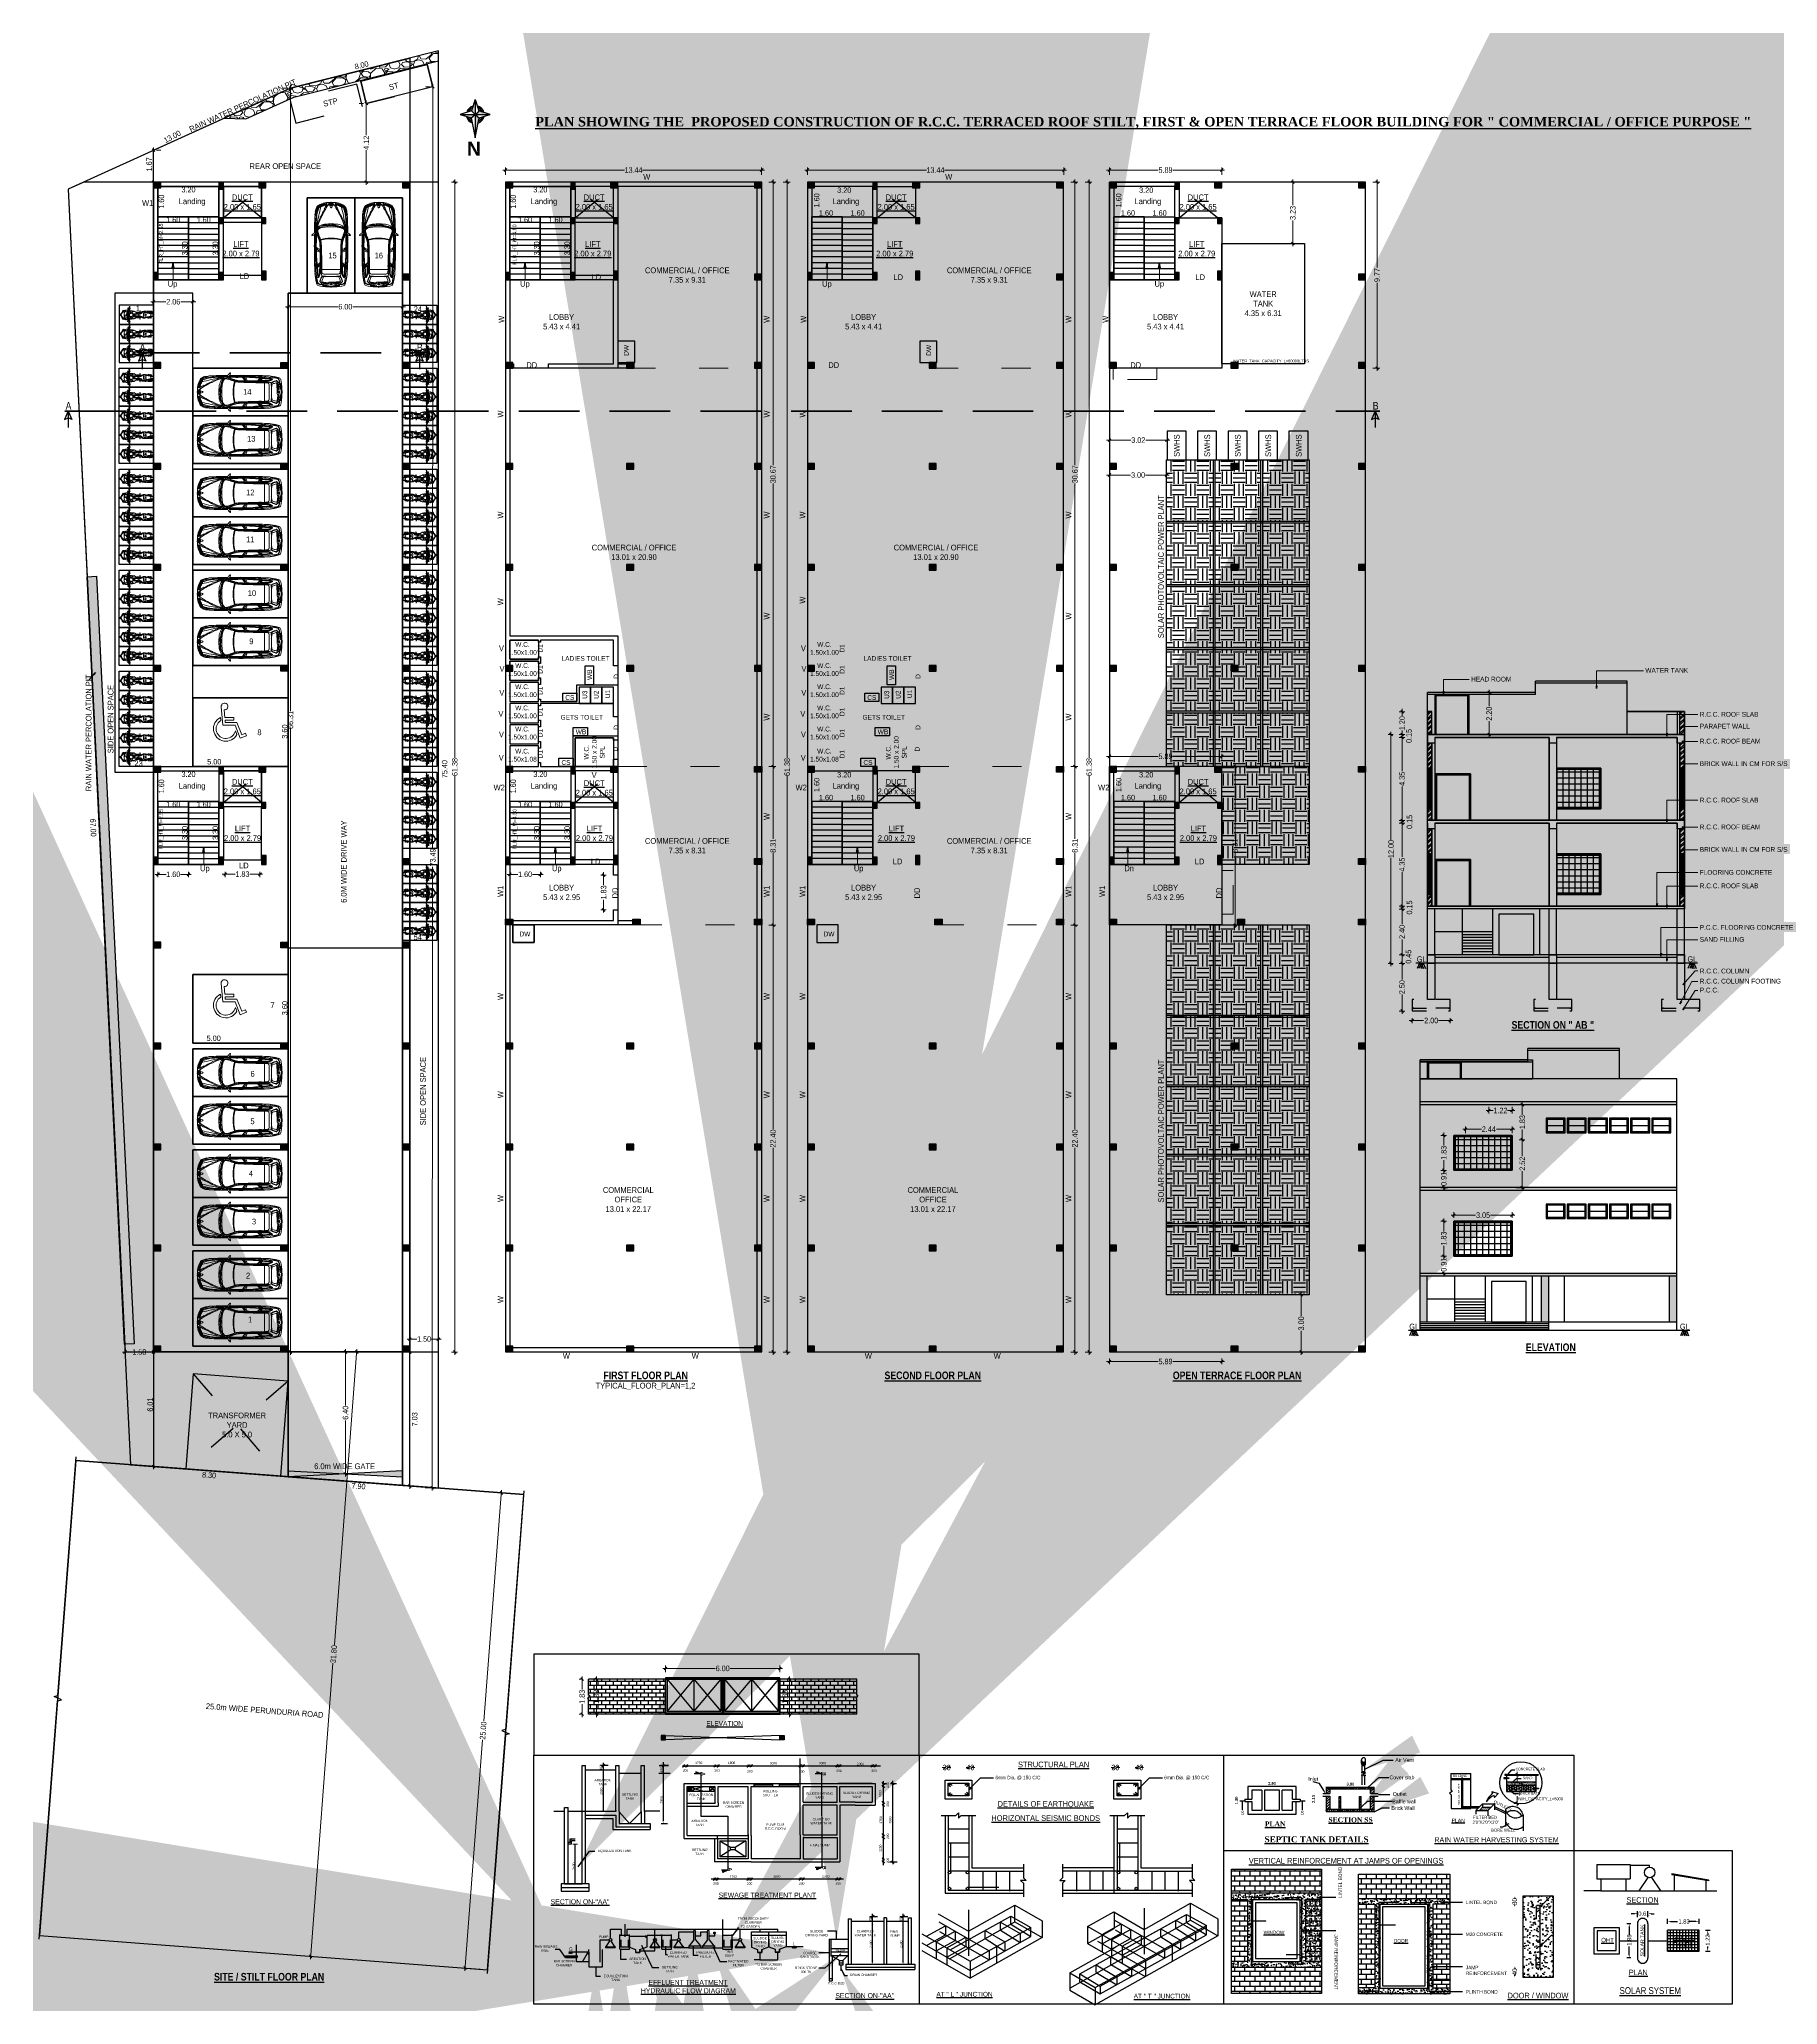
# Model space of a CAD drawing. Header units: metres. Extents: x 2865 to 2957, y -495 to -392.
import ezdxf
from ezdxf.enums import TextEntityAlignment as Align

# ---------------------------------------------------------------- set-up
doc = ezdxf.new("R2010")
doc.units = ezdxf.units.M
doc.header["$LTSCALE"] = 12.7
for name, pattern in [('ACAD_ISO03W100', [30, 12, -18]), ('CENTER2', [1.125, 0.75, -0.125, 0.125, -0.125]), ('HIDDEN', [0.375, 0.25, -0.125])]:
    doc.linetypes.add(name, pattern=pattern)
doc.layers.get('Defpoints').update_dxf_attribs({"color": 140})
for name, color, linetype, lineweight in [('A-Flor-Strs', 31, 'Continuous', 25), ('BLK_1_FLR_0_STAIR_1', 7, 'Continuous', 25), ('BLK_1_FLR_0_STAIR_1_FLIGHT_1', 7, 'Continuous', 25), ('BLK_1_FLR_0_STAIR_1_FLIGHT_2', 7, 'Continuous', 25), ('BLK_1_FLR_0_STAIR_1_LANDING_1', 7, 'Continuous', 25), ('BLK_1_FLR_0_STAIR_2', 7, 'Continuous', 25), ('BLK_1_FLR_0_STAIR_2_FLIGHT_1', 7, 'Continuous', 25), ('BLK_1_FLR_0_STAIR_2_LANDING_1', 7, 'Continuous', 25), ('BLK_1_FLR_1_STAIR_1', 7, 'Continuous', 25), ('BLK_1_FLR_1_STAIR_1_FLIGHT_1', 7, 'Continuous', 25), ('BLK_1_FLR_1_STAIR_1_FLIGHT_2', 7, 'Continuous', 25), ('BLK_1_FLR_1_STAIR_1_LANDING_1', 7, 'Continuous', 25), ('BLK_1_FLR_1_STAIR_2', 7, 'Continuous', 25), ('BLK_1_FLR_1_STAIR_2_FLIGHT_1', 7, 'Continuous', 25), ('BLK_1_FLR_1_STAIR_2_FLIGHT_2', 7, 'Continuous', 25), ('BLK_1_FLR_1_STAIR_2_LANDING_1', 7, 'Continuous', 25), ('G-Elev', 111, 'Continuous', 50), ('G-Sect', 73, 'Continuous', 50), ('MAIN_GATE', 57, 'Continuous', 50), ('www.cadblocksfree.com', 7, 'Continuous', 5)]:
    doc.layers.add(name, color=color, linetype=linetype, lineweight=lineweight)
for name, color, linetype in [('AS_AT_SITE', 7, 'Continuous'), ('BLK_0_FLR_0_COVERED_PARKING', 7, 'Continuous'), ('BLK_1_COVERED_AREA', 7, 'Continuous'), ('BLK_1_COVERED_AREA_DEDUCT', 7, 'Continuous'), ('BLK_1_FLR_0_BLT_UP_AREA_DEDUCT', 7, 'Continuous'), ('BLK_1_FLR_0_EXIT_WIDTH_DOOR', 7, 'Continuous'), ('BLK_1_FLR_0_EXIT_WIDTH_STAIR', 7, 'Continuous'), ('BLK_1_FLR_0_LIFT_1', 7, 'Continuous'), ('BLK_1_FLR_0_LIFT_2', 7, 'Continuous'), ('BLK_1_FLR_0_STILT', 7, 'Continuous'), ('BLK_1_FLR_1_BLT_UP_AREA', 7, 'Continuous'), ('BLK_1_FLR_1_BLT_UP_AREA_DEDUCT', 7, 'Continuous'), ('BLK_1_FLR_1_CARPET_AREA', 7, 'Continuous'), ('BLK_1_FLR_1_DRINKING_WATER', 7, 'Continuous'), ('BLK_1_FLR_1_EXIT_WIDTH_DOOR', 7, 'Continuous'), ('BLK_1_FLR_1_EXIT_WIDTH_STAIR', 7, 'Continuous'), ('BLK_1_FLR_1_GLASS_FACADE_1', 7, 'Continuous'), ('BLK_1_FLR_1_GLASS_FACADE_2', 7, 'Continuous'), ('BLK_1_FLR_1_GLASS_FACADE_3', 7, 'Continuous'), ('BLK_1_FLR_1_LIFT_1', 7, 'Continuous'), ('BLK_1_FLR_1_LIFT_2', 7, 'Continuous'), ('BLK_1_FLR_1_REGULAR_ROOM_1', 7, 'Continuous'), ('BLK_1_FLR_1_SP_WC', 7, 'Continuous'), ('BLK_1_FLR_1_URINAL', 7, 'Continuous'), ('BLK_1_FLR_1_WASH', 7, 'Continuous'), ('BLK_1_FLR_1_WATER_CLOSET', 7, 'Continuous'), ('BLK_1_FLR_3_ROOF_AREA', 7, 'Continuous'), ('BLK_1_HT_OF_BLDG', 7, 'Continuous'), ('BLK_1_LVL_0_BLDG_FOOT_PRINT', 7, 'Continuous'), ('BLK_1_LVL_0_FRONT_SETBACK', 7, 'Continuous'), ('BLK_1_LVL_0_REAR_SETBACK', 7, 'Continuous'), ('BLK_1_LVL_0_SIDE_SETBACK1', 7, 'Continuous'), ('BLK_1_LVL_0_SIDE_SETBACK2', 7, 'Continuous'), ('BLK_1_MAX_HEIGHT_CAL', 7, 'Continuous'), ('BLK_1_MAX_HEIGHT_CAL_SET_BACK', 7, 'Continuous'), ('BLK_1_PLINTH_HEIGHT', 7, 'Continuous'), ('BLK_1_STAIR_HEADROOM', 7, 'Continuous'), ('BLK_1_TERRACESERVICE_UTILITYDISTANCE', 7, 'Continuous'), ('COMPOUNDWALL', 7, 'Continuous'), ('DA_PARKING', 7, 'Continuous'), ('DIST_EXIT', 7, 'Continuous'), ('DRIVE_WAY', 7, 'Continuous'), ('DRIVEWAY', 7, 'Continuous'), ('extra', 7, 'Continuous'), ('FMB_OR_PLR', 7, 'Continuous'), ('PARKING_SLOT', 7, 'Continuous'), ('PER_AISLE_WIDTH', 7, 'Continuous'), ('PLOT_BOUNDARY', 7, 'Continuous'), ('ROAD_WIDTH', 7, 'Continuous'), ('RWH', 7, 'Continuous'), ('SEPTIC_TANK', 7, 'Continuous'), ('SOLAR_PANEL', 7, 'Continuous'), ('SUPER_IMPOSED', 7, 'Continuous'), ('TRANSFORMER_YARD', 7, 'Continuous'), ('TWO_WHEELER_DRIVE_WAY', 7, 'Continuous'), ('WATER_TANK_CALCULATION', 7, 'Continuous')]:
    doc.layers.add(name, color=color, linetype=linetype)
doc.styles.add('ALFA', font='')
doc.styles.add('Annotative', font='ARIALN.TTF')
doc.styles.add('Arial-Bold', font='arialbd.ttf')
doc.styles.get("Standard").update_dxf_attribs({"font": 'ARIALN.TTF'})
doc.styles.get('ALFA').set_extended_font_data('Arial Black')
doc.dimstyles.new('BLD OUTER', dxfattribs={"dimscale": 0.096, "dimtxt": 3, "dimasz": 1.5, "dimexe": 1.524, "dimexo": 3.96875, "dimgap": 0.889, "dimtad": 0, "dimzin": 0, "dimdsep": 46, "dimtxsty": 'Annotative', "dimblk": 'OBLIQUE', "dimcen": 0, "dimdle": 1.5, "dimclrd": 256, "dimadec": 0, "dimazin": 0, "dimtfac": 1, "dimtofl": 0, "dimtmove": 0, "dimatfit": 3, "dimldrblk": 'OPEN', "dimfxl": 0, "dimtolj": 1, "dimtzin": 0, "dimlwd": 18, "dimlwe": 18, "dimarcsym": 0})
doc.dimstyles.new('Copy(3) of Standard', dxfattribs={"dimscale": 4, "dimtxt": 0.15, "dimasz": 0.18, "dimexe": 0.18, "dimexo": 0.0625, "dimgap": 0.09, "dimtad": 0, "dimdec": 1, "dimzin": 0, "dimdsep": 46, "dimtxsty": 'Arial-Bold', "dimcen": 0.09, "dimse1": 1, "dimse2": 1, "dimsd1": 1, "dimsd2": 1, "dimadec": 0, "dimazin": 0, "dimtfac": 1, "dimtdec": 1, "dimtofl": 0, "dimtmove": 0, "dimatfit": 3, "dimfxl": 0, "dimtolj": 1, "dimtzin": 0, "dimarcsym": 0})
doc.dimstyles.new('met', dxfattribs={"dimtxt": 9, "dimasz": 3, "dimexe": 3, "dimexo": 9, "dimgap": 9, "dimtad": 1, "dimdec": 0, "dimzin": 0, "dimdsep": 46, "dimlunit": 4, "dimtxsty": 'Standard', "dimblk": 'ARCHTICK', "dimcen": 0.09, "dimdle": 3, "dimclrd": 7, "dimadec": 0, "dimazin": 0, "dimtfac": 1, "dimtdec": 0, "dimtix": 1, "dimtofl": 0, "dimtmove": 0, "dimatfit": 2, "dimfxl": 0, "dimtolj": 1, "dimtzin": 0, "dimlwd": -1, "dimarcsym": 0})
doc.dimstyles.new('SITE INN', dxfattribs={"dimscale": 96, "dimtxt": 0.0025, "dimasz": 0.001, "dimexe": 0.06, "dimexo": 0.15, "dimgap": 0.0001, "dimtad": 0, "dimlfac": 2, "dimzin": 0, "dimdsep": 46, "dimtxsty": 'Standard', "dimcen": 0, "dimse1": 1, "dimse2": 1, "dimclrd": 31, "dimadec": 0, "dimazin": 0, "dimtfac": 1, "dimtofl": 0, "dimtmove": 0, "dimatfit": 3, "dimfxl": 0, "dimtolj": 1, "dimtzin": 0, "dimlwd": -1, "dimarcsym": 0})
doc.dimstyles.get("Standard").update_dxf_attribs({"dimscale": 0.001, "dimtxt": 4.572, "dimasz": 4.572, "dimexe": 4.572, "dimexo": 1.5875, "dimgap": 2.286, "dimtad": 0, "dimtih": 1, "dimtoh": 1, "dimdec": 4, "dimzin": 0, "dimdsep": 46, "dimtxsty": 'Standard', "dimcen": 2.286, "dimadec": 0, "dimazin": 0, "dimtfac": 1, "dimtdec": 4, "dimtofl": 0, "dimtmove": 0, "dimatfit": 3, "dimfxl": 0, "dimtolj": 1, "dimtzin": 0, "dimarcsym": 0})
doc.dimstyles.new('tmc', dxfattribs={"dimscale": 0.001, "dimtxt": 7.112, "dimasz": 3.81, "dimexe": 4.572, "dimexo": 15.24, "dimgap": 1.27, "dimtad": 1, "dimtoh": 1, "dimzin": 0, "dimdsep": 46, "dimtxsty": 'Annotative', "dimblk": 'OBLIQUE', "dimcen": 2.286, "dimdle": 2.032, "dimadec": 0, "dimazin": 0, "dimtfac": 1, "dimtofl": 0, "dimtmove": 0, "dimatfit": 3, "dimldrblk": 'ARCHTICK', "dimfxl": 0, "dimtolj": 1, "dimtzin": 0, "dimarcsym": 0})
pattern_1 = [(228.0127875, (187.39129, -220.69643), (-10.1600000008, -11.4299999993), [0.1708607, -16.9152418]), (184.969741, (187.27699, -220.82343), (15.239999994, 1.2700000723), [0.29320236, -29.02702445]), (132.510447, (186.98489, -220.84883), (12.7000000054, -13.9699999951), [0.20674076, -20.4673614]), (267.273689, (186.48959, -221.16633), (1.2700000027, 25.3999999999), [0.26700226, -26.4332187]), (292.8336542, (186.47689, -221.43303), (-6.3500000005, 15.2399999998), [0.26181685, -25.9199039]), (357.273689, (186.57849, -221.67433), (-25.3999999999, 1.2700000027), [0.26700226, -26.4332187]), (37.6942405, (186.84519, -221.68703), (-16.5099999993, -12.70000000095), [0.35309683, -34.95655766]), (72.2553284, (187.12459, -221.47113), (8.8900000024, 27.9399999992), [0.33335976, -33.0026283]), (121.4295656, (187.22619, -221.15363), (-10.1600000014, 16.5099999991), [0.2679065, -26.52277285]), (175.2363583, (187.08649, -220.92503), (13.97, -1.270000002), [0.30585664, -14.9869685]), (222.3974378, (186.78169, -220.89963), (-15.2399999995, -13.97000000053), [0.39553896, -39.15838626]), (138.814075, (187.74689, -221.17903), (-8.8899999995, 7.6200000006), [0.13500227, -13.3652829]), (171.4692344, (187.64529, -221.09013), (16.5100000004, -2.5399999971), [0.256841, -25.4273195]), (225, (187.3913, -221.052), (-2e-16, -1.27), [0.17960467, -1.61644655]), (203.1985905, (187.30239, -220.89963), (6.35, 2.54), [0.09672066, -9.5753112]), (291.801409, (187.2135, -220.93773), (-1.27, 3.81), [0.1367828, -6.7023765]), (30.9637565, (187.2643, -221.06473), (3.81, 2.54), [0.22215983, -7.1831491]), (161.565051, (187.4548, -220.95043), (2.54, -1.27), [0.16064357, -3.85544906]), (16.3895403, (186.47689, -220.93773), (12.7, 3.81), [0.225044, -22.27941334]), (70.346176, (186.69279, -220.87423), (-5.0800000005, -13.9699999998), [0.18879947, -18.69110784]), (293.1985905, (187.45479, -220.69643), (-2.54, 6.35), [0.19344005, -9.4785918]), (343.6104597, (187.53099, -220.87423), (-12.7000000003, 3.8099999991), [0.225044, -22.27941334]), (339.443955, (186.47689, -221.72513), (-6.35, 2.54), [0.2170176, -10.63386716]), (294.7751406, (186.68009, -221.80133), (-6.3500000076, 13.9699999966), [0.18183606, -18.0017967]), (66.8014095, (187.46749, -221.96643), (2.54, 6.35), [0.19344005, -9.4785918]), (17.3540246, (187.54369, -221.78863), (-16.5099999997, -5.080000001), [0.21289137, -21.076188]), (69.443955, (186.84519, -221.96643), (-2.54, -6.35), [0.1085088, -10.74237596]), (101.309932, (187.3913, -221.96643), (-1.27, 5.08), [0.0647573, -6.4109975]), (165.963757, (187.3786, -221.90293), (3.81, -1.27), [0.26181685, -4.9745273]), (186.009006, (187.12459, -221.83943), (12.7, 1.2700000007), [0.2426335, -24.02068243]), (303.690068, (187.2643, -221.17903), (-1.27, 2.54), [0.18316194, -4.3958882]), (353.1572266, (187.36589, -221.33143), (21.5900000001, -2.5399999989), [0.3197784, -31.65800453]), (60.945396, (187.68339, -221.36953), (-5.08, -8.89), [0.1307541, -12.94469616]), (90, (187.7469, -221.2552), (-1.27, 1.27), [0.0762, -1.1938]), (120.256437, (187.09919, -221.80133), (5.0799999994, -8.8900000004), [0.1764335, -17.4669704]), (48.0127875, (187.01029, -221.64893), (10.160000001, 11.4299999993), [0.34172144, -16.7443811]), (0, (187.2389, -221.3949), (1.27, 1.27), [0.3302, -0.9398]), (325.3048465, (187.56909, -221.39493), (12.7000000048, -8.8899999931), [0.2008048, -19.87965836]), (254.054604, (187.73419, -221.50923), (-1.27, -5.08), [0.18491454, -9.060825]), (207.6459754, (187.68339, -221.68703), (-24.1300000009, -12.6999999983), [0.30107255, -29.8062322]), (175.4260787, (187.41669, -221.82673), (-16.51, 1.27), [0.31851473, -31.5329232])]
pattern_2 = [(0, (234.9177, 9.4852), (0.635, 0.635), [0.635, -0.635]), (0, (234.9177, 9.72335), (0.635, 0.635), [0.635, -0.635]), (0, (234.9177, 9.9615), (0.635, 0.635), [0.635, -0.635]), (90, (234.99707, 10.04085), (-0.635, 0.635), [0.635, -0.635]), (90, (235.2352, 10.04085), (-0.635, 0.635), [0.635, -0.635]), (90, (235.4733, 10.04085), (-0.635, 0.635), [0.635, -0.635])]
pattern_3 = [(50, (286.20885, -42.91805), (0.182184669, -0.0159390855), [0.01905, -0.20955]), (355, (286.20885, -42.91805), (-0.035243421, 0.191056845), [0.01524, -0.167640584]), (100.451445, (286.22403, -42.91938), (0.146941247, 0.175117752), [0.016190009, -0.178090245]), (46.1842, (286.20885, -42.86725), (0.27107904, -0.042042328), [0.028575, -0.314325]), (96.635558, (286.23144, -42.87075), (0.237404134, 0.247426125), [0.024285023, -0.267135608]), (351.184151, (286.20885, -42.86725), (0.237404134, 0.247426125), [0.022859967, -0.251459732]), (21, (286.23425, -42.87995), (0.151614391, -0.102265198), [0.01905, -0.20955]), (326, (286.23425, -42.87995), (0.061802028, 0.184187966), [0.01524, -0.16764]), (71.451445, (286.24688, -42.88847), (0.213416419, 0.081922769), [0.016190009, -0.178089938]), (37.5, (286.20885, -42.91805), (0.0030886033, 0.0845550389), [0, -0.165608, 0, -0.17018, 0, -0.168275]), (7.5, (286.20885, -42.91805), (0.0668196625, 0.1001805748), [0, -0.097028, 0, -0.161798, 0, -0.064135]), (327.5, (286.152205, -42.91805), (0.1355905952, -0.005728744), [0, -0.0635, 0, -0.19812, 0, -0.26289]), (317.5, (286.1268, -42.91805), (0.1481291814, 0.025426491), [0, -0.08255, 0, -0.131572, 0, -0.18669])]
pattern_4 = [(45, (286.20885, -42.91805), (-0.134703842, 0.134703842), []), (45, (286.29865, -42.91805), (-0.134703842, 0.134703842), [])]
pattern_5 = [(0, (2206.19835, -2013.8183), (0, 0.2032), []), (90, (2206.19835, -2013.8183), (-0.2032, 0.2032), [0.2032, -0.2032])]

# ---------------------------------------------------------------- blocks, each defined once
blk = doc.blocks.new('*D39')
at = {"layer": 'Defpoints', "color": 0}
for p in [(2866.14, -399.99), (2866.83, -399.95), (2870.11, -466.87)]:
    blk.add_point(p, dxfattribs=at)
at = {"color": 0, "insert": (2868.15, -433.45), "char_height": 0.288, "attachment_point": 5, "rotation": 272.8017, "style": 'Annotative'}
blk.add_mtext('\\A1;67.00', dxfattribs=at)
blk = doc.blocks.new('_Oblique')
at = {"color": 0, "linetype": 'ByBlock', "lineweight": -2}
blk.add_line((-0.5, -0.5), (0.5, 0.5), dxfattribs=at)
blk = doc.blocks.new('_Open')
at = {"color": 0, "linetype": 'ByBlock', "lineweight": -2}
for p, q in [((-1, 0.17), (0, 0)), ((-1, -0.17), (0, 0)), ((0, 0), (-1, 0))]:
    blk.add_line(p, q, dxfattribs=at)
blk = doc.blocks.new('*D40')
at = {"layer": 'Defpoints', "color": 0}
for p in [(2878.36, -393.93), (2866.53, -399.37), (2866.83, -399.95)]:
    blk.add_point(p, dxfattribs=at)
at = {"color": 0, "insert": (2872.3, -397.2), "char_height": 0.288, "attachment_point": 5, "rotation": 27.5744, "style": 'Annotative'}
blk.add_mtext('\\A1;13.00', dxfattribs=at)
blk = doc.blocks.new('*D41')
at = {"layer": 'Defpoints', "color": 0}
for p in [(2878.37, -467.73), (2878.39, -467.5), (2886.26, -468.1)]:
    blk.add_point(p, dxfattribs=at)
at = {"color": 0, "insert": (2882.07, -468), "char_height": 0.288, "attachment_point": 5, "rotation": 355.6414, "style": 'Annotative'}
blk.add_mtext('\\A1;7.90', dxfattribs=at)
blk = doc.blocks.new('*D66')
at = {"layer": 'Defpoints', "color": 0}
for p in [(2886.11, -392.09), (2886.26, -392.7), (2878.5, -394.65)]:
    blk.add_point(p, dxfattribs=at)
at = {"color": 0, "insert": (2882.23, -393.45), "char_height": 0.288, "attachment_point": 5, "rotation": 14.0629, "style": 'Annotative'}
blk.add_mtext('\\A1;8.00', dxfattribs=at)
blk = doc.blocks.new('*D42')
at = {"lineweight": 18}
blk.add_line((2884.76, -460.81), (2884.76, -468.13), dxfattribs=at)
at = {"layer": 'Defpoints', "color": 0}
for p in [(2884.76, -460.96), (2884.76, -467.99), (2884.76, -467.99)]:
    blk.add_point(p, dxfattribs=at)
at = {"lineweight": 18, "xscale": 0.144, "yscale": 0.144, "zscale": 0.144}
for p, rotation in [((2884.76, -460.96), 90), ((2884.76, -467.99), 270)]:
    blk.add_blockref('_Oblique', p, dxfattribs=dict(at, rotation=rotation))
at = {"color": 0, "insert": (2885.02, -464.49), "char_height": 0.288, "attachment_point": 5, "rotation": 90, "style": 'Annotative'}
blk.add_mtext('\\A1;7.03', dxfattribs=at)
blk = doc.blocks.new('*D70')
at = {"lineweight": 18}
for p, q in [((2871.32, -460.81), (2871.32, -463.35)), ((2871.32, -467.11), (2871.32, -464.09))]:
    blk.add_line(p, q, dxfattribs=at)
at = {"layer": 'Defpoints', "color": 0}
for p in [(2871.32, -460.96), (2871.32, -466.96), (2871.32, -466.96)]:
    blk.add_point(p, dxfattribs=at)
at = {"lineweight": 18, "xscale": 0.144, "yscale": 0.144, "zscale": 0.144}
for p, rotation in [((2871.32, -460.96), 90), ((2871.32, -466.96), 270)]:
    blk.add_blockref('_Oblique', p, dxfattribs=dict(at, rotation=rotation))
at = {"color": 0, "insert": (2871.14, -463.72), "char_height": 0.288, "attachment_point": 5, "rotation": 90, "style": 'Annotative'}
blk.add_mtext('\\A1;6.01', dxfattribs=at)
blk = doc.blocks.new('*D71')
at = {"layer": 'Defpoints', "color": 0}
for p in [(2870.11, -466.87), (2870.09, -467.1), (2878.39, -467.5)]:
    blk.add_point(p, dxfattribs=at)
at = {"color": 0, "insert": (2874.23, -467.42), "char_height": 0.288, "attachment_point": 5, "rotation": 355.6414, "style": 'Annotative'}
blk.add_mtext('\\A1;8.30', dxfattribs=at)
blk = doc.blocks.new('*D72')
at = {"layer": 'Defpoints', "color": 0}
for p in [(2886.26, -392.7), (2887.92, -392.7), (2886.26, -468.1)]:
    blk.add_point(p, dxfattribs=at)
at = {"color": 0, "insert": (2886.59, -430.38), "char_height": 0.288, "attachment_point": 5, "rotation": 90, "style": 'Annotative'}
blk.add_mtext('\\A1;75.40', dxfattribs=at)
blk = doc.blocks.new('A$C1AA45CAD')
h = blk.add_hatch(color=256)
h.dxf.hatch_style = 1
h.paths.add_polyline_path([(0, 0), (-0.3, 0), (-0.3, -0.38), (0, -0.38)])
blk.add_lwpolyline([(-0.3, -0.38), (0, -0.38), (0, 0), (-0.3, 0)], close=True)
blk = doc.blocks.new('A$C42503FAB')
h = blk.add_hatch(color=256)
h.dxf.hatch_style = 1
h.paths.add_polyline_path([(-0.09, 0.46), (-0.32, 0.46), (-0.32, 0), (-0.09, 0)])
blk.add_lwpolyline([(-0.32, 0), (-0.09, 0), (-0.09, 0.46), (-0.32, 0.46)], close=True)
blk = doc.blocks.new('A$C1E8F6F30')
h = blk.add_hatch(color=256)
h.dxf.hatch_style = 1
h.paths.add_polyline_path([(0, 0), (-0.23, 0), (-0.23, -0.38), (0, -0.38)])
blk.add_lwpolyline([(-0.23, -0.38), (0, -0.38), (0, 0), (-0.23, 0)], close=True)
blk = doc.blocks.new('A$C75543A66')
h = blk.add_hatch(color=256)
h.dxf.hatch_style = 1
h.paths.add_polyline_path([(0, 0), (-0.23, 0), (-0.23, -0.3), (0, -0.3)])
blk.add_lwpolyline([(-0.23, -0.3), (0, -0.3), (0, 0), (-0.23, 0)], close=True)
blk = doc.blocks.new('*D56')
at = {"color": 0, "lineweight": 18}
for p, q in [((2886.95, -399.58), (2887.26, -399.58)), ((2886.95, -460.96), (2887.26, -460.96))]:
    blk.add_line(p, q, dxfattribs=at)
at = {"lineweight": 18}
for p, q in [((2887.12, -399.44), (2887.12, -429.78)), ((2887.12, -461.1), (2887.12, -430.75))]:
    blk.add_line(p, q, dxfattribs=at)
at = {"layer": 'Defpoints', "color": 0}
for p in [(2886.57, -399.58), (2887.12, -399.58), (2886.57, -460.96)]:
    blk.add_point(p, dxfattribs=at)
at = {"lineweight": 18, "xscale": 0.144, "yscale": 0.144, "zscale": 0.144}
for p, rotation in [((2887.12, -399.58), 90), ((2887.12, -460.96), 270)]:
    blk.add_blockref('_Oblique', p, dxfattribs=dict(at, rotation=rotation))
at = {"color": 0, "insert": (2887.12, -430.27), "char_height": 0.288, "attachment_point": 5, "rotation": 90, "style": 'Annotative'}
blk.add_mtext('\\A1;61.38', dxfattribs=at)
blk = doc.blocks.new('*D73')
at = {"lineweight": 18}
for p, q in [((2871.32, -397.77), (2871.32, -398.27)), ((2871.32, -399.72), (2871.32, -399.03))]:
    blk.add_line(p, q, dxfattribs=at)
at = {"color": 0, "lineweight": 18}
for p, q in [((2871.7, -397.91), (2871.47, -397.91)), ((2871.7, -399.58), (2871.47, -399.58))]:
    blk.add_line(p, q, dxfattribs=at)
at = {"layer": 'Defpoints', "color": 0}
for p in [(2871.32, -397.91), (2871.32, -397.91), (2871.32, -399.58)]:
    blk.add_point(p, dxfattribs=at)
at = {"lineweight": 18, "xscale": 0.144, "yscale": 0.144, "zscale": 0.144}
for p, rotation in [((2871.32, -397.91), 90), ((2871.32, -399.58), 270)]:
    blk.add_blockref('_Oblique', p, dxfattribs=dict(at, rotation=rotation))
at = {"color": 0, "insert": (2871.09, -398.65), "char_height": 0.288, "attachment_point": 5, "rotation": 90, "style": 'Annotative'}
blk.add_mtext('\\A1;1.67', dxfattribs=at)
blk = doc.blocks.new('A$C43C371B0')
at = {"lineweight": 15}
h = blk.add_hatch(color=8, dxfattribs=at)
edge = h.paths.add_edge_path()
edge.add_ellipse((-0.79, 0), major_axis=(0, -0.0515), ratio=0.5, start_angle=180, end_angle=180, ccw=False)
edge = h.paths.add_edge_path(flags=16)
edge.add_ellipse((-0.79, 0), major_axis=(0, -0.0367), ratio=0.5, start_angle=-180, end_angle=180, ccw=False)
h = blk.add_hatch(color=8, dxfattribs=at)
edge = h.paths.add_edge_path(flags=16)
edge.add_ellipse((-0.79, 0.01), major_axis=(0, -0.00177), ratio=0.5, start_angle=-6.9248, end_angle=75.4624)
edge.add_line((-0.78, 0.01), (-0.78, 0.02))
edge.add_line((-0.78, 0.02), (-0.78, 0.02))
edge.add_line((-0.78, 0.02), (-0.78, 0.01))
edge.add_ellipse((-0.78, 0.01), major_axis=(0, -0.00259), ratio=0.5, start_angle=-70.9074, end_angle=7.0138)
edge.add_line((-0.78, 0.01), (-0.78, 0.02))
edge.add_line((-0.78, 0.02), (-0.78, 0.02))
edge.add_line((-0.78, 0.02), (-0.78, 0.03))
edge.add_line((-0.78, 0.03), (-0.78, 0.03))
edge.add_line((-0.78, 0.03), (-0.78, 0.03))
edge.add_ellipse((-0.79, 0.02), major_axis=(0, -0.0139), ratio=0.5, start_angle=125.6522, end_angle=160.7879)
edge.add_ellipse((-0.79, 0.02), major_axis=(0, -0.0118), ratio=0.5, start_angle=167.0772, end_angle=196.0502)
edge.add_ellipse((-0.79, 0.02), major_axis=(0, -0.00891), ratio=0.5, start_angle=196.0502, end_angle=255.0584)
edge.add_ellipse((-0.78, 0.02), major_axis=(0, -0.0154), ratio=0.5, start_angle=255.465, end_angle=267.697)
edge.add_line((-0.79, 0.02), (-0.79, 0.01))
edge.add_ellipse((-0.79, 0.01), major_axis=(0, -0.00115), ratio=0.5, start_angle=-90, end_angle=90, ccw=False)
edge.add_line((-0.79, 0.01), (-0.79, 0.02))
edge.add_ellipse((-0.79, 0.02), major_axis=(0, -0.00581), ratio=0.5, start_angle=90, end_angle=270)
edge.add_line((-0.8, 0.02), (-0.8, 0.01))
edge.add_ellipse((-0.8, 0.01), major_axis=(0, -0.00107), ratio=0.5, start_angle=-90, end_angle=90, ccw=False)
edge.add_line((-0.8, 0.01), (-0.8, 0.02))
edge.add_ellipse((-0.8, 0.02), major_axis=(0, -0.00344), ratio=0.5, start_angle=90, end_angle=270)
edge.add_line((-0.8, 0.02), (-0.8, 0.01))
edge.add_ellipse((-0.8, 0.01), major_axis=(0, -0.00107), ratio=0.5, start_angle=-90, end_angle=90, ccw=False)
edge.add_line((-0.8, 0.01), (-0.8, 0.02))
edge.add_ellipse((-0.8, 0.02), major_axis=(0, -0.00157), ratio=0.5, start_angle=96.5973, end_angle=182.5647)
edge.add_ellipse((-0.8, 0.02), major_axis=(0, -0.00237), ratio=0.5, start_angle=188.9401, end_angle=253.4184)
edge.add_ellipse((-0.8, 0.02), major_axis=(0, -0.00263), ratio=0.5, start_angle=189.3553, end_angle=228.8734, ccw=False)
edge.add_ellipse((-0.8, 0.02), major_axis=(0, -0.000606), ratio=0.5, start_angle=97.7314, end_angle=167.0675, ccw=False)
edge.add_line((-0.8, 0.02), (-0.8, 0.01))
edge.add_ellipse((-0.8, 0.01), major_axis=(0, -0.00272), ratio=0.5, start_angle=-90, end_angle=90)
edge.add_line((-0.8, 0.01), (-0.8, 0.02))
edge.add_ellipse((-0.8, 0.02), major_axis=(0, -0.000963), ratio=0.5, start_angle=90, end_angle=270, ccw=False)
edge.add_line((-0.8, 0.02), (-0.8, 0.01))
edge.add_ellipse((-0.8, 0.01), major_axis=(0, -0.00459), ratio=0.5, start_angle=270, end_angle=450)
edge.add_line((-0.79, 0.01), (-0.79, 0.02))
edge.add_ellipse((-0.79, 0.02), major_axis=(0, -0.00117), ratio=0.5, start_angle=90, end_angle=270, ccw=False)
edge.add_line((-0.79, 0.02), (-0.79, 0.01))
edge.add_ellipse((-0.79, 0.01), major_axis=(0, -0.00664), ratio=0.5, start_angle=270, end_angle=450)
edge.add_line((-0.79, 0.01), (-0.79, 0.02))
edge.add_ellipse((-0.79, 0.02), major_axis=(0, -0.00095), ratio=0.5, start_angle=180, end_angle=270, ccw=False)
edge.add_line((-0.79, 0.02), (-0.79, 0.02))
edge.add_ellipse((-0.79, 0.02), major_axis=(0, -0.00095), ratio=0.5, start_angle=90, end_angle=180, ccw=False)
edge.add_line((-0.79, 0.02), (-0.79, 0.01))
edge.add_line((-0.79, 0.01), (-0.79, 0.01))
edge = h.paths.add_edge_path(flags=16)
edge.add_line((-0.79, 0.01), (-0.79, 0.01))
edge.add_line((-0.79, 0.01), (-0.78, 0.01))
edge.add_ellipse((-0.78, 0.01), major_axis=(0, -0.00172), ratio=0.5, start_angle=-56.5155, end_angle=-33.4845)
edge.add_line((-0.78, 0.01), (-0.78, 0))
edge.add_ellipse((-0.78, 0), major_axis=(0, -0.00166), ratio=0.5, start_angle=214.9708, end_angle=505.0292)
edge.add_line((-0.78, 0), (-0.78, 0.01))
edge.add_ellipse((-0.78, 0.01), major_axis=(0, -0.00172), ratio=0.5, start_angle=33.4845, end_angle=56.5155)
edge.add_line((-0.78, 0.01), (-0.78, 0.01))
edge.add_line((-0.78, 0.01), (-0.78, 0.01))
edge.add_ellipse((-0.78, 0.01), major_axis=(0, -0.00095), ratio=0.5, start_angle=-48.6404, end_angle=131.3596)
edge.add_line((-0.78, 0.01), (-0.78, 0.01))
edge.add_line((-0.78, 0.01), (-0.78, 0.01))
edge.add_ellipse((-0.78, 0.01), major_axis=(0, -0.00172), ratio=0.5, start_angle=123.4845, end_angle=236.5155)
edge.add_line((-0.78, 0.01), (-0.79, 0.01))
edge.add_line((-0.79, 0.01), (-0.79, 0.01))
edge.add_ellipse((-0.79, 0.01), major_axis=(0, -0.00095), ratio=0.5, start_angle=228.6404, end_angle=408.6404)
h.paths.add_polyline_path([(-0.78, 0.02), (-0.78, 0.01), (-0.78, 0.01), (-0.78, 0.02)], flags=16)
edge = h.paths.add_edge_path(flags=16)
edge.add_ellipse((-0.78, 0.02), major_axis=(0, -0.000952), ratio=0.5, start_angle=-180, end_angle=180, ccw=False)
edge = h.paths.add_edge_path(flags=16)
edge.add_ellipse((-0.78, 0.02), major_axis=(0, -0.000952), ratio=0.5, start_angle=-180, end_angle=180, ccw=False)
edge = h.paths.add_edge_path(flags=16)
edge.add_ellipse((-0.78, 0.02), major_axis=(0, -0.000952), ratio=0.5, start_angle=-180, end_angle=180, ccw=False)
edge = h.paths.add_edge_path(flags=16)
edge.add_ellipse((-0.78, 0.01), major_axis=(0, -0.000952), ratio=0.5, start_angle=-180, end_angle=180, ccw=False)
edge = h.paths.add_edge_path(flags=16)
edge.add_ellipse((-0.78, 0.01), major_axis=(0, -0.000952), ratio=0.5, start_angle=-180, end_angle=180, ccw=False)
edge = h.paths.add_edge_path()
edge.add_ellipse((-0.79, 0), major_axis=(0, -0.0367), ratio=0.5, start_angle=90, end_angle=270, ccw=False)
edge.add_line((-0.77, 0), (-0.81, 0))
h = blk.add_hatch(color=8, dxfattribs=at)
edge = h.paths.add_edge_path()
edge.add_ellipse((-0.79, 0.01), major_axis=(0, -0.00177), ratio=0.5, start_angle=-6.9248, end_angle=75.4624)
edge.add_line((-0.78, 0.01), (-0.78, 0.02))
edge.add_line((-0.78, 0.02), (-0.78, 0.02))
edge.add_line((-0.78, 0.02), (-0.78, 0.01))
edge.add_ellipse((-0.78, 0.01), major_axis=(0, -0.00259), ratio=0.5, start_angle=-70.9074, end_angle=7.0138)
edge.add_line((-0.78, 0.01), (-0.78, 0.02))
edge.add_line((-0.78, 0.02), (-0.78, 0.02))
edge.add_line((-0.78, 0.02), (-0.78, 0.03))
edge.add_line((-0.78, 0.03), (-0.78, 0.03))
edge.add_line((-0.78, 0.03), (-0.78, 0.03))
edge.add_ellipse((-0.79, 0.02), major_axis=(0, -0.0139), ratio=0.5, start_angle=125.6522, end_angle=160.7879)
edge.add_ellipse((-0.79, 0.02), major_axis=(0, -0.0118), ratio=0.5, start_angle=167.0772, end_angle=196.0502)
edge.add_ellipse((-0.79, 0.02), major_axis=(0, -0.00891), ratio=0.5, start_angle=196.0502, end_angle=255.0584)
edge.add_ellipse((-0.78, 0.02), major_axis=(0, -0.0154), ratio=0.5, start_angle=255.465, end_angle=267.697)
edge.add_line((-0.79, 0.02), (-0.79, 0.01))
edge.add_ellipse((-0.79, 0.01), major_axis=(0, -0.00115), ratio=0.5, start_angle=-90, end_angle=90, ccw=False)
edge.add_line((-0.79, 0.01), (-0.79, 0.02))
edge.add_ellipse((-0.79, 0.02), major_axis=(0, -0.00581), ratio=0.5, start_angle=90, end_angle=270)
edge.add_line((-0.8, 0.02), (-0.8, 0.01))
edge.add_ellipse((-0.8, 0.01), major_axis=(0, -0.00107), ratio=0.5, start_angle=-90, end_angle=90, ccw=False)
edge.add_line((-0.8, 0.01), (-0.8, 0.02))
edge.add_ellipse((-0.8, 0.02), major_axis=(0, -0.00344), ratio=0.5, start_angle=90, end_angle=270)
edge.add_line((-0.8, 0.02), (-0.8, 0.01))
edge.add_ellipse((-0.8, 0.01), major_axis=(0, -0.00107), ratio=0.5, start_angle=-90, end_angle=90, ccw=False)
edge.add_line((-0.8, 0.01), (-0.8, 0.02))
edge.add_ellipse((-0.8, 0.02), major_axis=(0, -0.00157), ratio=0.5, start_angle=96.5973, end_angle=182.5647)
edge.add_ellipse((-0.8, 0.02), major_axis=(0, -0.00237), ratio=0.5, start_angle=188.9401, end_angle=253.4184)
edge.add_ellipse((-0.8, 0.02), major_axis=(0, -0.00263), ratio=0.5, start_angle=189.3553, end_angle=228.8734, ccw=False)
edge.add_ellipse((-0.8, 0.02), major_axis=(0, -0.000606), ratio=0.5, start_angle=97.7314, end_angle=167.0675, ccw=False)
edge.add_line((-0.8, 0.02), (-0.8, 0.01))
edge.add_ellipse((-0.8, 0.01), major_axis=(0, -0.00272), ratio=0.5, start_angle=-90, end_angle=90)
edge.add_line((-0.8, 0.01), (-0.8, 0.02))
edge.add_ellipse((-0.8, 0.02), major_axis=(0, -0.000963), ratio=0.5, start_angle=90, end_angle=270, ccw=False)
edge.add_line((-0.8, 0.02), (-0.8, 0.01))
edge.add_ellipse((-0.8, 0.01), major_axis=(0, -0.00459), ratio=0.5, start_angle=270, end_angle=450)
edge.add_line((-0.79, 0.01), (-0.79, 0.02))
edge.add_ellipse((-0.79, 0.02), major_axis=(0, -0.00117), ratio=0.5, start_angle=90, end_angle=270, ccw=False)
edge.add_line((-0.79, 0.02), (-0.79, 0.01))
edge.add_ellipse((-0.79, 0.01), major_axis=(0, -0.00664), ratio=0.5, start_angle=270, end_angle=450)
edge.add_line((-0.79, 0.01), (-0.79, 0.02))
edge.add_ellipse((-0.79, 0.02), major_axis=(0, -0.00095), ratio=0.5, start_angle=180, end_angle=270, ccw=False)
edge.add_line((-0.79, 0.02), (-0.79, 0.02))
edge.add_ellipse((-0.79, 0.02), major_axis=(0, -0.00095), ratio=0.5, start_angle=90, end_angle=180, ccw=False)
edge.add_line((-0.79, 0.02), (-0.79, 0.01))
edge.add_line((-0.79, 0.01), (-0.79, 0.01))
h = blk.add_hatch(color=8, dxfattribs=at)
edge = h.paths.add_edge_path()
edge.add_line((-0.79, 0.01), (-0.79, 0.01))
edge.add_line((-0.79, 0.01), (-0.78, 0.01))
edge.add_ellipse((-0.78, 0.01), major_axis=(0, -0.00172), ratio=0.5, start_angle=-56.5155, end_angle=-33.4845)
edge.add_line((-0.78, 0.01), (-0.78, 0))
edge.add_ellipse((-0.78, 0), major_axis=(0, -0.00166), ratio=0.5, start_angle=214.9708, end_angle=505.0292)
edge.add_line((-0.78, 0), (-0.78, 0.01))
edge.add_ellipse((-0.78, 0.01), major_axis=(0, -0.00172), ratio=0.5, start_angle=33.4845, end_angle=56.5155)
edge.add_line((-0.78, 0.01), (-0.78, 0.01))
edge.add_line((-0.78, 0.01), (-0.78, 0.01))
edge.add_ellipse((-0.78, 0.01), major_axis=(0, -0.00095), ratio=0.5, start_angle=-48.6404, end_angle=131.3596)
edge.add_line((-0.78, 0.01), (-0.78, 0.01))
edge.add_line((-0.78, 0.01), (-0.78, 0.01))
edge.add_ellipse((-0.78, 0.01), major_axis=(0, -0.00172), ratio=0.5, start_angle=123.4845, end_angle=236.5155)
edge.add_line((-0.78, 0.01), (-0.79, 0.01))
edge.add_line((-0.79, 0.01), (-0.79, 0.01))
edge.add_ellipse((-0.79, 0.01), major_axis=(0, -0.00095), ratio=0.5, start_angle=228.6404, end_angle=408.6404)
h = blk.add_hatch(color=8, dxfattribs=at)
h.paths.add_polyline_path([(-0.78, 0.02), (-0.78, 0.02), (-0.78, 0.01), (-0.78, 0.01)])
h.paths.add_polyline_path([(-0.78, 0.02), (-0.78, 0.02), (-0.78, 0.01), (-0.78, 0.01)])
edge = h.paths.add_edge_path()
edge.add_ellipse((-0.78, 0.01), major_axis=(0, -0.000952), ratio=0.5, start_angle=0, end_angle=180, ccw=False)
edge.add_ellipse((-0.78, 0.01), major_axis=(0, -0.000952), ratio=0.5, start_angle=180, end_angle=360, ccw=False)
edge = h.paths.add_edge_path()
edge.add_ellipse((-0.78, 0.01), major_axis=(0, -0.000952), ratio=0.5, start_angle=0, end_angle=180, ccw=False)
edge.add_ellipse((-0.78, 0.01), major_axis=(0, -0.000952), ratio=0.5, start_angle=180, end_angle=360, ccw=False)
edge = h.paths.add_edge_path()
edge.add_ellipse((-0.78, 0.02), major_axis=(0, -0.000952), ratio=0.5, start_angle=0, end_angle=180, ccw=False)
edge.add_ellipse((-0.78, 0.02), major_axis=(0, -0.000952), ratio=0.5, start_angle=180, end_angle=360, ccw=False)
edge = h.paths.add_edge_path()
edge.add_ellipse((-0.78, 0.02), major_axis=(0, -0.000952), ratio=0.5, start_angle=0, end_angle=180, ccw=False)
edge.add_ellipse((-0.78, 0.02), major_axis=(0, -0.000952), ratio=0.5, start_angle=180, end_angle=360, ccw=False)
edge = h.paths.add_edge_path()
edge.add_ellipse((-0.78, 0.02), major_axis=(0, -0.000952), ratio=0.5, start_angle=0, end_angle=180, ccw=False)
edge.add_ellipse((-0.78, 0.02), major_axis=(0, -0.000952), ratio=0.5, start_angle=180, end_angle=360, ccw=False)
for points in [[(-0.78, 0.01), (-0.78, 0.01), (-0.78, 0.02), (-0.78, 0.02)], [(3.38, -0.01), (3.38, -0.01), (3.38, -0.02), (3.38, -0.02)]]:
    blk.add_hatch(color=8, dxfattribs=at).paths.add_polyline_path(points)
h = blk.add_hatch(color=8, dxfattribs=at)
edge = h.paths.add_edge_path()
edge.add_ellipse((3.39, 0), major_axis=(0, -0.0515), ratio=0.5, start_angle=0, end_angle=360, ccw=False)
edge = h.paths.add_edge_path(flags=16)
edge.add_ellipse((3.39, 0), major_axis=(0, -0.0367), ratio=0.5, start_angle=0, end_angle=360, ccw=False)
h = blk.add_hatch(color=8, dxfattribs=at)
edge = h.paths.add_edge_path()
edge.add_line((3.39, 0.03), (3.39, 0.02))
edge.add_line((3.39, 0.02), (3.38, 0.02))
edge.add_ellipse((3.39, 0), major_axis=(0, -0.0347), ratio=0.5, start_angle=232.2847, end_angle=248.2282)
edge.add_line((3.38, 0.01), (3.39, 0.01))
edge.add_line((3.39, 0.01), (3.39, 0))
edge.add_line((3.39, 0), (3.4, 0))
edge.add_line((3.4, 0), (3.4, 0.01))
edge.add_line((3.4, 0.01), (3.41, 0.01))
edge.add_ellipse((3.39, 0), major_axis=(0, -0.0347), ratio=0.5, start_angle=111.7718, end_angle=127.7153)
edge.add_line((3.41, 0.02), (3.4, 0.02))
edge.add_line((3.4, 0.02), (3.4, 0.03))
edge.add_ellipse((3.39, 0), major_axis=(0, -0.0347), ratio=0.5, start_angle=173.4699, end_angle=186.709)
h = blk.add_hatch(color=8, dxfattribs=at)
edge = h.paths.add_edge_path(flags=16)
edge.add_ellipse((3.39, -0.01), major_axis=(0, -0.00177), ratio=0.5, start_angle=173.0752, end_angle=255.4624)
edge.add_line((3.39, -0.01), (3.39, -0.02))
edge.add_line((3.39, -0.02), (3.39, -0.02))
edge.add_line((3.39, -0.02), (3.39, -0.01))
edge.add_ellipse((3.39, -0.01), major_axis=(0, -0.00259), ratio=0.5, start_angle=109.0926, end_angle=187.0138)
edge.add_line((3.39, -0.01), (3.39, -0.02))
edge.add_line((3.39, -0.02), (3.38, -0.02))
edge.add_line((3.38, -0.02), (3.38, -0.03))
edge.add_line((3.38, -0.03), (3.38, -0.03))
edge.add_line((3.38, -0.03), (3.38, -0.03))
edge.add_ellipse((3.39, -0.02), major_axis=(0, -0.0139), ratio=0.5, start_angle=-54.3478, end_angle=-19.2121)
edge.add_ellipse((3.39, -0.02), major_axis=(0, -0.0118), ratio=0.5, start_angle=-12.9228, end_angle=16.0502)
edge.add_ellipse((3.39, -0.02), major_axis=(0, -0.00891), ratio=0.5, start_angle=16.0502, end_angle=75.0584)
edge.add_ellipse((3.39, -0.02), major_axis=(0, -0.0154), ratio=0.5, start_angle=75.465, end_angle=87.697)
edge.add_line((3.39, -0.02), (3.39, -0.01))
edge.add_ellipse((3.39, -0.01), major_axis=(0, -0.00115), ratio=0.5, start_angle=90, end_angle=270, ccw=False)
edge.add_line((3.39, -0.01), (3.39, -0.02))
edge.add_ellipse((3.4, -0.02), major_axis=(0, -0.00581), ratio=0.5, start_angle=-90, end_angle=90)
edge.add_line((3.4, -0.02), (3.4, -0.01))
edge.add_ellipse((3.4, -0.01), major_axis=(0, -0.00107), ratio=0.5, start_angle=90, end_angle=270, ccw=False)
edge.add_line((3.4, -0.01), (3.4, -0.02))
edge.add_ellipse((3.4, -0.02), major_axis=(0, -0.00344), ratio=0.5, start_angle=-90, end_angle=90)
edge.add_line((3.41, -0.02), (3.41, -0.01))
edge.add_ellipse((3.41, -0.01), major_axis=(0, -0.00107), ratio=0.5, start_angle=90, end_angle=270, ccw=False)
edge.add_line((3.41, -0.01), (3.41, -0.02))
edge.add_ellipse((3.41, -0.02), major_axis=(0, -0.00157), ratio=0.5, start_angle=-83.4027, end_angle=2.5647)
edge.add_ellipse((3.41, -0.02), major_axis=(0, -0.00237), ratio=0.5, start_angle=8.9401, end_angle=73.4184)
edge.add_ellipse((3.41, -0.02), major_axis=(0, -0.00263), ratio=0.5, start_angle=369.3553, end_angle=408.8734, ccw=False)
edge.add_ellipse((3.41, -0.02), major_axis=(0, -0.000606), ratio=0.5, start_angle=277.7314, end_angle=347.0675, ccw=False)
edge.add_line((3.41, -0.02), (3.41, -0.01))
edge.add_ellipse((3.41, -0.01), major_axis=(0, -0.00272), ratio=0.5, start_angle=90, end_angle=270)
edge.add_line((3.4, -0.01), (3.4, -0.02))
edge.add_ellipse((3.4, -0.02), major_axis=(0, -0.000963), ratio=0.5, start_angle=270, end_angle=450, ccw=False)
edge.add_line((3.4, -0.02), (3.4, -0.01))
edge.add_ellipse((3.4, -0.01), major_axis=(0, -0.00459), ratio=0.5, start_angle=90, end_angle=270)
edge.add_line((3.4, -0.01), (3.4, -0.02))
edge.add_ellipse((3.4, -0.02), major_axis=(0, -0.00117), ratio=0.5, start_angle=270, end_angle=450, ccw=False)
edge.add_line((3.4, -0.02), (3.4, -0.01))
edge.add_ellipse((3.39, -0.01), major_axis=(0, -0.00664), ratio=0.5, start_angle=90, end_angle=270)
edge.add_line((3.39, -0.01), (3.39, -0.02))
edge.add_ellipse((3.39, -0.02), major_axis=(0, -0.00095), ratio=0.5, start_angle=0, end_angle=90, ccw=False)
edge.add_line((3.39, -0.02), (3.39, -0.02))
edge.add_ellipse((3.39, -0.02), major_axis=(0, -0.00095), ratio=0.5, start_angle=270, end_angle=360, ccw=False)
edge.add_line((3.39, -0.02), (3.39, -0.01))
edge.add_line((3.39, -0.01), (3.39, -0.01))
edge = h.paths.add_edge_path(flags=16)
edge.add_line((3.39, -0.01), (3.39, -0.01))
edge.add_line((3.39, -0.01), (3.39, -0.01))
edge.add_ellipse((3.39, -0.01), major_axis=(0, -0.00172), ratio=0.5, start_angle=123.4845, end_angle=146.5155)
edge.add_line((3.39, -0.01), (3.39, 0))
edge.add_ellipse((3.39, 0), major_axis=(0, -0.00166), ratio=0.5, start_angle=34.9708, end_angle=325.0292)
edge.add_line((3.39, 0), (3.39, -0.01))
edge.add_ellipse((3.39, -0.01), major_axis=(0, -0.00172), ratio=0.5, start_angle=213.4845, end_angle=236.5155)
edge.add_line((3.39, -0.01), (3.38, -0.01))
edge.add_line((3.38, -0.01), (3.38, -0.01))
edge.add_ellipse((3.38, -0.01), major_axis=(0, -0.00095), ratio=0.5, start_angle=131.3596, end_angle=311.3596)
edge.add_line((3.38, -0.01), (3.38, -0.01))
edge.add_line((3.38, -0.01), (3.39, -0.01))
edge.add_ellipse((3.39, -0.01), major_axis=(0, -0.00172), ratio=0.5, start_angle=-56.5155, end_angle=56.5155)
edge.add_line((3.39, -0.01), (3.39, -0.01))
edge.add_line((3.39, -0.01), (3.39, -0.01))
edge.add_ellipse((3.39, -0.01), major_axis=(0, -0.00095), ratio=0.5, start_angle=48.6404, end_angle=228.6404)
h.paths.add_polyline_path([(3.38, -0.02), (3.38, -0.01), (3.38, -0.01), (3.38, -0.02)], flags=16)
edge = h.paths.add_edge_path(flags=16)
edge.add_ellipse((3.38, -0.02), major_axis=(0, -0.000952), ratio=0.5, start_angle=0, end_angle=360, ccw=False)
edge = h.paths.add_edge_path(flags=16)
edge.add_ellipse((3.38, -0.02), major_axis=(0, -0.000952), ratio=0.5, start_angle=0, end_angle=360, ccw=False)
edge = h.paths.add_edge_path(flags=16)
edge.add_ellipse((3.38, -0.02), major_axis=(0, -0.000952), ratio=0.5, start_angle=0, end_angle=360, ccw=False)
edge = h.paths.add_edge_path(flags=16)
edge.add_ellipse((3.38, -0.01), major_axis=(0, -0.000952), ratio=0.5, start_angle=0, end_angle=360, ccw=False)
edge = h.paths.add_edge_path(flags=16)
edge.add_ellipse((3.38, -0.01), major_axis=(0, -0.000952), ratio=0.5, start_angle=0, end_angle=360, ccw=False)
edge = h.paths.add_edge_path()
edge.add_ellipse((3.39, 0), major_axis=(0, -0.0367), ratio=0.5, start_angle=-90, end_angle=90, ccw=False)
edge.add_line((3.38, 0), (3.41, 0))
h = blk.add_hatch(color=8, dxfattribs=at)
edge = h.paths.add_edge_path()
edge.add_line((-0.79, -0.03), (-0.79, -0.02))
edge.add_line((-0.79, -0.02), (-0.78, -0.02))
edge.add_ellipse((-0.79, 0), major_axis=(0, -0.0347), ratio=0.5, start_angle=52.2847, end_angle=68.2282)
edge.add_line((-0.77, -0.01), (-0.79, -0.01))
edge.add_line((-0.79, -0.01), (-0.79, 0))
edge.add_line((-0.79, 0), (-0.79, 0))
edge.add_line((-0.79, 0), (-0.79, -0.01))
edge.add_line((-0.79, -0.01), (-0.81, -0.01))
edge.add_ellipse((-0.79, 0), major_axis=(0, -0.0347), ratio=0.5, start_angle=-68.2282, end_angle=-52.2847)
edge.add_line((-0.8, -0.02), (-0.79, -0.02))
edge.add_line((-0.79, -0.02), (-0.79, -0.03))
edge.add_ellipse((-0.79, 0), major_axis=(0, -0.0347), ratio=0.5, start_angle=-6.5301, end_angle=6.709)
h = blk.add_hatch(color=8, dxfattribs=at)
edge = h.paths.add_edge_path()
edge.add_ellipse((3.39, -0.01), major_axis=(0, -0.00177), ratio=0.5, start_angle=173.0752, end_angle=255.4624)
edge.add_line((3.39, -0.01), (3.39, -0.02))
edge.add_line((3.39, -0.02), (3.39, -0.02))
edge.add_line((3.39, -0.02), (3.39, -0.01))
edge.add_ellipse((3.39, -0.01), major_axis=(0, -0.00259), ratio=0.5, start_angle=109.0926, end_angle=187.0138)
edge.add_line((3.39, -0.01), (3.39, -0.02))
edge.add_line((3.39, -0.02), (3.38, -0.02))
edge.add_line((3.38, -0.02), (3.38, -0.03))
edge.add_line((3.38, -0.03), (3.38, -0.03))
edge.add_line((3.38, -0.03), (3.38, -0.03))
edge.add_ellipse((3.39, -0.02), major_axis=(0, -0.0139), ratio=0.5, start_angle=-54.3478, end_angle=-19.2121)
edge.add_ellipse((3.39, -0.02), major_axis=(0, -0.0118), ratio=0.5, start_angle=-12.9228, end_angle=16.0502)
edge.add_ellipse((3.39, -0.02), major_axis=(0, -0.00891), ratio=0.5, start_angle=16.0502, end_angle=75.0584)
edge.add_ellipse((3.39, -0.02), major_axis=(0, -0.0154), ratio=0.5, start_angle=75.465, end_angle=87.697)
edge.add_line((3.39, -0.02), (3.39, -0.01))
edge.add_ellipse((3.39, -0.01), major_axis=(0, -0.00115), ratio=0.5, start_angle=90, end_angle=270, ccw=False)
edge.add_line((3.39, -0.01), (3.39, -0.02))
edge.add_ellipse((3.4, -0.02), major_axis=(0, -0.00581), ratio=0.5, start_angle=-90, end_angle=90)
edge.add_line((3.4, -0.02), (3.4, -0.01))
edge.add_ellipse((3.4, -0.01), major_axis=(0, -0.00107), ratio=0.5, start_angle=90, end_angle=270, ccw=False)
edge.add_line((3.4, -0.01), (3.4, -0.02))
edge.add_ellipse((3.4, -0.02), major_axis=(0, -0.00344), ratio=0.5, start_angle=-90, end_angle=90)
edge.add_line((3.41, -0.02), (3.41, -0.01))
edge.add_ellipse((3.41, -0.01), major_axis=(0, -0.00107), ratio=0.5, start_angle=90, end_angle=270, ccw=False)
edge.add_line((3.41, -0.01), (3.41, -0.02))
edge.add_ellipse((3.41, -0.02), major_axis=(0, -0.00157), ratio=0.5, start_angle=-83.4027, end_angle=2.5647)
edge.add_ellipse((3.41, -0.02), major_axis=(0, -0.00237), ratio=0.5, start_angle=8.9401, end_angle=73.4184)
edge.add_ellipse((3.41, -0.02), major_axis=(0, -0.00263), ratio=0.5, start_angle=369.3553, end_angle=408.8734, ccw=False)
edge.add_ellipse((3.41, -0.02), major_axis=(0, -0.000606), ratio=0.5, start_angle=277.7314, end_angle=347.0675, ccw=False)
edge.add_line((3.41, -0.02), (3.41, -0.01))
edge.add_ellipse((3.41, -0.01), major_axis=(0, -0.00272), ratio=0.5, start_angle=90, end_angle=270)
edge.add_line((3.4, -0.01), (3.4, -0.02))
edge.add_ellipse((3.4, -0.02), major_axis=(0, -0.000963), ratio=0.5, start_angle=270, end_angle=450, ccw=False)
edge.add_line((3.4, -0.02), (3.4, -0.01))
edge.add_ellipse((3.4, -0.01), major_axis=(0, -0.00459), ratio=0.5, start_angle=90, end_angle=270)
edge.add_line((3.4, -0.01), (3.4, -0.02))
edge.add_ellipse((3.4, -0.02), major_axis=(0, -0.00117), ratio=0.5, start_angle=-90, end_angle=90, ccw=False)
edge.add_line((3.4, -0.02), (3.4, -0.01))
edge.add_ellipse((3.39, -0.01), major_axis=(0, -0.00664), ratio=0.5, start_angle=90, end_angle=270)
edge.add_line((3.39, -0.01), (3.39, -0.02))
edge.add_ellipse((3.39, -0.02), major_axis=(0, -0.00095), ratio=0.5, start_angle=360, end_angle=450, ccw=False)
edge.add_line((3.39, -0.02), (3.39, -0.02))
edge.add_ellipse((3.39, -0.02), major_axis=(0, -0.00095), ratio=0.5, start_angle=270, end_angle=360, ccw=False)
edge.add_line((3.39, -0.02), (3.39, -0.01))
edge.add_line((3.39, -0.01), (3.39, -0.01))
h = blk.add_hatch(color=8, dxfattribs=at)
edge = h.paths.add_edge_path()
edge.add_line((3.39, -0.01), (3.39, -0.01))
edge.add_line((3.39, -0.01), (3.39, -0.01))
edge.add_ellipse((3.39, -0.01), major_axis=(0, -0.00172), ratio=0.5, start_angle=123.4845, end_angle=146.5155)
edge.add_line((3.39, -0.01), (3.39, 0))
edge.add_ellipse((3.39, 0), major_axis=(0, -0.00166), ratio=0.5, start_angle=34.9708, end_angle=325.0292)
edge.add_line((3.39, 0), (3.39, -0.01))
edge.add_ellipse((3.39, -0.01), major_axis=(0, -0.00172), ratio=0.5, start_angle=213.4845, end_angle=236.5155)
edge.add_line((3.39, -0.01), (3.38, -0.01))
edge.add_line((3.38, -0.01), (3.38, -0.01))
edge.add_ellipse((3.38, -0.01), major_axis=(0, -0.00095), ratio=0.5, start_angle=131.3596, end_angle=311.3596)
edge.add_line((3.38, -0.01), (3.38, -0.01))
edge.add_line((3.38, -0.01), (3.39, -0.01))
edge.add_ellipse((3.39, -0.01), major_axis=(0, -0.00172), ratio=0.5, start_angle=-56.5155, end_angle=56.5155)
edge.add_line((3.39, -0.01), (3.39, -0.01))
edge.add_line((3.39, -0.01), (3.39, -0.01))
edge.add_ellipse((3.39, -0.01), major_axis=(0, -0.00095), ratio=0.5, start_angle=48.6404, end_angle=228.6404)
h = blk.add_hatch(color=8, dxfattribs=at)
h.paths.add_polyline_path([(3.38, -0.02), (3.38, -0.02), (3.38, -0.01), (3.38, -0.01)])
h.paths.add_polyline_path([(3.38, -0.02), (3.38, -0.02), (3.38, -0.01), (3.38, -0.01)])
edge = h.paths.add_edge_path()
edge.add_ellipse((3.38, -0.01), major_axis=(0, -0.000952), ratio=0.5, start_angle=180, end_angle=360, ccw=False)
edge.add_ellipse((3.38, -0.01), major_axis=(0, -0.000952), ratio=0.5, start_angle=0, end_angle=180, ccw=False)
edge = h.paths.add_edge_path()
edge.add_ellipse((3.38, -0.01), major_axis=(0, -0.000952), ratio=0.5, start_angle=180, end_angle=360, ccw=False)
edge.add_ellipse((3.38, -0.01), major_axis=(0, -0.000952), ratio=0.5, start_angle=0, end_angle=180, ccw=False)
edge = h.paths.add_edge_path()
edge.add_ellipse((3.38, -0.02), major_axis=(0, -0.000952), ratio=0.5, start_angle=180, end_angle=360, ccw=False)
edge.add_ellipse((3.38, -0.02), major_axis=(0, -0.000952), ratio=0.5, start_angle=0, end_angle=180, ccw=False)
edge = h.paths.add_edge_path()
edge.add_ellipse((3.38, -0.02), major_axis=(0, -0.000952), ratio=0.5, start_angle=180, end_angle=360, ccw=False)
edge.add_ellipse((3.38, -0.02), major_axis=(0, -0.000952), ratio=0.5, start_angle=0, end_angle=180, ccw=False)
edge = h.paths.add_edge_path()
edge.add_ellipse((3.38, -0.02), major_axis=(0, -0.000952), ratio=0.5, start_angle=180, end_angle=360, ccw=False)
edge.add_ellipse((3.38, -0.02), major_axis=(0, -0.000952), ratio=0.5, start_angle=0, end_angle=180, ccw=False)
at = {"color": 8, "lineweight": 15}
for p, q in [((-0.93, 0.02), (-0.93, 0)), ((-0.93, -0.02), (-0.93, 0)), ((-0.9, 0.02), (-0.9, 0)), ((-0.9, -0.02), (-0.9, 0)), ((-0.81, 0), (-0.77, 0)), ((-0.8, 0.02), (-0.8, 0.01)), ((-0.8, 0.01), (-0.8, 0.02)), ((-0.8, 0.02), (-0.8, 0.01)), ((-0.8, 0.01), (-0.8, 0.02)), ((-0.8, 0.02), (-0.8, 0.01)), ((-0.8, 0.01), (-0.8, 0.02)), ((-0.8, 0.02), (-0.8, 0.01)), ((-0.79, 0.02), (-0.79, 0.01)), ((-0.79, 0.01), (-0.79, 0.02)), ((-0.79, 0.01), (-0.79, 0.02)), ((-0.79, 0.02), (-0.79, 0.01)), ((-0.79, 0.01), (-0.79, 0.02)), ((-0.79, 0.02), (-0.79, 0.02)), ((-0.79, 0.02), (-0.79, 0.01)), ((-0.79, 0.01), (-0.79, 0.01)), ((-0.79, 0.01), (-0.79, 0.01)), ((-0.79, 0.01), (-0.78, 0.01)), ((-0.78, 0.01), (-0.79, 0.01)), ((-0.79, 0.01), (-0.79, 0.01)), ((-0.78, 0.02), (-0.78, 0.03)), ((-0.78, 0.03), (-0.78, 0.03)), ((-0.78, 0.03), (-0.78, 0.03)), ((-0.78, 0.01), (-0.78, 0.02)), ((-0.78, 0.01), (-0.78, 0.02)), ((-0.78, 0.01), (-0.78, 0.02)), ((-0.78, 0.01), (-0.78, 0.02)), ((-0.78, 0.02), (-0.78, 0.02)), ((-0.78, 0.01), (-0.78, 0.02)), ((-0.78, 0.02), (-0.78, 0.02)), ((-0.78, 0.02), (-0.78, 0.01)), ((-0.78, 0.01), (-0.78, 0.02)), ((-0.78, 0.02), (-0.78, 0.02)), ((-0.78, 0.01), (-0.78, 0.01)), ((-0.78, 0.01), (-0.78, 0)), ((-0.78, 0), (-0.78, 0.01)), ((-0.78, 0.01), (-0.78, 0.01)), ((-0.78, 0.01), (-0.78, 0.01)), ((-0.78, 0.01), (-0.78, 0.01)), ((-0.78, 0.01), (-0.78, 0.01)), ((-0.76, 0), (-0.76, 0.04)), ((-0.76, 0), (-0.76, -0.04)), ((-0.74, 0), (-0.74, 0.04)), ((-0.74, 0), (-0.74, -0.04)), ((-0.7, 0.02), (-0.72, 0.02)), ((-0.67, 0), (-0.67, 0.09)), ((-0.67, -0.02), (-0.67, 0.05)), ((-0.67, 0), (-0.67, -0.09)), ((-0.25, 0), (-0.25, 0.37)), ((-0.25, 0), (-0.25, -0.37)), ((0, 0.48), (-0.03, 0.53)), ((0, 0), (0, 0.48)), ((0, 0), (0, -0.48)), ((0.19, 0.63), (0.12, 0.7)), ((0.39, 0.52), (0.15, 0.74)), ((0.36, 0.58), (0.19, 0.74)), ((0.23, 0.74), (0.23, 0.71)), ((0.25, 0.74), (0.25, 0.69)), ((0.27, 0.74), (0.27, 0.66)), ((1.16, 0.87), (0.58, 0.87)), ((1.82, 0.87), (1.3, 0.87)), ((1.84, 0.8), (1.83, 0.72)), ((2.03, 0.87), (1.92, 0.87)), ((2.29, 0.2), (2.15, 0.6)), ((2.2, 0.48), (2.19, 0.51)), ((2.19, 0.51), (2.21, 0.51)), ((2.23, 0.05), (2.23, 0)), ((2.23, -0.05), (2.23, 0)), ((2.33, 0.15), (2.29, 0.25)), ((2.3, -0.29), (2.29, 0.13)), ((2.31, 0.01), (2.31, 0.03)), ((2.31, 0.03), (2.32, 0.03)), ((2.35, 0.16), (2.32, 0.15)), ((2.32, 0.15), (2.35, 0.06)), ((2.37, 0.06), (2.35, 0.16)), ((3.21, 0.72), (3.24, 0.72)), ((3.24, 0.63), (3.23, 0.63)), ((3.28, 0.68), (3.25, 0.68)), ((3.28, 0.56), (3.27, 0.56)), ((3.34, 0.55), (3.28, 0.55)), ((3.34, 0.44), (3.32, 0.44)), ((3.37, 0.06), (3.37, 0.15)), ((3.39, 0.02), (3.38, 0.02)), ((3.38, 0.01), (3.39, 0.01)), ((3.39, 0.05), (3.39, 0.13)), ((3.39, 0.03), (3.39, 0.02)), ((3.39, 0.01), (3.39, 0)), ((3.39, 0), (3.4, 0)), ((3.4, 0.02), (3.4, 0.03)), ((3.41, 0.02), (3.4, 0.02)), ((3.4, 0), (3.4, 0.01)), ((3.4, 0.01), (3.41, 0.01)), ((3.41, 0.13), (3.41, 0)), ((3.43, 0.11), (3.43, 0)), ((3.45, 0.1), (3.45, 0)), ((3.46, 0.08), (3.46, 0)), ((3.48, 0.05), (3.48, 0)), ((3.5, 0.03), (3.5, 0)), ((3.51, 0.02), (3.51, 0)), ((-0.79, -0.01), (-0.81, -0.01)), ((-0.8, -0.02), (-0.79, -0.02)), ((-0.79, -0.01), (-0.79, 0)), ((-0.79, 0), (-0.79, 0)), ((-0.79, 0), (-0.79, -0.01)), ((-0.77, -0.01), (-0.79, -0.01)), ((-0.79, -0.03), (-0.79, -0.02)), ((-0.79, -0.02), (-0.78, -0.02)), ((-0.79, -0.02), (-0.79, -0.03)), ((-0.72, -0.02), (-0.67, -0.02)), ((0, -0.48), (-0.03, -0.53)), ((0.19, -0.63), (0.12, -0.7)), ((0.39, -0.52), (0.15, -0.74)), ((0.36, -0.58), (0.19, -0.74)), ((0.23, -0.74), (0.23, -0.71)), ((0.25, -0.74), (0.25, -0.69)), ((0.27, -0.74), (0.27, -0.66)), ((1.16, -0.87), (0.58, -0.87)), ((1.82, -0.87), (1.3, -0.87)), ((1.84, -0.8), (1.83, -0.72)), ((2.03, -0.87), (1.92, -0.87)), ((2.34, -0.35), (2.31, -0.35)), ((2.31, -0.35), (2.31, -0.44)), ((2.32, -0.35), (2.32, -0.24)), ((2.34, -0.44), (2.34, -0.35)), ((3.21, -0.72), (3.24, -0.72)), ((3.24, -0.63), (3.23, -0.63)), ((3.28, -0.68), (3.25, -0.68)), ((3.28, -0.56), (3.27, -0.56)), ((3.34, -0.55), (3.28, -0.55)), ((3.34, -0.44), (3.32, -0.44)), ((3.37, -0.06), (3.37, -0.15)), ((3.41, 0), (3.38, 0)), ((3.38, -0.01), (3.38, -0.02)), ((3.38, -0.01), (3.38, -0.02)), ((3.38, -0.01), (3.38, -0.02)), ((3.38, -0.01), (3.38, -0.02)), ((3.38, -0.01), (3.38, -0.01)), ((3.39, -0.01), (3.38, -0.01)), ((3.38, -0.01), (3.38, -0.01)), ((3.38, -0.01), (3.38, -0.01)), ((3.38, -0.01), (3.39, -0.01)), ((3.38, -0.02), (3.38, -0.02)), ((3.39, -0.02), (3.38, -0.02)), ((3.38, -0.02), (3.38, -0.03)), ((3.38, -0.03), (3.38, -0.03)), ((3.38, -0.03), (3.38, -0.03)), ((3.39, -0.01), (3.39, 0)), ((3.39, 0), (3.39, -0.01)), ((3.39, -0.01), (3.39, -0.01)), ((3.39, -0.01), (3.39, -0.02)), ((3.39, -0.02), (3.39, -0.01)), ((3.39, -0.01), (3.39, -0.02)), ((3.39, -0.02), (3.39, -0.01)), ((3.39, -0.01), (3.39, -0.02)), ((3.39, -0.01), (3.39, -0.02)), ((3.39, -0.02), (3.39, -0.01)), ((3.39, -0.01), (3.39, -0.01)), ((3.39, -0.01), (3.39, -0.01)), ((3.39, -0.01), (3.39, -0.01)), ((3.39, -0.01), (3.39, -0.01)), ((3.39, -0.02), (3.39, -0.02)), ((3.39, -0.02), (3.39, -0.02)), ((3.39, -0.05), (3.39, -0.13)), ((3.4, -0.02), (3.4, -0.01)), ((3.4, -0.01), (3.4, -0.02)), ((3.4, -0.01), (3.4, -0.02)), ((3.4, -0.02), (3.4, -0.01)), ((3.4, -0.01), (3.4, -0.02)), ((3.4, -0.02), (3.4, -0.01)), ((3.41, -0.13), (3.41, 0)), ((3.41, -0.02), (3.41, -0.01)), ((3.41, -0.01), (3.41, -0.02)), ((3.41, -0.02), (3.41, -0.01)), ((3.43, -0.11), (3.43, 0)), ((3.45, -0.1), (3.45, 0)), ((3.46, -0.08), (3.46, 0)), ((3.48, -0.05), (3.48, 0)), ((3.5, -0.03), (3.5, 0)), ((3.51, -0.02), (3.51, 0))]:
    blk.add_line(p, q, dxfattribs=at)
for centre in [(2.37, 0.05), (2.32, -0.46)]:
    blk.add_circle(centre, 0.0206, dxfattribs=at)
for centre, radius, start, end in [((4.43, -0.14), 5.36, 172.4635, 178.2329), ((3.38, -0.13), 4.28, 173.086, 178.0102), ((-0.55, 0.53), 0.336, 149.9025, 174.6027), ((-0.78, 0.37), 0.0993, 133.363, 165.6904), ((-0.75, 0.65), 0.099, 108.9029, 149.9025), ((0.4, -1.45), 2.26, 119.1841, 123.382), ((1.66, 0.08), 2.5, 169.8266, 176.7974), ((-0.89, 0.29), 0.0865, 310.551, 358.5883), ((6.36, -0.13), 7.2, 177.2316, 178.1922), ((27.05, -3.16), 28.07, 172.5169, 172.9545), ((-0.17, 0.45), 0.636, 158.6661, 173.6076), ((0.14, -2.52), 3.39, 101.0305, 105.7745), ((0.22, 0.36), 1.01, 164.2542, 172.4746), ((-0.65, 0.62), 0.128, 110.996, 148.7906), ((2.19, 0.04), 2.95, 173.7349, 179.9864), ((-0.64, 0.62), 0.107, 142.7257, 172.0287), ((-0.23, 0.33), 0.511, 155.394, 176.5494), ((2.19, 0.04), 2.94, 173.7276, 180.0136), ((-0.88, 0.84), 0.211, 314.5701, 331.3434), ((-0.23, 0.33), 0.496, 155.1488, 176.5917), ((0.1, -2.81), 3.6, 95.0634, 103.1059), ((-0.59, 0.49), 0.116, 124.0023, 155.8221), ((0.6, 0.15), 1.3, 168.8165, 179.4973), ((5.91, -0.56), 6.63, 172.1199, 174.9342), ((-0.6, 0.15), 0.0999, 173.8186, 196.7339), ((-0.66, 0.14), 0.0351, 197.0394, 241.9145), ((2.47, -12.68), 13.79, 101.7248, 103.2506), ((-0.59, 0.49), 0.101, 124.5069, 154.6832), ((-0.54, 0.39), 0.139, 138.9736, 171.665), ((-0.71, 0.07), 0.0424, 17.01, 46.5829), ((3.13, -0.14), 3.81, 170.6562, 177.1445), ((0.53, 0.17), 1.2, 164.9189, 171.783), ((-0.63, 0.54), 0.0606, 70.8826, 117.4436), ((-0.63, 0.54), 0.0456, 80.9924, 116.4019), ((-0.62, 0.44), 0.042, 76.7307, 129.7284), ((-0.63, 0.48), 0.0067, 59.3103, 133.9532), ((-0.9, -0.54), 1.15, 65.743, 75.8072), ((-0.64, 0.48), 0.0163, 349.8443, 40.1825), ((-0.9, -0.54), 1.17, 65.7496, 75.3507), ((-0.93, -0.76), 1.28, 67.4994, 75.5074), ((-0.03, -1.72), 2.57, 96.1948, 100.8327), ((-0.5, 0.28), 0.162, 38.834, 66.8217), ((-0.39, 0.64), 0.0599, 95.6933, 130.1446), ((-0.41, 0.68), 0.022, 140.2004, 214.1086), ((-0.17, 0.99), 0.416, 232.2202, 247.7272), ((-0.47, 0.42), 0.0989, 40.0692, 66.8163), ((-0.47, 0.42), 0.114, 40.0692, 66.7434), ((0.51, -5.78), 6.54, 93.7506, 97.9769), ((0.51, -5.8), 6.54, 93.7506, 97.977), ((-0.39, 0.67), 0.01, 97.977, 235.6851), ((-0.17, 0.99), 0.399, 235.6851, 247.8735), ((-0.43, 0.44), 0.0595, 351.7294, 45.9082), ((-0.11, -0.28), 0.8, 92.0603, 109.6288), ((-0.43, 0.44), 0.0745, 7.229, 45.9082), ((-3.47, 0.45), 3.09, 357.1871, 359.749), ((8.62, 0.05), 9, 178.4048, 180.291), ((-0.39, 0.14), 0.0307, 23.6001, 64.2722), ((8.62, -0.05), 9, 179.709, 181.5952), ((8.62, 0.05), 8.99, 178.4058, 180.2914), ((-3.47, 0.45), 3.11, 357.19, 0.0808), ((-0.34, 0.66), 0.01, 97.4927, 244.9683), ((0.51, -5.82), 6.54, 93.7522, 97.4927), ((-0.17, 1.01), 0.399, 244.9683, 247.8735), ((-0.42, 1.13), 0.321, 286.1338, 298.2211), ((-0.21, 0.82), 0.248, 240.7946, 259.7176), ((-0.21, 0.84), 0.231, 240.5458, 258.8513), ((-0.21, 0.82), 0.231, 240.5458, 259.7861), ((-0.14, -0.34), 1.19, 93.5391, 98.2473), ((-0.16, 1.01), 0.411, 256.7351, 268.2839), ((-0.16, 1.01), 0.445, 257.8071, 268.2891), ((-0.16, 1.01), 0.428, 257.7696, 268.2891), ((-0.14, 0.37), 0.112, 123.4777, 177.2371), ((0.59, -11.32), 12.19, 89.9429, 93.7634), ((0.89, -9.32), 10.16, 93.2634, 96.2321), ((-0.06, 0.02), 0.466, 88.6446, 107.3425), ((0.21, 15.93), 15.33, 268.5497, 269.8544), ((0.21, 15.93), 15.35, 268.5496, 270.6401), ((0.21, 16.01), 15.45, 268.5608, 270.6369), ((0.33, -7.33), 7.87, 91.3802, 93.4665), ((0.26, -12.67), 13.16, 90.4368, 91.3454), ((-4.38, 79.91), 79.28, 273.2306, 273.5886), ((-4.38, 79.88), 79.28, 273.2306, 273.5886), ((0.09, 0.66), 0.05, 47.1852, 93.7522), ((0.17, 0.77), 0.034, 136.2234, 184.5257), ((0.18, 0.78), 0.0455, 188.1599, 226.1719), ((0.26, 0.71), 0.149, 123.4804, 143.7014), ((0.53, 9.14), 8.62, 267.4372, 271.5791), ((-0.51, 51.77), 51.29, 270.7405, 271.3859), ((0.27, 0.71), 0.149, 97.1764, 125.899), ((0.18, 0.62), 0.02, 269.8544, 47.1852), ((0.38, 0.26), 0.609, 94.309, 101.762), ((-2.38, 171.52), 170.71, 270.9032, 271.1262), ((0.62, 14.95), 14.37, 269.072, 271.3936), ((0.62, 14.93), 14.37, 269.072, 271.3936), ((2.51, -76.42), 77.23, 90.8244, 91.4289), ((2.51, -76.44), 77.23, 90.8244, 91.4289), ((3.23, -108.98), 109.51, 91.0694, 91.3062), ((2.21, -59.54), 60.08, 90.92, 91.3726), ((1.4, 0.53), 0.484, 150.1303, 173.2777), ((1.36, 0.5), 0.395, 136.9339, 175.7011), ((1.43, -16.45), 17.29, 91.038, 91.4978), ((0.94, 9.54), 8.96, 270.1764, 272.4158), ((0.94, 9.53), 8.96, 270.1764, 272.4158), ((1.84, 0.19), 0.902, 140.2559, 154.328), ((1.2, 0.77), 0.134, 126.5376, 178.4207), ((1.31, 2.51), 1.68, 263.3408, 265.2495), ((1.16, 2.5), 1.99, 270.7901, 277.9108), ((1.16, 4.89), 4.36, 271.1476, 272.8944), ((1.31, 1.05), 0.214, 270.6486, 279.2775), ((1.32, 1.16), 0.566, 269.9297, 284.9133), ((1.32, 1.14), 0.566, 269.9297, 284.9133), ((1.39, 22.7), 21.86, 269.8865, 270.5627), ((1.36, 1.03), 0.493, 271.8026, 289.7596), ((0.87, 220.18), 219.38, 270.1357, 270.2655), ((0.87, 220.15), 219.38, 270.1357, 270.2507), ((1.38, 1.08), 0.559, 275.4571, 286.0903), ((1.39, 1.09), 0.479, 278.9094, 293.7815), ((1.39, 1.07), 0.479, 278.9094, 293.7815), ((3.52, -4.33), 5.29, 108.1711, 112.1945), ((0.23, 0.12), 1.37, 4.4105, 19.3221), ((3.52, -4.33), 5.26, 108.1711, 111.8869), ((0.23, 0.12), 1.4, 4.4267, 18.1511), ((29.99, -77.55), 83.2, 109.7786, 109.9617), ((29.98, -77.57), 83.2, 109.7786, 109.9617), ((-0.66, -0.01), 2.27, 0.3485, 5.9214), ((-0.66, 0.01), 2.27, 354.0786, 359.6515), ((1.95, 29.81), 28.97, 269.3236, 269.7714), ((-0.66, -0.01), 2.3, 0.3485, 5.9116), ((1.79, 1), 0.0146, 61.2679, 185.4052), ((1.89, 1.01), 0.109, 185.4052, 201.0799), ((0.47, 0.46), 1.41, 19.0007, 21.0799), ((1.73, 0.89), 0.138, 39.1298, 61.2679), ((2.33, 1.11), 0.563, 199.0007, 205.5462), ((1.33, 0.63), 0.549, 22.1824, 25.5462), ((2.9, -2.35), 3.25, 105.0171, 109.1547), ((1.68, 0.81), 0.231, 30.5538, 46.7748), ((1.87, 0.84), 0.0282, 198.8413, 284.8367), ((1.76, 0.97), 0.193, 305.3682, 326.2525), ((0.56, -0.8), 2.08, 49.7789, 50.86), ((2.49, 1.28), 0.7, 210.2289, 216.4083), ((2.24, -0.49), 1.24, 100.1096, 107.2792), ((2.24, -0.49), 1.21, 101.4895, 107.2792), ((1.93, 0.82), 0.038, 222.0009, 267.1344), ((2.14, 1.02), 0.268, 216.1724, 235.9633), ((1.94, 0.91), 0.138, 265.4027, 284.3253), ((1.95, 29.81), 28.97, 269.9783, 270.2785), ((1.98, 0.8), 0.0143, 269.0923, 24.0261), ((4.27, 66.96), 66.2, 268.0298, 268.2274), ((2.04, 0.27), 0.456, 80.1532, 95.2362), ((2.04, 0.27), 0.426, 80.1532, 95.0208), ((2.05, -11.77), 12.64, 86.4121, 90.0933), ((2.08, 0.4), 0.335, 81.6697, 99.858), ((1.84, 1.61), 0.845, 284.7005, 286.7041), ((1.93, 0.51), 0.239, 24.2907, 53.384), ((2.02, 0.88), 0.107, 305.5791, 354.4393), ((1.79, -7.07), 7.92, 82.4257, 87.8023), ((1.79, -0.72), 1.54, 72.0494, 78.8612), ((2.08, 0.55), 0.145, 46.8249, 75.7194), ((2.08, 0.51), 0.222, 50.7042, 79.4792), ((1.93, -0.34), 1.09, 70.8711, 79.5208), ((1.61, 0.36), 0.6, 21.6547, 25.0683), ((2.15, 0.6), 0.00448, 29.2388, 183.077), ((1.35, 0.08), 0.958, 26.7006, 32.7982), ((1.89, 0.44), 0.358, 14.9225, 38.2153), ((0.45, -0.34), 1.94, 20.7742, 25.1621), ((1.61, 0.36), 0.6, 4.3073, 7.3853), ((2.29, 0.62), 0.106, 102.1065, 142.116), ((1.23, -0.02), 1.11, 23.7198, 28.3594), ((-1.45, -0.05), 3.69, 1.5839, 7.0673), ((2.08, -4.94), 5.73, 83.5774, 88.5998), ((2.02, 0.43), 0.316, 23.8282, 51.0817), ((1.51, 0.27), 0.778, 3.9616, 19.6652), ((2, 0.29), 0.284, 14.3636, 29.1933), ((1.48, -1.71), 2.59, 67.5509, 72.3928), ((9.5, 2.68), 7.61, 197.8604, 198.5933), ((2.36, 0.32), 0.41, 79.783, 102.4929), ((1.18, 0), 1.15, 13.6062, 18.4064), ((-4.73, -1.04), 7.14, 10.0166, 10.6354), ((1.35, -2.26), 3.1, 63.8373, 72.2299), ((0.28, 0.04), 2.02, 4.9046, 6.0596), ((2.29, 0.2), 0.00426, 203.5538, 13.7973), ((2.3, 0.13), 0.00448, 10.576, 164.4142), ((2.45, 0.32), 0.163, 196.7404, 211.6651), ((0.28, 0.04), 2.02, 2.5578, 4.4624), ((1.37, -0.1), 0.958, 8.0378, 14.1354), ((1.54, 0.21), 0.837, 4.7209, 24.2984), ((0.38, -0.21), 1.94, 2.1114, 6.4993), ((1.79, -0.02), 0.58, 17.4906, 25.3799), ((1.22, -0.15), 1.11, 5.057, 9.6966), ((-0.67, -0.05), 3.06, 0.9445, 6.26), ((-0.67, 0.05), 3.06, 353.74, 359.0555), ((1.7, -3.86), 4.64, 76.5508, 81.0315), ((-1.49, -9.22), 10.66, 66.4049, 68.1967), ((1.71, -2.03), 2.74, 60.1982, 68.5271), ((2.01, -4.6), 5.41, 79.4032, 82.5019), ((4.62, 7.28), 6.87, 254.4907, 258.7893), ((-0.23, -6.06), 7.25, 62.1409, 65.549), ((2.67, -0.83), 1.62, 70.7928, 84.3593), ((2.87, 0.7), 0.152, 79.2657, 98.2438), ((3.02, 1.21), 0.401, 243.7022, 261.7303), ((3.48, 3.94), 3.15, 259.2657, 261.6566), ((4.67, 6.46), 5.9, 253.1825, 254.9315), ((2.17, -2.42), 3.24, 71.0678, 75.0595), ((2.9, -0.04), 0.88, 66.6998, 81.6566), ((-0.36, -5.65), 6.91, 57.1549, 60.2492), ((3.1, 0.54), 0.228, 55.5023, 79.4516), ((1.5, -3), 3.75, 59.9759, 63.6177), ((3.23, 0.7), 0.0245, 103.7722, 190.202), ((3.34, 0.72), 0.137, 187.2011, 216.2774), ((3.23, 0.67), 0.0591, 50.6971, 94.6448), ((2.78, 0.32), 0.549, 24.2758, 35.26), ((3.27, -0.04), 0.0683, 112.1873, 129.8498), ((3.24, 0), 0.0185, 140.6288, 181.0998), ((3.24, 0), 0.0185, 178.9002, 219.3712), ((3.08, 0.39), 0.407, 53.9898, 66.6998), ((3.17, 0.57), 0.154, 38.0218, 62.0189), ((3.41, -0.34), 0.402, 95.4109, 114.176), ((3.07, 0.46), 0.317, 34.0555, 52.3056), ((-2.31, -1.72), 6.03, 20.8342, 21.9926), ((2.87, 0.36), 0.522, 25.6507, 36.5326), ((3.21, 0.57), 0.188, 30.9544, 53.9898), ((2.33, 0.07), 1.06, 4.7645, 19.8228), ((2.31, 0.09), 1.17, 19.7529, 28.3299), ((3.29, 0.26), 0.186, 50.3746, 74.003), ((1.56, -0.17), 1.94, 17.8357, 22.8736), ((2.36, 0.07), 1.06, 8.4041, 20.2446), ((2.61, 0.21), 0.887, 8.086, 30.9544), ((3.48, 0.41), 0.194, 237.0835, 259.4131), ((3.38, 0.15), 0.01, 59.5754, 180), ((3.23, -0.11), 0.311, 41.3006, 59.5754), ((3.4, 0.13), 0.01, 55.4864, 180), ((1.74, -0.05), 1.73, 8.8919, 16.0083), ((3.23, -0.11), 0.3, 41.235, 55.4864), ((-0.66, -0.73), 4.24, 13.8176, 16.5201), ((3.45, 0.24), 0.0199, 241.8073, 303.3396), ((2.71, 0.12), 0.767, 8.3869, 12.2676), ((3.44, 0.23), 0.0239, 319.506, 5.5243), ((3.33, -0.04), 0.174, 21.3716, 44.7783), ((3.33, -0.04), 0.186, 21.4078, 44.667), ((1.05, -0.01), 2.47, 0.8053, 8.086), ((3.42, 0), 0.0799, 3.2478, 23.33), ((3.42, 0), 0.0799, 336.67, 356.7522), ((3.43, 0), 0.0836, 1.4876, 23.7073), ((3.43, 0), 0.0836, 336.2927, 358.5124), ((4.43, 0.14), 5.36, 181.7671, 187.5365), ((3.38, 0.13), 4.28, 181.9898, 186.914), ((-0.55, -0.53), 0.336, 185.3973, 210.0975), ((-0.78, -0.37), 0.0993, 194.3096, 226.637), ((6.36, 0.13), 7.2, 181.8078, 182.7684), ((1.66, -0.08), 2.5, 183.2026, 190.1734), ((-0.89, -0.29), 0.0865, 1.4117, 49.449), ((0.4, 1.45), 2.26, 236.618, 240.8159), ((-0.75, -0.65), 0.099, 210.0975, 251.0971), ((27.05, 3.16), 28.07, 187.0455, 187.4831), ((-0.17, -0.45), 0.636, 186.3924, 201.3339), ((0.14, 2.52), 3.39, 254.2255, 258.9695), ((0.22, -0.36), 1.01, 187.5254, 195.7458), ((2.19, -0.04), 2.95, 180.0136, 186.2651), ((-0.65, -0.62), 0.128, 211.2094, 249.004), ((-0.64, -0.62), 0.107, 187.9713, 217.2743), ((2.19, -0.04), 2.94, 179.9864, 186.2724), ((-0.23, -0.33), 0.511, 183.4506, 204.606), ((-0.23, -0.33), 0.496, 183.4083, 204.8512), ((-0.88, -0.84), 0.211, 28.6566, 45.4299), ((0.1, 2.81), 3.6, 256.8941, 264.9366), ((-0.66, -0.14), 0.0351, 118.0855, 162.9606), ((-0.6, -0.15), 0.0999, 163.2661, 186.1814), ((0.6, -0.15), 1.3, 180.5027, 191.1835), ((-0.59, -0.49), 0.116, 204.1779, 235.9977), ((2.47, 12.68), 13.79, 256.7494, 258.2752), ((-0.71, -0.07), 0.0424, 313.4171, 342.99), ((-0.54, -0.39), 0.139, 188.335, 221.0264), ((-0.59, -0.49), 0.101, 205.3168, 235.4931), ((-0.63, -0.54), 0.0456, 243.5981, 279.0076), ((-0.63, -0.54), 0.0606, 242.5564, 289.1174), ((-0.62, -0.44), 0.042, 230.2716, 283.2693), ((-0.9, 0.54), 1.15, 284.1928, 294.257), ((-0.93, 0.76), 1.28, 284.4926, 292.5006), ((-0.9, 0.54), 1.17, 284.6493, 294.2504), ((-0.03, 1.72), 2.57, 259.1673, 263.8052), ((-0.5, -0.28), 0.162, 293.1783, 321.166), ((-0.47, -0.42), 0.0989, 293.1837, 319.9308), ((-0.17, -0.99), 0.416, 112.2728, 127.7798), ((-0.41, -0.68), 0.022, 145.8914, 219.7996), ((-0.39, -0.64), 0.0599, 229.8554, 264.3067), ((-0.47, -0.42), 0.114, 293.2566, 319.9308), ((-0.17, -0.99), 0.399, 112.1265, 124.3149), ((-0.39, -0.67), 0.01, 124.3149, 262.023), ((0.51, 5.8), 6.54, 262.023, 266.2494), ((0.51, 5.78), 6.54, 262.0231, 266.2494), ((-0.43, -0.44), 0.0595, 314.0918, 8.2706), ((-0.39, -0.14), 0.0307, 295.7278, 336.3999), ((-3.47, -0.45), 3.09, 0.251, 2.8129), ((-0.43, -0.44), 0.0745, 314.0918, 352.771), ((-0.11, 0.28), 0.8, 250.3712, 267.9397), ((8.62, -0.05), 8.99, 179.7086, 181.5942), ((-3.47, -0.45), 3.11, 359.9192, 2.81), ((-0.34, -0.66), 0.01, 115.0317, 262.5073), ((-0.17, -1.01), 0.399, 112.1265, 115.0317), ((0.51, 5.82), 6.54, 262.5073, 266.2478), ((-0.21, -0.82), 0.248, 100.2824, 119.2054), ((-0.42, -1.13), 0.321, 61.7789, 73.8662), ((-0.21, -0.82), 0.231, 100.2139, 119.4542), ((-0.21, -0.84), 0.231, 101.1487, 119.4542), ((-0.14, 0.34), 1.19, 261.7527, 266.4609), ((-0.16, -1.01), 0.445, 91.7109, 102.1929), ((-0.16, -1.01), 0.411, 91.7161, 103.2649), ((-0.14, -0.37), 0.112, 182.7629, 236.5223), ((-0.16, -1.01), 0.428, 91.7109, 102.2304), ((0.89, 9.32), 10.16, 263.7679, 266.7366), ((0.59, 11.32), 12.19, 266.2366, 270.0571), ((-0.06, -0.02), 0.466, 252.6575, 271.3554), ((0.21, -16.01), 15.45, 89.3631, 91.4392), ((0.21, -15.93), 15.35, 89.3599, 91.4504), ((0.21, -15.93), 15.33, 90.1456, 91.4503), ((0.33, 7.33), 7.87, 266.5335, 268.6198), ((0.26, 12.67), 13.16, 268.6546, 269.5632), ((0.09, -0.66), 0.05, 266.2478, 312.8148), ((-4.38, -79.88), 79.28, 86.4114, 86.7694), ((-4.38, -79.91), 79.28, 86.4114, 86.7694), ((0.18, -0.78), 0.0455, 133.8281, 171.8401), ((0.17, -0.77), 0.034, 175.4743, 223.7766), ((0.26, -0.71), 0.149, 216.2986, 236.5196), ((0.53, -9.14), 8.62, 88.4209, 92.5628), ((-0.51, -51.77), 51.29, 88.6141, 89.2595), ((0.18, -0.62), 0.02, 312.8148, 90.1456), ((0.27, -0.71), 0.149, 234.101, 262.8236), ((0.38, -0.26), 0.609, 258.238, 265.691), ((-2.38, -171.52), 170.71, 88.8738, 89.0968), ((0.62, -14.93), 14.37, 88.6064, 90.928), ((0.62, -14.95), 14.37, 88.6064, 90.928), ((2.51, 76.44), 77.23, 268.5711, 269.1756), ((2.51, 76.42), 77.23, 268.5711, 269.1756), ((3.23, 108.98), 109.51, 268.6938, 268.9306), ((2.21, 59.54), 60.08, 268.6274, 269.08), ((1.4, -0.53), 0.484, 186.7223, 209.8697), ((1.36, -0.5), 0.395, 184.2989, 223.0661), ((0.94, -9.53), 8.96, 87.5842, 89.8236), ((0.94, -9.54), 8.96, 87.5842, 89.8236), ((1.43, 16.45), 17.29, 268.5022, 268.962), ((1.84, -0.19), 0.902, 205.672, 219.7441), ((1.2, -0.77), 0.134, 181.5793, 233.4624), ((1.31, -2.51), 1.68, 94.7505, 96.6592), ((1.16, -2.5), 1.99, 82.0892, 89.2099), ((1.16, -4.89), 4.36, 87.1056, 88.8524), ((1.31, -1.05), 0.214, 80.7225, 89.3514), ((1.32, -1.14), 0.566, 75.0867, 90.0703), ((1.32, -1.16), 0.566, 75.0867, 90.0703), ((1.39, -22.7), 21.86, 89.4373, 90.1135), ((1.36, -1.03), 0.493, 70.2404, 88.1974), ((0.87, -220.15), 219.38, 89.7493, 89.8643), ((0.87, -220.18), 219.38, 89.7345, 89.8643), ((1.38, -1.08), 0.559, 73.9097, 84.5429), ((1.39, -1.07), 0.479, 66.2185, 81.0906), ((1.39, -1.09), 0.479, 66.2185, 81.0906), ((0.23, -0.12), 1.37, 340.6779, 355.5895), ((3.52, 4.33), 5.29, 247.8055, 251.8289), ((0.23, -0.12), 1.4, 341.8489, 355.5733), ((3.52, 4.33), 5.26, 248.1131, 251.8289), ((29.98, 77.57), 83.2, 250.0383, 250.2214), ((29.99, 77.55), 83.2, 250.0383, 250.2214), ((1.95, -29.81), 28.97, 90.2286, 90.6764), ((-0.66, 0.01), 2.3, 354.0884, 359.6515), ((1.89, -1.01), 0.109, 158.9201, 174.5948), ((1.79, -1), 0.0146, 174.5948, 298.7321), ((0.47, -0.46), 1.41, 338.9201, 340.9993), ((2.33, -1.11), 0.563, 154.4538, 160.9993), ((1.73, -0.89), 0.138, 298.7321, 320.8702), ((2.9, 2.35), 3.25, 250.8453, 254.9829), ((1.33, -0.63), 0.549, 334.4538, 337.8176), ((1.87, -0.84), 0.0282, 75.1633, 161.1587), ((1.68, -0.81), 0.231, 313.2252, 329.4462), ((0.56, 0.8), 2.08, 309.14, 310.2211), ((1.76, -0.97), 0.193, 33.7475, 54.6318), ((2.24, 0.49), 1.21, 252.7208, 258.5105), ((2.24, 0.49), 1.24, 252.7208, 259.8904), ((2.49, -1.28), 0.7, 143.5917, 149.7711), ((1.93, -0.82), 0.038, 92.8656, 137.9991), ((2.14, -1.02), 0.268, 124.0367, 143.8276), ((1.94, -0.91), 0.138, 75.6747, 94.5973), ((1.95, -29.81), 28.97, 89.7215, 90.0217), ((1.98, -0.8), 0.0143, 335.9739, 90.9077), ((4.27, -66.96), 66.2, 91.7726, 91.9702), ((2.04, -0.27), 0.426, 264.9792, 279.8468), ((2.04, -0.27), 0.456, 264.7638, 279.8468), ((2.08, -0.4), 0.335, 260.142, 278.3303), ((2.05, 11.77), 12.64, 269.9067, 273.5879), ((1.84, -1.61), 0.845, 73.2959, 75.2995), ((1.93, -0.51), 0.239, 306.616, 335.7093), ((1.79, 0.72), 1.54, 281.1388, 287.9506), ((1.79, 7.07), 7.92, 272.1977, 277.5743), ((2.02, -0.88), 0.107, 5.5607, 54.4209), ((2.08, -0.55), 0.145, 284.2806, 313.1751), ((2.08, -0.51), 0.222, 280.5208, 309.2958), ((1.93, 0.34), 1.09, 280.4792, 289.1289), ((1.61, -0.36), 0.6, 334.9317, 355.6927), ((1.89, -0.44), 0.358, 321.7847, 345.0775), ((-1.45, 0.05), 3.69, 352.9327, 358.4161), ((2.29, -0.62), 0.106, 217.884, 257.8935), ((2.02, -0.43), 0.316, 308.9183, 336.1718), ((2.08, 4.94), 5.73, 271.4002, 276.4226), ((1.51, -0.27), 0.778, 340.3348, 357.0419), ((1.48, 1.71), 2.59, 287.6072, 292.4491), ((2.36, -0.32), 0.41, 257.5071, 280.217), ((0.28, -0.04), 2.02, 352.3023, 355.5701), ((1.35, 2.26), 3.1, 287.7701, 296.1627), ((2.3, -0.29), 0.00426, 184.891, 355.1345), ((-4.75, 0.78), 7.14, 351.3538, 351.9726), ((1.54, -0.21), 0.837, 335.7016, 355.2791), ((9.93, -0.25), 7.61, 179.1976, 179.9305), ((2.05, -0.11), 0.284, 355.7008, 10.5305), ((1.18, -0.12), 1.15, 354.9434, 359.7436), ((2.49, -0.23), 0.163, 178.0776, 193.0023), ((1.76, -0.34), 0.58, 358.8278, 6.7171), ((1.7, 3.86), 4.64, 278.9685, 283.4492), ((-1.49, 9.22), 10.66, 291.8033, 293.5951), ((1.71, 2.03), 2.74, 291.4729, 299.8018), ((2.01, 4.6), 5.41, 277.4981, 280.5968), ((-0.23, 6.06), 7.25, 294.451, 297.8591), ((4.62, -7.28), 6.87, 101.2107, 105.5093), ((2.67, 0.83), 1.62, 275.6407, 289.2072), ((3.02, -1.21), 0.401, 98.2697, 116.2978), ((2.87, -0.7), 0.152, 261.7562, 280.7343), ((3.48, -3.94), 3.15, 98.3434, 100.7343), ((4.67, -6.46), 5.9, 105.0685, 106.8175), ((2.17, 2.42), 3.24, 284.9405, 288.9322), ((2.9, 0.04), 0.88, 278.3434, 293.3002), ((-0.36, 5.65), 6.91, 299.7508, 302.8451), ((3.1, -0.54), 0.228, 280.5484, 304.4977), ((1.5, 3), 3.75, 296.3823, 300.0241), ((3.34, -0.72), 0.137, 143.7226, 172.7989), ((3.23, -0.7), 0.0245, 169.798, 256.2278), ((3.23, -0.67), 0.0591, 265.3552, 309.3029), ((3.27, 0.04), 0.0683, 230.1502, 247.8127), ((2.78, -0.32), 0.549, 324.74, 335.7242), ((3.08, -0.39), 0.407, 293.3002, 306.0102), ((3.41, 0.34), 0.402, 245.824, 264.5891), ((3.17, -0.57), 0.154, 297.9811, 321.9782), ((3.07, -0.46), 0.317, 307.6944, 325.9445), ((-2.31, 1.72), 6.03, 338.0074, 339.1658), ((2.87, -0.36), 0.522, 323.4674, 334.3493), ((3.21, -0.57), 0.188, 306.0102, 329.0456), ((2.33, -0.07), 1.06, 340.1772, 355.2355), ((3.29, -0.26), 0.186, 285.997, 309.6254), ((2.31, -0.09), 1.17, 331.6701, 340.2471), ((1.56, 0.17), 1.94, 337.1264, 342.1643), ((2.36, -0.07), 1.06, 339.7554, 351.5959), ((3.38, -0.15), 0.01, 180, 300.4246), ((3.48, -0.41), 0.194, 100.5869, 122.9165), ((2.61, -0.21), 0.887, 329.0456, 351.914), ((3.23, 0.11), 0.311, 300.4246, 318.6994), ((3.4, -0.13), 0.01, 180, 304.5136), ((3.23, 0.11), 0.3, 304.5136, 318.765), ((1.74, 0.05), 1.73, 343.9917, 351.1081), ((-0.66, 0.73), 4.24, 343.4799, 346.1824), ((3.45, -0.24), 0.0199, 56.6604, 118.1927), ((3.33, 0.04), 0.174, 315.2217, 338.6284), ((3.44, -0.23), 0.0239, 354.4757, 40.494), ((2.71, -0.12), 0.767, 347.7324, 351.6131), ((3.33, 0.04), 0.186, 315.333, 338.5922), ((1.05, 0.01), 2.47, 351.914, 359.1947)]:
    blk.add_arc(centre, radius, start, end, dxfattribs=at)
at = {"color": 8, "lineweight": 15, "extrusion": (0, 0, -1)}
for centre, major_axis, ratio, start_param, end_param in [((-0.79, 0), (0, -0.0515), 0.5, 3.141593, 9.424778), ((-0.79, 0), (0, -0.0367), 0.5, 3.141593, 9.424778), ((-0.79, 0.02), (0, -0.00581), 0.5, 1.570796, 4.712389), ((-0.8, 0.02), (0, -0.00344), 0.5, 1.570796, 4.712389), ((-0.8, 0.02), (0, -0.00157), 0.5, 3.09683, 4.597244), ((-0.8, 0.02), (0, -0.00237), 0.5, 1.860201, 2.985559), ((-0.8, 0.02), (0, -0.00263), 0.5, 2.288591, 2.978312), ((-0.8, 0.02), (0, -0.000606), 0.5, 3.367307, 4.57745), ((-0.8, 0.02), (0, -0.000963), 0.5, 1.570796, 4.712389), ((-0.8, 0.01), (0, -0.00107), 0.5, 4.712389, 7.853982), ((-0.8, 0.01), (0, -0.00107), 0.5, 4.712389, 7.853982), ((-0.8, 0.01), (0, -0.00272), 0.5, 4.712389, 7.853982), ((-0.8, 0.01), (0, -0.00459), 0.5, 4.712389, 7.853982), ((-0.79, 0.02), (0, -0.0118), 0.5, 2.861463, 3.367139), ((-0.79, 0.02), (0, -0.00891), 0.5, 1.831576, 2.861463), ((-0.78, 0.02), (0, -0.0154), 0.5, 1.610992, 1.82448), ((-0.79, 0.02), (0, -0.00117), 0.5, 1.570796, 4.712389), ((-0.79, 0.02), (0, -0.00095), 0.5, 1.570796, 3.141593), ((-0.79, 0.02), (0, -0.00095), 0.5, 3.141593, 4.712389), ((-0.79, 0.01), (0, -0.00095), 0.5, -0.848935, 2.292658), ((-0.79, 0.01), (0, -0.00177), 0.5, -1.317068, 0.120861), ((-0.79, 0.01), (0, -0.00115), 0.5, 4.712389, 7.853982), ((-0.79, 0.01), (0, -0.00664), 0.5, -1.570796, 1.570796), ((-0.79, 0.02), (0, -0.0139), 0.5, 3.476907, 4.09014), ((-0.78, 0.02), (0, -0.000952), 0.5, 3.141593, 9.424778), ((-0.78, 0.02), (0, -0.000952), 0.5, 3.141593, 9.424778), ((-0.78, 0.02), (0, -0.000952), 0.5, 3.141593, 9.424778), ((-0.78, 0.01), (0, -0.000952), 0.5, 3.141593, 9.424778), ((-0.78, 0.01), (0, -0.000952), 0.5, 3.141593, 9.424778), ((-0.78, 0.01), (0, -0.00259), 0.5, -0.122415, 1.237568), ((-0.78, 0.01), (0, -0.00172), 0.5, 0.584415, 0.986381), ((-0.78, 0.01), (0, -0.00172), 0.5, -0.986381, -0.584415), ((-0.78, 0.01), (0, -0.00095), 0.5, 3.990528, 7.13212), ((-0.78, 0.01), (0, -0.00172), 0.5, 2.155212, 4.127974), ((-0.78, 0), (0, -0.00166), 0.5, 3.751948, 8.814423), ((-0.72, 0), (0, 0.023), 0.257627, 3.141593, 6.283185), ((3.39, 0), (0, -0.0347), 0.5, 1.950786, 2.229052), ((3.39, 0), (0, -0.0347), 0.5, 3.024498, 3.255564), ((3.39, 0), (0, -0.0347), 0.5, 4.054133, 4.3324), ((-0.79, 0), (0, -0.0347), 0.5, 0.91254, 1.190807), ((-0.79, 0), (0, -0.0347), 0.5, -0.117095, 0.113972), ((-0.79, 0), (0, -0.0347), 0.5, -1.190807, -0.91254), ((1.24, -0.84), (0.0732, -0.003), 0.282687, 5.831331, 9.679202), ((3.38, -0.01), (0, -0.00095), 0.5, 0.848935, 3.990528), ((3.39, -0.02), (0, -0.0139), 0.5, 0.335315, 0.948547), ((3.39, -0.01), (0, -0.00095), 0.5, 2.292658, 5.43425), ((3.39, -0.01), (0, -0.00664), 0.5, 1.570796, 4.712389), ((3.39, 0), (0, -0.00166), 0.5, 0.610355, 5.67283), ((3.39, -0.01), (0, -0.00177), 0.5, 1.824525, 3.262454), ((3.39, -0.01), (0, -0.00259), 0.5, 3.019178, 4.37916), ((3.39, -0.01), (0, -0.00115), 0.5, 1.570796, 4.712389), ((3.39, -0.01), (0, -0.00172), 0.5, 3.726008, 4.127974), ((3.39, -0.01), (0, -0.00172), 0.5, 2.155212, 2.557177), ((3.39, -0.01), (0, -0.00172), 0.5, -0.986381, 0.986381), ((3.39, -0.02), (0, -0.0154), 0.5, -1.530601, -1.317113), ((3.4, -0.02), (0, -0.00581), 0.5, -1.570796, 1.570796), ((3.39, -0.02), (0, -0.00095), 0.5, -1.570796, 0), ((3.39, -0.02), (0, -0.00095), 0.5, 0, 1.570796), ((3.39, -0.02), (0, -0.0118), 0.5, -0.280129, 0.225546), ((3.39, -0.02), (0, -0.00891), 0.5, -1.310016, -0.280129), ((3.4, -0.01), (0, -0.00107), 0.5, 1.570796, 4.712389), ((3.41, -0.01), (0, -0.00272), 0.5, 1.570796, 4.712389), ((3.4, -0.01), (0, -0.00459), 0.5, 1.570796, 4.712389), ((3.4, -0.02), (0, -0.00344), 0.5, -1.570796, 1.570796), ((3.4, -0.02), (0, -0.000963), 0.5, -1.570796, 1.570796), ((3.4, -0.02), (0, -0.00117), 0.5, 4.712389, 7.853982), ((3.41, -0.01), (0, -0.00107), 0.5, 1.570796, 4.712389), ((3.41, -0.02), (0, -0.00157), 0.5, -0.044763, 1.455652), ((3.41, -0.02), (0, -0.00237), 0.5, -1.281392, -0.156034), ((3.41, -0.02), (0, -0.00263), 0.5, -0.853001, -0.163281), ((3.41, -0.02), (0, -0.000606), 0.5, 0.225714, 1.435857)]:
    blk.add_ellipse(centre, major_axis=major_axis, ratio=ratio, start_param=start_param, end_param=end_param, dxfattribs=at)
for centre, major_axis, ratio in [((-0.3, 0.74), (0.075, 0.0097), 0.275053), ((3.39, 0), (0, -0.0525), 0.407661), ((3.39, 0), (0, -0.0515), 0.5), ((3.39, 0), (0, -0.0367), 0.5), ((1.23, -0.85), (0.121, 0), 0.266625), ((1.15, -0.85), (0.011, 0), 0.322937), ((3.24, -0.68), (0, -0.0426), 0.20871), ((3.28, -0.62), (0, -0.0565), 0.205586), ((3.34, -0.5), (0, -0.0531), 0.218742), ((3.38, -0.01), (0, -0.000952), 0.5), ((3.38, -0.01), (0, -0.000952), 0.5), ((3.38, -0.02), (0, -0.000952), 0.5), ((3.38, -0.02), (0, -0.000952), 0.5), ((3.38, -0.02), (0, -0.000952), 0.5)]:
    blk.add_ellipse(centre, major_axis=major_axis, ratio=ratio, dxfattribs=at)
at = {"color": 8, "lineweight": 15}
for centre, major_axis, ratio in [((1.23, 0.85), (0.121, 0), 0.266625), ((1.15, 0.85), (0.011, 0), 0.322937), ((3.24, 0.68), (0, 0.0426), 0.20871), ((3.28, 0.62), (0, 0.0565), 0.205586), ((3.34, 0.5), (0, 0.0531), 0.218742)]:
    blk.add_ellipse(centre, major_axis=major_axis, ratio=ratio, dxfattribs=at)
blk.add_ellipse((1.24, 0.84), major_axis=(0.0732, 0.003), ratio=0.282687, start_param=5.831331, end_param=9.679202, dxfattribs=at)
for points in [[(3.37, 0.06), (3.37, 0.06), (3.37, 0.06), (3.37, 0.05), (3.37, 0.04), (3.36, 0.02), (3.36, 0.01), (3.36, 0)], [(3.37, -0.06), (3.37, -0.06), (3.37, -0.06), (3.37, -0.05), (3.37, -0.04), (3.36, -0.02), (3.36, -0.01), (3.36, 0)]]:
    blk.add_open_spline(points, degree=3, knots=[6.712861, 6.712861, 6.712861, 6.712861, 6.753094, 6.753094, 7.223003, 7.223003, 7.854761, 7.854761, 7.854761, 7.854761], dxfattribs=at)
at = {"color": 8, "lineweight": 15, "style": 'ALFA'}
for s, height, rotation, oblique, width, p in [('O', 0.0104, 1.6735, 358.745, 0.50032, (-0.79, 0.04)), ('E', 0.00808, 312.8907, 32.0468, 0.83694, (-0.78, 0.04)), ('M', 0.00666, 297.1015, 36.8625, 1.23257, (-0.78, 0.03)), ('O', 0.00568, 284.2107, 31.1579, 1.693777, (-0.77, 0.02)), ('R', 0.00523, 270.6004, 1.8, 1.999341, (-0.77, 0.01)), ('L', 0.00859, 41.0824, 331.2131, 0.739512, (3.38, 0.03)), ('F', 0.00674, 61.9527, 323.1855, 1.202453, (3.38, 0.02)), ('A', 0.00574, 74.7382, 327.7591, 1.655806, (3.38, 0.01)), ('R', 0.00523, 90.6004, 1.8, 1.999341, (3.37, -0.01)), ('A', 0.0102, 14.9518, 348.8677, 0.526274, (3.39, 0.04)), ('A', 0.0102, 194.9518, 348.8677, 0.526274, (-0.78, -0.04)), ('F', 0.00674, 241.9527, 323.1855, 1.202453, (-0.77, -0.02)), ('L', 0.00859, 221.0824, 331.2131, 0.739512, (-0.78, -0.03)), ('A', 0.00574, 254.7382, 327.7591, 1.655806, (-0.77, -0.01)), ('O', 0.00568, 104.2107, 31.1579, 1.693777, (3.38, -0.02)), ('M', 0.00666, 117.1015, 36.8625, 1.23257, (3.38, -0.03)), ('E', 0.00808, 132.8907, 32.0468, 0.83694, (3.39, -0.04)), ('O', 0.0104, 181.6735, 358.745, 0.50032, (3.39, -0.04))]:
    blk.add_text(s, height=height, rotation=rotation, dxfattribs=dict(at, oblique=oblique, width=width)).set_placement(p)
blk = doc.blocks.new('A$C3D04333F')
blk.add_lwpolyline([(0, 0), (5, 0), (5, 2.5), (0, 2.5)], close=True)
at = {"xscale": -1}
blk.add_blockref('A$C43C371B0', (3.75, 1.25), dxfattribs=at)
blk = doc.blocks.new('A$C642C0FD8')
blk.add_lwpolyline([(0, 0), (3.6, 0), (3.6, 5), (0, 5)], close=True)
blk = doc.blocks.new('A$C119643F4')
at = {"layer": 'www.cadblocksfree.com', "lineweight": 9}
for p, q in [((378, 1085), (365, 1239)), ((492, 845), (408, 1807)), ((563, 1647), (598, 1246)), ((1071, 1246), (598, 1246)), ((610, 1105), (621, 986)), ((1071, 1105), (610, 1105)), ((1071, 1105), (1071, 1246)), ((1133, 845), (492, 845)), ((1229, 986), (621, 986)), ((1407, 157), (1133, 845)), ((1230, 348), (1153, 542)), ((1486, 340), (1229, 986)), ((1733, 287), (1407, 157)), ((1681, 418), (1486, 340)), ((1733, 287), (1681, 418))]:
    blk.add_line(p, q, dxfattribs=at)
for centre, radius, start, end in [((653, 653), 653, 116.18724, 332.11531), ((653, 653), 512, 122.42966, 347.44221), ((584, 1823), 177, 263.02012, 184.99558)]:
    blk.add_arc(centre, radius, start, end, dxfattribs=at)
blk = doc.blocks.new('A$C530E33DE')
h = blk.add_hatch(color=8)
h.dxf.hatch_style = 1
h.paths.add_polyline_path([(6, 0.3), (3, 0.15), (6, 0)])
h.paths.add_polyline_path([(3, 0.15), (0, 0.3), (0, 0)])
blk.add_lwpolyline([(0, 0), (0, 0.3), (6, 0), (6, 0.3)], close=True)
blk = doc.blocks.new('A$C06431D52')
at = {"color": 8, "lineweight": 15}
for p, q in [((-0.51, 0), (-0.48, 0)), ((-0.47, 0.2), (-0.5, 0.29)), ((-0.49, 0.01), (-0.49, -0.01)), ((-0.48, 0.3), (-0.46, 0.21)), ((-0.44, 0.21), (-0.44, 0.21)), ((-0.06, 0.03), (-0.04, 0.03)), ((-1.1, -0.12), (-1.1, -0.2)), ((-1.1, -0.2), (-1.08, -0.21)), ((-1.08, -0.21), (-1.07, -0.12)), ((-0.56, -0.31), (-0.53, -0.23)), ((-0.43, -0.11), (-0.43, -0.09)), ((-0.43, -0.09), (-0.42, -0.1)), ((-0.42, -0.1), (-0.43, -0.12)), ((-0.05, -0.03), (-0.05, -0.03))]:
    blk.add_line(p, q, dxfattribs=at)
blk.add_lwpolyline([(-1.8, -0.5), (0, -0.5), (0, 0.5), (-1.8, 0.5)], close=True)
for points in [[(-1.09, 0.14), (-1.09, 0.22), (-1.09, 0.22), (-1.08, 0.22), (-1.08, 0.22)], [(-1.08, 0.22), (-1.07, 0.17), (-1.07, 0.14)], [(-1, 0.13), (-0.99, 0.14), (-0.99, 0.14), (-0.99, 0.14), (-0.99, 0.17), (-0.99, 0.17), (-0.98, 0.17), (-0.98, 0.17), (-0.98, 0.14), (-0.98, 0.14), (-0.98, 0.14)], [(-0.99, 0.15), (-0.98, 0.15)], [(-0.79, 0.04), (-0.81, 0.04), (-0.81, 0.01), (-0.79, 0.01)], [(-0.77, 0.04), (-0.76, 0.04), (-0.76, 0.02), (-0.77, 0.02)]]:
    blk.add_lwpolyline(points, dxfattribs=at)
blk.add_lwpolyline([(-0.51, 0.22), (-0.5, 0.21), (-0.5, 0.21), (-0.49, 0.22), (-0.5, 0.23), (-0.51, 0.23)], close=True, dxfattribs=at)
for centre, radius in [((-0.83, 0.05), 0.00242), ((-0.83, 0.01), 0.00242), ((-0.79, 0.08), 0.00242), ((-0.75, 0.05), 0.00242), ((-0.75, 0), 0.00242), ((-0.71, 0), 0.00583), ((-0.54, 0.06), 0.00411), ((-0.49, 0), 0.0229), ((-0.49, 0), 0.0189), ((-0.49, 0), 0.0119), ((-0.43, 0.15), 0.0186), ((-0.43, 0), 0.0209), ((-0.79, -0.02), 0.00242), ((-0.54, -0.06), 0.00428), ((-0.5, -0.16), 0.00329), ((-0.43, -0.14), 0.025), ((-0.43, -0.14), 0.0284)]:
    blk.add_circle(centre, radius, dxfattribs=at)
for centre, radius, start, end in [((-1.73, 0.01), 0.0605, 138.5451, 220.7158), ((-1.74, 0.02), 0.0502, 130.9604, 144.9159), ((-1.77, 0.05), 0.00201, 135.2778, 275.1472), ((-1.75, 0.04), 0.0321, 118.0313, 133.9821), ((-1.67, -0.2), 0.274, 105.2681, 113.0504), ((-1.72, 0.06), 0.0402, 143.3043, 160.5296), ((-1.76, 0.07), 0.00792, 298.4146, 340.5296), ((-1.86, 0.53), 0.455, 284.8144, 292.2225), ((-1.74, 0.07), 0.0136, 116.244, 143.3043), ((-1.65, -0.26), 0.333, 96.1558, 105.2681), ((-1.73, 0.21), 0.109, 292.2225, 310.3202), ((-1.68, 0.1), 0.0254, 256.4047, 275.9733), ((-1.43, -0.09), 0.297, 141.4354, 146.8907), ((-1.65, -0.27), 0.338, 88.7124, 94.3919), ((-1.57, 0.13), 0.104, 161.5726, 186.6396), ((-1.51, -0.02), 0.155, 143.6412, 170.1579), ((-1.51, 0.04), 0.155, 189.8421, 216.3588), ((-1.49, -0.08), 0.265, 108.0354, 130.3202), ((-1.66, 0.16), 0.00704, 73.3555, 161.5726), ((-1.38, 0.11), 0.277, 168.3367, 177.41), ((-1.65, 0.14), 0.0277, 46.4226, 92.2495), ((-1.58, 0.03), 0.106, 120.8547, 141.4354), ((-1.65, 0.07), 0.00345, 23.3599, 88.7124), ((-1.65, 0.14), 0.0228, 8.3408, 44.4704), ((-1.39, -0.3), 0.487, 112.9636, 120.8547), ((-1.62, 0.06), 0.019, 96.0991, 143.6412), ((-2.06, 4.22), 4.12, 276.0032, 277.5316), ((-1.32, -1.04), 1.16, 93.9083, 105.4033), ((-1.61, 0.09), 0.0079, 125.5402, 188.8365), ((-1.6, 0.08), 0.0191, 129.2329, 150.1113), ((-1.34, -0.5), 0.656, 110.0012, 114.9453), ((-1.6, 0.08), 0.0178, 102.7538, 129.2329), ((-1.78, 0.88), 0.804, 282.7538, 286.9342), ((-1.56, 0.11), 0.0437, 78.8942, 112.9636), ((-1.56, 0.14), 0.0337, 88.8826, 110.5223), ((-1.56, 0.08), 0.0981, 77.4924, 88.8826), ((-1.51, -0.03), 0.149, 102.7208, 110.0012), ((-1.56, 0.12), 0.0271, 58.8723, 78.8942), ((-1.58, 0.19), 0.0886, 293.4544, 316.5817), ((-1.59, 0.01), 0.169, 61.1287, 71.2448), ((-1.58, 0.07), 0.089, 42.6685, 62.2047), ((-1.67, 0.7), 0.598, 282.7208, 283.8511), ((-1.54, 0.15), 0.0271, 283.8511, 315.8016), ((-1.5, 0.17), 0.0161, 234.8811, 275.8178), ((-1.49, 0.06), 0.0949, 77.447, 95.8178), ((-1.47, 0.15), 0.00496, 16.2246, 102.2497), ((-1.49, 0.14), 0.0297, 348.3689, 16.2246), ((-1.46, 0.18), 0.0429, 266.4928, 297.325), ((-1.4, 0.07), 0.0853, 105.1132, 117.9514), ((-1.32, -0.24), 0.399, 96.7177, 105.1132), ((-1.38, -0.44), 0.486, 86.4556, 95.0128), ((-1.4, 0.23), 0.106, 273.9083, 289.6684), ((-1.34, -0.07), 0.237, 86.4918, 96.7177), ((-1.38, 0.16), 0.0311, 289.6684, 323.2458), ((-1.26, 0.01), 0.0981, 160.5506, 199.3551), ((-1.28, 0.09), 0.0853, 115.7933, 143.2458), ((-1.3, -0.01), 0.0744, 113.6367, 131.4749), ((-1.31, 0.13), 0.0366, 92.7951, 115.7933), ((-1.29, -0.09), 0.259, 82.371, 92.7951), ((-1.28, 0.07), 0.078, 54.2816, 104.4883), ((-1.69, 0), 0.423, 347.9178, 15.2807), ((-1.28, 0.04), 0.122, 60.5947, 82.371), ((-0.85, 0.65), 0.65, 233.5775, 244.3539), ((-0.08, 2.17), 2.32, 240.5947, 242.4683), ((-1.13, 0.09), 0.0483, 92.1912, 120.6764), ((-1.09, 0.24), 0.141, 242.4683, 260.3157), ((-1.1, -0.74), 0.878, 89.4076, 92.1912), ((-1.07, 0.19), 0.136, 244.3539, 272.692), ((-1.09, 0.19), 0.0875, 260.3157, 292.9201), ((-1.1, -0.74), 0.878, 87.4921, 87.9429), ((-1.55, 4.78), 4.68, 275.8754, 276.7463), ((-1.07, 0.14), 0.081, 272.692, 310.4812), ((-1.14, -1.77), 1.91, 86.0006, 87.4921), ((-0.96, -0.14), 0.262, 103.1881, 112.9201), ((-0.58, -0.05), 0.453, 168.9221, 172.2962), ((-0.95, 0), 0.0816, 176.5019, 195.4441), ((-0.97, -0.07), 0.2, 93.3235, 103.1881), ((-0.64, -0.37), 0.587, 125.7655, 130.4812), ((-0.96, 0.02), 0.067, 139.9741, 168.9221), ((-0.82, -1.22), 1.28, 91.5788, 98.8413), ((-1, 0.14), 0.0103, 228.3717, 272.5703), ((-0.87, -0.05), 0.181, 129.3531, 139.9741), ((-1.02, 0.45), 0.313, 272.5703, 277.8142), ((-0.68, -2), 2.15, 94.8236, 97.8142), ((-1.04, 1.18), 1.05, 273.3235, 274.556), ((-1.23, 0.39), 0.386, 309.3531, 316.2024), ((0.22, -1.57), 2.06, 124.774, 125.7655), ((-0.96, 0.11), 0.0164, 57.8925, 94.556), ((-0.98, 0.64), 0.521, 273.2369, 281.1983), ((-0.95, 0.12), 0.00216, 319.0864, 74.5547), ((-0.65, -0.05), 0.294, 114.5076, 155.2879), ((5.68, -233.71), 233.88, 91.6021, 91.6171), ((-0.9, 0.15), 0.00864, 89.3541, 143.7566), ((-0.9, 0.15), 0.00778, 143.7566, 209.881), ((-0.9, 0.21), 0.0563, 269.3541, 298.0028), ((-0.83, 0.09), 0.087, 93.916, 118.0028), ((-0.86, 0.09), 0.0279, 271.2831, 297.2952), ((-0.77, 0), 0.104, 108.2755, 137.106), ((-0.85, 0.09), 0.0178, 271.6021, 295.5273), ((-0.78, 0.01), 0.0831, 97.6709, 137.3661), ((-0.79, 0.03), 0.0335, 112.1443, 251.8591), ((-0.79, 0.03), 0.078, 69.2816, 102.4603), ((-0.79, 0.02), 0.0729, 63.1673, 95.866), ((-0.77, 0.04), 0.0211, 128.7103, 166.1667), ((-0.77, 0.02), 0.0211, 193.8333, 231.2897), ((-0.79, 0.03), 0.0281, 20.2092, 61.9256), ((-0.78, 0.05), 0.00291, 51.2897, 128.7103), ((-0.79, 0.03), 0.0281, 298.0744, 339.7908), ((-0.78, 0), 0.00291, 231.2897, 308.7103), ((-0.73, -0.13), 0.345, 84.7908, 96.0044), ((-0.78, 0.04), 0.0662, 37.1571, 69.2816), ((-0.52, 0.39), 0.384, 231.9564, 236.0898), ((-0.71, 0.15), 0.0532, 91.9168, 114.2904), ((-0.73, 0.19), 0.00845, 114.2904, 184.1478), ((-0.69, 0.22), 0.0558, 213.0537, 237.8309), ((-0.72, 0.08), 0.0108, 217.1571, 277.8198), ((-0.72, 0.09), 0.0198, 237.6564, 272.7032), ((-0.82, 0.05), 0.108, 323.469, 340.3649), ((-0.3, 0.65), 0.635, 228.8827, 238.1766), ((-0.73, -0.9), 0.968, 85.3034, 89.1357), ((-0.75, -0.44), 0.517, 79.9109, 87.1364), ((-2.99, 0.82), 2.41, 340.3649, 341.7727), ((-0.7, -0.15), 0.351, 76.2084, 91.9168), ((-0.76, -0.34), 0.561, 74.7638, 83.8355), ((-0.58, 0.03), 0.119, 150.6253, 161.7727), ((-0.68, 0.08), 0.0129, 87.8507, 150.6253), ((-0.68, -0.11), 0.2, 80.1366, 87.8507), ((-0.59, -0.02), 0.246, 107.8146, 110.8105), ((-0.65, 0.21), 0.0161, 97.0429, 148.9421), ((-0.61, -0.12), 0.339, 84.8134, 98.8833), ((-0.6, -0.26), 0.481, 88.0793, 95.4117), ((-0.85, -1.28), 1.39, 76.5997, 81.7875), ((-0.57, 0.21), 0.119, 238.1766, 254.8449), ((-0.61, 0.21), 0.0161, 254.7638, 287.4387), ((-0.34, -0.18), 0.469, 113.6164, 125.0784), ((-0.52, 0.21), 0.0981, 189.7947, 210.259), ((-0.52, 0.2), 0.0885, 208.6505, 234.0145), ((-0.56, 0.24), 0.146, 254.8449, 286.1511), ((-0.61, -0.51), 0.731, 86.5172, 88.0793), ((-0.47, 0.35), 0.244, 243.8001, 264.0238), ((-0.54, 0.33), 0.0417, 90.1486, 131.2311), ((-0.38, 0.39), 0.187, 189.9566, 201.0481), ((-0.53, 0.3), 0.0401, 90.1283, 136.657), ((-0.55, 0.33), 0.00842, 234.7824, 267.0461), ((-0.47, 0.45), 0.0736, 177.6746, 194.0403), ((-0.54, 0.44), 0.00969, 76.9625, 133.3868), ((-0.52, 0.28), 0.0511, 98.1084, 129.6513), ((-2.15, -0.28), 1.7, 17.5111, 20.5922), ((-0.55, 0.32), 0.00389, 321.4841, 42.3516), ((0.28, -0.28), 0.879, 157.5453, 160.4049), ((-0.52, 0), 0.0242, 162.3629, 194.7716), ((-0.56, 0.42), 0.036, 26.1471, 53.2377), ((1, 0.71), 1.57, 190.2718, 194.7386), ((-0.76, 0.28), 0.242, 15.2934, 22.9313), ((-0.47, 0.16), 0.0839, 135.7741, 147.5345), ((-0.47, 0.22), 0.0727, 191.7094, 204.4724), ((-0.65, 0.33), 0.171, 21.9863, 42.1105), ((2.9, 1.05), 3.48, 190.0537, 192.2222), ((-0.46, 0.1), 0.157, 115.8342, 115.967), ((-0.49, 0.19), 0.0546, 83.1828, 135.2531), ((-0.48, 0.16), 0.0814, 94.6554, 127.6264), ((-0.53, 0.22), 0.00437, 121.2258, 247.2453), ((-0.52, 0.19), 0.0167, 157.8407, 222.4174), ((-0.52, 0.18), 0.0116, 222.4174, 268.0516), ((-0.47, 0.03), 0.0663, 109.5082, 141.7206), ((-0.55, 0.07), 0.0267, 325.818, 0.2319), ((-4.96, -1.27), 4.71, 18.6957, 19.772), ((-0.51, 0.36), 0.0468, 261.4822, 312.5791), ((-0.45, 0.23), 0.0761, 184.6707, 206.3764), ((-0.48, 0.12), 0.0696, 97.667, 127.005), ((0.4, -3.1), 3.33, 105.6201, 106.1511), ((-0.49, 0), 0.0265, 109.2277, 250.7723), ((-0.5, 0.31), 0.00498, 161.6447, 240.8618), ((0.39, 0.65), 1.01, 206.3764, 207.5485), ((-0.43, 0.19), 0.0762, 189.1404, 217.2502), ((-0.61, 0.08), 0.119, 330.1062, 345.076), ((-0.5, 0.33), 0.0243, 259.4558, 308.2353), ((-0.52, 0.29), 0.024, 16.4514, 44.5372), ((-0.46, 0.1), 0.157, 101.4997, 105.5113), ((0.28, 0.02), 0.78, 171.0744, 177.2769), ((-0.55, 0.05), 0.055, 337.9528, 3.7977), ((-0.71, 0.3), 0.228, 4.5948, 21.9863), ((-0.49, 0.31), 0.0098, 353.8099, 43.7023), ((-0.47, 0.3), 0.0168, 151.4397, 198.9603), ((-0.47, 0.18), 0.0152, 106.4649, 176.428), ((-0.45, 0.18), 0.0366, 176.428, 191.747), ((-0.48, 0.17), 0.00554, 191.747, 266.648), ((-0.45, 0.08), 0.0746, 98.1718, 124.8928), ((0.7, 0.53), 1.25, 198.1118, 200.5895), ((-0.46, 0.1), 0.157, 90.04, 96.9025), ((-0.47, 0.15), 0.0435, 100.2341, 106.4649), ((-0.48, 0.19), 0.0238, 266.648, 323.8586), ((-0.45, 0.06), 0.0423, 87.8138, 133.2816), ((0.32, 0.14), 0.783, 166.2045, 170.8866), ((-0.44, 0.26), 0.016, 170.6502, 214.5723), ((-0.8, 0.02), 0.36, 13.0959, 21.8308), ((-0.64, 0.06), 0.187, 358.0569, 7.2278), ((-0.43, 0.06), 0.033, 121.9912, 140.5681), ((-0.45, 0.05), 0.00555, 163.6547, 237.4742), ((-0.2, 0.26), 0.242, 165.1662, 179.3535), ((-0.27, 0.29), 0.182, 186.7824, 188.14), ((-0.43, 0.27), 0.0163, 195.6007, 226.3492), ((-0.41, 0.27), 0.0464, 204.8385, 225.2666), ((-0.49, 0.2), 0.0422, 340.7211, 6.1806), ((-0.45, 0.09), 0.00653, 78.9558, 121.9912), ((-0.39, 0.15), 0.124, 237.4742, 247.2547), ((-0.33, 0.15), 0.225, 117.2992, 119.6295), ((-0.42, 0.33), 0.026, 141.6885, 162.6198), ((-0.42, 0.32), 0.0165, 123.0455, 165.1662), ((-0.35, 0.31), 0.0969, 162.6198, 167.6224), ((-0.47, -0.14), 0.396, 78.3895, 86.0585), ((-0.48, 0.22), 0.0536, 16.0634, 43.8852), ((-0.54, 0.22), 0.101, 352.3192, 7.6808), ((-0.47, 0.23), 0.0298, 16.8748, 28.1788), ((-0.45, 0.1), 0.0109, 24.9064, 79.981), ((-1.1, -0.2), 0.733, 17.1601, 24.9064), ((5.55, 1.49), 6.16, 193.1174, 193.5829), ((-0.45, 0.34), 0.0251, 13.4717, 24.4849), ((-0.43, 0.35), 0.00443, 57.3081, 112.2061), ((-0.62, 0.62), 0.339, 303.0455, 304.1886), ((-0.43, 0.34), 0.00416, 304.1886, 13.4717), ((-0.51, 0.21), 0.0844, 357.1693, 16.0634), ((-0.42, 0.21), 0.00785, 175.2553, 219.2021), ((-0.44, 0.04), 0.0117, 352.4453, 13.5829), ((-0.43, 0.04), 0.00127, 231.1512, 352.4453), ((-0.51, 0.16), 0.0999, 355.9181, 19.153), ((-0.48, 0.11), 0.106, 53.8773, 57.8262), ((-0.5, 0.01), 0.133, 11.4777, 53.2142), ((-0.5, 0.01), 0.127, 11.4777, 53.2142), ((-0.5, -0.02), 0.118, 357.4083, 51.2406), ((-0.5, -0.02), 0.113, 357.4083, 45.6298), ((-0.39, 0.07), 0.0976, 89.2518, 103.1022), ((-0.32, -0.21), 0.373, 95.7703, 103.3735), ((-0.43, 0), 0.0335, 342.8399, 17.1601), ((-0.68, -1.11), 1.4, 74.532, 77.9581), ((-0.33, -0.35), 0.519, 95.0127, 96.4036), ((-0.43, 0.74), 0.57, 275.0127, 278.055), ((-0.48, 0.01), 0.114, 330.4618, 11.4777), ((-0.48, 0.01), 0.108, 339.1093, 11.4777), ((-0.36, 0.24), 0.0142, 113.0025, 166.8905), ((-0.35, 0.24), 0.0222, 66.9975, 113.0025), ((-0.08, -2.63), 2.81, 95.1798, 95.7703), ((-0.33, 0.25), 0.0237, 161.479, 202.083), ((-0.39, 0.46), 0.294, 278.055, 288.5999), ((-0.36, 0.24), 0.018, 347.7189, 49.4779), ((-0.53, 0.3), 0.232, 327.6409, 339.2087), ((-0.34, 0.3), 0.14, 275.1798, 292.1939), ((-0.3, 0.23), 0.0118, 111.4124, 147.682), ((3.68, 1.82), 4.3, 201.7188, 202.3578), ((-0.3, 0.23), 0.00674, 147.682, 194.1253), ((-0.31, 0.2), 0.0436, 46.6447, 71.4502), ((-0.3, 0.23), 0.00713, 71.4502, 111.4124), ((1.04, 0.67), 1.42, 200.0058, 201.7406), ((-0.24, 0.28), 0.0691, 226.6447, 248.1932), ((-0.14, 0.2), 0.146, 201.7406, 209.0548), ((-0.12, -0.24), 0.487, 100.5617, 108.3316), ((-0.33, 0.1), 0.0613, 11.0738, 29.0548), ((-0.57, 0), 0.322, 340.96, 19.04), ((-0.27, 0.19), 0.0236, 34.5119, 68.1932), ((-0.39, 0.11), 0.169, 30.2059, 34.5119), ((-0.42, 0.09), 0.206, 24.8389, 30.2059), ((-0.24, 0.08), 0.119, 82.3109, 90.7997), ((-0.19, 0.2), 0.0497, 204.8389, 226.7631), ((-0.23, 0.2), 0.00391, 246.0867, 325.3178), ((-0.22, 0.23), 0.00567, 338.6102, 71.7951), ((-0.27, 0.23), 0.0527, 325.3178, 1.2365), ((-0.04, 0.37), 0.277, 226.7631, 232.9499), ((-0.32, 0.11), 0.174, 38.3664, 47.9626), ((0, 0.41), 0.336, 232.9499, 238.4314), ((-0.42, 0.03), 0.3, 19.6874, 38.3664), ((-0.26, -0.01), 0.158, 34.6355, 58.4314), ((-0.03, 0.17), 0.115, 199.6874, 218.831), ((-0.24, 0), 0.14, 359.4229, 34.6355), ((-0.22, 0.02), 0.126, 10.3306, 38.831), ((-0.25, 0), 0.145, 335.2733, 358.9657), ((-0.11, -0.02), 0.0732, 46.7731, 81.5451), ((-0.32, 0), 0.223, 349.6694, 10.3306), ((-0.11, -0.02), 0.0688, 17.7738, 47.0732), ((-0.1, 0.01), 0.0564, 304.6592, 353.7999), ((-0.05, 0), 0.0294, 270.77, 85.3275), ((-1.74, 0), 0.0502, 215.0841, 229.0396), ((-1.77, -0.03), 0.00201, 84.8528, 224.7222), ((-1.67, 0.22), 0.274, 246.9496, 254.7319), ((-1.75, -0.02), 0.0321, 226.0179, 241.9687), ((-1.72, -0.04), 0.0402, 199.4704, 216.6957), ((-1.76, -0.06), 0.00792, 19.4704, 61.5854), ((-1.74, -0.05), 0.0136, 216.6957, 243.756), ((-1.86, -0.51), 0.455, 67.7775, 75.1856), ((-1.65, 0.28), 0.333, 254.7319, 263.8442), ((-1.67, -0.21), 0.117, 94.5108, 109.9379), ((-1.71, -0.13), 0.00162, 264.9802, 314.9022), ((-1.71, -0.16), 0.00298, 55.308, 87.2376), ((-1.69, -0.16), 0.0246, 231.8737, 261.0538), ((-1.72, -0.65), 0.461, 81.3322, 86.8859), ((-1.68, -0.08), 0.0254, 84.0267, 103.5953), ((-1.73, -0.19), 0.109, 49.6798, 67.7775), ((-1.65, 0.28), 0.338, 265.6081, 271.2876), ((-1.43, 0.11), 0.297, 213.1093, 218.5646), ((-1.67, -0.1), 0.00278, 111.2122, 184.1019), ((-1.46, -0.08), 0.213, 184.1019, 194.7908), ((-1.64, -0.1), 0.0494, 231.3685, 242.716), ((-1.58, -0.01), 0.106, 218.5646, 239.1453), ((-1.49, 0.1), 0.265, 229.6798, 251.9646), ((-1.83, -0.14), 0.167, 357.8407, 11.806), ((-1.66, -0.12), 0.0225, 263.752, 312.2349), ((-1.49, 0.57), 0.682, 256.6375, 267.8158), ((-1.65, -0.21), 0.0215, 47.3112, 81.3322), ((-1.62, -0.04), 0.019, 216.3588, 263.9009), ((-1.39, 0.32), 0.487, 239.1453, 247.0364), ((-1.68, -0.13), 0.043, 346.2821, 10.3012), ((-1.76, -0.15), 0.134, 336.5643, 8.1726), ((-1.06, -9.86), 9.68, 91.9467, 93.4072), ((-1.74, -0.31), 0.154, 45.9876, 47.3112), ((-1.32, 1.06), 1.16, 254.5967, 266.0917), ((-1.77, -0.15), 0.148, 341.5622, 8.2819), ((-1.39, 0.35), 0.472, 241.5818, 254.8616), ((-1.56, -0.09), 0.0437, 247.0364, 281.1058), ((-1.56, -0.12), 0.0337, 249.4777, 271.1174), ((-1.56, -0.06), 0.0981, 271.1174, 282.5076), ((-1.56, -0.11), 0.0271, 281.1058, 301.1277), ((-1.58, -0.05), 0.089, 297.7953, 317.3315), ((-1.59, 0.01), 0.169, 288.7552, 298.8713), ((-1.52, -0.11), 0.00598, 305.2308, 355.6577), ((-1.41, 0.28), 0.402, 254.8616, 262.1193), ((-1.5, -0.15), 0.0161, 84.1822, 125.1189), ((-1.49, -0.04), 0.0949, 264.1822, 282.553), ((-1.49, -0.13), 0.0297, 343.7754, 11.6311), ((-1.47, -0.12), 0.00949, 8.2878, 24.7392), ((-1.05, 2.88), 3.02, 262.1193, 262.4336), ((-1.47, -0.13), 0.00496, 257.7503, 343.7754), ((-1.45, -0.14), 0.0261, 59.6412, 82.4336), ((-1.41, -0.05), 0.0763, 243.2372, 260.7235), ((-1.38, 0.46), 0.486, 264.8929, 273.4501), ((-1.35, 0.12), 0.257, 254.7293, 264.2829), ((-1.4, -0.21), 0.106, 70.3316, 86.0917), ((-1.39, 0.01), 0.137, 271.1659, 309.3189), ((-1.41, -0.17), 0.0245, 303.5398, 339.5994), ((-1.4, 0.09), 0.283, 271.1274, 279.4223), ((-1.33, 0.08), 0.222, 258.6786, 270.8839), ((-1.51, -0.13), 0.132, 339.5994, 358.4825), ((-1.38, -0.14), 0.0311, 36.7542, 70.3316), ((-1.29, 0.02), 0.0746, 214.3409, 236.2492), ((-1.28, -0.07), 0.0853, 216.7542, 244.2067), ((-1.31, -0.45), 0.267, 97.6319, 99.4223), ((-1.33, 0.6), 0.788, 269.1548, 276.0133), ((-1.31, -0.11), 0.0366, 244.2067, 267.2049), ((-1.29, 0.11), 0.259, 267.2049, 277.629), ((-1.28, -0.03), 0.122, 277.629, 299.4053), ((-1.27, -0.16), 0.0317, 314.756, 343.0636), ((-1.25, -0.13), 0.0488, 269.1593, 303.8426), ((-1.3, -0.14), 0.0631, 334.6983, 1.0028), ((-1.29, -0.14), 0.0634, 315.0186, 1.3062), ((-0.08, -2.15), 2.32, 117.5317, 119.4053), ((8.34, -14.43), 17.16, 123.7791, 123.8426), ((-1.19, -0.19), 0.0357, 105.8775, 123.7791), ((-1.06, -0.26), 0.223, 108.4328, 129.3189), ((-1.2, -0.06), 0.102, 269.8798, 303.6247), ((-1.26, -0.12), 0.0788, 330.4899, 3.6368), ((-1.16, 0), 0.115, 260.2695, 266.4521), ((-1.13, -0.03), 0.0917, 245.4937, 276.8633), ((-1.09, -0.23), 0.145, 96.5932, 113.4298), ((-1.17, -0.09), 0.056, 303.6247, 330.3701), ((-1.08, -0.17), 0.131, 88.1163, 112.9033), ((-1.1, -0.29), 0.166, 88.2277, 96.8633), ((-1.1, -0.2), 0.116, 69.6727, 94.399), ((-1.08, -0.16), 0.116, 66.1244, 88.1163), ((-1.04, 0.01), 0.131, 258.3144, 285.849), ((0.86, 4.93), 5.38, 249.1126, 249.5938), ((-1.11, -0.23), 0.192, 47.1943, 66.1244), ((-0.97, -0.01), 0.0586, 186.2285, 221.3783), ((-2.77, -20.67), 20.72, 84.713, 85.1747), ((-0.97, 0.15), 0.262, 259.3256, 266.8358), ((-0.8, 0.11), 0.264, 217.8558, 225.1623), ((-1, -0.15), 0.0289, 70.4573, 105.849), ((-0.71, 2.21), 2.27, 262.9793, 266.9309), ((-0.78, 0.13), 0.29, 224.2133, 233.2544), ((-0.76, 1.24), 1.38, 260.4818, 265.7301), ((-0.84, 0.06), 0.207, 227.1943, 237.3599), ((-0.97, 0.11), 0.219, 265.5475, 271.4602), ((-0.96, -0.11), 0.00691, 256.5799, 0.6091), ((-0.41, 3.86), 4.01, 262.1679, 263.2775), ((-0.64, 0.08), 0.309, 205.1808, 243.7997), ((-0.8, 1.99), 2.05, 266.69, 272.0186), ((-0.78, 0.74), 0.784, 264.713, 269.3089), ((-0.71, 1.89), 1.95, 266.4948, 271.2166), ((-0.79, 0.07), 0.114, 269.3089, 281.6709), ((-0.78, 0.03), 0.0687, 281.6709, 301.0531), ((-0.74, 0.06), 0.26, 262.0777, 275.5843), ((-0.77, 0.01), 0.0537, 301.0531, 323.469), ((0.29, 0.83), 1.34, 219.8149, 222.9578), ((0, -1.09), 1.17, 122.558, 129.1807), ((-0.73, -0.18), 0.00636, 147.7007, 252.7536), ((-0.72, 0.41), 0.469, 268.6961, 277.5645), ((-0.71, -0.14), 0.0494, 239.6025, 275.425), ((-0.79, 0.64), 0.844, 275.5843, 281.5681), ((-0.7, 0.32), 0.508, 269.6179, 273.7967), ((-0.68, -0.07), 0.0118, 222.9578, 271.3931), ((-0.59, 0.17), 0.387, 255.7838, 265.7106), ((-0.77, 1.1), 1.19, 274.3611, 281.7086), ((-0.68, 0.07), 0.262, 273.5614, 285.0363), ((-0.65, -0.2), 0.0146, 195.4672, 267.237), ((-0.57, 1.5), 1.71, 267.237, 270.1604), ((-0.58, -0.2), 0.114, 91.4872, 113.2637), ((-0.62, -0.22), 0.0267, 63.4819, 101.5681), ((-0.41, -0.25), 0.215, 146.9462, 161.3604), ((-0.61, -0.04), 0.17, 265.7106, 278.7058), ((-0.63, -0.23), 0.0417, 47.4321, 63.4819), ((-0.55, -0.14), 0.0752, 227.4321, 244.8343), ((-0.57, -0.26), 0.173, 75.0382, 95.3591), ((-0.56, -0.15), 0.0367, 102.1551, 146.9462), ((-0.46, 0.05), 0.29, 244.8343, 248.0348), ((-0.49, -0.37), 0.265, 92.232, 108.3688), ((-0.98, -0.23), 0.429, 343.7911, 348.5982), ((-0.54, -0.33), 0.04, 227.0617, 266.8106), ((-0.6, -0.3), 0.0836, 53.5919, 68.0348), ((-0.57, -0.31), 0.00984, 282.7137, 341.7592), ((-0.54, -0.3), 0.036, 219.8297, 263.7134), ((-0.54, -0.3), 0.0317, 221.3475, 263.8809), ((0.67, -0.62), 1.24, 167.0458, 171.8949), ((-0.55, -0.43), 0.0145, 238.2424, 284.7036), ((-0.22, 0.08), 0.34, 194.7716, 200.3744), ((-0.52, -0.19), 0.0461, 233.5919, 255.652), ((-0.73, -0.29), 0.238, 318.9399, 337.9838), ((-0.36, -0.46), 0.188, 155.8329, 175.3415), ((-0.58, -0.06), 0.0506, 358.7421, 32.6352), ((-0.49, -0.2), 0.0467, 138.8998, 178.8985), ((-0.47, -0.13), 0.0951, 229.2095, 255.5708), ((-0.52, -0.21), 0.0156, 144.5459, 195.324), ((-0.48, -0.14), 0.0912, 229.5516, 256.6914), ((-0.53, -0.22), 0.00616, 148.0547, 239.4916), ((-0.23, -0.41), 0.315, 161.05, 167.0458), ((-0.45, 0.01), 0.11, 224.1459, 244.5055), ((-0.49, -0.17), 0.07, 229.0715, 258.4106), ((-0.45, -0.07), 0.181, 244.5771, 244.9987), ((-0.52, -0.31), 0.0105, 104.3435, 161.05), ((-0.65, -0.33), 0.123, 335.8329, 352.0064), ((-0.56, -0.25), 0.164, 67.8584, 78.2042), ((-0.51, -0.19), 0.0284, 86.4191, 123.669), ((-0.48, -0.12), 0.0663, 225.746, 259.4387), ((-0.54, -0.27), 0.0332, 319.5262, 347.4933), ((-0.5, -0.3), 0.013, 149.9281, 177.9115), ((-0.51, -0.32), 0.0292, 63.0481, 95.3805), ((-0.4, -0.36), 0.12, 149.0273, 172.0064), ((-0.53, -0.36), 0.058, 52.5782, 86.9885), ((-0.61, -0.08), 0.119, 14.924, 29.8938), ((-0.5, -0.16), 0.0081, 138.6275, 188.8118), ((1.13, -0.56), 1.66, 166.8749, 170.1221), ((-0.83, -0.24), 0.35, 337.9838, 344.6261), ((-0.55, -0.04), 0.055, 356.2023, 22.0472), ((0.65, -0.02), 1.15, 181.4104, 185.4663), ((1.81, -0.89), 2.43, 160.5513, 161.8216), ((-0.46, -0.08), 0.0662, 233.5694, 262.669), ((-0.47, -0.16), 0.0386, 143.1877, 174.8894), ((-0.48, -0.17), 0.0141, 132.997, 171.4012), ((-0.48, -0.17), 0.0143, 171.4012, 233.1878), ((-3.08, 0.23), 2.64, 348.6054, 350.8282), ((-0.49, -0.29), 0.0095, 158.8153, 212.6753), ((-0.54, -0.3), 0.0463, 355.9763, 11.5415), ((-0.51, -0.31), 0.0113, 36.1075, 63.0481), ((-0.49, -0.17), 0.00857, 65.9194, 132.997), ((-0.49, -0.17), 0.00554, 327.7013, 244.7726), ((-0.48, -0.18), 0.00506, 90.8946, 160.9915), ((-0.55, -0.16), 0.0687, 336.2554, 343.153), ((-0.49, -0.18), 0.00119, 346.8149, 52.2552), ((-0.46, -0.05), 0.137, 257.5453, 270.2324), ((-0.48, -0.16), 0.062, 260.1237, 271.8216), ((-0.48, -0.21), 0.022, 259.0843, 288.7902), ((-0.45, -0.07), 0.181, 257.6097, 265.6379), ((-0.56, -0.32), 0.0722, 344.6261, 5.43), ((-0.45, -0.06), 0.0402, 228.8212, 272.6641), ((-0.49, -0.18), 0.0222, 38.8931, 65.9194), ((-0.49, -0.18), 0.0122, 15.5839, 49.0146), ((-0.47, -0.17), 0.00255, 49.9302, 175.5822), ((-0.49, -0.18), 0.0137, 338.1554, 1.1748), ((-0.48, -0.18), 0.00722, 288.7652, 353.1275), ((-0.49, -0.22), 0.0169, 323.1922, 359.1293), ((-0.43, -0.14), 0.032, 132.6192, 191.8182), ((-0.48, -0.17), 0.00618, 6.4358, 52.4329), ((-0.47, -0.17), 0.00217, 298.7605, 27.02), ((-0.47, -0.17), 0.00327, 247.6133, 313.0646), ((-0.45, -0.22), 0.0201, 121.5626, 170.9868), ((-0.39, -0.3), 0.0895, 134.8824, 151.4467), ((-0.09, -0.27), 0.375, 177.5296, 187.8801), ((-0.32, -0.31), 0.146, 187.2841, 194.3561), ((-0.45, -0.05), 0.0107, 123.3076, 172.3472), ((-0.35, -0.07), 0.109, 167.6902, 184.7088), ((-0.5, -0.16), 0.0898, 54.207, 62.4354), ((-0.6, -0.03), 0.169, 327.5304, 332.479), ((-0.43, -0.15), 0.0425, 92.5806, 124.8623), ((-0.44, -0.18), 0.0193, 136.6761, 190.0817), ((-0.45, -0.19), 0.00833, 61.4501, 123.0455), ((0.1, -0.27), 0.567, 172.1199, 173.4857), ((-0.46, -0.19), 0.00000000111, 283.3685, 7.1222), ((-0.47, -0.2), 0.00667, 307.8567, 358.9929), ((-0.45, -0.16), 0.0434, 256.315, 274.985), ((-0.36, -0.33), 0.119, 133.5824, 145.0946), ((-0.22, -0.3), 0.246, 170.6265, 177.0304), ((1.36, -0.16), 1.82, 184.1596, 185.3719), ((-0.42, -0.32), 0.0405, 182.8638, 194.7938), ((-0.44, -0.34), 0.021, 197.3213, 242.8253), ((-0.43, -0.32), 0.0297, 214.037, 228.3601), ((-0.69, 0.01), 0.263, 335.7956, 349.5418), ((-0.4, -0.12), 0.0947, 114.3117, 123.3076), ((-0.45, -0.09), 0.0116, 279.8772, 345.1056), ((-0.45, -0.15), 0.0511, 269.0623, 303.3025), ((-0.41, -0.19), 0.0368, 169.6325, 196.5919), ((-0.35, -0.24), 0.0987, 161.4473, 176.5582), ((-0.46, -0.23), 0.0125, 314.8546, 349.4764), ((-0.45, -0.07), 0.181, 269.7204, 276.4954), ((-0.47, -0.36), 0.0321, 34.4221, 48.3601), ((-0.46, -0.35), 0.0145, 313.2464, 336.2944), ((-0.45, -0.35), 0.00461, 336.2944, 34.4221), ((-0.45, -0.35), 0.00167, 242.8253, 313.2464), ((-0.82, 0.12), 0.434, 329.8329, 342.8399), ((-0.43, -0.05), 0.0148, 84.3868, 114.3117), ((-0.56, -0.17), 0.133, 332.5409, 347.7324), ((-0.46, -0.23), 0.0198, 313.5824, 347.5815), ((-0.45, 0.01), 0.0806, 287.8497, 323.9846), ((-0.45, 0.01), 0.0863, 284.2117, 314.7321), ((-0.45, 0.13), 0.384, 272.6302, 290.5822), ((-0.47, -0.02), 0.0945, 305.1426, 357.4083), ((-0.47, -0.02), 0.0887, 303.1784, 357.4083), ((-0.48, -0.17), 0.067, 337.5353, 3.5191), ((-0.33, 0.28), 0.438, 259.6234, 267.4361), ((-0.42, -0.62), 0.461, 80.2128, 88.6271), ((-0.36, -0.24), 0.0135, 200.7562, 243.4375), ((-0.36, -0.23), 0.0231, 243.4375, 277.6458), ((-0.35, -0.25), 0.0943, 70.9269, 87.4361), ((-0.31, -0.25), 0.0415, 161.5615, 182.0383), ((-0.41, -0.23), 0.0629, 340.8056, 352.4171), ((-0.35, -0.25), 0.0068, 261.6231, 340.6004), ((-0.37, -0.34), 0.169, 69.9365, 80.2128), ((-1.32, -3.06), 3.07, 70.4154, 70.9269), ((0.45, -0.53), 0.828, 155.159, 158.127), ((-0.35, -0.28), 0.115, 60.6974, 69.9365), ((-0.29, -0.23), 0.0215, 167.393, 183.7147), ((-0.31, -0.23), 0.00367, 183.7147, 229.8888), ((-0.3, -0.22), 0.0163, 211.5939, 251.0839), ((0.72, -0.53), 1.07, 156.6179, 161.2287), ((-0.05, -0.58), 0.426, 120.7205, 127.1604), ((-0.3, -0.23), 0.00319, 251.0839, 293.7732), ((-0.19, -0.03), 0.207, 246.5527, 263.2125), ((-0.05, -0.31), 0.23, 139.4456, 153.6431), ((-0.25, -0.24), 0.0326, 110.1864, 120.7205), ((-0.24, -0.07), 0.128, 263.8536, 273.1709), ((-0.19, -0.19), 0.0466, 112.2056, 139.4456), ((-0.23, -0.2), 0.00659, 34.3577, 92.7286), ((-0.25, -0.21), 0.0267, 358.1758, 34.3577), ((-0.27, -0.22), 0.0486, 339.5598, 5.1482), ((-0.22, -0.23), 0.00581, 205.5373, 287.8487), ((-0.46, 0.25), 0.471, 301.8128, 312.8525), ((-0.45, 0), 0.336, 314.1174, 337.0132), ((-0.25, -0.01), 0.142, 322.8579, 339.237), ((0.19, -0.3), 0.375, 146.2911, 152.7856), ((-0.23, -0.01), 0.138, 326.2911, 349.6694), ((-0.15, 0.08), 0.146, 288.3158, 304.5871)]:
    blk.add_arc(centre, radius, start, end, dxfattribs=at)
blk.add_ellipse((-0.78, 0.03), major_axis=(0, -0.0551), ratio=0.986941, start_param=-7.853981633974483, end_param=-1.570796326794896, dxfattribs=at)
for centre, major_axis, ratio in [((-0.79, 0.03), (-0.0402, -0.0002), 0.981097), ((-0.57, 0.16), (-0.00593, -0.00032), 0.75661), ((-0.46, 0.09), (-0.0104, -0.004), 0.274721), ((-0.43, 0.18), (-0.00348, 0.00425), 0.5854), ((-0.28, 0.05), (-0.0002, -0.0411), 0.707626), ((-0.21, 0.17), (-0.00263, 0.00556), 0.497662), ((-0.14, 0.11), (-0.00278, 0.00463), 0.450535), ((-1.71, -0.14), (0, 0.0401), 0.249971), ((-0.57, -0.15), (-0.00584, -0.00011), 0.569493), ((-0.46, -0.09), (0.0101, -0.0034), 0.23888), ((-0.43, -0.18), (-0.00496, -0.00102), 0.951055), ((-0.22, -0.17), (-0.00313, -0.00496), 0.399509), ((-0.14, -0.11), (-0.0031, -0.00419), 0.427555)]:
    blk.add_ellipse(centre, major_axis=major_axis, ratio=ratio, dxfattribs=at)
at = {"color": 8, "lineweight": 15, "extrusion": (0, 0, -1)}
blk.add_ellipse((-1.71, -0.14), major_axis=(0, 0.0175), ratio=0.200745, dxfattribs=at)
blk = doc.blocks.new('*D60')
at = {"lineweight": 18}
for p, q in [((2889.64, -398.95), (2896.03, -398.95)), ((2903.37, -398.95), (2896.97, -398.95))]:
    blk.add_line(p, q, dxfattribs=at)
at = {"color": 0, "lineweight": 18}
for p, q in [((2889.78, -399.2), (2889.78, -398.81)), ((2903.22, -399.2), (2903.22, -398.81))]:
    blk.add_line(p, q, dxfattribs=at)
at = {"layer": 'Defpoints', "color": 0}
for p in [(2903.22, -398.95), (2889.78, -399.58), (2903.22, -399.58)]:
    blk.add_point(p, dxfattribs=at)
at = {"lineweight": 18, "xscale": 0.144, "yscale": 0.144, "zscale": 0.144, "rotation": 180}
blk.add_blockref('_Oblique', (2889.78, -398.95), dxfattribs=at)
at = {"lineweight": 18, "xscale": 0.144, "yscale": 0.144, "zscale": 0.144}
blk.add_blockref('_Oblique', (2903.22, -398.95), dxfattribs=at)
at = {"color": 0, "insert": (2896.5, -398.95), "char_height": 0.288, "attachment_point": 5, "style": 'Annotative'}
blk.add_mtext('\\A1;13.44', dxfattribs=at)
blk = doc.blocks.new('*D30')
at = {"color": 0, "lineweight": 18}
for p, q in [((2903.6, -399.58), (2903.97, -399.58)), ((2903.6, -430.25), (2903.97, -430.25))]:
    blk.add_line(p, q, dxfattribs=at)
at = {"lineweight": 18}
for p, q in [((2903.82, -399.44), (2903.82, -414.43)), ((2903.82, -430.39), (2903.82, -415.4))]:
    blk.add_line(p, q, dxfattribs=at)
at = {"layer": 'Defpoints', "color": 0}
for p in [(2903.22, -399.58), (2903.22, -430.25), (2903.82, -430.25)]:
    blk.add_point(p, dxfattribs=at)
at = {"lineweight": 18, "xscale": 0.144, "yscale": 0.144, "zscale": 0.144}
for p, rotation in [((2903.82, -399.58), 90), ((2903.82, -430.25), 270)]:
    blk.add_blockref('_Oblique', p, dxfattribs=dict(at, rotation=rotation))
at = {"color": 0, "insert": (2903.82, -414.91), "char_height": 0.288, "attachment_point": 5, "rotation": 90, "style": 'Annotative'}
blk.add_mtext('\\A1;30.67', dxfattribs=at)
blk = doc.blocks.new('*D62')
at = {"color": 0, "lineweight": 18}
for p, q in [((2903.6, -430.25), (2903.97, -430.25)), ((2903.6, -438.56), (2903.97, -438.56))]:
    blk.add_line(p, q, dxfattribs=at)
at = {"lineweight": 18}
for p, q in [((2903.82, -430.1), (2903.82, -434.03)), ((2903.82, -438.7), (2903.82, -434.77))]:
    blk.add_line(p, q, dxfattribs=at)
at = {"layer": 'Defpoints', "color": 0}
for p in [(2903.22, -430.25), (2903.22, -438.56), (2903.82, -438.56)]:
    blk.add_point(p, dxfattribs=at)
at = {"lineweight": 18, "xscale": 0.144, "yscale": 0.144, "zscale": 0.144}
for p, rotation in [((2903.82, -430.25), 90), ((2903.82, -438.56), 270)]:
    blk.add_blockref('_Oblique', p, dxfattribs=dict(at, rotation=rotation))
at = {"color": 0, "insert": (2903.82, -434.4), "char_height": 0.288, "attachment_point": 5, "rotation": 90, "style": 'Annotative'}
blk.add_mtext('\\A1;8.31', dxfattribs=at)
blk = doc.blocks.new('*D61')
at = {"color": 0, "lineweight": 18}
for p, q in [((2903.6, -438.56), (2903.97, -438.56)), ((2903.6, -460.96), (2903.97, -460.96))]:
    blk.add_line(p, q, dxfattribs=at)
at = {"lineweight": 18}
for p, q in [((2903.82, -438.41), (2903.82, -449.27)), ((2903.82, -461.1), (2903.82, -450.24))]:
    blk.add_line(p, q, dxfattribs=at)
at = {"layer": 'Defpoints', "color": 0}
for p in [(2903.22, -438.56), (2903.22, -460.96), (2903.82, -460.96)]:
    blk.add_point(p, dxfattribs=at)
at = {"lineweight": 18, "xscale": 0.144, "yscale": 0.144, "zscale": 0.144}
for p, rotation in [((2903.82, -438.56), 90), ((2903.82, -460.96), 270)]:
    blk.add_blockref('_Oblique', p, dxfattribs=dict(at, rotation=rotation))
at = {"color": 0, "insert": (2903.82, -449.76), "char_height": 0.288, "attachment_point": 5, "rotation": 90, "style": 'Annotative'}
blk.add_mtext('\\A1;22.40', dxfattribs=at)
blk = doc.blocks.new('*D29')
at = {"color": 0, "lineweight": 18}
for p, q in [((2904.35, -399.58), (2904.71, -399.58)), ((2904.35, -460.96), (2904.71, -460.96))]:
    blk.add_line(p, q, dxfattribs=at)
at = {"lineweight": 18}
for p, q in [((2904.56, -399.44), (2904.56, -429.78)), ((2904.56, -461.1), (2904.56, -430.75))]:
    blk.add_line(p, q, dxfattribs=at)
at = {"layer": 'Defpoints', "color": 0}
for p in [(2903.97, -399.58), (2904.56, -399.58), (2903.97, -460.96)]:
    blk.add_point(p, dxfattribs=at)
at = {"lineweight": 18, "xscale": 0.144, "yscale": 0.144, "zscale": 0.144}
for p, rotation in [((2904.56, -399.58), 90), ((2904.56, -460.96), 270)]:
    blk.add_blockref('_Oblique', p, dxfattribs=dict(at, rotation=rotation))
at = {"color": 0, "insert": (2904.56, -430.27), "char_height": 0.288, "attachment_point": 5, "rotation": 90, "style": 'Annotative'}
blk.add_mtext('\\A1;61.38', dxfattribs=at)
blk = doc.blocks.new('*D63')
at = {"lineweight": 18}
for p, q in [((2905.48, -398.95), (2911.87, -398.95)), ((2919.21, -398.95), (2912.82, -398.95))]:
    blk.add_line(p, q, dxfattribs=at)
at = {"color": 0, "lineweight": 18}
for p, q in [((2905.62, -399.2), (2905.62, -398.81)), ((2919.07, -399.2), (2919.07, -398.81))]:
    blk.add_line(p, q, dxfattribs=at)
at = {"layer": 'Defpoints', "color": 0}
for p in [(2919.07, -398.95), (2905.62, -399.58), (2919.07, -399.58)]:
    blk.add_point(p, dxfattribs=at)
at = {"lineweight": 18, "xscale": 0.144, "yscale": 0.144, "zscale": 0.144, "rotation": 180}
blk.add_blockref('_Oblique', (2905.62, -398.95), dxfattribs=at)
at = {"lineweight": 18, "xscale": 0.144, "yscale": 0.144, "zscale": 0.144}
blk.add_blockref('_Oblique', (2919.07, -398.95), dxfattribs=at)
at = {"color": 0, "insert": (2912.34, -398.95), "char_height": 0.288, "attachment_point": 5, "style": 'Annotative'}
blk.add_mtext('\\A1;13.44', dxfattribs=at)
blk = doc.blocks.new('*D31')
at = {"color": 0, "lineweight": 18}
for p, q in [((2919.45, -399.58), (2919.81, -399.58)), ((2919.45, -430.25), (2919.81, -430.25))]:
    blk.add_line(p, q, dxfattribs=at)
at = {"lineweight": 18}
for p, q in [((2919.66, -399.44), (2919.66, -414.43)), ((2919.66, -430.39), (2919.66, -415.4))]:
    blk.add_line(p, q, dxfattribs=at)
at = {"layer": 'Defpoints', "color": 0}
for p in [(2919.07, -399.58), (2919.07, -430.25), (2919.66, -430.25)]:
    blk.add_point(p, dxfattribs=at)
at = {"lineweight": 18, "xscale": 0.144, "yscale": 0.144, "zscale": 0.144}
for p, rotation in [((2919.66, -399.58), 90), ((2919.66, -430.25), 270)]:
    blk.add_blockref('_Oblique', p, dxfattribs=dict(at, rotation=rotation))
at = {"color": 0, "insert": (2919.66, -414.91), "char_height": 0.288, "attachment_point": 5, "rotation": 90, "style": 'Annotative'}
blk.add_mtext('\\A1;30.67', dxfattribs=at)
blk = doc.blocks.new('*D64')
at = {"color": 0, "lineweight": 18}
for p, q in [((2919.45, -430.25), (2919.81, -430.25)), ((2919.45, -438.56), (2919.81, -438.56))]:
    blk.add_line(p, q, dxfattribs=at)
at = {"lineweight": 18}
for p, q in [((2919.66, -430.1), (2919.66, -434.03)), ((2919.66, -438.7), (2919.66, -434.77))]:
    blk.add_line(p, q, dxfattribs=at)
at = {"layer": 'Defpoints', "color": 0}
for p in [(2919.07, -430.25), (2919.07, -438.56), (2919.66, -438.56)]:
    blk.add_point(p, dxfattribs=at)
at = {"lineweight": 18, "xscale": 0.144, "yscale": 0.144, "zscale": 0.144}
for p, rotation in [((2919.66, -430.25), 90), ((2919.66, -438.56), 270)]:
    blk.add_blockref('_Oblique', p, dxfattribs=dict(at, rotation=rotation))
at = {"color": 0, "insert": (2919.66, -434.4), "char_height": 0.288, "attachment_point": 5, "rotation": 90, "style": 'Annotative'}
blk.add_mtext('\\A1;8.31', dxfattribs=at)
blk = doc.blocks.new('*D65')
at = {"color": 0, "lineweight": 18}
for p, q in [((2919.45, -438.56), (2919.81, -438.56)), ((2919.45, -460.96), (2919.81, -460.96))]:
    blk.add_line(p, q, dxfattribs=at)
at = {"lineweight": 18}
for p, q in [((2919.66, -438.41), (2919.66, -449.27)), ((2919.66, -461.1), (2919.66, -450.24))]:
    blk.add_line(p, q, dxfattribs=at)
at = {"layer": 'Defpoints', "color": 0}
for p in [(2919.07, -438.56), (2919.07, -460.96), (2919.66, -460.96)]:
    blk.add_point(p, dxfattribs=at)
at = {"lineweight": 18, "xscale": 0.144, "yscale": 0.144, "zscale": 0.144}
for p, rotation in [((2919.66, -438.56), 90), ((2919.66, -460.96), 270)]:
    blk.add_blockref('_Oblique', p, dxfattribs=dict(at, rotation=rotation))
at = {"color": 0, "insert": (2919.66, -449.76), "char_height": 0.288, "attachment_point": 5, "rotation": 90, "style": 'Annotative'}
blk.add_mtext('\\A1;22.40', dxfattribs=at)
blk = doc.blocks.new('*D32')
at = {"color": 0, "lineweight": 18}
for p, q in [((2920.19, -399.58), (2920.55, -399.58)), ((2920.19, -460.96), (2920.55, -460.96))]:
    blk.add_line(p, q, dxfattribs=at)
at = {"lineweight": 18}
for p, q in [((2920.4, -399.44), (2920.4, -429.78)), ((2920.4, -461.1), (2920.4, -430.75))]:
    blk.add_line(p, q, dxfattribs=at)
at = {"layer": 'Defpoints', "color": 0}
for p in [(2919.81, -399.58), (2920.4, -399.58), (2919.81, -460.96)]:
    blk.add_point(p, dxfattribs=at)
at = {"lineweight": 18, "xscale": 0.144, "yscale": 0.144, "zscale": 0.144}
for p, rotation in [((2920.4, -399.58), 90), ((2920.4, -460.96), 270)]:
    blk.add_blockref('_Oblique', p, dxfattribs=dict(at, rotation=rotation))
at = {"color": 0, "insert": (2920.4, -430.27), "char_height": 0.288, "attachment_point": 5, "rotation": 90, "style": 'Annotative'}
blk.add_mtext('\\A1;61.38', dxfattribs=at)
blk = doc.blocks.new('*D57')
at = {"lineweight": 18}
for p, q in [((2921.32, -398.95), (2924.02, -398.95)), ((2927.5, -398.95), (2924.8, -398.95))]:
    blk.add_line(p, q, dxfattribs=at)
at = {"color": 0, "lineweight": 18}
for p, q in [((2921.47, -399.2), (2921.47, -398.81)), ((2927.36, -399.2), (2927.36, -398.81))]:
    blk.add_line(p, q, dxfattribs=at)
at = {"layer": 'Defpoints', "color": 0}
for p in [(2927.36, -398.95), (2921.47, -399.58), (2927.36, -399.58)]:
    blk.add_point(p, dxfattribs=at)
at = {"lineweight": 18, "xscale": 0.144, "yscale": 0.144, "zscale": 0.144, "rotation": 180}
blk.add_blockref('_Oblique', (2921.47, -398.95), dxfattribs=at)
at = {"lineweight": 18, "xscale": 0.144, "yscale": 0.144, "zscale": 0.144}
blk.add_blockref('_Oblique', (2927.36, -398.95), dxfattribs=at)
at = {"color": 0, "insert": (2924.41, -398.95), "char_height": 0.288, "attachment_point": 5, "style": 'Annotative'}
blk.add_mtext('\\A1;5.89', dxfattribs=at)
blk = doc.blocks.new('*D27')
at = {"color": 0, "lineweight": 18}
for p, q in [((2935.29, -399.58), (2935.65, -399.58)), ((2935.29, -409.35), (2935.65, -409.35))]:
    blk.add_line(p, q, dxfattribs=at)
at = {"lineweight": 18}
for p, q in [((2935.51, -399.44), (2935.51, -404.07)), ((2935.51, -409.49), (2935.51, -404.86))]:
    blk.add_line(p, q, dxfattribs=at)
at = {"layer": 'Defpoints', "color": 0}
for p in [(2934.91, -399.58), (2934.91, -409.35), (2935.51, -409.35)]:
    blk.add_point(p, dxfattribs=at)
at = {"lineweight": 18, "xscale": 0.144, "yscale": 0.144, "zscale": 0.144}
for p, rotation in [((2935.51, -399.58), 90), ((2935.51, -409.35), 270)]:
    blk.add_blockref('_Oblique', p, dxfattribs=dict(at, rotation=rotation))
at = {"color": 0, "insert": (2935.51, -404.46), "char_height": 0.288, "attachment_point": 5, "rotation": 90, "style": 'Annotative'}
blk.add_mtext('\\A1;9.77', dxfattribs=at)
blk = doc.blocks.new('*D58')
at = {"color": 0, "lineweight": 18}
for p, q in [((2927.84, -430.25), (2928.2, -430.25)), ((2927.84, -438.56), (2928.2, -438.56))]:
    blk.add_line(p, q, dxfattribs=at)
at = {"lineweight": 18}
for p, q in [((2928.06, -430.1), (2928.06, -434.03)), ((2928.06, -438.7), (2928.06, -434.77))]:
    blk.add_line(p, q, dxfattribs=at)
at = {"layer": 'Defpoints', "color": 0}
for p in [(2927.46, -430.25), (2927.46, -438.56), (2928.06, -438.56)]:
    blk.add_point(p, dxfattribs=at)
at = {"lineweight": 18, "xscale": 0.144, "yscale": 0.144, "zscale": 0.144}
for p, rotation in [((2928.06, -430.25), 90), ((2928.06, -438.56), 270)]:
    blk.add_blockref('_Oblique', p, dxfattribs=dict(at, rotation=rotation))
at = {"color": 0, "insert": (2928.06, -434.4), "char_height": 0.288, "attachment_point": 5, "rotation": 90, "style": 'Annotative'}
blk.add_mtext('\\A1;8.31', dxfattribs=at)
blk = doc.blocks.new('*D59')
at = {"lineweight": 18}
for p, q in [((2921.32, -429.71), (2924.02, -429.71)), ((2927.5, -429.71), (2924.8, -429.71))]:
    blk.add_line(p, q, dxfattribs=at)
at = {"color": 0, "lineweight": 18}
for p, q in [((2921.47, -429.87), (2921.47, -429.57)), ((2927.36, -429.87), (2927.36, -429.57))]:
    blk.add_line(p, q, dxfattribs=at)
at = {"layer": 'Defpoints', "color": 0}
for p in [(2921.47, -429.71), (2921.47, -430.25), (2927.36, -430.25)]:
    blk.add_point(p, dxfattribs=at)
at = {"lineweight": 18, "xscale": 0.144, "yscale": 0.144, "zscale": 0.144, "rotation": 180}
blk.add_blockref('_Oblique', (2921.47, -429.71), dxfattribs=at)
at = {"lineweight": 18, "xscale": 0.144, "yscale": 0.144, "zscale": 0.144}
blk.add_blockref('_Oblique', (2927.36, -429.71), dxfattribs=at)
at = {"color": 0, "insert": (2924.41, -429.71), "char_height": 0.288, "attachment_point": 5, "style": 'Annotative'}
blk.add_mtext('\\A1;5.89', dxfattribs=at)
blk = doc.blocks.new('*D28')
at = {"lineweight": 18}
for p, q in [((2921.32, -461.46), (2924.02, -461.46)), ((2927.5, -461.46), (2924.8, -461.46))]:
    blk.add_line(p, q, dxfattribs=at)
at = {"color": 0, "lineweight": 18}
for p, q in [((2921.47, -461.3), (2921.47, -461.6)), ((2927.36, -461.3), (2927.36, -461.6))]:
    blk.add_line(p, q, dxfattribs=at)
at = {"layer": 'Defpoints', "color": 0}
for p in [(2921.47, -460.92), (2927.36, -460.92), (2927.36, -461.46)]:
    blk.add_point(p, dxfattribs=at)
at = {"lineweight": 18, "xscale": 0.144, "yscale": 0.144, "zscale": 0.144, "rotation": 180}
blk.add_blockref('_Oblique', (2921.47, -461.46), dxfattribs=at)
at = {"lineweight": 18, "xscale": 0.144, "yscale": 0.144, "zscale": 0.144}
blk.add_blockref('_Oblique', (2927.36, -461.46), dxfattribs=at)
at = {"color": 0, "insert": (2924.41, -461.46), "char_height": 0.288, "attachment_point": 5, "style": 'Annotative'}
blk.add_mtext('\\A1;5.89', dxfattribs=at)
blk = doc.blocks.new('*D67')
at = {"lineweight": 18}
for p, q in [((2937.2, -443.57), (2937.95, -443.57)), ((2939.49, -443.57), (2938.74, -443.57))]:
    blk.add_line(p, q, dxfattribs=at)
at = {"color": 0, "lineweight": 18}
for p, q in [((2937.35, -443.45), (2937.35, -443.71)), ((2939.35, -443.45), (2939.35, -443.71))]:
    blk.add_line(p, q, dxfattribs=at)
at = {"layer": 'Defpoints', "color": 0}
for p in [(2937.35, -443.07), (2939.35, -443.07), (2937.35, -443.57)]:
    blk.add_point(p, dxfattribs=at)
at = {"lineweight": 18, "xscale": 0.144, "yscale": 0.144, "zscale": 0.144, "rotation": 180}
blk.add_blockref('_Oblique', (2937.35, -443.57), dxfattribs=at)
at = {"lineweight": 18, "xscale": 0.144, "yscale": 0.144, "zscale": 0.144}
blk.add_blockref('_Oblique', (2939.35, -443.57), dxfattribs=at)
at = {"color": 0, "insert": (2938.35, -443.57), "char_height": 0.288, "attachment_point": 5, "style": 'Annotative'}
blk.add_mtext('\\A1;2.00', dxfattribs=at)
blk = doc.blocks.new('*D68')
at = {"color": 0, "lineweight": 18}
for p, q in [((2936.97, -440.57), (2936.67, -440.57)), ((2936.97, -443.07), (2936.67, -443.07))]:
    blk.add_line(p, q, dxfattribs=at)
at = {"lineweight": 18}
for p, q in [((2936.82, -440.42), (2936.82, -441.42)), ((2936.82, -443.21), (2936.82, -442.21))]:
    blk.add_line(p, q, dxfattribs=at)
at = {"layer": 'Defpoints', "color": 0}
for p in [(2936.82, -440.57), (2937.35, -440.57), (2937.35, -443.07)]:
    blk.add_point(p, dxfattribs=at)
at = {"lineweight": 18, "xscale": 0.144, "yscale": 0.144, "zscale": 0.144}
for p, rotation in [((2936.82, -440.57), 90), ((2936.82, -443.07), 270)]:
    blk.add_blockref('_Oblique', p, dxfattribs=dict(at, rotation=rotation))
at = {"color": 0, "insert": (2936.82, -441.82), "char_height": 0.288, "attachment_point": 5, "rotation": 90, "style": 'Annotative'}
blk.add_mtext('\\A1;2.50', dxfattribs=at)
blk = doc.blocks.new('*D47')
at = {"color": 0, "lineweight": 18}
for p, q in [((2936.97, -440.12), (2936.67, -440.12)), ((2936.97, -440.57), (2936.67, -440.57))]:
    blk.add_line(p, q, dxfattribs=at)
at = {"lineweight": 18}
blk.add_line((2936.82, -440.71), (2936.82, -439.97), dxfattribs=at)
at = {"layer": 'Defpoints', "color": 0}
for p in [(2936.82, -440.12), (2937.35, -440.12), (2937.35, -440.57)]:
    blk.add_point(p, dxfattribs=at)
at = {"lineweight": 18, "xscale": 0.144, "yscale": 0.144, "zscale": 0.144}
for p, rotation in [((2936.82, -440.12), 90), ((2936.82, -440.57), 270)]:
    blk.add_blockref('_Oblique', p, dxfattribs=dict(at, rotation=rotation))
at = {"color": 0, "insert": (2937.16, -440.22), "char_height": 0.288, "attachment_point": 5, "rotation": 90, "style": 'Annotative'}
blk.add_mtext('\\A1;0.45', dxfattribs=at)
blk = doc.blocks.new('*D48')
at = {"color": 0, "lineweight": 18}
for p, q in [((2936.97, -437.72), (2936.67, -437.72)), ((2936.97, -440.12), (2936.67, -440.12))]:
    blk.add_line(p, q, dxfattribs=at)
at = {"lineweight": 18}
for p, q in [((2936.82, -437.57), (2936.82, -438.52)), ((2936.82, -440.26), (2936.82, -439.31))]:
    blk.add_line(p, q, dxfattribs=at)
at = {"layer": 'Defpoints', "color": 0}
for p in [(2936.82, -437.72), (2937.35, -437.72), (2937.35, -440.12)]:
    blk.add_point(p, dxfattribs=at)
at = {"lineweight": 18, "xscale": 0.144, "yscale": 0.144, "zscale": 0.144}
for p, rotation in [((2936.82, -437.72), 90), ((2936.82, -440.12), 270)]:
    blk.add_blockref('_Oblique', p, dxfattribs=dict(at, rotation=rotation))
at = {"color": 0, "insert": (2936.82, -438.92), "char_height": 0.288, "attachment_point": 5, "rotation": 90, "style": 'Annotative'}
blk.add_mtext('\\A1;2.40', dxfattribs=at)
blk = doc.blocks.new('*D49')
at = {"color": 0, "lineweight": 18}
for p, q in [((2936.97, -437.57), (2936.67, -437.57)), ((2936.97, -437.72), (2936.67, -437.72))]:
    blk.add_line(p, q, dxfattribs=at)
at = {"lineweight": 18}
for p, q in [((2936.82, -437.57), (2936.82, -437.42)), ((2936.82, -437.72), (2936.82, -437.86))]:
    blk.add_line(p, q, dxfattribs=at)
at = {"layer": 'Defpoints', "color": 0}
for p in [(2936.82, -437.57), (2937.35, -437.57), (2937.35, -437.72)]:
    blk.add_point(p, dxfattribs=at)
at = {"lineweight": 18, "xscale": 0.144, "yscale": 0.144, "zscale": 0.144}
for p, rotation in [((2936.82, -437.57), 270), ((2936.82, -437.72), 90)]:
    blk.add_blockref('_Oblique', p, dxfattribs=dict(at, rotation=rotation))
at = {"color": 0, "insert": (2937.21, -437.64), "char_height": 0.288, "attachment_point": 5, "rotation": 90, "style": 'Annotative'}
blk.add_mtext('\\A1;0.15', dxfattribs=at)
blk = doc.blocks.new('*D50')
at = {"color": 0, "lineweight": 18}
for p, q in [((2936.97, -433.22), (2936.67, -433.22)), ((2936.97, -437.57), (2936.67, -437.57))]:
    blk.add_line(p, q, dxfattribs=at)
at = {"lineweight": 18}
for p, q in [((2936.82, -433.07), (2936.82, -434.99)), ((2936.82, -437.71), (2936.82, -435.79))]:
    blk.add_line(p, q, dxfattribs=at)
at = {"layer": 'Defpoints', "color": 0}
for p in [(2936.82, -433.22), (2937.35, -433.22), (2937.35, -437.57)]:
    blk.add_point(p, dxfattribs=at)
at = {"lineweight": 18, "xscale": 0.144, "yscale": 0.144, "zscale": 0.144}
for p, rotation in [((2936.82, -433.22), 90), ((2936.82, -437.57), 270)]:
    blk.add_blockref('_Oblique', p, dxfattribs=dict(at, rotation=rotation))
at = {"color": 0, "insert": (2936.82, -435.39), "char_height": 0.288, "attachment_point": 5, "rotation": 90, "style": 'Annotative'}
blk.add_mtext('\\A1;4.35', dxfattribs=at)
blk = doc.blocks.new('*D51')
at = {"lineweight": 18}
for p, q in [((2936.82, -433.07), (2936.82, -432.92)), ((2936.82, -433.22), (2936.82, -433.36))]:
    blk.add_line(p, q, dxfattribs=at)
at = {"color": 0, "lineweight": 18}
for p, q in [((2936.97, -433.07), (2936.67, -433.07)), ((2936.97, -433.22), (2936.67, -433.22))]:
    blk.add_line(p, q, dxfattribs=at)
at = {"layer": 'Defpoints', "color": 0}
for p in [(2936.82, -433.07), (2937.35, -433.07), (2937.35, -433.22)]:
    blk.add_point(p, dxfattribs=at)
at = {"lineweight": 18, "xscale": 0.144, "yscale": 0.144, "zscale": 0.144}
for p, rotation in [((2936.82, -433.07), 270), ((2936.82, -433.22), 90)]:
    blk.add_blockref('_Oblique', p, dxfattribs=dict(at, rotation=rotation))
at = {"color": 0, "insert": (2937.21, -433.15), "char_height": 0.288, "attachment_point": 5, "rotation": 90, "style": 'Annotative'}
blk.add_mtext('\\A1;0.15', dxfattribs=at)
blk = doc.blocks.new('*D52')
at = {"color": 0, "lineweight": 18}
for p, q in [((2936.97, -428.72), (2936.67, -428.72)), ((2936.97, -433.07), (2936.67, -433.07))]:
    blk.add_line(p, q, dxfattribs=at)
at = {"lineweight": 18}
for p, q in [((2936.82, -428.57), (2936.82, -430.49)), ((2936.82, -433.21), (2936.82, -431.29))]:
    blk.add_line(p, q, dxfattribs=at)
at = {"layer": 'Defpoints', "color": 0}
for p in [(2936.82, -428.72), (2937.35, -428.72), (2937.35, -433.07)]:
    blk.add_point(p, dxfattribs=at)
at = {"lineweight": 18, "xscale": 0.144, "yscale": 0.144, "zscale": 0.144}
for p, rotation in [((2936.82, -428.72), 90), ((2936.82, -433.07), 270)]:
    blk.add_blockref('_Oblique', p, dxfattribs=dict(at, rotation=rotation))
at = {"color": 0, "insert": (2936.82, -430.89), "char_height": 0.288, "attachment_point": 5, "rotation": 90, "style": 'Annotative'}
blk.add_mtext('\\A1;4.35', dxfattribs=at)
blk = doc.blocks.new('*D53')
at = {"color": 0, "lineweight": 18}
for p, q in [((2936.97, -428.57), (2936.67, -428.57)), ((2936.97, -428.72), (2936.67, -428.72))]:
    blk.add_line(p, q, dxfattribs=at)
at = {"lineweight": 18}
for p, q in [((2936.82, -428.57), (2936.82, -428.42)), ((2936.82, -428.72), (2936.82, -428.86))]:
    blk.add_line(p, q, dxfattribs=at)
at = {"layer": 'Defpoints', "color": 0}
for p in [(2936.82, -428.57), (2937.35, -428.57), (2937.35, -428.72)]:
    blk.add_point(p, dxfattribs=at)
at = {"lineweight": 18, "xscale": 0.144, "yscale": 0.144, "zscale": 0.144}
for p, rotation in [((2936.82, -428.57), 270), ((2936.82, -428.72), 90)]:
    blk.add_blockref('_Oblique', p, dxfattribs=dict(at, rotation=rotation))
at = {"color": 0, "insert": (2937.18, -428.64), "char_height": 0.288, "attachment_point": 5, "rotation": 90, "style": 'Annotative'}
blk.add_mtext('\\A1;0.15', dxfattribs=at)
blk = doc.blocks.new('*D54')
at = {"color": 0, "lineweight": 18}
for p, q in [((2936.97, -427.37), (2936.67, -427.37)), ((2936.97, -428.57), (2936.67, -428.57))]:
    blk.add_line(p, q, dxfattribs=at)
at = {"lineweight": 18}
for p, q in [((2936.82, -427.22), (2936.82, -427.58)), ((2936.82, -428.71), (2936.82, -428.35))]:
    blk.add_line(p, q, dxfattribs=at)
at = {"layer": 'Defpoints', "color": 0}
for p in [(2936.82, -427.37), (2937.35, -427.37), (2937.35, -428.57)]:
    blk.add_point(p, dxfattribs=at)
at = {"lineweight": 18, "xscale": 0.144, "yscale": 0.144, "zscale": 0.144}
for p, rotation in [((2936.82, -427.37), 90), ((2936.82, -428.57), 270)]:
    blk.add_blockref('_Oblique', p, dxfattribs=dict(at, rotation=rotation))
at = {"color": 0, "insert": (2936.82, -427.97), "char_height": 0.288, "attachment_point": 5, "rotation": 90, "style": 'Annotative'}
blk.add_mtext('\\A1;1.20', dxfattribs=at)
blk = doc.blocks.new('*D69')
at = {"layer": 'BLK_1_STAIR_HEADROOM', "color": 0, "lineweight": 18}
for p, q in [((2941.37, -426.37), (2941.53, -426.37)), ((2941.37, -428.57), (2941.53, -428.57))]:
    blk.add_line(p, q, dxfattribs=at)
at = {"layer": 'BLK_1_STAIR_HEADROOM', "lineweight": 18}
for p, q in [((2941.39, -426.22), (2941.39, -427.07)), ((2941.39, -428.71), (2941.39, -427.86))]:
    blk.add_line(p, q, dxfattribs=at)
at = {"layer": 'Defpoints', "color": 0}
for p in [(2940.99, -426.37), (2940.99, -428.57), (2941.39, -428.57)]:
    blk.add_point(p, dxfattribs=at)
at = {"layer": 'BLK_1_STAIR_HEADROOM', "lineweight": 18, "xscale": 0.144, "yscale": 0.144, "zscale": 0.144}
for p, rotation in [((2941.39, -426.37), 90), ((2941.39, -428.57), 270)]:
    blk.add_blockref('_Oblique', p, dxfattribs=dict(at, rotation=rotation))
at = {"layer": 'BLK_1_STAIR_HEADROOM', "color": 0, "insert": (2941.39, -427.47), "char_height": 0.288, "attachment_point": 5, "rotation": 90, "style": 'Annotative'}
blk.add_mtext('\\A1;2.20', dxfattribs=at)
blk = doc.blocks.new('*D55')
at = {"color": 0, "lineweight": 18}
for p, q in [((2936.36, -428.57), (2936.09, -428.57)), ((2936.36, -440.57), (2936.09, -440.57))]:
    blk.add_line(p, q, dxfattribs=at)
at = {"lineweight": 18}
for p, q in [((2936.24, -428.42), (2936.24, -434.09)), ((2936.24, -440.71), (2936.24, -435.04))]:
    blk.add_line(p, q, dxfattribs=at)
at = {"layer": 'Defpoints', "color": 0}
for p in [(2936.74, -428.57), (2936.24, -440.57), (2936.74, -440.57)]:
    blk.add_point(p, dxfattribs=at)
at = {"lineweight": 18, "xscale": 0.144, "yscale": 0.144, "zscale": 0.144}
for p, rotation in [((2936.24, -428.57), 90), ((2936.24, -440.57), 270)]:
    blk.add_blockref('_Oblique', p, dxfattribs=dict(at, rotation=rotation))
at = {"color": 0, "insert": (2936.24, -434.57), "char_height": 0.288, "attachment_point": 5, "rotation": 90, "style": 'Annotative'}
blk.add_mtext('\\A1;12.00', dxfattribs=at)
blk = doc.blocks.new('*D33')
at = {"color": 31, "ltscale": 100}
for p, q in [((2942.73, -489.59), (2942.73, -489.64)), ((2942.73, -490), (2942.73, -489.94))]:
    blk.add_line(p, q, dxfattribs=at)
for points in [[(2942.72, -489.59), (2942.75, -489.59), (2942.73, -489.49)], [(2942.72, -490), (2942.75, -490), (2942.73, -490.09)]]:
    blk.add_solid(points, dxfattribs=at)
at = {"layer": 'Defpoints', "color": 0, "ltscale": 100}
for p in [(2943.11, -489.49), (2942.73, -490.09), (2943.11, -490.09)]:
    blk.add_point(p, dxfattribs=at)
at = {"color": 0, "ltscale": 100, "insert": (2942.73, -489.79), "char_height": 0.24, "attachment_point": 5, "rotation": 90}
blk.add_mtext('\\A1;30', dxfattribs=at)
blk = doc.blocks.new('*D34')
at = {"color": 31, "ltscale": 100}
for p, q in [((2942.73, -493.27), (2942.73, -493.32)), ((2942.73, -493.69), (2942.73, -493.63))]:
    blk.add_line(p, q, dxfattribs=at)
for points in [[(2942.72, -493.27), (2942.75, -493.27), (2942.73, -493.17)], [(2942.72, -493.69), (2942.75, -493.69), (2942.73, -493.78)]]:
    blk.add_solid(points, dxfattribs=at)
at = {"layer": 'Defpoints', "color": 0, "ltscale": 100}
for p in [(2942.73, -493.17), (2943.11, -493.17), (2943.11, -493.78)]:
    blk.add_point(p, dxfattribs=at)
at = {"color": 0, "ltscale": 100, "insert": (2942.73, -493.48), "char_height": 0.24, "attachment_point": 5, "rotation": 90}
blk.add_mtext('\\A1;40', dxfattribs=at)
blk = doc.blocks.new('*D35')
at = {"color": 0, "lineweight": -2}
for p, q in [((2938.16, -493.9), (2938.16, -493.92)), ((2938.16, -493.91), (2939.34, -493.91)), ((2939.34, -493.9), (2939.34, -493.92))]:
    blk.add_line(p, q, dxfattribs=at)
at = {"layer": 'Defpoints', "color": 0}
for p in [(2938.16, -493.56), (2939.34, -493.56), (2939.34, -493.91)]:
    blk.add_point(p, dxfattribs=at)
at = {"color": 0, "lineweight": -2, "xscale": 0.00381, "yscale": 0.00381, "zscale": 0.00381, "rotation": 180}
blk.add_blockref('_Oblique', (2938.16, -493.91), dxfattribs=at)
at = {"color": 0, "lineweight": -2, "xscale": 0.00381, "yscale": 0.00381, "zscale": 0.00381}
blk.add_blockref('_Oblique', (2939.34, -493.91), dxfattribs=at)
at = {"color": 0, "insert": (2938.75, -493.91), "char_height": 0.00711, "attachment_point": 5, "style": 'Annotative'}
blk.add_mtext('\\A1;300', dxfattribs=at)
blk = doc.blocks.new('_ArchTick')
at = {"color": 0, "linetype": 'ByBlock', "const_width": 0.15}
blk.add_lwpolyline([(-0.5, -0.5), (0.5, 0.5)], dxfattribs=at)
blk = doc.blocks.new('*D36')
at = {"color": 0, "lineweight": -2}
for p, q in [((2935.67, -491.01), (2935.67, -491.02)), ((2935.67, -491.01), (2936.48, -491.01)), ((2936.47, -491.01), (2936.47, -491.02))]:
    blk.add_line(p, q, dxfattribs=at)
at = {"layer": 'Defpoints', "color": 0}
for p in [(2935.67, -490.68), (2936.47, -490.68), (2936.47, -491.01)]:
    blk.add_point(p, dxfattribs=at)
at = {"color": 0, "lineweight": -2, "xscale": 0.00381, "yscale": 0.00381, "zscale": 0.00381, "rotation": 180}
blk.add_blockref('_Oblique', (2935.67, -491.01), dxfattribs=at)
at = {"color": 0, "lineweight": -2, "xscale": 0.00381, "yscale": 0.00381, "zscale": 0.00381}
blk.add_blockref('_Oblique', (2936.47, -491.01), dxfattribs=at)
at = {"color": 0, "insert": (2936.07, -491.01), "char_height": 0.00711, "attachment_point": 5, "style": 'Annotative'}
blk.add_mtext('\\A1;300', dxfattribs=at)
blk = doc.blocks.new('*D37')
at = {"color": 0, "lineweight": -2}
for p, q in [((2928.97, -490.8), (2928.97, -490.81)), ((2928.97, -490.81), (2929.67, -490.81)), ((2929.67, -490.8), (2929.67, -490.81))]:
    blk.add_line(p, q, dxfattribs=at)
at = {"layer": 'Defpoints', "color": 0}
for p in [(2928.97, -490.46), (2929.67, -490.46), (2929.67, -490.81)]:
    blk.add_point(p, dxfattribs=at)
at = {"color": 0, "lineweight": -2, "xscale": 0.00381, "yscale": 0.00381, "zscale": 0.00381, "rotation": 180}
blk.add_blockref('_Oblique', (2928.97, -490.81), dxfattribs=at)
at = {"color": 0, "lineweight": -2, "xscale": 0.00381, "yscale": 0.00381, "zscale": 0.00381}
blk.add_blockref('_Oblique', (2929.67, -490.81), dxfattribs=at)
at = {"color": 0, "insert": (2929.32, -490.8), "char_height": 0.00711, "attachment_point": 5, "style": 'Annotative'}
blk.add_mtext('\\A1;300', dxfattribs=at)
blk = doc.blocks.new('*D38')
at = {"color": 0, "lineweight": -2}
for p, q in [((2930.75, -492.58), (2930.75, -492.59)), ((2931.48, -492.58), (2930.75, -492.58)), ((2931.48, -492.58), (2931.48, -492.59))]:
    blk.add_line(p, q, dxfattribs=at)
at = {"layer": 'Defpoints', "color": 0}
for p in [(2930.75, -492.27), (2930.75, -492.58), (2931.48, -492.27)]:
    blk.add_point(p, dxfattribs=at)
at = {"color": 0, "lineweight": -2, "xscale": 0.00381, "yscale": 0.00381, "zscale": 0.00381, "rotation": 180}
blk.add_blockref('_Oblique', (2930.75, -492.58), dxfattribs=at)
at = {"color": 0, "lineweight": -2, "xscale": 0.00381, "yscale": 0.00381, "zscale": 0.00381}
blk.add_blockref('_Oblique', (2931.48, -492.58), dxfattribs=at)
at = {"color": 0, "insert": (2931.11, -492.58), "char_height": 0.00711, "attachment_point": 5, "style": 'Annotative'}
blk.add_mtext('\\A1;300', dxfattribs=at)
blk = doc.blocks.new('*D43')
at = {"lineweight": 18}
for p, q in [((2912.85, -482.76), (2912.7, -482.76)), ((2913.01, -482.76), (2913.15, -482.76))]:
    blk.add_line(p, q, dxfattribs=at)
at = {"layer": 'Defpoints', "color": 0}
for p in [(2912.85, -482.76), (2912.85, -483.37), (2913.01, -483.37)]:
    blk.add_point(p, dxfattribs=at)
at = {"lineweight": 18, "xscale": 0.144, "yscale": 0.144, "zscale": 0.144}
blk.add_blockref('_Oblique', (2912.85, -482.76), dxfattribs=at)
at = {"lineweight": 18, "xscale": 0.144, "yscale": 0.144, "zscale": 0.144, "rotation": 180}
blk.add_blockref('_Oblique', (2913.01, -482.76), dxfattribs=at)
at = {"color": 0, "insert": (2912.93, -482.76), "char_height": 0.288, "attachment_point": 5, "style": 'Annotative'}
blk.add_mtext('\\A1;30', dxfattribs=at)
blk = doc.blocks.new('*D44')
at = {"lineweight": 18}
for p, q in [((2914.09, -482.76), (2913.95, -482.76)), ((2914.26, -482.76), (2914.4, -482.76))]:
    blk.add_line(p, q, dxfattribs=at)
at = {"layer": 'Defpoints', "color": 0}
for p in [(2914.09, -483.37), (2914.26, -482.76), (2914.26, -483.37)]:
    blk.add_point(p, dxfattribs=at)
at = {"lineweight": 18, "xscale": 0.144, "yscale": 0.144, "zscale": 0.144}
blk.add_blockref('_Oblique', (2914.09, -482.76), dxfattribs=at)
at = {"lineweight": 18, "xscale": 0.144, "yscale": 0.144, "zscale": 0.144, "rotation": 180}
blk.add_blockref('_Oblique', (2914.26, -482.76), dxfattribs=at)
at = {"color": 0, "insert": (2914.17, -482.76), "char_height": 0.288, "attachment_point": 5, "style": 'Annotative'}
blk.add_mtext('\\A1;40', dxfattribs=at)
blk = doc.blocks.new('*D45')
at = {"lineweight": 18}
for p, q in [((2922.95, -482.76), (2922.81, -482.76)), ((2923.11, -482.76), (2923.26, -482.76))]:
    blk.add_line(p, q, dxfattribs=at)
at = {"layer": 'Defpoints', "color": 0}
for p in [(2922.95, -483.37), (2923.11, -482.76), (2923.11, -483.37)]:
    blk.add_point(p, dxfattribs=at)
at = {"lineweight": 18, "xscale": 0.144, "yscale": 0.144, "zscale": 0.144}
blk.add_blockref('_Oblique', (2922.95, -482.76), dxfattribs=at)
at = {"lineweight": 18, "xscale": 0.144, "yscale": 0.144, "zscale": 0.144, "rotation": 180}
blk.add_blockref('_Oblique', (2923.11, -482.76), dxfattribs=at)
at = {"color": 0, "insert": (2923.03, -482.76), "char_height": 0.288, "attachment_point": 5, "style": 'Annotative'}
blk.add_mtext('\\A1;40', dxfattribs=at)
blk = doc.blocks.new('*D46')
at = {"lineweight": 18}
for p, q in [((2921.7, -482.76), (2921.56, -482.76)), ((2921.86, -482.76), (2922.01, -482.76))]:
    blk.add_line(p, q, dxfattribs=at)
at = {"layer": 'Defpoints', "color": 0}
for p in [(2921.7, -482.76), (2921.7, -483.37), (2921.86, -483.37)]:
    blk.add_point(p, dxfattribs=at)
at = {"lineweight": 18, "xscale": 0.144, "yscale": 0.144, "zscale": 0.144}
blk.add_blockref('_Oblique', (2921.7, -482.76), dxfattribs=at)
at = {"lineweight": 18, "xscale": 0.144, "yscale": 0.144, "zscale": 0.144, "rotation": 180}
blk.add_blockref('_Oblique', (2921.86, -482.76), dxfattribs=at)
at = {"color": 0, "insert": (2921.78, -482.76), "char_height": 0.288, "attachment_point": 5, "style": 'Annotative'}
blk.add_mtext('\\A1;30', dxfattribs=at)
blk = doc.blocks.new('A$C266C45A8')
h = blk.add_hatch()
h.set_pattern_fill('ANSI37', color=256, scale=1.516372, angle=45, style=0)
h.set_pattern_definition([(90, (-1881.26463, 86.21638), (-0.159219031, 0), []), (180, (-1881.26463, 86.21638), (0, -0.159219031), [])])
h.paths.add_polyline_path([(1.49, 2.12), (3.15, 2.12), (3.15, 3.23), (1.49, 3.23)])
h.paths.add_polyline_path([(1.75, 3.04), (2.76, 3.04), (2.76, 2.25), (1.75, 2.25)], flags=24)
for p, q in [((-2.25, 6.71), (-0.49, 6.71)), ((-2.25, 6.71), (-2.25, 5.95)), ((-0.49, 6.71), (-0.49, 5.95)), ((-0.49, 6.68), (0.54, 6.68)), ((0.54, 6.57), (0.54, 6.68)), ((-2.04, 5.31), (-2.94, 5.31)), ((-2.25, 5.95), (-0.49, 5.95)), ((-2.04, 5.95), (-2.04, 5.31)), ((-2.04, 5.31), (-0.7, 5.31)), ((-0.7, 5.31), (-0.7, 5.95)), ((-0.7, 5.31), (4.1, 5.31)), ((0.44, 6.03), (-0.04, 5.31)), ((0.26, 5.31), (0.82, 5.31)), ((0.64, 6.03), (1.12, 5.31)), ((1.72, 6.21), (1.72, 6.16)), ((3.67, 5.89), (1.72, 6.21)), ((3.66, 5.84), (1.72, 6.16)), ((1.85, 5.31), (1.85, 6.14)), ((3.52, 5.31), (3.52, 5.86)), ((3.67, 5.89), (3.66, 5.84)), ((-0.1, 3.93), (-0.1, 4.24)), ((0.45, 3.93), (0.45, 4.24)), ((-1.06, 3.37), (-2.41, 3.37)), ((-2.41, 3.37), (-2.41, 1.99)), ((-1.23, 3.2), (-2.24, 3.2)), ((-2.24, 3.2), (-2.24, 2.16)), ((-1.23, 2.16), (-1.23, 3.2)), ((-1.06, 1.99), (-1.06, 3.37)), ((-0.45, 3.58), (-0.67, 3.58)), ((-0.54, 3.41), (-0.54, 2.98)), ((-0.27, 4.11), (-0.44, 4.11)), ((-0.1, 3.58), (-0.1, 1.77)), ((0.45, 3.58), (0.45, 1.77)), ((0.62, 4.11), (0.78, 4.11)), ((1.49, 3.58), (1.49, 3.84)), ((3.15, 3.23), (1.49, 3.23)), ((1.49, 3.23), (1.49, 2.12)), ((1.65, 3.7), (2.02, 3.7)), ((2.99, 3.7), (2.62, 3.7)), ((3.15, 3.58), (3.15, 3.84)), ((3.15, 2.12), (3.15, 3.23)), ((3.5, 3.23), (3.74, 3.23)), ((-2.24, 2.16), (-1.23, 2.16)), ((-1.06, 2.68), (-0.1, 2.68)), ((-0.54, 1.94), (-0.54, 2.38)), ((0.45, 2.68), (1.49, 2.68)), ((1.49, 2.12), (3.15, 2.12)), ((3.5, 2.12), (3.74, 2.12)), ((3.61, 3.07), (3.61, 2.97)), ((3.61, 2.29), (3.61, 2.38)), ((-2.41, 1.99), (-1.06, 1.99)), ((-0.45, 1.77), (-0.67, 1.77))]:
    blk.add_line(p, q)
for centre, major_axis, start_param, end_param in [((0.54, 6.29), (0.197, 0.197), 5.497787, 11.780972), ((0.17, 3.58), (0.197, 0.197), 5.497787, 8.63938), ((0.17, 1.77), (-0.197, 0.197), 0.785398, 3.926991)]:
    blk.add_ellipse(centre, major_axis=major_axis, ratio=1, start_param=start_param, end_param=end_param)
for points in [[(-0.57, 3.41), (-0.51, 3.41), (-0.54, 3.58)], [(-0.27, 4.14), (-0.27, 4.08), (-0.1, 4.11)], [(0.62, 4.14), (0.62, 4.08), (0.45, 4.11)], [(1.65, 3.73), (1.65, 3.68), (1.49, 3.7)], [(2.99, 3.73), (2.99, 3.68), (3.15, 3.7)], [(3.58, 3.07), (3.64, 3.07), (3.61, 3.23)], [(3.58, 2.29), (3.64, 2.29), (3.61, 2.12)], [(-0.57, 1.94), (-0.51, 1.94), (-0.54, 1.77)]]:
    blk.add_solid(points)
for s, height, p in [('%%USECTION', 0.291, (-0.68, 4.69)), ('0.61', 0.222, (-0.06, 4)), ('1.83', 0.222, (2.06, 3.59)), ('%%UOHT', 0.232, (-2.02, 2.6)), ('%%USOLAR', 0.232, (1.79, 2.74)), ('%%UPANEL', 0.232, (1.79, 2.36)), ('%%UPLAN', 0.291, (-0.56, 0.86)), ('%%USOLAR SYSTEM', 0.3642, (-1.05, -0.14))]:
    blk.add_text(s, height=height).set_placement(p)
for s, height, p in [('%%USOLAR TANK', 0.1942, (0.24, 1.85)), ('1.98', 0.222, (-0.43, 2.42)), ('1.22', 0.222, (3.72, 2.42))]:
    blk.add_text(s, height=height, rotation=90).set_placement(p)
blk = doc.blocks.new('*D23')
at = {"layer": 'Defpoints', "color": 0, "ltscale": 0.5}
for p in [(2932.63, -483.88), (2932.18, -484.94), (2932.63, -484.94)]:
    blk.add_point(p, dxfattribs=at)
at = {"layer": 'extra', "color": 0, "ltscale": 0.5, "insert": (2932.18, -484.41), "char_height": 0.15, "attachment_point": 5, "rotation": 90, "style": 'Arial-Bold'}
blk.add_mtext('\\A1;2.13', dxfattribs=at)
blk = doc.blocks.new('*D24')
at = {"layer": 'Defpoints', "color": 0, "ltscale": 0.5}
for p in [(2933.03, -483.74), (2935.16, -483.63), (2935.16, -483.8)]:
    blk.add_point(p, dxfattribs=at)
at = {"layer": 'extra', "color": 0, "ltscale": 0.5, "insert": (2934.11, -483.63), "char_height": 0.15, "attachment_point": 5, "style": 'Arial-Bold'}
blk.add_mtext('\\A1;3.90', dxfattribs=at)
blk = doc.blocks.new('*D25')
at = {"layer": 'Defpoints', "color": 0, "ltscale": 0.5}
for p in [(2928.94, -483.75), (2928.13, -485.2), (2928.94, -485.2)]:
    blk.add_point(p, dxfattribs=at)
at = {"layer": 'extra', "color": 0, "ltscale": 0.5, "insert": (2928.13, -484.49), "char_height": 0.15, "attachment_point": 5, "rotation": 90, "style": 'Arial-Bold'}
blk.add_mtext('\\A1;1.30', dxfattribs=at)
blk = doc.blocks.new('*D26')
at = {"layer": 'Defpoints', "color": 0, "ltscale": 0.5}
for p in [(2928.74, -484.12), (2931.26, -483.6), (2931.26, -484.12)]:
    blk.add_point(p, dxfattribs=at)
at = {"layer": 'extra', "color": 0, "ltscale": 0.5, "insert": (2930, -483.6), "char_height": 0.15, "attachment_point": 5, "style": 'Arial-Bold'}
blk.add_mtext('\\A1;3.90', dxfattribs=at)
blk = doc.blocks.new('*D82')
at = {"color": 0, "lineweight": 18}
for p, q in [((2869.82, -460.58), (2869.82, -460.81)), ((2871.32, -460.58), (2871.32, -460.81))]:
    blk.add_line(p, q, dxfattribs=at)
at = {"lineweight": 18}
for p, q in [((2869.68, -460.96), (2870.19, -460.96)), ((2871.46, -460.96), (2870.95, -460.96))]:
    blk.add_line(p, q, dxfattribs=at)
at = {"layer": 'Defpoints', "color": 0}
for p in [(2869.82, -460.96), (2869.82, -460.96), (2871.32, -460.96)]:
    blk.add_point(p, dxfattribs=at)
at = {"lineweight": 18, "xscale": 0.144, "yscale": 0.144, "zscale": 0.144, "rotation": 180}
blk.add_blockref('_Oblique', (2869.82, -460.96), dxfattribs=at)
at = {"lineweight": 18, "xscale": 0.144, "yscale": 0.144, "zscale": 0.144}
blk.add_blockref('_Oblique', (2871.32, -460.96), dxfattribs=at)
at = {"color": 0, "insert": (2870.57, -460.96), "char_height": 0.288, "attachment_point": 5, "style": 'Annotative'}
blk.add_mtext('\\A1;1.50', dxfattribs=at)
blk = doc.blocks.new('N1')
at = {"layer": 'extra'}
h = blk.add_hatch(color=256, dxfattribs=at)
h.paths.add_polyline_path([(0, 0), (0, 1.64), (-0.28, 0.24)])
h.paths.add_polyline_path([(-0.03, 0), (-1.06, 0), (-0.25, -0.25)])
h.paths.add_polyline_path([(0, -1.06), (0.26, -0.25), (0, 0)])
h.paths.add_polyline_path([(1.06, 0), (0.29, 0.24), (0, 0)])
h = blk.add_hatch(color=256, dxfattribs=at)
h.paths.add_polyline_path([(-0.62, 0.14), (-0.51, 0.17, -0.09965), (-0.41, 0.35), (-0.48, 0.41, 0.125798)])
h.paths.add_polyline_path([(-0.14, -0.6), (-0.18, -0.49, -0.10352), (-0.36, -0.38), (-0.42, -0.45, 0.129248)])
h.paths.add_polyline_path([(0.37, -0.36), (0.43, -0.43, 0.133074), (0.6, -0.15), (0.49, -0.18, -0.104073)])
h.paths.add_polyline_path([(0.4, 0.34), (0.47, 0.4, 0.12936), (0.22, 0.59), (0.24, 0.48, -0.100532)])
for p, q in [((0, 1.64), (-0.28, 0.24)), ((0.29, 0.24), (0, 1.64)), ((0, -1.06), (0, 1.64)), ((-0.28, 0.24), (-1.06, 0)), ((1.06, 0), (-1.06, 0)), ((0, 0), (-0.48, 0.41)), ((-0.42, -0.45), (-0.02, 0.02)), ((-0.02, 0.02), (0.43, -0.43)), ((0.47, 0.4), (0, 0)), ((0.26, -0.25), (1.06, 0)), ((1.06, 0), (0.29, 0.24)), ((-1.06, 0), (-0.25, -0.25)), ((0, -1.06), (-0.25, -0.25)), ((0, -1.06), (0.26, -0.25))]:
    blk.add_line(p, q, dxfattribs=at)
for radius, start, end in [(0.623, 108.8944, 167.9913), (0.529, 115.0439, 162.074), (0.623, 12.6764, 68.9647), (0.529, 18.7623, 62.2277), (0.623, 193.8114, 257.5309), (0.529, 200.1993, 251.4946), (0.623, 284.5757, 345.5423), (0.529, 291.1729, 338.973)]:
    blk.add_arc((-0.01, 0.01), radius, start, end, dxfattribs=at)
at = {"layer": 'extra', "insert": (-0.4, 2.87), "char_height": 0.9726, "width": 1.9987, "attachment_point": 1}
blk.add_mtext('{\\fArial|b1|i0|c0|p34;N}', dxfattribs=at)
blk = doc.blocks.new('*D83')
at = {"lineweight": 18}
for p, q in [((2884.62, -460.28), (2885.13, -460.28)), ((2886.41, -460.28), (2885.89, -460.28))]:
    blk.add_line(p, q, dxfattribs=at)
at = {"color": 0, "lineweight": 18}
for p, q in [((2884.76, -460.58), (2884.76, -460.14)), ((2886.26, -460.58), (2886.26, -460.14))]:
    blk.add_line(p, q, dxfattribs=at)
at = {"layer": 'Defpoints', "color": 0}
for p in [(2886.26, -460.28), (2884.76, -460.96), (2886.26, -460.96)]:
    blk.add_point(p, dxfattribs=at)
at = {"lineweight": 18, "xscale": 0.144, "yscale": 0.144, "zscale": 0.144, "rotation": 180}
blk.add_blockref('_Oblique', (2884.76, -460.28), dxfattribs=at)
at = {"lineweight": 18, "xscale": 0.144, "yscale": 0.144, "zscale": 0.144}
blk.add_blockref('_Oblique', (2886.26, -460.28), dxfattribs=at)
at = {"color": 0, "insert": (2885.51, -460.28), "char_height": 0.288, "attachment_point": 5, "style": 'Annotative'}
blk.add_mtext('\\A1;1.50', dxfattribs=at)
blk = doc.blocks.new('*D84')
at = {"layer": 'Defpoints', "color": 0}
for p in [(2890.74, -468.44), (2887.66, -493.28), (2888.84, -493.37)]:
    blk.add_point(p, dxfattribs=at)
at = {"layer": 'ROAD_WIDTH', "lineweight": 18}
for p, q in [((2889.57, -468.21), (2888.64, -480.33)), ((2887.65, -493.42), (2888.57, -481.3))]:
    blk.add_line(p, q, dxfattribs=at)
at = {"layer": 'ROAD_WIDTH', "color": 0, "lineweight": 18}
for p, q in [((2890.36, -468.41), (2889.41, -468.34)), ((2888.46, -493.34), (2887.51, -493.27))]:
    blk.add_line(p, q, dxfattribs=at)
at = {"layer": 'ROAD_WIDTH', "lineweight": 18, "xscale": 0.144, "yscale": 0.144, "zscale": 0.144}
for p, rotation in [((2889.56, -468.35), 85.64138402449977), ((2887.66, -493.28), 265.6413840244998)]:
    blk.add_blockref('_Oblique', p, dxfattribs=dict(at, rotation=rotation))
at = {"layer": 'ROAD_WIDTH', "color": 0, "insert": (2888.61, -480.82), "char_height": 0.288, "attachment_point": 5, "rotation": 85.6414, "style": 'Annotative'}
blk.add_mtext('\\A1;25.00', dxfattribs=at)
blk = doc.blocks.new('*D85')
at = {"layer": 'Defpoints', "color": 0}
for p in [(2942.31, -483.14), (2942.31, -484.64), (2942.86, -484.64)]:
    blk.add_point(p, dxfattribs=at)
at = {"layer": 'RWH', "color": 0, "lineweight": 18}
for p, q in [((2942.69, -483.14), (2943.01, -483.14)), ((2942.69, -484.64), (2943.01, -484.64))]:
    blk.add_line(p, q, dxfattribs=at)
at = {"layer": 'RWH', "lineweight": 18}
for p, q in [((2942.86, -482.99), (2942.86, -483.51)), ((2942.86, -484.78), (2942.86, -484.27))]:
    blk.add_line(p, q, dxfattribs=at)
at = {"layer": 'RWH', "lineweight": 18, "xscale": 0.144, "yscale": 0.144, "zscale": 0.144}
for p, rotation in [((2942.86, -483.14), 90), ((2942.86, -484.64), 270)]:
    blk.add_blockref('_Oblique', p, dxfattribs=dict(at, rotation=rotation))
at = {"layer": 'RWH', "color": 0, "insert": (2942.86, -483.89), "char_height": 0.288, "attachment_point": 5, "rotation": 90, "style": 'Annotative'}
blk.add_mtext('\\A1;1.50', dxfattribs=at)
blk = doc.blocks.new('*D86')
at = {"layer": 'Defpoints', "color": 0, "linetype": 'Continuous'}
for p in [(2873.15, -432.08), (2872.96, -435.38), (2873.15, -435.38)]:
    blk.add_point(p, dxfattribs=at)
at = {"layer": 'BLK_1_FLR_0_STAIR_1_FLIGHT_2', "color": 0, "linetype": 'Continuous', "lineweight": 25, "insert": (2872.96, -433.73), "char_height": 0.288, "attachment_point": 5, "rotation": 90, "style": 'Annotative'}
blk.add_mtext('\\A1;3.30', dxfattribs=at)
blk = doc.blocks.new('*D87')
at = {"layer": 'Defpoints', "color": 0}
for p in [(2871.55, -430.48), (2871.73, -430.48), (2871.55, -432.08)]:
    blk.add_point(p, dxfattribs=at)
at = {"layer": 'BLK_1_FLR_0_STAIR_1_LANDING_1', "color": 0, "insert": (2871.73, -431.28), "char_height": 0.288, "attachment_point": 5, "rotation": 90, "style": 'Annotative'}
blk.add_mtext('\\A1;1.60', dxfattribs=at)
blk = doc.blocks.new('*D88')
at = {"layer": 'Defpoints', "color": 0}
for p in [(2871.55, -430.48), (2874.75, -430.48), (2874.75, -430.65)]:
    blk.add_point(p, dxfattribs=at)
at = {"layer": 'BLK_1_FLR_0_STAIR_1_LANDING_1', "color": 0, "insert": (2873.15, -430.65), "char_height": 0.288, "attachment_point": 5, "style": 'Annotative'}
blk.add_mtext('\\A1;3.20', dxfattribs=at)
blk = doc.blocks.new('*D89')
at = {"layer": 'Defpoints', "color": 0, "linetype": 'Continuous'}
for p in [(2871.55, -432.08), (2871.55, -432.23), (2873.15, -432.08)]:
    blk.add_point(p, dxfattribs=at)
at = {"layer": 'BLK_1_FLR_0_STAIR_1_FLIGHT_2', "color": 0, "linetype": 'Continuous', "lineweight": 25, "insert": (2872.35, -432.23), "char_height": 0.288, "attachment_point": 5, "style": 'Annotative'}
blk.add_mtext('\\A1;1.60', dxfattribs=at)
blk = doc.blocks.new('*D90')
at = {"layer": 'Defpoints', "color": 0, "linetype": 'Continuous'}
for p in [(2873.15, -432.08), (2873.15, -432.23), (2874.75, -432.08)]:
    blk.add_point(p, dxfattribs=at)
at = {"layer": 'BLK_1_FLR_0_STAIR_1_FLIGHT_1', "color": 0, "linetype": 'Continuous', "lineweight": 25, "insert": (2873.95, -432.23), "char_height": 0.288, "attachment_point": 5, "style": 'Annotative'}
blk.add_mtext('\\A1;1.60', dxfattribs=at)
blk = doc.blocks.new('*D91')
at = {"layer": 'Defpoints', "color": 0, "linetype": 'Continuous'}
for p in [(2874.75, -432.08), (2874.56, -435.38), (2874.75, -435.38)]:
    blk.add_point(p, dxfattribs=at)
at = {"layer": 'BLK_1_FLR_0_STAIR_1_FLIGHT_1', "color": 0, "linetype": 'Continuous', "lineweight": 25, "insert": (2874.56, -433.73), "char_height": 0.288, "attachment_point": 5, "rotation": 90, "style": 'Annotative'}
blk.add_mtext('\\A1;3.30', dxfattribs=at)
blk = doc.blocks.new('*D95')
at = {"layer": 'Defpoints', "color": 0, "linetype": 'Continuous'}
for p in [(2873.15, -401.41), (2872.96, -404.71), (2873.15, -404.71)]:
    blk.add_point(p, dxfattribs=at)
at = {"layer": 'BLK_1_FLR_0_STAIR_2_FLIGHT_1', "color": 0, "linetype": 'Continuous', "lineweight": 25, "insert": (2872.96, -403.06), "char_height": 0.288, "attachment_point": 5, "rotation": 90, "style": 'Annotative'}
blk.add_mtext('\\A1;3.30', dxfattribs=at)
blk = doc.blocks.new('*D96')
at = {"layer": 'Defpoints', "color": 0}
for p in [(2871.55, -399.81), (2871.73, -399.81), (2871.55, -401.41)]:
    blk.add_point(p, dxfattribs=at)
at = {"layer": 'BLK_1_FLR_0_STAIR_2_LANDING_1', "color": 0, "insert": (2871.73, -400.61), "char_height": 0.288, "attachment_point": 5, "rotation": 90, "style": 'Annotative'}
blk.add_mtext('\\A1;1.60', dxfattribs=at)
blk = doc.blocks.new('*D97')
at = {"layer": 'Defpoints', "color": 0}
for p in [(2871.55, -399.81), (2874.75, -399.81), (2874.75, -399.98)]:
    blk.add_point(p, dxfattribs=at)
at = {"layer": 'BLK_1_FLR_0_STAIR_2_LANDING_1', "color": 0, "insert": (2873.15, -399.98), "char_height": 0.288, "attachment_point": 5, "style": 'Annotative'}
blk.add_mtext('\\A1;3.20', dxfattribs=at)
blk = doc.blocks.new('*D93')
at = {"layer": 'Defpoints', "color": 0, "linetype": 'Continuous'}
for p in [(2871.55, -401.41), (2871.55, -401.56), (2873.15, -401.41)]:
    blk.add_point(p, dxfattribs=at)
at = {"layer": 'BLK_1_FLR_0_STAIR_2_FLIGHT_1', "color": 0, "linetype": 'Continuous', "lineweight": 25, "insert": (2872.35, -401.56), "char_height": 0.288, "attachment_point": 5, "style": 'Annotative'}
blk.add_mtext('\\A1;1.60', dxfattribs=at)
blk = doc.blocks.new('*D94')
at = {"layer": 'Defpoints', "color": 0, "linetype": 'Continuous'}
for p in [(2873.15, -401.41), (2873.15, -401.56), (2874.75, -401.41)]:
    blk.add_point(p, dxfattribs=at)
at = {"layer": 'BLK_1_FLR_0_STAIR_2_FLIGHT_1', "color": 0, "linetype": 'Continuous', "lineweight": 25, "insert": (2873.95, -401.56), "char_height": 0.288, "attachment_point": 5, "style": 'Annotative'}
blk.add_mtext('\\A1;1.60', dxfattribs=at)
blk = doc.blocks.new('*D92')
at = {"layer": 'Defpoints', "color": 0, "linetype": 'Continuous'}
for p in [(2874.75, -401.41), (2874.56, -404.71), (2874.75, -404.71)]:
    blk.add_point(p, dxfattribs=at)
at = {"layer": 'BLK_1_FLR_0_STAIR_2_FLIGHT_1', "color": 0, "linetype": 'Continuous', "lineweight": 25, "insert": (2874.56, -403.06), "char_height": 0.288, "attachment_point": 5, "rotation": 90, "style": 'Annotative'}
blk.add_mtext('\\A1;3.30', dxfattribs=at)
blk = doc.blocks.new('*D98')
at = {"layer": 'Defpoints', "color": 0}
for p in [(2878.38, -405.41), (2884.38, -405.41), (2884.38, -406.12)]:
    blk.add_point(p, dxfattribs=at)
at = {"layer": 'DRIVE_WAY', "lineweight": 18}
for p, q in [((2878.24, -406.12), (2880.99, -406.12)), ((2884.53, -406.12), (2881.78, -406.12))]:
    blk.add_line(p, q, dxfattribs=at)
at = {"layer": 'DRIVE_WAY', "color": 0, "lineweight": 18}
for p, q in [((2878.38, -405.79), (2878.38, -406.26)), ((2884.38, -405.79), (2884.38, -406.26))]:
    blk.add_line(p, q, dxfattribs=at)
at = {"layer": 'DRIVE_WAY', "lineweight": 18, "xscale": 0.144, "yscale": 0.144, "zscale": 0.144, "rotation": 180}
blk.add_blockref('_Oblique', (2878.38, -406.12), dxfattribs=at)
at = {"layer": 'DRIVE_WAY', "lineweight": 18, "xscale": 0.144, "yscale": 0.144, "zscale": 0.144}
blk.add_blockref('_Oblique', (2884.38, -406.12), dxfattribs=at)
at = {"layer": 'DRIVE_WAY', "color": 0, "insert": (2881.38, -406.12), "char_height": 0.288, "attachment_point": 5, "style": 'Annotative'}
blk.add_mtext('\\A1;6.00', dxfattribs=at)
blk = doc.blocks.new('*D102')
at = {"layer": 'Defpoints', "color": 0, "linetype": 'Continuous'}
for p in [(2891.61, -432.08), (2891.42, -435.38), (2891.61, -435.38)]:
    blk.add_point(p, dxfattribs=at)
at = {"layer": 'BLK_1_FLR_1_STAIR_1_FLIGHT_1', "color": 0, "linetype": 'Continuous', "lineweight": 25, "insert": (2891.42, -433.73), "char_height": 0.288, "attachment_point": 5, "rotation": 90, "style": 'Annotative'}
blk.add_mtext('\\A1;3.30', dxfattribs=at)
blk = doc.blocks.new('*D103')
at = {"layer": 'Defpoints', "color": 0}
for p in [(2890.01, -430.48), (2890.19, -430.48), (2890.01, -432.08)]:
    blk.add_point(p, dxfattribs=at)
at = {"layer": 'BLK_1_FLR_1_STAIR_1_LANDING_1', "color": 0, "insert": (2890.19, -431.28), "char_height": 0.288, "attachment_point": 5, "rotation": 90, "style": 'Annotative'}
blk.add_mtext('\\A1;1.60', dxfattribs=at)
blk = doc.blocks.new('*D104')
at = {"layer": 'Defpoints', "color": 0}
for p in [(2890.01, -430.48), (2893.21, -430.48), (2893.21, -430.65)]:
    blk.add_point(p, dxfattribs=at)
at = {"layer": 'BLK_1_FLR_1_STAIR_1_LANDING_1', "color": 0, "insert": (2891.61, -430.65), "char_height": 0.288, "attachment_point": 5, "style": 'Annotative'}
blk.add_mtext('\\A1;3.20', dxfattribs=at)
blk = doc.blocks.new('*D100')
at = {"layer": 'Defpoints', "color": 0, "linetype": 'Continuous'}
for p in [(2890.01, -432.08), (2890.01, -432.23), (2891.61, -432.08)]:
    blk.add_point(p, dxfattribs=at)
at = {"layer": 'BLK_1_FLR_1_STAIR_1_FLIGHT_1', "color": 0, "linetype": 'Continuous', "lineweight": 25, "insert": (2890.81, -432.23), "char_height": 0.288, "attachment_point": 5, "style": 'Annotative'}
blk.add_mtext('\\A1;1.60', dxfattribs=at)
blk = doc.blocks.new('*D101')
at = {"layer": 'Defpoints', "color": 0, "linetype": 'Continuous'}
for p in [(2891.61, -432.08), (2891.61, -432.23), (2893.21, -432.08)]:
    blk.add_point(p, dxfattribs=at)
at = {"layer": 'BLK_1_FLR_1_STAIR_1_FLIGHT_2', "color": 0, "linetype": 'Continuous', "lineweight": 25, "insert": (2892.41, -432.23), "char_height": 0.288, "attachment_point": 5, "style": 'Annotative'}
blk.add_mtext('\\A1;1.60', dxfattribs=at)
blk = doc.blocks.new('*D99')
at = {"layer": 'Defpoints', "color": 0, "linetype": 'Continuous'}
for p in [(2893.21, -432.08), (2893.02, -435.38), (2893.21, -435.38)]:
    blk.add_point(p, dxfattribs=at)
at = {"layer": 'BLK_1_FLR_1_STAIR_1_FLIGHT_2', "color": 0, "linetype": 'Continuous', "lineweight": 25, "insert": (2893.02, -433.73), "char_height": 0.288, "attachment_point": 5, "rotation": 90, "style": 'Annotative'}
blk.add_mtext('\\A1;3.30', dxfattribs=at)
blk = doc.blocks.new('*D105')
at = {"layer": 'Defpoints', "color": 0, "linetype": 'Continuous'}
for p in [(2891.61, -401.41), (2891.42, -404.71), (2891.61, -404.71)]:
    blk.add_point(p, dxfattribs=at)
at = {"layer": 'BLK_1_FLR_1_STAIR_2_FLIGHT_1', "color": 0, "linetype": 'Continuous', "lineweight": 25, "insert": (2891.42, -403.06), "char_height": 0.288, "attachment_point": 5, "rotation": 90, "style": 'Annotative'}
blk.add_mtext('\\A1;3.30', dxfattribs=at)
blk = doc.blocks.new('*D106')
at = {"layer": 'Defpoints', "color": 0}
for p in [(2890.01, -399.81), (2890.19, -399.81), (2890.01, -401.41)]:
    blk.add_point(p, dxfattribs=at)
at = {"layer": 'BLK_1_FLR_1_STAIR_2_LANDING_1', "color": 0, "insert": (2890.19, -400.61), "char_height": 0.288, "attachment_point": 5, "rotation": 90, "style": 'Annotative'}
blk.add_mtext('\\A1;1.60', dxfattribs=at)
blk = doc.blocks.new('*D107')
at = {"layer": 'Defpoints', "color": 0}
for p in [(2890.01, -399.81), (2893.21, -399.81), (2893.21, -399.98)]:
    blk.add_point(p, dxfattribs=at)
at = {"layer": 'BLK_1_FLR_1_STAIR_2_LANDING_1', "color": 0, "insert": (2891.61, -399.98), "char_height": 0.288, "attachment_point": 5, "style": 'Annotative'}
blk.add_mtext('\\A1;3.20', dxfattribs=at)
blk = doc.blocks.new('*D108')
at = {"layer": 'Defpoints', "color": 0, "linetype": 'Continuous'}
for p in [(2890.01, -401.41), (2890.01, -401.56), (2891.61, -401.41)]:
    blk.add_point(p, dxfattribs=at)
at = {"layer": 'BLK_1_FLR_1_STAIR_2_FLIGHT_1', "color": 0, "linetype": 'Continuous', "lineweight": 25, "insert": (2890.81, -401.56), "char_height": 0.288, "attachment_point": 5, "style": 'Annotative'}
blk.add_mtext('\\A1;1.60', dxfattribs=at)
blk = doc.blocks.new('*D109')
at = {"layer": 'Defpoints', "color": 0, "linetype": 'Continuous'}
for p in [(2891.61, -401.41), (2891.61, -401.56), (2893.21, -401.41)]:
    blk.add_point(p, dxfattribs=at)
at = {"layer": 'BLK_1_FLR_1_STAIR_2_FLIGHT_2', "color": 0, "linetype": 'Continuous', "lineweight": 25, "insert": (2892.41, -401.56), "char_height": 0.288, "attachment_point": 5, "style": 'Annotative'}
blk.add_mtext('\\A1;1.60', dxfattribs=at)
blk = doc.blocks.new('*D110')
at = {"layer": 'Defpoints', "color": 0, "linetype": 'Continuous'}
for p in [(2893.21, -401.41), (2893.02, -404.71), (2893.21, -404.71)]:
    blk.add_point(p, dxfattribs=at)
at = {"layer": 'BLK_1_FLR_1_STAIR_2_FLIGHT_2', "color": 0, "linetype": 'Continuous', "lineweight": 25, "insert": (2893.02, -403.06), "char_height": 0.288, "attachment_point": 5, "rotation": 90, "style": 'Annotative'}
blk.add_mtext('\\A1;3.30', dxfattribs=at)
blk = doc.blocks.new('*D111')
at = {"layer": 'BLK_1_FLR_1_EXIT_WIDTH_STAIR', "lineweight": 18}
for p, q in [((2889.87, -435.9), (2890.43, -435.9)), ((2891.75, -435.9), (2891.19, -435.9))]:
    blk.add_line(p, q, dxfattribs=at)
at = {"layer": 'BLK_1_FLR_1_EXIT_WIDTH_STAIR', "color": 0, "lineweight": 18}
for p, q in [((2890.01, -435.76), (2890.01, -436.05)), ((2891.61, -435.76), (2891.61, -436.05))]:
    blk.add_line(p, q, dxfattribs=at)
at = {"layer": 'Defpoints', "color": 0}
for p in [(2890.01, -435.38), (2890.01, -435.9), (2891.61, -435.38)]:
    blk.add_point(p, dxfattribs=at)
at = {"layer": 'BLK_1_FLR_1_EXIT_WIDTH_STAIR', "lineweight": 18, "xscale": 0.144, "yscale": 0.144, "zscale": 0.144, "rotation": 180}
blk.add_blockref('_Oblique', (2890.01, -435.9), dxfattribs=at)
at = {"layer": 'BLK_1_FLR_1_EXIT_WIDTH_STAIR', "lineweight": 18, "xscale": 0.144, "yscale": 0.144, "zscale": 0.144}
blk.add_blockref('_Oblique', (2891.61, -435.9), dxfattribs=at)
at = {"layer": 'BLK_1_FLR_1_EXIT_WIDTH_STAIR', "color": 0, "insert": (2890.81, -435.9), "char_height": 0.288, "attachment_point": 5, "style": 'Annotative'}
blk.add_mtext('\\A1;1.60', dxfattribs=at)
blk = doc.blocks.new('*D112')
at = {"layer": 'BLK_1_FLR_0_EXIT_WIDTH_DOOR', "lineweight": 18}
for p, q in [((2874.92, -435.89), (2875.6, -435.89)), ((2877.04, -435.89), (2876.36, -435.89))]:
    blk.add_line(p, q, dxfattribs=at)
at = {"layer": 'BLK_1_FLR_0_EXIT_WIDTH_DOOR', "color": 0, "lineweight": 18}
for p, q in [((2875.07, -435.76), (2875.07, -436.04)), ((2876.9, -435.76), (2876.9, -436.04))]:
    blk.add_line(p, q, dxfattribs=at)
at = {"layer": 'Defpoints', "color": 0}
for p in [(2875.07, -435.38), (2876.9, -435.38), (2876.9, -435.89)]:
    blk.add_point(p, dxfattribs=at)
at = {"layer": 'BLK_1_FLR_0_EXIT_WIDTH_DOOR', "lineweight": 18, "xscale": 0.144, "yscale": 0.144, "zscale": 0.144, "rotation": 180}
blk.add_blockref('_Oblique', (2875.07, -435.89), dxfattribs=at)
at = {"layer": 'BLK_1_FLR_0_EXIT_WIDTH_DOOR', "lineweight": 18, "xscale": 0.144, "yscale": 0.144, "zscale": 0.144}
blk.add_blockref('_Oblique', (2876.9, -435.89), dxfattribs=at)
at = {"layer": 'BLK_1_FLR_0_EXIT_WIDTH_DOOR', "color": 0, "insert": (2875.98, -435.89), "char_height": 0.288, "attachment_point": 5, "style": 'Annotative'}
blk.add_mtext('\\A1;1.83', dxfattribs=at)
blk = doc.blocks.new('*D113')
at = {"layer": 'BLK_1_FLR_0_EXIT_WIDTH_STAIR', "lineweight": 18}
for p, q in [((2871.41, -435.9), (2871.97, -435.9)), ((2873.29, -435.9), (2872.73, -435.9))]:
    blk.add_line(p, q, dxfattribs=at)
at = {"layer": 'BLK_1_FLR_0_EXIT_WIDTH_STAIR', "color": 0, "lineweight": 18}
for p, q in [((2871.55, -435.76), (2871.55, -436.05)), ((2873.15, -435.76), (2873.15, -436.05))]:
    blk.add_line(p, q, dxfattribs=at)
at = {"layer": 'Defpoints', "color": 0}
for p in [(2871.55, -435.38), (2871.55, -435.9), (2873.15, -435.38)]:
    blk.add_point(p, dxfattribs=at)
at = {"layer": 'BLK_1_FLR_0_EXIT_WIDTH_STAIR', "lineweight": 18, "xscale": 0.144, "yscale": 0.144, "zscale": 0.144, "rotation": 180}
blk.add_blockref('_Oblique', (2871.55, -435.9), dxfattribs=at)
at = {"layer": 'BLK_1_FLR_0_EXIT_WIDTH_STAIR', "lineweight": 18, "xscale": 0.144, "yscale": 0.144, "zscale": 0.144}
blk.add_blockref('_Oblique', (2873.15, -435.9), dxfattribs=at)
at = {"layer": 'BLK_1_FLR_0_EXIT_WIDTH_STAIR', "color": 0, "insert": (2872.35, -435.9), "char_height": 0.288, "attachment_point": 5, "style": 'Annotative'}
blk.add_mtext('\\A1;1.60', dxfattribs=at)
blk = doc.blocks.new('*D114')
at = {"layer": 'BLK_1_FLR_1_EXIT_WIDTH_DOOR', "color": 0, "lineweight": 18}
for p, q in [((2895.06, -435.94), (2894.79, -435.94)), ((2895.06, -437.77), (2894.79, -437.77))]:
    blk.add_line(p, q, dxfattribs=at)
at = {"layer": 'BLK_1_FLR_1_EXIT_WIDTH_DOOR', "lineweight": 18}
for p, q in [((2894.93, -435.79), (2894.93, -436.47)), ((2894.93, -437.91), (2894.93, -437.23))]:
    blk.add_line(p, q, dxfattribs=at)
at = {"layer": 'Defpoints', "color": 0}
for p in [(2895.44, -435.94), (2894.93, -437.77), (2895.44, -437.77)]:
    blk.add_point(p, dxfattribs=at)
at = {"layer": 'BLK_1_FLR_1_EXIT_WIDTH_DOOR', "lineweight": 18, "xscale": 0.144, "yscale": 0.144, "zscale": 0.144}
for p, rotation in [((2894.93, -435.94), 90), ((2894.93, -437.77), 270)]:
    blk.add_blockref('_Oblique', p, dxfattribs=dict(at, rotation=rotation))
at = {"layer": 'BLK_1_FLR_1_EXIT_WIDTH_DOOR', "color": 0, "insert": (2894.93, -436.85), "char_height": 0.288, "attachment_point": 5, "rotation": 90, "style": 'Annotative'}
blk.add_mtext('\\A1;1.83', dxfattribs=at)
blk = doc.blocks.new('*D115')
at = {"layer": 'Defpoints', "color": 0}
for p in [(2881.39, -460.96), (2881.38, -467.35), (2881.38, -467.35)]:
    blk.add_point(p, dxfattribs=at)
at = {"layer": 'DIST_EXIT', "lineweight": 18}
for p, q in [((2881.39, -460.81), (2881.39, -463.76)), ((2881.38, -467.5), (2881.39, -464.55))]:
    blk.add_line(p, q, dxfattribs=at)
at = {"layer": 'DIST_EXIT', "color": 0, "lineweight": 18}
for p, q in [((2881.01, -460.96), (2881.24, -460.96)), ((2881, -467.35), (2881.24, -467.35))]:
    blk.add_line(p, q, dxfattribs=at)
at = {"layer": 'DIST_EXIT', "lineweight": 18, "xscale": 0.144, "yscale": 0.144, "zscale": 0.144}
for p, rotation in [((2881.39, -460.96), 89.93257536472238), ((2881.38, -467.35), 269.9325753647224)]:
    blk.add_blockref('_Oblique', p, dxfattribs=dict(at, rotation=rotation))
at = {"layer": 'DIST_EXIT', "color": 0, "insert": (2881.39, -464.15), "char_height": 0.288, "attachment_point": 5, "rotation": 89.9326, "style": 'Annotative'}
blk.add_mtext('\\A1;6.40', dxfattribs=at)
blk = doc.blocks.new('*D116')
at = {"layer": 'BLK_1_MAX_HEIGHT_CAL', "lineweight": 18}
for p, q in [((2881.99, -460.81), (2880.81, -476.33)), ((2879.55, -492.81), (2880.73, -477.29))]:
    blk.add_line(p, q, dxfattribs=at)
at = {"layer": 'BLK_1_MAX_HEIGHT_CAL', "color": 0, "lineweight": 18}
for p, q in [((2881.6, -460.93), (2881.83, -460.95)), ((2879.18, -492.64), (2879.42, -492.65))]:
    blk.add_line(p, q, dxfattribs=at)
at = {"layer": 'Defpoints', "color": 0}
for p in [(2881.98, -460.96), (2879.56, -492.66), (2879.56, -492.66)]:
    blk.add_point(p, dxfattribs=at)
at = {"layer": 'BLK_1_MAX_HEIGHT_CAL', "lineweight": 18, "xscale": 0.144, "yscale": 0.144, "zscale": 0.144}
for p, rotation in [((2881.98, -460.96), 85.6413840244997), ((2879.56, -492.66), 265.6413840244997)]:
    blk.add_blockref('_Oblique', p, dxfattribs=dict(at, rotation=rotation))
at = {"layer": 'BLK_1_MAX_HEIGHT_CAL', "color": 0, "insert": (2880.77, -476.81), "char_height": 0.288, "attachment_point": 5, "rotation": 85.6414, "style": 'Annotative'}
blk.add_mtext('\\A1;31.80', dxfattribs=at)
blk = doc.blocks.new('*D117')
at = {"layer": 'BLK_1_MAX_HEIGHT_CAL_SET_BACK', "color": 0, "lineweight": 18}
for p, q in [((2878.12, -394.65), (2878.36, -394.65)), ((2878.12, -460.96), (2878.36, -460.96))]:
    blk.add_line(p, q, dxfattribs=at)
at = {"layer": 'BLK_1_MAX_HEIGHT_CAL_SET_BACK', "lineweight": 18}
for p, q in [((2878.5, -394.5), (2878.5, -427.34)), ((2878.5, -461.1), (2878.5, -428.26))]:
    blk.add_line(p, q, dxfattribs=at)
at = {"layer": 'Defpoints', "color": 0}
for p in [(2878.5, -394.65), (2878.5, -460.96), (2878.5, -460.96)]:
    blk.add_point(p, dxfattribs=at)
at = {"layer": 'BLK_1_MAX_HEIGHT_CAL_SET_BACK', "lineweight": 18, "xscale": 0.144, "yscale": 0.144, "zscale": 0.144}
for p, rotation in [((2878.5, -394.65), 90), ((2878.5, -460.96), 270)]:
    blk.add_blockref('_Oblique', p, dxfattribs=dict(at, rotation=rotation))
at = {"layer": 'BLK_1_MAX_HEIGHT_CAL_SET_BACK', "color": 0, "insert": (2878.5, -427.8), "char_height": 0.288, "attachment_point": 5, "rotation": 90, "style": 'Annotative'}
blk.add_mtext('\\A1;66.31', dxfattribs=at)
blk = doc.blocks.new('*D118')
at = {"layer": 'BLK_1_FLR_1_GLASS_FACADE_1', "color": 0, "lineweight": 18}
for p, q in [((2939.54, -453.92), (2939.54, -453.63)), ((2942.59, -453.92), (2942.59, -453.63))]:
    blk.add_line(p, q, dxfattribs=at)
at = {"layer": 'BLK_1_FLR_1_GLASS_FACADE_1', "lineweight": 18}
for p, q in [((2939.4, -453.78), (2940.68, -453.78)), ((2942.74, -453.78), (2941.46, -453.78))]:
    blk.add_line(p, q, dxfattribs=at)
at = {"layer": 'Defpoints', "color": 0}
for p in [(2939.54, -454.3), (2942.59, -453.78), (2942.59, -454.3)]:
    blk.add_point(p, dxfattribs=at)
at = {"layer": 'BLK_1_FLR_1_GLASS_FACADE_1', "lineweight": 18, "xscale": 0.144, "yscale": 0.144, "zscale": 0.144, "rotation": 180}
blk.add_blockref('_Oblique', (2939.54, -453.78), dxfattribs=at)
at = {"layer": 'BLK_1_FLR_1_GLASS_FACADE_1', "lineweight": 18, "xscale": 0.144, "yscale": 0.144, "zscale": 0.144}
blk.add_blockref('_Oblique', (2942.59, -453.78), dxfattribs=at)
at = {"layer": 'BLK_1_FLR_1_GLASS_FACADE_1', "color": 0, "insert": (2941.07, -453.78), "char_height": 0.288, "attachment_point": 5, "style": 'Annotative'}
blk.add_mtext('\\A1;3.05', dxfattribs=at)
blk = doc.blocks.new('*D119')
at = {"layer": 'BLK_1_FLR_1_GLASS_FACADE_1', "color": 0, "lineweight": 18}
for p, q in [((2939.16, -454.1), (2938.86, -454.1)), ((2939.16, -455.93), (2938.86, -455.93))]:
    blk.add_line(p, q, dxfattribs=at)
at = {"layer": 'BLK_1_FLR_1_GLASS_FACADE_1', "lineweight": 18}
for p, q in [((2939.01, -453.95), (2939.01, -454.63)), ((2939.01, -456.07), (2939.01, -455.39))]:
    blk.add_line(p, q, dxfattribs=at)
at = {"layer": 'Defpoints', "color": 0}
for p in [(2939.54, -454.1), (2939.01, -455.93), (2939.54, -455.93)]:
    blk.add_point(p, dxfattribs=at)
at = {"layer": 'BLK_1_FLR_1_GLASS_FACADE_1', "lineweight": 18, "xscale": 0.144, "yscale": 0.144, "zscale": 0.144}
for p, rotation in [((2939.01, -454.1), 90), ((2939.01, -455.93), 270)]:
    blk.add_blockref('_Oblique', p, dxfattribs=dict(at, rotation=rotation))
at = {"layer": 'BLK_1_FLR_1_GLASS_FACADE_1', "color": 0, "insert": (2939.01, -455.01), "char_height": 0.288, "attachment_point": 5, "rotation": 90, "style": 'Annotative'}
blk.add_mtext('\\A1;1.83', dxfattribs=at)
blk = doc.blocks.new('*D120')
at = {"layer": 'BLK_1_FLR_1_GLASS_FACADE_1', "color": 0, "lineweight": 18}
for p, q in [((2939.16, -455.93), (2938.86, -455.93)), ((2939.23, -456.84), (2938.86, -456.84))]:
    blk.add_line(p, q, dxfattribs=at)
at = {"layer": 'BLK_1_FLR_1_GLASS_FACADE_1', "lineweight": 18}
for p, q in [((2939.01, -455.78), (2939.01, -456.01)), ((2939.01, -456.98), (2939.01, -456.75))]:
    blk.add_line(p, q, dxfattribs=at)
at = {"layer": 'Defpoints', "color": 0}
for p in [(2939.54, -455.93), (2939.01, -456.84), (2939.61, -456.84)]:
    blk.add_point(p, dxfattribs=at)
at = {"layer": 'BLK_1_FLR_1_GLASS_FACADE_1', "lineweight": 18, "xscale": 0.144, "yscale": 0.144, "zscale": 0.144}
for p, rotation in [((2939.01, -455.93), 90), ((2939.01, -456.84), 270)]:
    blk.add_blockref('_Oblique', p, dxfattribs=dict(at, rotation=rotation))
at = {"layer": 'BLK_1_FLR_1_GLASS_FACADE_1', "color": 0, "insert": (2939.01, -456.38), "char_height": 0.288, "attachment_point": 5, "rotation": 90, "style": 'Annotative'}
blk.add_mtext('\\A1;0.91', dxfattribs=at)
blk = doc.blocks.new('*D121')
at = {"layer": 'BLK_1_FLR_1_GLASS_FACADE_2', "lineweight": 18}
for p, q in [((2940.01, -449.27), (2940.98, -449.27)), ((2942.74, -449.27), (2941.77, -449.27))]:
    blk.add_line(p, q, dxfattribs=at)
at = {"layer": 'BLK_1_FLR_1_GLASS_FACADE_2', "color": 0, "lineweight": 18}
for p, q in [((2940.15, -449.48), (2940.15, -449.13)), ((2942.59, -449.48), (2942.59, -449.13))]:
    blk.add_line(p, q, dxfattribs=at)
at = {"layer": 'Defpoints', "color": 0}
for p in [(2940.15, -449.27), (2940.15, -449.86), (2942.59, -449.86)]:
    blk.add_point(p, dxfattribs=at)
at = {"layer": 'BLK_1_FLR_1_GLASS_FACADE_2', "lineweight": 18, "xscale": 0.144, "yscale": 0.144, "zscale": 0.144, "rotation": 180}
blk.add_blockref('_Oblique', (2940.15, -449.27), dxfattribs=at)
at = {"layer": 'BLK_1_FLR_1_GLASS_FACADE_2', "lineweight": 18, "xscale": 0.144, "yscale": 0.144, "zscale": 0.144}
blk.add_blockref('_Oblique', (2942.59, -449.27), dxfattribs=at)
at = {"layer": 'BLK_1_FLR_1_GLASS_FACADE_2', "color": 0, "insert": (2941.37, -449.27), "char_height": 0.288, "attachment_point": 5, "style": 'Annotative'}
blk.add_mtext('\\A1;2.44', dxfattribs=at)
blk = doc.blocks.new('*D122')
at = {"layer": 'BLK_1_FLR_1_GLASS_FACADE_2', "lineweight": 18}
for p, q in [((2939.01, -449.45), (2939.01, -450.13)), ((2939.01, -451.57), (2939.01, -450.89))]:
    blk.add_line(p, q, dxfattribs=at)
at = {"layer": 'BLK_1_FLR_1_GLASS_FACADE_2', "color": 0, "lineweight": 18}
for p, q in [((2939.16, -449.6), (2938.86, -449.6)), ((2939.16, -451.43), (2938.86, -451.43))]:
    blk.add_line(p, q, dxfattribs=at)
at = {"layer": 'Defpoints', "color": 0}
for p in [(2939.54, -449.6), (2939.01, -451.43), (2939.54, -451.43)]:
    blk.add_point(p, dxfattribs=at)
at = {"layer": 'BLK_1_FLR_1_GLASS_FACADE_2', "lineweight": 18, "xscale": 0.144, "yscale": 0.144, "zscale": 0.144}
for p, rotation in [((2939.01, -449.6), 90), ((2939.01, -451.43), 270)]:
    blk.add_blockref('_Oblique', p, dxfattribs=dict(at, rotation=rotation))
at = {"layer": 'BLK_1_FLR_1_GLASS_FACADE_2', "color": 0, "insert": (2939.01, -450.51), "char_height": 0.288, "attachment_point": 5, "rotation": 90, "style": 'Annotative'}
blk.add_mtext('\\A1;1.83', dxfattribs=at)
blk = doc.blocks.new('*D123')
at = {"layer": 'BLK_1_FLR_1_GLASS_FACADE_2', "color": 0, "lineweight": 18}
for p, q in [((2939.16, -451.43), (2938.86, -451.43)), ((2939.23, -452.34), (2938.86, -452.34))]:
    blk.add_line(p, q, dxfattribs=at)
at = {"layer": 'BLK_1_FLR_1_GLASS_FACADE_2', "lineweight": 18}
for p, q in [((2939.01, -451.28), (2939.01, -451.51)), ((2939.01, -452.48), (2939.01, -452.25))]:
    blk.add_line(p, q, dxfattribs=at)
at = {"layer": 'Defpoints', "color": 0}
for p in [(2939.54, -451.43), (2939.01, -452.34), (2939.61, -452.34)]:
    blk.add_point(p, dxfattribs=at)
at = {"layer": 'BLK_1_FLR_1_GLASS_FACADE_2', "lineweight": 18, "xscale": 0.144, "yscale": 0.144, "zscale": 0.144}
for p, rotation in [((2939.01, -451.43), 90), ((2939.01, -452.34), 270)]:
    blk.add_blockref('_Oblique', p, dxfattribs=dict(at, rotation=rotation))
at = {"layer": 'BLK_1_FLR_1_GLASS_FACADE_2', "color": 0, "insert": (2939.01, -451.88), "char_height": 0.288, "attachment_point": 5, "rotation": 90, "style": 'Annotative'}
blk.add_mtext('\\A1;0.91', dxfattribs=at)
blk = doc.blocks.new('*D124')
at = {"layer": 'BLK_1_FLR_1_GLASS_FACADE_3', "color": 0, "lineweight": 18}
for p, q in [((2942.97, -447.99), (2943.27, -447.99)), ((2942.97, -449.82), (2943.27, -449.82))]:
    blk.add_line(p, q, dxfattribs=at)
at = {"layer": 'BLK_1_FLR_1_GLASS_FACADE_3', "lineweight": 18}
for p, q in [((2943.13, -447.84), (2943.13, -448.52)), ((2943.13, -449.96), (2943.13, -449.28))]:
    blk.add_line(p, q, dxfattribs=at)
at = {"layer": 'Defpoints', "color": 0}
for p in [(2942.59, -447.99), (2942.59, -449.82), (2943.13, -449.82)]:
    blk.add_point(p, dxfattribs=at)
at = {"layer": 'BLK_1_FLR_1_GLASS_FACADE_3', "lineweight": 18, "xscale": 0.144, "yscale": 0.144, "zscale": 0.144}
for p, rotation in [((2943.13, -447.99), 90), ((2943.13, -449.82), 270)]:
    blk.add_blockref('_Oblique', p, dxfattribs=dict(at, rotation=rotation))
at = {"layer": 'BLK_1_FLR_1_GLASS_FACADE_3', "color": 0, "insert": (2943.13, -448.9), "char_height": 0.288, "attachment_point": 5, "rotation": 90, "style": 'Annotative'}
blk.add_mtext('\\A1;1.83', dxfattribs=at)
blk = doc.blocks.new('*D125')
at = {"layer": 'BLK_1_FLR_1_GLASS_FACADE_3', "color": 0, "lineweight": 18}
for p, q in [((2942.97, -449.82), (2943.27, -449.82)), ((2942.8, -452.34), (2943.27, -452.34))]:
    blk.add_line(p, q, dxfattribs=at)
at = {"layer": 'BLK_1_FLR_1_GLASS_FACADE_3', "lineweight": 18}
for p, q in [((2943.13, -449.67), (2943.13, -450.68)), ((2943.13, -452.48), (2943.13, -451.47))]:
    blk.add_line(p, q, dxfattribs=at)
at = {"layer": 'Defpoints', "color": 0}
for p in [(2942.59, -449.82), (2942.42, -452.34), (2943.13, -452.34)]:
    blk.add_point(p, dxfattribs=at)
at = {"layer": 'BLK_1_FLR_1_GLASS_FACADE_3', "lineweight": 18, "xscale": 0.144, "yscale": 0.144, "zscale": 0.144}
for p, rotation in [((2943.13, -449.82), 90), ((2943.13, -452.34), 270)]:
    blk.add_blockref('_Oblique', p, dxfattribs=dict(at, rotation=rotation))
at = {"layer": 'BLK_1_FLR_1_GLASS_FACADE_3', "color": 0, "insert": (2943.13, -451.08), "char_height": 0.288, "attachment_point": 5, "rotation": 90, "style": 'Annotative'}
blk.add_mtext('\\A1;2.52', dxfattribs=at)
blk = doc.blocks.new('*D126')
at = {"layer": 'BLK_1_FLR_1_GLASS_FACADE_3', "lineweight": 18}
for p, q in [((2941.23, -448.29), (2941.6, -448.29)), ((2942.74, -448.29), (2942.36, -448.29))]:
    blk.add_line(p, q, dxfattribs=at)
at = {"layer": 'BLK_1_FLR_1_GLASS_FACADE_3', "color": 0, "lineweight": 18}
for p, q in [((2941.37, -448.1), (2941.37, -448.44)), ((2942.59, -448.1), (2942.59, -448.44))]:
    blk.add_line(p, q, dxfattribs=at)
at = {"layer": 'Defpoints', "color": 0}
for p in [(2941.37, -447.72), (2941.37, -448.29), (2942.59, -447.72)]:
    blk.add_point(p, dxfattribs=at)
at = {"layer": 'BLK_1_FLR_1_GLASS_FACADE_3', "lineweight": 18, "xscale": 0.144, "yscale": 0.144, "zscale": 0.144, "rotation": 180}
blk.add_blockref('_Oblique', (2941.37, -448.29), dxfattribs=at)
at = {"layer": 'BLK_1_FLR_1_GLASS_FACADE_3', "lineweight": 18, "xscale": 0.144, "yscale": 0.144, "zscale": 0.144}
blk.add_blockref('_Oblique', (2942.59, -448.29), dxfattribs=at)
at = {"layer": 'BLK_1_FLR_1_GLASS_FACADE_3', "color": 0, "insert": (2941.98, -448.29), "char_height": 0.288, "attachment_point": 5, "style": 'Annotative'}
blk.add_mtext('\\A1;1.22', dxfattribs=at)
blk = doc.blocks.new('*D127')
at = {"layer": 'BLK_1_TERRACESERVICE_UTILITYDISTANCE', "color": 0, "lineweight": 18}
for p, q in [((2931.33, -399.58), (2930.95, -399.58)), ((2931.33, -402.81), (2930.95, -402.81))]:
    blk.add_line(p, q, dxfattribs=at)
at = {"layer": 'BLK_1_TERRACESERVICE_UTILITYDISTANCE', "lineweight": 18}
for p, q in [((2931.09, -399.44), (2931.09, -400.8)), ((2931.09, -402.95), (2931.09, -401.59))]:
    blk.add_line(p, q, dxfattribs=at)
at = {"layer": 'Defpoints', "color": 0}
for p in [(2931.09, -399.58), (2931.71, -399.58), (2931.71, -402.81)]:
    blk.add_point(p, dxfattribs=at)
at = {"layer": 'BLK_1_TERRACESERVICE_UTILITYDISTANCE', "lineweight": 18, "xscale": 0.144, "yscale": 0.144, "zscale": 0.144}
for p, rotation in [((2931.09, -399.58), 90), ((2931.09, -402.81), 270)]:
    blk.add_blockref('_Oblique', p, dxfattribs=dict(at, rotation=rotation))
at = {"layer": 'BLK_1_TERRACESERVICE_UTILITYDISTANCE', "color": 0, "insert": (2931.09, -401.2), "char_height": 0.288, "attachment_point": 5, "rotation": 90, "style": 'Annotative'}
blk.add_mtext('\\A1;3.23', dxfattribs=at)
blk = doc.blocks.new('*D128')
at = {"layer": 'BLK_1_TERRACESERVICE_UTILITYDISTANCE', "lineweight": 18}
for p, q in [((2921.32, -413.12), (2922.59, -413.12)), ((2924.63, -413.12), (2923.37, -413.12))]:
    blk.add_line(p, q, dxfattribs=at)
at = {"layer": 'BLK_1_TERRACESERVICE_UTILITYDISTANCE', "color": 0, "lineweight": 18}
for p, q in [((2921.47, -413.03), (2921.47, -413.27)), ((2924.49, -413.03), (2924.49, -413.26))]:
    blk.add_line(p, q, dxfattribs=at)
at = {"layer": 'Defpoints', "color": 0}
for p in [(2921.47, -412.65), (2921.47, -413.12), (2924.49, -412.65)]:
    blk.add_point(p, dxfattribs=at)
at = {"layer": 'BLK_1_TERRACESERVICE_UTILITYDISTANCE', "lineweight": 18, "xscale": 0.144, "yscale": 0.144, "zscale": 0.144}
for p, rotation in [((2921.47, -413.12), 180.1293281701934), ((2924.49, -413.12), 0.1293281701934656)]:
    blk.add_blockref('_Oblique', p, dxfattribs=dict(at, rotation=rotation))
at = {"layer": 'BLK_1_TERRACESERVICE_UTILITYDISTANCE', "color": 0, "insert": (2922.98, -413.12), "char_height": 0.288, "attachment_point": 5, "rotation": 0.1293, "style": 'Annotative'}
blk.add_mtext('\\A1;3.02', dxfattribs=at)
blk = doc.blocks.new('*D129')
at = {"layer": 'BLK_1_TERRACESERVICE_UTILITYDISTANCE', "lineweight": 18}
for p, q in [((2921.32, -414.95), (2922.57, -414.95)), ((2924.61, -414.95), (2923.36, -414.95))]:
    blk.add_line(p, q, dxfattribs=at)
at = {"layer": 'BLK_1_TERRACESERVICE_UTILITYDISTANCE', "color": 0, "lineweight": 18}
for p, q in [((2921.47, -414.74), (2921.47, -415.1)), ((2924.47, -414.74), (2924.47, -415.1))]:
    blk.add_line(p, q, dxfattribs=at)
at = {"layer": 'Defpoints', "color": 0}
for p in [(2921.47, -414.36), (2924.47, -414.36), (2921.47, -414.95)]:
    blk.add_point(p, dxfattribs=at)
at = {"layer": 'BLK_1_TERRACESERVICE_UTILITYDISTANCE', "lineweight": 18, "xscale": 0.144, "yscale": 0.144, "zscale": 0.144, "rotation": 180}
blk.add_blockref('_Oblique', (2921.47, -414.95), dxfattribs=at)
at = {"layer": 'BLK_1_TERRACESERVICE_UTILITYDISTANCE', "lineweight": 18, "xscale": 0.144, "yscale": 0.144, "zscale": 0.144}
blk.add_blockref('_Oblique', (2924.47, -414.95), dxfattribs=at)
at = {"layer": 'BLK_1_TERRACESERVICE_UTILITYDISTANCE', "color": 0, "insert": (2922.97, -414.95), "char_height": 0.288, "attachment_point": 5, "style": 'Annotative'}
blk.add_mtext('\\A1;3.00', dxfattribs=at)
blk = doc.blocks.new('*D130')
at = {"layer": 'BLK_1_TERRACESERVICE_UTILITYDISTANCE', "color": 0, "lineweight": 18}
for p, q in [((2931.5, -457.96), (2931.38, -457.96)), ((2931.5, -460.96), (2931.38, -460.96))]:
    blk.add_line(p, q, dxfattribs=at)
at = {"layer": 'BLK_1_TERRACESERVICE_UTILITYDISTANCE', "lineweight": 18}
for p, q in [((2931.53, -457.81), (2931.53, -459.06)), ((2931.53, -461.1), (2931.53, -459.85))]:
    blk.add_line(p, q, dxfattribs=at)
at = {"layer": 'Defpoints', "color": 0}
for p in [(2931.88, -457.96), (2931.53, -460.96), (2931.88, -460.96)]:
    blk.add_point(p, dxfattribs=at)
at = {"layer": 'BLK_1_TERRACESERVICE_UTILITYDISTANCE', "lineweight": 18, "xscale": 0.144, "yscale": 0.144, "zscale": 0.144}
for p, rotation in [((2931.53, -457.96), 90), ((2931.53, -460.96), 270)]:
    blk.add_blockref('_Oblique', p, dxfattribs=dict(at, rotation=rotation))
at = {"layer": 'BLK_1_TERRACESERVICE_UTILITYDISTANCE', "color": 0, "insert": (2931.53, -459.46), "char_height": 0.288, "attachment_point": 5, "rotation": 90, "style": 'Annotative'}
blk.add_mtext('\\A1;3.00', dxfattribs=at)
blk = doc.blocks.new('*D131')
at = {"layer": 'BLK_1_HT_OF_BLDG', "color": 0, "lineweight": 18}
for p, q in [((2936.36, -428.57), (2936.09, -428.57)), ((2936.36, -440.57), (2936.09, -440.57))]:
    blk.add_line(p, q, dxfattribs=at)
at = {"layer": 'BLK_1_HT_OF_BLDG', "lineweight": 18}
for p, q in [((2936.24, -428.42), (2936.24, -434.09)), ((2936.24, -440.71), (2936.24, -435.04))]:
    blk.add_line(p, q, dxfattribs=at)
at = {"layer": 'Defpoints', "color": 0}
for p in [(2936.74, -428.57), (2936.24, -440.57), (2936.74, -440.57)]:
    blk.add_point(p, dxfattribs=at)
at = {"layer": 'BLK_1_HT_OF_BLDG', "lineweight": 18, "xscale": 0.144, "yscale": 0.144, "zscale": 0.144}
for p, rotation in [((2936.24, -428.57), 90), ((2936.24, -440.57), 270)]:
    blk.add_blockref('_Oblique', p, dxfattribs=dict(at, rotation=rotation))
at = {"layer": 'BLK_1_HT_OF_BLDG', "color": 0, "insert": (2936.24, -434.57), "char_height": 0.288, "attachment_point": 5, "rotation": 90, "style": 'Annotative'}
blk.add_mtext('\\A1;12.00', dxfattribs=at)
blk = doc.blocks.new('*D132')
at = {"layer": 'BLK_1_PLINTH_HEIGHT', "color": 0, "lineweight": 18}
for p, q in [((2936.97, -440.12), (2936.67, -440.12)), ((2936.97, -440.57), (2936.67, -440.57))]:
    blk.add_line(p, q, dxfattribs=at)
at = {"layer": 'BLK_1_PLINTH_HEIGHT', "lineweight": 18}
blk.add_line((2936.82, -440.71), (2936.82, -439.97), dxfattribs=at)
at = {"layer": 'Defpoints', "color": 0}
for p in [(2936.82, -440.12), (2937.35, -440.12), (2937.35, -440.57)]:
    blk.add_point(p, dxfattribs=at)
at = {"layer": 'BLK_1_PLINTH_HEIGHT', "lineweight": 18, "xscale": 0.144, "yscale": 0.144, "zscale": 0.144}
for p, rotation in [((2936.82, -440.12), 90), ((2936.82, -440.57), 270)]:
    blk.add_blockref('_Oblique', p, dxfattribs=dict(at, rotation=rotation))
at = {"layer": 'BLK_1_PLINTH_HEIGHT', "color": 0, "insert": (2937.16, -440.22), "char_height": 0.288, "attachment_point": 5, "rotation": 90, "style": 'Annotative'}
blk.add_mtext('\\A1;0.45', dxfattribs=at)
blk = doc.blocks.new('*D133')
at = {"layer": 'BLK_1_FLR_1_REGULAR_ROOM_1', "color": 0, "lineweight": 18}
for p, q in [((2936.97, -433.22), (2936.67, -433.22)), ((2936.97, -437.57), (2936.67, -437.57))]:
    blk.add_line(p, q, dxfattribs=at)
at = {"layer": 'BLK_1_FLR_1_REGULAR_ROOM_1', "lineweight": 18}
for p, q in [((2936.82, -433.07), (2936.82, -434.99)), ((2936.82, -437.71), (2936.82, -435.79))]:
    blk.add_line(p, q, dxfattribs=at)
at = {"layer": 'Defpoints', "color": 0}
for p in [(2936.82, -433.22), (2937.35, -433.22), (2937.35, -437.57)]:
    blk.add_point(p, dxfattribs=at)
at = {"layer": 'BLK_1_FLR_1_REGULAR_ROOM_1', "lineweight": 18, "xscale": 0.144, "yscale": 0.144, "zscale": 0.144}
for p, rotation in [((2936.82, -433.22), 90), ((2936.82, -437.57), 270)]:
    blk.add_blockref('_Oblique', p, dxfattribs=dict(at, rotation=rotation))
at = {"layer": 'BLK_1_FLR_1_REGULAR_ROOM_1', "color": 0, "insert": (2936.82, -435.39), "char_height": 0.288, "attachment_point": 5, "rotation": 90, "style": 'Annotative'}
blk.add_mtext('\\A1;4.35', dxfattribs=at)
blk = doc.blocks.new('*D134')
at = {"layer": 'Defpoints', "color": 0}
for p in [(2882.48, -395.46), (2882.48, -399.58), (2882.48, -399.58)]:
    blk.add_point(p, dxfattribs=at)
at = {"layer": 'SEPTIC_TANK', "color": 0, "lineweight": 18}
for p, q in [((2882.1, -395.46), (2882.33, -395.46)), ((2882.1, -399.58), (2882.33, -399.58))]:
    blk.add_line(p, q, dxfattribs=at)
at = {"layer": 'SEPTIC_TANK', "lineweight": 18}
for p, q in [((2882.48, -395.31), (2882.48, -397.12)), ((2882.48, -399.72), (2882.48, -397.91))]:
    blk.add_line(p, q, dxfattribs=at)
at = {"layer": 'SEPTIC_TANK', "lineweight": 18, "xscale": 0.144, "yscale": 0.144, "zscale": 0.144}
for p, rotation in [((2882.48, -395.46), 90), ((2882.48, -399.58), 270)]:
    blk.add_blockref('_Oblique', p, dxfattribs=dict(at, rotation=rotation))
at = {"layer": 'SEPTIC_TANK', "color": 0, "insert": (2882.48, -397.52), "char_height": 0.288, "attachment_point": 5, "rotation": 90, "style": 'Annotative'}
blk.add_mtext('\\A1;4.12', dxfattribs=at)
blk = doc.blocks.new('*D135')
at = {"layer": 'Defpoints', "color": 0}
for p in [(2885.97, -394.58), (2885.94, -468.08), (2885.94, -468.08)]:
    blk.add_point(p, dxfattribs=at)
at = {"layer": 'SEPTIC_TANK', "color": 0, "lineweight": 18}
for p, q in [((2885.59, -394.58), (2885.83, -394.58)), ((2885.56, -468.08), (2885.79, -468.08))]:
    blk.add_line(p, q, dxfattribs=at)
at = {"layer": 'SEPTIC_TANK', "lineweight": 18}
for p, q in [((2885.97, -394.44), (2885.95, -434.53)), ((2885.94, -468.22), (2885.95, -435.5))]:
    blk.add_line(p, q, dxfattribs=at)
at = {"layer": 'SEPTIC_TANK', "lineweight": 18, "xscale": 0.144, "yscale": 0.144, "zscale": 0.144}
for p, rotation in [((2885.97, -394.58), 89.97375399175864), ((2885.94, -468.08), 269.9737539917586)]:
    blk.add_blockref('_Oblique', p, dxfattribs=dict(at, rotation=rotation))
at = {"layer": 'SEPTIC_TANK', "color": 0, "insert": (2885.97, -435.01), "char_height": 0.288, "attachment_point": 5, "rotation": 89.9738, "style": 'Annotative'}
blk.add_mtext('\\A1;73.49', dxfattribs=at)
blk = doc.blocks.new('*D136')
at = {"layer": 'COMPOUNDWALL', "color": 0, "lineweight": 18}
for p, q in [((2893.76, -478.13), (2893.65, -478.13)), ((2893.76, -479.96), (2893.65, -479.96))]:
    blk.add_line(p, q, dxfattribs=at)
at = {"layer": 'COMPOUNDWALL', "lineweight": 18}
for p, q in [((2893.8, -477.99), (2893.8, -478.67)), ((2893.8, -480.11), (2893.8, -479.43))]:
    blk.add_line(p, q, dxfattribs=at)
at = {"layer": 'Defpoints', "color": 0}
for p in [(2893.8, -478.13), (2894.15, -478.13), (2894.15, -479.96)]:
    blk.add_point(p, dxfattribs=at)
at = {"layer": 'COMPOUNDWALL', "lineweight": 18, "xscale": 0.144, "yscale": 0.144, "zscale": 0.144}
for p, rotation in [((2893.8, -478.13), 90), ((2893.8, -479.96), 270)]:
    blk.add_blockref('_Oblique', p, dxfattribs=dict(at, rotation=rotation))
at = {"layer": 'COMPOUNDWALL', "color": 0, "insert": (2893.8, -479.05), "char_height": 0.288, "attachment_point": 5, "rotation": 90, "style": 'Annotative'}
blk.add_mtext('\\A1;1.83', dxfattribs=at)
blk = doc.blocks.new('*D137')
at = {"layer": 'COMPOUNDWALL', "color": 0, "lineweight": 18}
for p, q in [((2894.52, -478.13), (2894.4, -478.13)), ((2894.52, -479.96), (2894.4, -479.96))]:
    blk.add_line(p, q, dxfattribs=at)
at = {"layer": 'COMPOUNDWALL', "lineweight": 18}
for p, q in [((2894.55, -477.99), (2894.55, -478.67)), ((2894.55, -480.11), (2894.55, -479.43))]:
    blk.add_line(p, q, dxfattribs=at)
at = {"layer": 'Defpoints', "color": 0}
for p in [(2894.55, -478.13), (2894.9, -478.13), (2894.9, -479.96)]:
    blk.add_point(p, dxfattribs=at)
at = {"layer": 'COMPOUNDWALL', "lineweight": 18, "xscale": 0.144, "yscale": 0.144, "zscale": 0.144}
for p, rotation in [((2894.55, -478.13), 90), ((2894.55, -479.96), 270)]:
    blk.add_blockref('_Oblique', p, dxfattribs=dict(at, rotation=rotation))
at = {"layer": 'COMPOUNDWALL', "color": 0, "insert": (2894.55, -479.05), "char_height": 0.288, "attachment_point": 5, "rotation": 90, "style": 'Annotative'}
blk.add_mtext('\\A1;1.83', dxfattribs=at)
blk = doc.blocks.new('*D139')
at = {"layer": 'Defpoints', "color": 0, "ltscale": 100}
for p in [(2898.18, -477.56), (2898.18, -478.13), (2904.18, -478.13)]:
    blk.add_point(p, dxfattribs=at)
at = {"layer": 'MAIN_GATE', "lineweight": 18, "ltscale": 100}
for p, q in [((2898.03, -477.56), (2900.78, -477.56)), ((2904.32, -477.56), (2901.57, -477.56))]:
    blk.add_line(p, q, dxfattribs=at)
at = {"layer": 'MAIN_GATE', "color": 0, "lineweight": 18, "ltscale": 100}
for p, q in [((2898.18, -477.75), (2898.18, -477.41)), ((2904.18, -477.75), (2904.18, -477.41))]:
    blk.add_line(p, q, dxfattribs=at)
at = {"layer": 'MAIN_GATE', "lineweight": 18, "ltscale": 100, "xscale": 0.144, "yscale": 0.144, "zscale": 0.144, "rotation": 180}
blk.add_blockref('_Oblique', (2898.18, -477.56), dxfattribs=at)
at = {"layer": 'MAIN_GATE', "lineweight": 18, "ltscale": 100, "xscale": 0.144, "yscale": 0.144, "zscale": 0.144}
blk.add_blockref('_Oblique', (2904.18, -477.56), dxfattribs=at)
at = {"layer": 'MAIN_GATE', "color": 0, "ltscale": 100, "insert": (2901.18, -477.56), "char_height": 0.288, "attachment_point": 5, "style": 'Annotative'}
blk.add_mtext('\\A1;6.00', dxfattribs=at)
blk = doc.blocks.new('*D140')
at = {"layer": 'Defpoints', "color": 0, "ltscale": 100}
for p in [(2904.18, -478.13), (2904.68, -478.13), (2904.18, -479.96)]:
    blk.add_point(p, dxfattribs=at)
at = {"layer": 'MAIN_GATE', "color": 0, "lineweight": 18, "ltscale": 100}
for p, q in [((2904.56, -478.13), (2904.83, -478.13)), ((2904.56, -479.96), (2904.83, -479.96))]:
    blk.add_line(p, q, dxfattribs=at)
at = {"layer": 'MAIN_GATE', "lineweight": 18, "ltscale": 100}
blk.add_line((2904.68, -480.11), (2904.68, -477.99), dxfattribs=at)
at = {"layer": 'MAIN_GATE', "lineweight": 18, "ltscale": 100, "xscale": 0.144, "yscale": 0.144, "zscale": 0.144}
for p, rotation in [((2904.68, -478.13), 90), ((2904.68, -479.96), 270)]:
    blk.add_blockref('_Oblique', p, dxfattribs=dict(at, rotation=rotation))
at = {"layer": 'MAIN_GATE', "color": 0, "ltscale": 100, "insert": (2904.45, -479.05), "char_height": 0.288, "attachment_point": 5, "rotation": 90, "style": 'Annotative'}
blk.add_mtext('\\A1;1.83', dxfattribs=at)
blk = doc.blocks.new('*D141')
at = {"layer": 'Defpoints', "color": 0}
for p in [(2871.32, -405.41), (2871.32, -405.86), (2873.38, -405.41)]:
    blk.add_point(p, dxfattribs=at)
at = {"layer": 'TWO_WHEELER_DRIVE_WAY', "lineweight": 18}
for p, q in [((2871.18, -405.86), (2871.96, -405.86)), ((2873.53, -405.86), (2872.74, -405.86))]:
    blk.add_line(p, q, dxfattribs=at)
at = {"layer": 'TWO_WHEELER_DRIVE_WAY', "color": 0, "lineweight": 18}
for p, q in [((2871.32, -405.79), (2871.32, -406.01)), ((2873.38, -405.79), (2873.38, -406.01))]:
    blk.add_line(p, q, dxfattribs=at)
at = {"layer": 'TWO_WHEELER_DRIVE_WAY', "lineweight": 18, "xscale": 0.144, "yscale": 0.144, "zscale": 0.144, "rotation": 180}
blk.add_blockref('_Oblique', (2871.32, -405.86), dxfattribs=at)
at = {"layer": 'TWO_WHEELER_DRIVE_WAY', "lineweight": 18, "xscale": 0.144, "yscale": 0.144, "zscale": 0.144}
blk.add_blockref('_Oblique', (2873.38, -405.86), dxfattribs=at)
at = {"layer": 'TWO_WHEELER_DRIVE_WAY', "color": 0, "insert": (2872.35, -405.86), "char_height": 0.288, "attachment_point": 5, "style": 'Annotative'}
blk.add_mtext('\\A1;2.06', dxfattribs=at)
blk = doc.blocks.new('SW')
for points in [[(14.2, 19.03), (13.79, 19.22), (13.79, 19.03)], [(24.55, 19.03), (24.14, 19.22), (24.14, 19.03)], [(16.11, 10.78), (16.11, 10.59), (16.52, 10.78)], [(24.16, 11), (24.16, 10.8), (24.57, 11)]]:
    blk.add_hatch(color=256).paths.add_polyline_path(points)
for p, q in [((22.73, 17.96), (22.73, 20.35)), ((4.05, 9.61), (4.05, 19.74)), ((4.05, 19.74), (4.32, 19.74)), ((4.32, 9.61), (4.32, 19.74)), ((6.87, 19.34), (4.32, 19.34)), ((6.28, 19.74), (5.62, 19.74)), ((5.79, 19.67), (5.74, 19.62)), ((5.79, 19.67), (5.98, 19.87)), ((5.86, 15.83), (5.86, 19.98)), ((6.87, 19.34), (6.94, 19.34)), ((6.94, 15.81), (6.94, 19.74)), ((6.94, 19.74), (7.21, 19.74)), ((7.21, 15.81), (7.21, 19.74)), ((7.21, 19.1), (9.11, 19.1)), ((9.11, 15.81), (9.11, 19.74)), ((9.11, 19.74), (9.38, 19.74)), ((9.38, 15.81), (9.38, 19.74)), ((10.62, 19.1), (11.58, 19.1)), ((10.64, 19.74), (11.43, 19.74)), ((11.43, 19.74), (10.77, 19.74)), ((10.9, 19.63), (11.09, 19.83)), ((11.01, 19.66), (11.01, 20.05)), ((11.01, 15), (11.01, 19.66)), ((12.63, 19.72), (29.61, 19.72)), ((12.77, 19.72), (12.77, 19.81)), ((12.77, 19.72), (12.77, 19.63)), ((13.03, 19.72), (13.03, 19.81)), ((13.03, 19.72), (13.03, 19.63)), ((14.2, 19.03), (13.65, 19.03)), ((13.79, 19.22), (13.79, 19.03)), ((14.2, 19.03), (13.79, 19.22)), ((15.44, 19.72), (15.44, 19.81)), ((15.44, 19.72), (15.44, 19.63)), ((15.7, 19.72), (15.7, 19.81)), ((15.7, 19.72), (15.7, 19.63)), ((18.27, 19.72), (18.27, 19.81)), ((18.27, 19.72), (18.27, 19.63)), ((18.53, 19.72), (18.53, 19.81)), ((18.53, 19.72), (18.53, 19.63)), ((22.73, 19.72), (22.73, 19.81)), ((22.73, 19.72), (22.73, 19.63)), ((22.98, 19.72), (22.98, 19.81)), ((22.98, 19.72), (22.98, 19.63)), ((24.55, 19.03), (24, 19.03)), ((24.55, 19.03), (24.14, 19.22)), ((24.14, 19.22), (24.14, 19.03)), ((25.88, 19.72), (25.88, 19.81)), ((25.88, 19.72), (25.88, 19.63)), ((26.13, 19.72), (26.13, 19.81)), ((26.13, 19.72), (26.13, 19.63)), ((28.9, 19.72), (28.9, 19.81)), ((28.9, 19.72), (28.9, 19.63)), ((29.15, 19.72), (29.15, 19.81)), ((29.15, 19.72), (29.15, 19.63)), ((12.77, 13.51), (12.77, 18.22)), ((12.77, 18.22), (29.15, 18.22)), ((13.03, 13.76), (13.03, 17.96)), ((13.03, 17.96), (15.44, 17.96)), ((13.03, 17.54), (15.44, 17.54)), ((13.06, 17.54), (13.06, 17.96)), ((13.06, 17.94), (13.42, 17.94)), ((13.06, 17.9), (13.42, 17.9)), ((13.06, 17.86), (13.42, 17.86)), ((13.06, 17.82), (13.42, 17.82)), ((13.06, 17.78), (13.42, 17.78)), ((13.06, 17.74), (13.42, 17.74)), ((13.06, 17.74), (13.42, 17.74)), ((13.06, 17.7), (13.42, 17.7)), ((13.06, 17.66), (13.42, 17.66)), ((13.42, 17.96), (13.69, 17.76)), ((13.42, 17.96), (13.42, 17.54)), ((13.42, 17.54), (13.69, 17.76)), ((13.44, 17.54), (13.69, 17.76)), ((13.69, 17.76), (14.46, 17.96)), ((13.69, 17.76), (14.46, 17.96)), ((13.69, 17.76), (14.51, 17.55)), ((15.44, 17.54), (14.98, 17.96)), ((15.44, 17.96), (14.98, 17.54)), ((14.98, 17.54), (14.98, 17.96)), ((15.44, 16.56), (15.44, 17.96)), ((15.7, 17.96), (18.27, 17.96)), ((15.7, 16.56), (15.7, 17.96)), ((18.27, 13.76), (18.27, 17.96)), ((18.53, 13.76), (18.53, 17.96)), ((18.53, 17.96), (22.66, 17.96)), ((18.74, 18.22), (18.74, 17.96)), ((20.36, 18.08), (18.74, 18.08)), ((20.36, 18.08), (18.74, 18.08)), ((20.36, 18.2), (20.36, 17.96)), ((20.92, 18.22), (20.92, 17.96)), ((22.54, 18.08), (20.92, 18.08)), ((22.54, 18.08), (20.92, 18.08)), ((22.54, 18.2), (22.54, 17.96)), ((22.66, 17.96), (22.73, 17.96)), ((22.73, 16.35), (22.73, 17.96)), ((22.98, 17.96), (25.88, 17.96)), ((22.98, 16.6), (22.98, 17.96)), ((25.88, 16.6), (25.88, 17.96)), ((28.9, 18.21), (26.02, 18.2)), ((26.13, 17.96), (28.9, 17.96)), ((26.13, 16.6), (26.13, 17.96)), ((28.9, 17.96), (28.9, 16.6)), ((29.15, 18.21), (29.15, 16.35)), ((29.75, 18.22), (30.12, 18.22)), ((29.84, 18.22), (29.75, 18.22)), ((29.84, 17.96), (29.75, 17.96)), ((29.84, 18.42), (29.84, 11.21)), ((29.84, 18.22), (29.93, 18.22)), ((29.84, 17.96), (29.93, 17.96)), ((30.46, 18.22), (30.99, 18.22)), ((30.64, 18.22), (30.55, 18.22)), ((30.64, 18.22), (30.73, 18.22)), ((30.65, 11.48), (30.65, 18.44)), ((2.52, 15.81), (1.61, 15.81)), ((2.52, 9.61), (2.52, 16.15)), ((2.52, 16.15), (2.84, 16.15)), ((2.84, 9.61), (2.84, 16.15)), ((6.94, 15.81), (2.84, 15.81)), ((4.32, 15.5), (6.94, 15.5)), ((4.32, 15.22), (6.66, 15.22)), ((6.66, 15.22), (6.66, 14.26)), ((6.94, 15.91), (6.94, 15.81)), ((6.94, 15.5), (6.94, 14.5)), ((7.21, 15.81), (7.21, 14.79)), ((7.21, 15.78), (8.1, 14.79)), ((8.1, 14.79), (9.11, 15.78)), ((8.1, 14.79), (9.11, 15.78)), ((9.11, 15.82), (9.11, 14.79)), ((9.38, 15.86), (10.71, 15.86)), ((9.38, 15.81), (9.38, 14.79)), ((13.03, 16.53), (15.44, 16.53)), ((13.03, 16.27), (15.7, 16.27)), ((15.44, 16.56), (15.44, 16.53)), ((15.7, 16.56), (15.7, 16.27)), ((22.73, 13.82), (22.73, 16.35)), ((22.98, 16.6), (25.88, 16.6)), ((25.88, 16.35), (22.98, 16.35)), ((22.98, 13.82), (22.98, 16.35)), ((24.57, 15.36), (24.57, 11)), ((25.88, 13.82), (25.88, 16.35)), ((27.44, 16.6), (26.13, 16.6)), ((26.13, 16.35), (26.13, 11.75)), ((27.44, 16.35), (26.13, 16.35)), ((27.44, 16.6), (28.9, 16.6)), ((27.44, 16.35), (29.15, 16.35)), ((29.84, 16.6), (29.75, 16.6)), ((29.84, 16.35), (29.75, 16.35)), ((29.84, 16.6), (29.93, 16.6)), ((29.84, 16.35), (29.93, 16.35)), ((3.01, 13.15), (3.01, 13.47)), ((3.02, 13.47), (3.01, 13.47)), ((3.02, 13.47), (3.45, 13.47)), ((6.71, 14.26), (6.66, 14.26)), ((6.71, 14.26), (9.57, 14.26)), ((6.96, 14.5), (6.94, 14.5)), ((6.96, 14.5), (9.86, 14.5)), ((7.21, 14.79), (9.86, 14.79)), ((9.57, 14.26), (9.86, 14.26)), ((9.86, 14.79), (9.86, 14.26)), ((10.8, 14.79), (11.37, 14.79)), ((12.77, 13.51), (18.27, 13.51)), ((13.03, 13.76), (18.27, 13.76)), ((15.38, 13.51), (15.38, 11.5)), ((15.64, 13.51), (15.64, 13.76)), ((15.64, 13.51), (15.64, 11.75)), ((18.27, 13.84), (18.27, 13.76)), ((18.27, 13.76), (18.27, 11.75)), ((18.53, 13.76), (18.53, 11.75)), ((22.73, 13.82), (22.73, 11.75)), ((22.98, 13.82), (25.88, 13.82)), ((22.98, 13.57), (22.98, 11.75)), ((23.07, 13.57), (22.98, 13.57)), ((23.07, 13.57), (25.88, 13.57)), ((25.88, 13.57), (25.88, 11.75)), ((29.84, 13.82), (29.75, 13.82)), ((29.84, 13.57), (29.75, 13.57)), ((29.84, 13.82), (29.93, 13.82)), ((29.84, 13.57), (29.93, 13.57)), ((3.01, 13.15), (2.84, 13.15)), ((3.14, 13.02), (2.84, 13.02)), ((3.17, 13.33), (3.14, 13.33)), ((3.14, 13.02), (3.14, 13.33)), ((3.17, 13.33), (3.38, 13.33)), ((3.37, 13.33), (3.45, 13.33)), ((3.45, 9.61), (3.45, 13.01)), ((15.83, 13.31), (15.83, 11.94)), ((15.83, 13.31), (18.08, 13.31)), ((15.83, 13.31), (16.76, 12.75)), ((16.77, 12.52), (15.83, 11.94)), ((18.08, 11.94), (15.83, 11.94)), ((18.08, 13.31), (17.14, 12.74)), ((17.14, 12.52), (18.08, 11.94)), ((18.08, 13.31), (18.08, 11.94)), ((18.53, 11.5), (15.38, 11.5)), ((15.38, 10.03), (15.38, 10.12)), ((18.27, 11.75), (15.64, 11.75)), ((15.64, 10.03), (15.64, 10.12)), ((16.52, 10.78), (15.97, 10.78)), ((16.11, 10.59), (16.11, 10.78)), ((16.52, 10.78), (16.11, 10.59)), ((18.27, 10.03), (18.27, 10.12)), ((22.66, 11.75), (18.53, 11.75)), ((18.53, 11.5), (26.13, 11.5)), ((18.53, 10.03), (18.53, 10.12)), ((22.66, 11.75), (22.73, 11.75)), ((22.73, 10.04), (22.73, 10.13)), ((22.98, 11.75), (25.88, 11.75)), ((22.98, 10.04), (22.98, 10.13)), ((24.57, 11), (24.02, 11)), ((24.57, 11), (24.16, 10.8)), ((24.16, 10.8), (24.16, 11)), ((25.88, 10.04), (25.88, 10.13)), ((26.13, 11.75), (26.13, 11.5)), ((26.13, 10.04), (26.13, 10.13)), ((29.84, 11.75), (29.75, 11.75)), ((29.84, 11.5), (29.75, 11.5)), ((29.84, 11.75), (29.93, 11.75)), ((29.84, 11.5), (29.93, 11.5)), ((30.39, 11.49), (31.02, 11.49)), ((30.64, 11.49), (30.55, 11.49)), ((30.64, 11.49), (30.73, 11.49)), ((30.65, 11.49), (30.65, 11.31)), ((4.64, 9.61), (2.26, 9.61)), ((2.26, 9.61), (2.26, 9)), ((2.26, 9.31), (4.64, 9.31)), ((2.26, 9), (4.64, 9)), ((2.52, 9.61), (4.05, 9.61)), ((4.64, 9), (4.64, 9.61)), ((15.1, 10.03), (26.23, 10.03)), ((15.38, 10.03), (15.38, 9.94)), ((15.64, 10.03), (15.64, 9.94)), ((18.27, 10.03), (18.27, 9.94)), ((18.53, 10.03), (18.53, 9.94)), ((22.73, 10.04), (22.73, 9.95)), ((22.98, 10.04), (22.98, 9.95)), ((25.88, 10.04), (25.88, 9.95)), ((26.13, 10.04), (26.13, 9.95)), ((26.23, 10.03), (26.43, 10.03)), ((29.35, 6.79), (28.7, 6.79)), ((28.87, 6.72), (29.05, 6.92)), ((28.93, 2.88), (28.93, 7.03)), ((31.96, 6.79), (31.3, 6.79)), ((31.47, 6.72), (31.66, 6.92)), ((31.54, 2.88), (31.54, 7.03)), ((6.47, 5.73), (7.41, 5.73)), ((6.47, 5.73), (7.41, 5.73)), ((6.47, 4.95), (6.47, 5.73)), ((7.27, 4.02), (7.27, 5.26)), ((7.27, 5.21), (8.1, 5.21)), ((7.41, 5.24), (7.41, 5.73)), ((7.41, 5.24), (7.41, 5.21)), ((7.72, 5.08), (7.72, 6.16)), ((7.87, 5.73), (20.8, 5.73)), ((7.87, 5.73), (7.93, 5.73)), ((7.87, 5.73), (7.87, 5.21)), ((8.1, 4.02), (8.1, 5.26)), ((8.1, 4.02), (8.1, 5.26)), ((8.1, 5.14), (9.47, 5.14)), ((9.49, 5.1), (9.49, 4.98)), ((9.5, 5.1), (9.5, 4.98)), ((9.51, 5.1), (9.51, 4.98)), ((9.6, 4.21), (9.6, 5.21)), ((9.6, 5.21), (10.87, 5.21)), ((10.28, 3.86), (10.28, 5.73)), ((10.87, 4.02), (10.87, 5.26)), ((10.87, 5.21), (11.7, 5.21)), ((11.7, 4.02), (11.7, 5.26)), ((11.7, 4.02), (11.7, 5.26)), ((12.32, 4.95), (12.32, 5.49)), ((12.32, 5.49), (13.6, 5.49)), ((13.6, 4.83), (13.6, 5.58)), ((13.67, 5.63), (13.67, 5.73)), ((13.75, 4.83), (13.75, 5.56)), ((13.75, 5.15), (14.22, 5.15)), ((14.22, 5.15), (14.22, 5.49)), ((14.22, 5.49), (14.72, 5.49)), ((14.72, 5.49), (14.72, 5.49)), ((14.72, 5.49), (14.78, 5.49)), ((14.78, 4.83), (14.78, 5.58)), ((14.85, 5.63), (14.85, 5.73)), ((14.93, 4.83), (14.93, 5.56)), ((14.93, 5.15), (15.4, 5.15)), ((14.93, 5.15), (15.4, 5.15)), ((15.4, 5.15), (15.4, 5.34)), ((16.09, 4.14), (16.09, 6.57)), ((16.09, 4.02), (16.09, 5.26)), ((16.09, 5.21), (16.91, 5.21)), ((16.91, 4.02), (16.91, 5.26)), ((16.91, 4.02), (16.91, 5.26)), ((17.58, 4.95), (17.58, 5.73)), ((18.55, 5.49), (20.05, 5.49)), ((18.55, 5.21), (18.55, 5.49)), ((18.55, 4.83), (18.55, 5.21)), ((18.55, 5.21), (21.56, 5.21)), ((19.3, 5.73), (19.3, 5.73)), ((19.3, 5.49), (19.3, 5.73)), ((20.05, 5.24), (20.05, 5.49)), ((20.05, 5.49), (21.56, 5.49)), ((20.05, 4.86), (20.05, 5.24)), ((20.05, 4.21), (20.05, 5.21)), ((20.8, 5.49), (20.8, 5.73)), ((21.56, 5.21), (21.56, 5.49)), ((21.56, 4.24), (21.56, 5.24)), ((26.83, 6.63), (26.83, 2.72)), ((26.83, 6.63), (27.09, 6.63)), ((27.09, 6.63), (27.09, 2.72)), ((29.88, 6.39), (27.09, 6.39)), ((28.87, 6.72), (28.82, 6.67)), ((29.88, 6.71), (29.88, 2.72)), ((30.13, 6.71), (29.88, 6.71)), ((30.13, 6.71), (30.13, 2.72)), ((31.91, 6.39), (30.13, 6.39)), ((31.47, 6.72), (31.42, 6.67)), ((31.91, 6.39), (32.01, 6.39)), ((32.01, 2.72), (32.01, 6.71)), ((32.01, 6.71), (32.26, 6.71)), ((32.26, 2.72), (32.26, 6.71)), ((4.62, 3.77), (2.89, 3.77)), ((3.55, 2.93), (3.55, 4.39)), ((3.63, 3.29), (3.63, 3.47)), ((4.07, 2.93), (4.5, 3.67)), ((4.07, 2.93), (4.5, 3.67)), ((4.62, 3.77), (4.62, 3.98)), ((4.62, 3.77), (4.62, 2.51)), ((5.59, 4.83), (6.35, 4.83)), ((5.59, 2.9), (5.59, 4.83)), ((5.8, 2.51), (5.8, 3.98)), ((6.39, 4.73), (6.07, 4.23)), ((6.07, 4.23), (6.85, 4.23)), ((6.11, 4.23), (6.08, 4.23)), ((6.85, 4.14), (6.08, 4.14)), ((6.85, 4.23), (6.52, 4.72)), ((7.27, 4.02), (8.1, 4.02)), ((7.36, 4.83), (7.36, 4.18)), ((8.01, 4.18), (7.36, 4.18)), ((8.01, 4.18), (8.01, 4.83)), ((8.1, 4.83), (8.1, 4.13)), ((8.1, 4.18), (8.62, 3.99)), ((8.62, 3.99), (8.62, 3.74)), ((8.99, 3.74), (8.62, 3.74)), ((8.64, 3.74), (8.99, 3.74)), ((8.99, 3.99), (9.6, 4.21)), ((8.99, 3.74), (8.99, 3.99)), ((8.99, 3.99), (8.99, 3.74)), ((8.99, 3.86), (10.28, 3.86)), ((10.21, 4.73), (9.88, 4.23)), ((9.88, 4.23), (10.67, 4.23)), ((9.93, 4.23), (9.89, 4.23)), ((10.67, 4.14), (9.89, 4.14)), ((10.67, 4.23), (10.33, 4.72)), ((10.87, 4.02), (11.7, 4.02)), ((10.96, 4.83), (10.96, 4.18)), ((11.61, 4.18), (10.96, 4.18)), ((11.61, 4.18), (11.61, 4.83)), ((11.61, 4.83), (11.67, 4.83)), ((11.61, 4.18), (11.67, 4.18)), ((11.67, 4.18), (11.67, 4.83)), ((11.67, 4.83), (12.2, 4.83)), ((11.7, 4.83), (11.7, 4.12)), ((12.25, 4.73), (11.92, 4.23)), ((11.92, 4.23), (12.71, 4.23)), ((11.97, 4.23), (11.93, 4.23)), ((12.71, 4.14), (11.93, 4.14)), ((12.71, 4.23), (12.37, 4.72)), ((13.18, 4.14), (12.48, 4.14)), ((13.21, 4.29), (13.18, 4.29)), ((13.18, 4.29), (13.18, 4.14)), ((13.18, 4.14), (16.09, 4.14)), ((13.6, 4.83), (13.21, 4.29)), ((13.21, 4.29), (14.17, 4.29)), ((13.75, 4.83), (14.17, 4.29)), ((14.2, 4.29), (14.17, 4.29)), ((14.2, 4.29), (14.2, 4.14)), ((14.36, 4.29), (14.36, 4.14)), ((14.39, 4.29), (14.36, 4.29)), ((14.78, 4.83), (14.39, 4.29)), ((14.39, 4.29), (15.34, 4.29)), ((14.93, 4.83), (15.34, 4.29)), ((15.37, 4.29), (15.34, 4.29)), ((15.37, 4.29), (15.37, 4.14)), ((16.09, 4.02), (16.91, 4.02)), ((16.17, 4.83), (16.17, 4.18)), ((16.82, 4.18), (16.17, 4.18)), ((16.82, 4.18), (16.82, 4.83)), ((16.82, 4.83), (16.88, 4.83)), ((16.82, 4.18), (16.88, 4.18)), ((16.88, 4.18), (16.88, 4.83)), ((16.88, 4.83), (17.46, 4.83)), ((16.91, 4.83), (16.91, 4.12)), ((17.51, 4.73), (17.18, 4.23)), ((17.18, 4.23), (17.97, 4.23)), ((17.23, 4.23), (17.19, 4.23)), ((17.97, 4.14), (17.19, 4.14)), ((17.22, 4.42), (17.22, 4.42)), ((17.97, 4.23), (17.63, 4.72)), ((18.55, 4.83), (18.55, 4.18)), ((18.55, 4.18), (19.07, 3.99)), ((19.07, 3.99), (19.07, 3.74)), ((19.44, 3.74), (19.07, 3.74)), ((19.09, 3.74), (19.44, 3.74)), ((19.26, 3.74), (19.26, 3.09)), ((19.44, 3.99), (20.05, 4.21)), ((19.44, 3.99), (19.44, 3.74)), ((19.44, 3.74), (19.44, 3.99)), ((20.05, 4.86), (20.05, 4.21)), ((20.05, 4.21), (20.57, 4.02)), ((20.57, 4.02), (20.57, 3.77)), ((20.95, 3.77), (20.57, 3.77)), ((20.59, 3.77), (20.95, 3.77)), ((20.77, 3.77), (20.77, 3.09)), ((20.95, 4.02), (21.56, 4.24)), ((20.95, 3.77), (20.95, 4.02)), ((20.95, 4.02), (20.95, 3.77)), ((21.56, 4.24), (22.99, 4.24)), ((25.22, 4.87), (25.22, 1.31)), ((25.22, 4.87), (26.83, 4.87)), ((25.36, 4.87), (25.36, 3.42)), ((25.36, 4.08), (26.83, 4.08)), ((25.36, 3.79), (26.83, 3.79)), ((25.47, 3.48), (25.36, 3.48)), ((26.08, 3.04), (25.36, 3.48)), ((25.47, 3.42), (25.36, 3.42)), ((25.47, 3.48), (26.83, 3.48)), ((25.47, 3.42), (25.47, 1.31)), ((26.82, 3.48), (26.37, 3.06)), ((2.61, 3.29), (3.63, 3.29)), ((4.62, 2.93), (3.55, 2.93)), ((4.62, 2.51), (5.8, 2.51)), ((4.62, 2.51), (5.8, 2.51)), ((19.26, 3.09), (18.77, 3.09)), ((19.26, 3.09), (20.77, 3.09)), ((24.85, 2.38), (24.32, 2.38)), ((26.08, 2.64), (26.08, 3.04)), ((26.08, 3.04), (26.37, 3.04)), ((26.08, 2.84), (26.37, 2.84)), ((26.37, 2.64), (26.08, 2.64)), ((26.22, 2.64), (26.22, 2.17)), ((26.37, 3.06), (26.37, 2.64)), ((26.64, 2.72), (32.56, 2.72)), ((26.64, 2.72), (26.64, 2.28)), ((26.64, 2.47), (32.56, 2.47)), ((26.64, 2.28), (32.56, 2.28)), ((32.01, 2.86), (32.01, 2.72)), ((32.56, 2.72), (32.56, 2.28)), ((25.47, 1.48), (25.22, 1.48)), ((25.22, 1.31), (25.47, 1.31))]:
    blk.add_line(p, q)
at = {"lineweight": 40}
for p, q in [((12.65, 19.6), (12.87, 19.82)), ((12.84, 19.79), (12.84, 19.79)), ((12.91, 19.6), (13.13, 19.82)), ((13.09, 19.79), (13.09, 19.79)), ((15.33, 19.6), (15.54, 19.82)), ((15.58, 19.6), (15.8, 19.82)), ((18.15, 19.6), (18.37, 19.82)), ((18.42, 19.61), (18.64, 19.83)), ((22.62, 19.61), (22.84, 19.83)), ((22.87, 19.61), (23.09, 19.83)), ((25.77, 19.61), (25.98, 19.83)), ((26.02, 19.61), (26.24, 19.83)), ((28.79, 19.61), (29.01, 19.83)), ((29.04, 19.61), (29.26, 19.83)), ((29.96, 18.1), (29.74, 18.32)), ((29.96, 17.85), (29.74, 18.07)), ((29.77, 18.28), (29.77, 18.28)), ((29.77, 18.03), (29.77, 18.03)), ((30.76, 18.1), (30.54, 18.32)), ((30.57, 18.28), (30.57, 18.28)), ((29.96, 16.48), (29.74, 16.7)), ((29.96, 16.23), (29.74, 16.45)), ((29.77, 16.67), (29.77, 16.67)), ((29.77, 16.41), (29.77, 16.41)), ((29.96, 13.71), (29.74, 13.93)), ((29.96, 13.45), (29.74, 13.67)), ((29.77, 13.89), (29.77, 13.89)), ((29.77, 13.64), (29.77, 13.64)), ((29.96, 11.64), (29.74, 11.85)), ((29.77, 11.82), (29.77, 11.82)), ((15.27, 9.91), (15.49, 10.13)), ((15.52, 9.91), (15.74, 10.13)), ((18.15, 9.91), (18.37, 10.13)), ((18.41, 9.91), (18.63, 10.13)), ((22.61, 9.92), (22.83, 10.14)), ((22.8, 10.11), (22.8, 10.11)), ((22.87, 9.92), (23.09, 10.14)), ((23.05, 10.11), (23.05, 10.11)), ((25.76, 9.92), (25.98, 10.14)), ((25.94, 10.11), (25.94, 10.11)), ((26.01, 9.92), (26.23, 10.14)), ((26.19, 10.11), (26.19, 10.11)), ((29.96, 11.38), (29.74, 11.6)), ((29.77, 11.56), (29.77, 11.56)), ((30.76, 11.37), (30.55, 11.59)), ((30.57, 11.56), (30.57, 11.56)), ((15.45, 10.1), (15.45, 10.1)), ((15.7, 10.1), (15.7, 10.1)), ((18.34, 10.1), (18.34, 10.1)), ((18.59, 10.1), (18.59, 10.1))]:
    blk.add_line(p, q, dxfattribs=at)
at = {"linetype": 'CENTER2', "ltscale": 48}
for p, q in [((14.2, 19.18), (14.2, 15.4)), ((24.55, 19.18), (24.55, 15.4)), ((14.2, 15.4), (16.52, 15.4)), ((16.52, 15.4), (16.52, 10.76))]:
    blk.add_line(p, q, dxfattribs=at)
at = {"lineweight": 9}
blk.add_line((3.25, 13.02), (3.64, 13.02), dxfattribs=at)
for points in [[(16.76, 12.75), (17.14, 12.75), (17.14, 12.52), (16.76, 12.52)], [(2.61, 3.46), (3.63, 3.46), (3.63, 3.29), (2.61, 3.29)]]:
    blk.add_lwpolyline(points, close=True)
for centre, radius in [((15.39, 5.41), 0.0715), ((6.47, 4.83), 0.12), ((10.28, 4.83), 0.12), ((12.32, 4.83), 0.12), ((17.58, 4.83), 0.12)]:
    blk.add_circle(centre, radius)
for centre, radius, start, end in [((9.45, 5.1), 0.0381, 0, 90), ((9.46, 5.1), 0.0381, 0, 90), ((9.47, 5.1), 0.0381, 0, 90), ((13.67, 5.55), 0.0808, 9.3131, 153.9621), ((14.85, 5.55), 0.0808, 9.3131, 153.9621), ((4.62, 3.77), 0.155, 179.8121, 270), ((6.08, 4.19), 0.0437, 90, 270), ((6.85, 4.19), 0.0437, 270, 90), ((9.89, 4.19), 0.0437, 90, 270), ((10.67, 4.19), 0.0437, 270, 90), ((11.93, 4.19), 0.0437, 90, 270), ((12.71, 4.19), 0.0437, 270, 90), ((17.19, 4.19), 0.0437, 90, 270), ((17.97, 4.19), 0.0437, 270, 90)]:
    blk.add_arc(centre, radius, start, end)
for points in [[(5.91, 19.04), (5.81, 19.04), (5.86, 19.34)], [(5.91, 19.03), (5.81, 19.03), (5.86, 19.32)], [(5.91, 19.03), (5.81, 19.03), (5.86, 19.32)], [(11.06, 18.82), (10.96, 18.82), (11.01, 19.11)], [(11.06, 18.8), (10.96, 18.8), (11.01, 19.09)], [(11.06, 18.8), (10.96, 18.8), (11.01, 19.09)], [(5.91, 16.12), (5.81, 16.12), (5.86, 15.83)], [(5.91, 16.12), (5.81, 16.12), (5.86, 15.83)], [(11.03, 15.08), (10.93, 15.08), (10.98, 14.79)], [(11.03, 15.08), (10.93, 15.08), (10.98, 14.79)], [(3.5, 12.72), (3.4, 12.72), (3.45, 13.02)], [(3.5, 12.71), (3.4, 12.71), (3.45, 13)], [(3.5, 12.71), (3.4, 12.71), (3.45, 13)], [(3.5, 9.91), (3.4, 9.91), (3.45, 9.61)], [(3.5, 9.91), (3.4, 9.91), (3.45, 9.61)], [(28.98, 6.1), (28.88, 6.1), (28.93, 6.39)], [(28.98, 6.08), (28.88, 6.08), (28.93, 6.37)], [(28.98, 6.08), (28.88, 6.08), (28.93, 6.37)], [(31.59, 6.1), (31.49, 6.1), (31.54, 6.39)], [(31.59, 6.08), (31.49, 6.08), (31.54, 6.37)], [(31.59, 6.08), (31.49, 6.08), (31.54, 6.37)], [(28.98, 3.02), (28.88, 3.02), (28.93, 2.72)], [(28.98, 3.02), (28.88, 3.02), (28.93, 2.72)], [(31.59, 3.02), (31.49, 3.02), (31.54, 2.72)], [(31.59, 3.02), (31.49, 3.02), (31.54, 2.72)]]:
    blk.add_solid(points)
at = {"layer": 'extra'}
for p, q in [((2.98, 3.78), (2.86, 3.64)), ((3.03, 3.78), (2.91, 3.64)), ((3.08, 3.78), (2.96, 3.64)), ((2.97, 3.78), (3.09, 3.64)), ((3.03, 3.78), (3.14, 3.64)), ((3.07, 3.78), (3.19, 3.64)), ((22.17, 4.25), (22.05, 4.11)), ((22.22, 4.25), (22.1, 4.11)), ((22.27, 4.25), (22.15, 4.11)), ((22.16, 4.25), (22.28, 4.11)), ((22.22, 4.25), (22.33, 4.11)), ((22.26, 4.25), (22.38, 4.11))]:
    blk.add_line(p, q, dxfattribs=at)
at = {"char_height": 0.2032, "width": 5.9587, "attachment_point": 2}
for s, insert in [('\\pt150;AREATION\\PTANK', (5.81, 18.6)), ('\\pt150;SETTLING\\PTANK', (8.13, 17.37)), ('\\pt150;EQUALIZATION\\PTANK', (14.25, 17.33)), ('\\pt150;ROLLING \\PSHUTTER', (20.18, 17.66)), ('\\pt150;SLUDGE DRYING\\PYARD', (24.39, 17.45)), ('\\pt150;SLUDGE DRYING\\PYARD', (27.55, 17.52)), ('\\pt150;BAR SCREEN\\PCHAMBER', (17.02, 16.67)), ('\\pt150;CLARIFIED\\PWATER TANK', (24.52, 15.25)), ('\\pt150;AREATION\\PTANK', (14.12, 15.12)), ('\\pt150;PUMP CUM\\PR.C.C. ROOM', (20.59, 14.79)), ('\\pt150;EQUALIZATION TANK', (6.83, 12.55)), ('\\pt150;SETTLING \\PTANK', (14.12, 12.63)), ('\\pt150;FINAL SUMP', (24.42, 13.04)), ('\\pt150;FROM SECONDARY\\PCLARIFIER', (18.7, 6.74)), ('\\pt150;PUMP', (5.89, 5.18)), ('\\pt150;TO GARDEN', (18.45, 6.05)), ('\\pt150;SLUDGE\\PDRYING\\PYARD', (19.29, 5.06)), ('\\pt150;SLUDGE\\PDRYING\\PYARD', (20.81, 5.1)), ('\\pt150;SLUDGE\\PDRYING YARD', (24.13, 5.66)), ('\\pt150;CLARIFIED\\PWATER TANK', (28.3, 5.66)), ('\\pt150;FINAL\\P SUMP', (30.81, 5.62)), ('\\pt150;RAW SEWAGE\\PINLET', (0.95, 4.35)), ('\\pt150;CLARIFIED\\PWATER TANK', (12.28, 3.84)), ('\\pt150;PRESSURE\\PFILTER', (14.61, 3.84)), ('\\pt150;FINAL\\PSUMP', (16.67, 3.91)), ('\\pt150;COARSE\\PSAND 300TK', (23.55, 3.79)), ('\\pt150;MEDIA', (26.14, 4.04)), ('\\pt150;BAR SCREEN\\PCHAMBER', (2.51, 3.08)), ('\\pt150;EQUALIZATION\\PTANK', (6.92, 1.82)), ('\\pt150;AREATION\\PTANK', (8.79, 3.29)), ('\\pt150;SETTLING\\PTANK', (11.55, 2.58)), ('\\pt150;FACTIVATED\\PFILTER', (17.42, 3.09)), ('\\pt150;TO BAR SCREEN\\PCHAMBER', (20.02, 2.81)), ('\\pt150;BRICK STONE\\P300 TK', (23.23, 2.51)), ('\\pt150;DRAIN CHAMBER', (28.16, 1.92)), ('\\pt150;P.C.C BED', (25.82, 1.2))]:
    blk.add_mtext(s, dxfattribs=dict(at, insert=insert))
at = {"char_height": 0.203, "attachment_point": 5, "rotation": 90}
for s, insert in [('300', (5.64, 19.55)), ('450', (10.85, 19.39)), ('2500', (5.69, 17.55)), ('2950', (10.85, 16.81)), ('1000', (29.59, 17.33)), ('200', (30.23, 18.08)), ('1750', (29.63, 15.09)), ('200', (30.23, 16.46)), ('4800', (30.43, 15.07)), ('200', (30.23, 13.69)), ('1250', (29.61, 12.66)), ('200', (30.23, 11.61)), ('2500', (3.32, 11.12)), ('300', (28.72, 6.6)), ('300', (31.33, 6.6)), ('2500', (28.77, 4.44)), ('2500', (31.37, 4.44))]:
    blk.add_mtext(s, dxfattribs=dict(at, insert=insert))
at = {"char_height": 0.203, "attachment_point": 5}
for s, insert in [('200', (12.89, 19.33)), ('1750', (14.03, 19.98)), ('200', (15.61, 19.33)), ('1800', (16.85, 19.98)), ('200', (18.41, 19.25)), ('3000', (20.43, 19.94)), ('200', (22.85, 19.23)), ('2000', (24.63, 19.94)), ('200', (26.04, 19.29)), ('2000', (27.89, 19.88)), ('200', (29.06, 19.29)), ('1750', (16.99, 10.23)), ('3000', (20.72, 10.25)), ('2000', (24.92, 10.25)), ('200', (15.5, 9.64)), ('200', (18.39, 9.64)), ('200', (22.85, 9.65)), ('200', (25.99, 9.65))]:
    blk.add_mtext(s, dxfattribs=dict(at, insert=insert))
at = {"char_height": 0.3048, "width": 0.414, "attachment_point": 1, "rotation": 270}
for s, insert in [('{\\fBankGothic Md BT|b1|i0|c0|p34;A}', (14.59, 19.18)), ('{\\fBankGothic Md BT|b1|i0|c0|p34;B}', (24.95, 19.18)), ('{\\fBankGothic Md BT|b1|i0|c0|p34;A}', (16.89, 11.01)), ('{\\fBankGothic Md BT|b1|i0|c0|p34;B}', (24.94, 11.14))]:
    blk.add_mtext(s, dxfattribs=dict(at, insert=insert))
at = {"layer": 'extra', "attachment_point": 1}
for s, insert, char_height, width in [('{\\LSEWAGE TREATMENT PLANT}', (15.74, 8.86), 0.4267, 9.4361), ('{\\LSECTION ON-"AA"}', (1.35, 8.29), 0.4267, 9.4361), ('G', (2.91, 4.16), 0.305, 0.1981), ('L', (22.1, 4.63), 0.305, 0.1981), ('   {\\L EFFLUENT TREATMENT\\PHYDRAULIC FLOW DIAGRAM}', (9.08, 1.38), 0.4267, 9.4361), ('{\\LSECTION ON-"AA"}', (25.74, 0.25), 0.4267, 9.4361)]:
    blk.add_mtext(s, dxfattribs=dict(at, insert=insert, char_height=char_height, width=width))
for points in [[(3.69, 11.06), (4.67, 12.42), (5.12, 12.42)], [(16.92, 5.15), (17.47, 5.87)], [(25.84, 4.83), (25.84, 5.56), (25.07, 5.56)], [(2.61, 3.29), (2.14, 3.99), (1.73, 3.99)], [(7.32, 4.04), (7.32, 3.15), (7.85, 3.15)], [(9.13, 4.35), (10.04, 2.45), (10.61, 2.45)], [(11.18, 4.28), (11.18, 3.55), (11.35, 3.55)], [(13.55, 4.29), (13.55, 3.51), (13.97, 3.51)], [(15.27, 4.22), (15.85, 2.97), (16.45, 2.97)], [(25.24, 3.71), (24.32, 3.71)], [(26.21, 3.61), (24.85, 2.38)], [(5.21, 2.51), (5.21, 1.71), (5.62, 1.71)], [(26.2, 2.37), (26.53, 1.75), (26.77, 1.75)]]:
    blk.add_leader(points, dimstyle='Standard', override={"dimscale": 100, "dimgap": 0.09, "dimtad": 0})
blk = doc.blocks.new('A$C25293021')
h = blk.add_hatch()
h.set_pattern_fill('AR-SAND', scale=0.338084, style=0)
h.set_pattern_definition([(37.5, (-4.34407, 0.47536), (-0.021297, 0.651428), [0, -0.513887, 0, -0.574742, 0, -0.549386]), (7.5, (-4.3441, 0.4754), (0.59833, 0.95412), [0, -0.277229, 0, -0.463175, 0, -0.177494]), (327.5, (-4.7599, 0.47536), (1.05284, 0.001913), [0, -0.169042, 0, -0.60855, 0, -0.794497]), (317.5, (-4.7599, 0.4754), (1.01632, 0.29673), [0, -0.08452, 0, -0.39894, 0, -0.456413])])
h.paths.add_polyline_path([(5.51, 3.19), (5.51, 3.36), (3.94, 3.36), (3.94, 3.19)])
h = blk.add_hatch()
h.set_pattern_fill('AR-SAND', scale=0.027047, style=0)
h.set_pattern_definition([(37.5, (-4.34407, 0.47536), (-0.00170376, 0.05211422), [0, -0.04111098, 0, -0.04597939, 0, -0.04395089]), (7.5, (-4.34407, 0.47536), (0.0478666, 0.07632974), [0, -0.0221783, 0, -0.03705398, 0, -0.01419952]), (327.5, (-4.377337, 0.47536), (0.08422726, 0.00015306), [0, -0.01352335, 0, -0.04868406, 0, -0.06355974]), (317.5, (-4.37734, 0.47536), (0.0813058, 0.02373823), [0, -0.00676167, 0, -0.0319151, 0, -0.03651304])])
h.paths.add_polyline_path([(3.94, 3.36), (3.94, 3.19), (5.51, 3.19), (5.51, 3.36)])
h = blk.add_hatch()
h.set_pattern_fill('HEX', scale=0.338084, style=0)
h.set_pattern_definition([(0, (-4.34407, 0.47536), (0, 0.0731973), [0.0422605, -0.0845209]), (120, (-4.34407, 0.47536), (-0.0633907, -0.03659864), [0.0422605, -0.0845209]), (60, (-4.30181, 0.47536), (-0.0633907, 0.03659864), [0.0422605, -0.0845209])])
h.paths.add_polyline_path([(3.94, 3.19), (3.94, 2.85), (5.51, 2.85), (5.51, 3.19)])
h = blk.add_hatch()
h.set_pattern_fill('AR-SAND', scale=0.027047, style=0)
h.set_pattern_definition([(37.5, (-4.637474, 0.310906), (-0.00170376, 0.05211422), [0, -0.04111098, 0, -0.0459794, 0, -0.04395089]), (7.5, (-4.637474, 0.310906), (0.0478666, 0.07632974), [0, -0.0221783, 0, -0.03705398, 0, -0.01419952]), (327.5, (-4.67074, 0.310906), (0.08422726, 0.00015306), [0, -0.01352335, 0, -0.04868406, 0, -0.06355974]), (317.5, (-4.67074, 0.310906), (0.0813058, 0.0237382), [0, -0.00676167, 0, -0.0319151, 0, -0.03651304])])
h.paths.add_polyline_path([(2.65, 2.01), (2.5, 1.84), (2.95, 1.84), (3.11, 2.01)])
at = {"color": 7}
for p, q in [((0.98, 3.8), (0.98, 2.93)), ((0.98, 3.8), (2.03, 3.8)), ((1.54, 3.51), (0.98, 3.51)), ((1.54, 3.46), (0.98, 3.46)), ((1.54, 3.54), (1.54, 1.98)), ((1.6, 3.54), (1.6, 2.05)), ((2.03, 3.51), (1.6, 3.51)), ((2.03, 3.46), (1.6, 3.46)), ((2.03, 1.94), (2.03, 3.8)), ((3.94, 3.57), (3.79, 3.57)), ((3.79, 3.57), (3.79, 3.53)), ((3.79, 3.53), (3.94, 3.53)), ((3.94, 3.74), (3.84, 3.74)), ((3.84, 3.74), (3.84, 3.71)), ((3.84, 3.71), (5.61, 3.71)), ((3.94, 3.74), (5.51, 3.74)), ((3.94, 3.71), (3.94, 3.57)), ((3.94, 3.57), (4.05, 3.57)), ((3.94, 3.53), (3.94, 2.85)), ((4.05, 3.53), (3.94, 3.53)), ((3.94, 3.36), (5.51, 3.36)), ((3.94, 3.19), (5.51, 3.19)), ((4.05, 3.57), (4.05, 3.53)), ((5.51, 3.74), (5.61, 3.74)), ((5.51, 3.02), (5.51, 3.71)), ((5.61, 3.74), (5.61, 3.71)), ((1.05, 2.85), (0.91, 2.75)), ((0.91, 2.75), (0.99, 2.66)), ((0.98, 2.93), (1.05, 2.85)), ((0.99, 2.66), (0.99, 1.94)), ((2.31, 1.84), (2.65, 2.19)), ((2.65, 2.19), (2.65, 2.01)), ((2.65, 2.19), (3.29, 2.19)), ((2.95, 1.84), (3.29, 2.19)), ((3.16, 2.85), (3.5, 2.74)), ((3.21, 2.75), (3.16, 2.85)), ((3.27, 2.64), (3.3, 2.53)), ((3.29, 2.19), (3.29, 1.87)), ((3.5, 2.74), (3.3, 2.53)), ((3.94, 2.85), (5.51, 2.85)), ((5.39, 3.02), (5.39, 2.98)), ((5.49, 3.02), (5.39, 3.02)), ((5.39, 2.98), (5.49, 2.98)), ((5.49, 3.02), (5.63, 3.02)), ((5.63, 2.98), (5.49, 2.98)), ((5.51, 2.85), (5.51, 2.98)), ((5.63, 3.02), (5.63, 2.98)), ((0.99, 1.94), (2.03, 1.94)), ((1.54, 1.98), (2.44, 1.98)), ((1.6, 2.05), (2.52, 2.05)), ((2.31, 1.84), (2.31, 1.64)), ((2.31, 1.84), (2.95, 1.84)), ((2.5, 1.84), (2.65, 2.01)), ((2.65, 2.01), (3.1, 2.01)), ((2.95, 1.84), (2.95, 1.56)), ((3.29, 1.96), (3.89, 1.67)), ((3.89, 1.89), (3.89, 0.98)), ((4.82, 1.6), (4.82, 0.76))]:
    blk.add_line(p, q, dxfattribs=at)
at = {"color": 7, "ltscale": 0.25}
blk.add_line((3.29, 2.04), (3.89, 1.76), dxfattribs=at)
at = {"color": 7}
blk.add_circle((4.7, 3.31), 1.12, dxfattribs=at)
for centre, radius, start, end in [((1.57, 3.54), 0.0296, 0, 180), ((3.88, 1.85), 1.12, 126.8082, 156.1766), ((3.67, 1.74), 0.984, 113.9154, 145.2012), ((4.27, 1.49), 0.555, 11.7931, 134.2358), ((4.43, 2), 0.555, 191.7931, 314.2358), ((4.43, 1.39), 0.555, 191.7931, 314.2358), ((4.27, 1.27), 0.555, 30.5613, 123.6646)]:
    blk.add_arc(centre, radius, start, end, dxfattribs=at)
at = {"color": 7, "ltscale": 0.25}
for s, height, p in [('BUILDING', 0.114, (1.1, 3.62)), ('CONCRETE SLAB ', 0.1344, (4.42, 3.97)), ('SAND', 0.134, (4.8, 3.5)), ('BRICK BATS', 0.134, (4.63, 2.68)), ('2\'0"X2\'0"X3\'0"', 0.1623, (2.13, 1.13)), ('FILTER BED', 0.162, (2.15, 1.39)), ('BORE WELL', 0.162, (3.11, 0.71))]:
    blk.add_text(s, height=height, dxfattribs=at).set_placement(p)
for s, height, rotation, p in [('RAIN WATER PIPE', 0.0962, 90, (1.45, 2.11)), ('OUTLETS', 0.162, 334.7944, (3.23, 2.24))]:
    blk.add_text(s, height=height, rotation=rotation, dxfattribs=at).set_placement(p)
at = {"color": 7}
for s, height, p in [('%%UPLAN', 0.194, (1.02, 1.21)), ('%%URAIN WATER HARVESTING SYSTEM', 0.2765, (0.1, 0.14))]:
    blk.add_text(s, height=height, dxfattribs=at).set_placement(p)
for points in [[(4, 3.74), (4.21, 3.99), (4.38, 4)], [(4.2, 3.29), (4.46, 3.53), (4.72, 3.53)], [(4.07, 2.96), (4.33, 2.74), (4.57, 2.74)], [(4.05, 1.13), (3.73, 0.95), (3.59, 0.95)]]:
    blk.add_leader(points, dimstyle='Standard', override={"dimscale": 0.05, "dimgap": 0.09, "dimtad": 0}, dxfattribs=at)

msp = doc.modelspace()

# ---------------------------------------------------------------- hatches: boundary and pattern name
at = {"lineweight": 15}
h = msp.add_hatch(dxfattribs=at)
h.set_pattern_fill('GRAVEL', color=8, scale=0.05)
h.set_pattern_definition(pattern_1)
h.paths.add_polyline_path([(2876.1509, -396.2649), (2878.6693, -395.12), (2886.2628, -393.2179), (2886.2628, -392.7024), (2878.5025, -394.6463), (2875.0105, -396.234)])
h = msp.add_hatch()
h.set_pattern_fill('EARTH', color=8, scale=0.1)
h.set_pattern_definition(pattern_2)
h.paths.add_polyline_path([(2926.9057, -414.1466), (2926.0889, -414.1466), (2924.4657, -414.1466), (2924.4657, -417.3666), (2926.9057, -417.3666)])
h = msp.add_hatch()
h.set_pattern_fill('EARTH', color=8, scale=0.1)
h.set_pattern_definition(pattern_2)
h.paths.add_polyline_path([(2929.3994, -414.1466), (2929.2889, -414.1466), (2927.0057, -414.1466), (2927.0057, -417.3666), (2929.3994, -417.3666)])
h.paths.add_polyline_path([(2928.2257, -414.6466), (2927.8457, -414.6466), (2927.8457, -414.3466), (2928.2257, -414.3466)], flags=16)
h.paths.add_polyline_path([(2931.9394, -414.1466), (2929.4994, -414.1466), (2929.4994, -417.3666), (2931.9394, -417.3666)])
h.paths.add_polyline_path([(2931.9394, -417.4666), (2929.4994, -417.4666), (2929.4994, -420.6866), (2931.9394, -420.6866)])
h.paths.add_polyline_path([(2929.3994, -417.4666), (2927.0057, -417.4666), (2927.0057, -420.6866), (2929.3994, -420.6866)])
h.paths.add_polyline_path([(2928.2257, -419.6466), (2928.2257, -419.9466), (2927.8457, -419.9466), (2927.8457, -419.6466)], flags=16)
h.paths.add_polyline_path([(2926.9057, -417.4666), (2924.4657, -417.4666), (2924.4657, -420.6866), (2926.9057, -420.6866)])
h.paths.add_polyline_path([(2926.9057, -420.7866), (2924.4657, -420.7866), (2924.4657, -424.0066), (2926.9057, -424.0066)])
h.paths.add_polyline_path([(2929.3994, -420.7866), (2927.0057, -420.7866), (2927.0057, -424.0066), (2929.3994, -424.0066)])
h.paths.add_polyline_path([(2931.9394, -420.7866), (2929.4994, -420.7866), (2929.4994, -424.0066), (2931.9394, -424.0066)])
h.paths.add_polyline_path([(2931.9394, -424.1066), (2929.4994, -424.1066), (2929.4994, -427.3266), (2931.9394, -427.3266)])
h.paths.add_polyline_path([(2929.3994, -424.1066), (2927.0057, -424.1066), (2927.0057, -427.3266), (2929.3994, -427.3266)])
h.paths.add_polyline_path([(2927.8457, -425.2466), (2927.8457, -424.9466), (2928.2257, -424.9466), (2928.2257, -425.2466)], flags=16)
h.paths.add_polyline_path([(2926.9057, -424.1066), (2924.4657, -424.1066), (2924.4657, -427.3266), (2926.9057, -427.3266)])
h.paths.add_polyline_path([(2926.9057, -427.4266), (2924.4657, -427.4266), (2924.4657, -430.2466), (2926.9057, -430.2466)])
h.paths.add_polyline_path([(2929.3994, -427.4266), (2927.0057, -427.4266), (2927.0057, -430.2466), (2929.3994, -430.2466)])
h.paths.add_polyline_path([(2931.9394, -427.4266), (2929.4994, -427.4266), (2929.4994, -430.2466), (2931.9394, -430.2466)])
h.paths.add_polyline_path([(2931.6003, -430.0116), (2932.3865, -430.0116), (2932.3865, -429.412), (2931.6003, -429.412)], flags=9)
h = msp.add_hatch(dxfattribs=at)
h.set_pattern_fill('GRAVEL', color=8, scale=0.05)
h.set_pattern_definition(pattern_1)
h.paths.add_polyline_path([(2867.8298, -420.2859), (2868.3292, -420.2614), (2870.2998, -460.5282), (2869.8004, -460.5527)])
h = msp.add_hatch(color=8)
h.dxf.hatch_style = 1
h.paths.add_polyline_path([(2948.6306, -425.7652), (2943.8206, -425.7652), (2943.8206, -425.8652), (2948.6306, -425.8652)])
h = msp.add_hatch(color=8)
h.dxf.hatch_style = 1
h.paths.add_polyline_path([(2943.8206, -426.4652), (2943.8206, -426.3652), (2938.1569, -426.3652), (2938.1569, -426.4652)])
h = msp.add_hatch()
h.set_pattern_fill('ANSI32', color=8, scale=0.02)
h.set_pattern_definition(pattern_4)
h.paths.add_polyline_path([(2938.3869, -427.3652), (2938.1569, -427.3652), (2938.1569, -428.5652), (2938.3869, -428.5652)])
h.paths.add_polyline_path([(2938.3869, -429.0152), (2938.1569, -429.0152), (2938.1569, -430.3252), (2938.3869, -430.3252)])
h.paths.add_polyline_path([(2938.3869, -432.4552), (2938.1569, -432.4552), (2938.1569, -433.0652), (2938.3869, -433.0652)])
h.paths.add_polyline_path([(2938.3869, -433.5152), (2938.1569, -433.5152), (2938.1569, -434.8252), (2938.3869, -434.8252)])
h.paths.add_polyline_path([(2938.3869, -436.9552), (2938.1569, -436.9552), (2938.1569, -437.5652), (2938.3869, -437.5652)])
h = msp.add_hatch()
h.set_pattern_fill('ANSI32', color=8, scale=0.02)
h.set_pattern_definition(pattern_4)
h.paths.add_polyline_path([(2951.6306, -436.9552), (2951.4006, -436.9552), (2951.4006, -437.5652), (2951.6306, -437.5652)])
h.paths.add_polyline_path([(2951.6306, -433.5152), (2951.4006, -433.5152), (2951.4006, -434.8252), (2951.6306, -434.8252)])
h.paths.add_polyline_path([(2951.6306, -432.4552), (2951.4006, -432.4552), (2951.4006, -433.0652), (2951.6306, -433.0652)])
h.paths.add_polyline_path([(2951.6306, -429.0152), (2951.4006, -429.0152), (2951.4006, -430.3252), (2951.6306, -430.3252)])
h.paths.add_polyline_path([(2951.6306, -427.3652), (2951.4006, -427.3652), (2951.4006, -428.5652), (2951.6306, -428.5652)])
h = msp.add_hatch()
h.set_pattern_fill('AR-CONC', color=8, scale=0.001)
h.set_pattern_definition(pattern_3)
h.paths.add_polyline_path([(2951.6306, -433.0652), (2951.4006, -433.0652), (2938.3869, -433.0652), (2938.1569, -433.0652), (2938.1569, -433.5152), (2938.5369, -433.5152), (2938.5369, -433.2152), (2944.5369, -433.2152), (2944.5369, -433.5152), (2944.9169, -433.5152), (2944.9169, -433.2152), (2951.2506, -433.2152), (2951.2506, -433.5152), (2951.6306, -433.5152)])
h.paths.add_polyline_path([(2951.6306, -428.5652), (2951.4006, -428.5652), (2938.3869, -428.5652), (2938.1569, -428.5652), (2938.1569, -429.0152), (2938.5369, -429.0152), (2938.5369, -428.7152), (2944.5369, -428.7152), (2944.5369, -429.0152), (2944.9169, -429.0152), (2944.9169, -428.7152), (2951.2506, -428.7152), (2951.2506, -429.0152), (2951.6306, -429.0152)])
h = msp.add_hatch()
h.set_pattern_fill('EARTH', color=8, scale=0.1)
h.set_pattern_definition([(0, (0.03, 0), (0.635, 0.635), [0.635, -0.635]), (0, (0.03, 0.2381), (0.635, 0.635), [0.635, -0.635]), (0, (0.03, 0.47625), (0.635, 0.635), [0.635, -0.635]), (90, (0.1094, 0.5556), (-0.635, 0.635), [0.635, -0.635]), (90, (0.3475, 0.5556), (-0.635, 0.635), [0.635, -0.635]), (90, (0.5856, 0.5556), (-0.635, 0.635), [0.635, -0.635])])
h.paths.add_polyline_path([(2931.9394, -430.2466), (2927.3594, -430.2466), (2927.3594, -432.1236), (2927.3594, -432.1236), (2927.3594, -432.4236), (2927.3594, -434.9166), (2927.3594, -434.9166), (2927.3594, -435.3766), (2931.9394, -435.3766)])
h.paths.add_polyline_path([(2928.3558, -434.7707), (2928.3558, -433.9845), (2927.7562, -433.9845), (2927.7562, -434.7707)], flags=24)
h = msp.add_hatch()
h.set_pattern_fill('ANSI37', color=8, scale=0.1, angle=135)
h.set_pattern_definition([(180, (286.20885, -36.5001), (-1e-16, -0.3175), []), (270, (286.20885, -36.5001), (0.3175, -1e-16), [])])
h.paths.add_polyline_path([(2947.1871, -430.3887), (2944.9169, -430.3887), (2944.9169, -432.3917), (2947.1871, -432.3917)])
h = msp.add_hatch()
h.set_pattern_fill('ANSI37', color=8, scale=0.1, angle=135)
h.set_pattern_definition([(180, (286.20885, -41.0001), (-1e-16, -0.3175), []), (270, (286.20885, -41.0001), (0.3175, -1e-16), [])])
h.paths.add_polyline_path([(2947.1871, -434.8887), (2944.9169, -434.8887), (2944.9169, -436.8917), (2947.1871, -436.8917)])
h = msp.add_hatch()
h.set_pattern_fill('AR-CONC', color=8, scale=0.001)
h.set_pattern_definition(pattern_3)
h.paths.add_polyline_path([(2951.6306, -437.5652), (2951.4006, -437.5652), (2938.3869, -437.5652), (2938.1569, -437.5652), (2938.1569, -437.7152), (2951.6306, -437.7152)])
h = msp.add_hatch(color=8)
h.dxf.hatch_style = 1
h.paths.add_polyline_path([(2938.5369, -437.7152), (2938.1569, -437.7152), (2938.1569, -440.1152), (2938.5369, -440.1152)])
h = msp.add_hatch(color=8)
h.dxf.hatch_style = 1
h.paths.add_polyline_path([(2944.9169, -437.7152), (2944.5369, -437.7152), (2944.5369, -440.1152), (2944.9169, -440.1152)])
h.paths.add_polyline_path([(2951.6306, -437.7152), (2951.2506, -437.7152), (2951.2506, -440.1152), (2951.6306, -440.1152)])
h = msp.add_hatch()
h.set_pattern_fill('EARTH', color=8, scale=0.1)
h.set_pattern_definition([(0, (234.9177, 8.2852), (0.635, 0.635), [0.635, -0.635]), (0, (234.9177, 8.52335), (0.635, 0.635), [0.635, -0.635]), (0, (234.9177, 8.7615), (0.635, 0.635), [0.635, -0.635]), (90, (234.99707, 8.84085), (-0.635, 0.635), [0.635, -0.635]), (90, (235.2352, 8.84085), (-0.635, 0.635), [0.635, -0.635]), (90, (235.4733, 8.84085), (-0.635, 0.635), [0.635, -0.635])])
h.paths.add_polyline_path([(2926.9057, -454.3166), (2924.4657, -454.3166), (2924.4657, -457.9566), (2926.9057, -457.9566)])
h.paths.add_polyline_path([(2929.3994, -454.3166), (2927.0057, -454.3166), (2927.0057, -457.9566), (2929.3994, -457.9566)])
h.paths.add_polyline_path([(2928.2257, -455.6566), (2927.8457, -455.6566), (2927.8457, -455.3566), (2928.2257, -455.3566)], flags=16)
h.paths.add_polyline_path([(2931.9394, -454.3166), (2929.4994, -454.3166), (2929.4994, -457.9566), (2931.9394, -457.9566)])
h.paths.add_polyline_path([(2931.9394, -450.6766), (2929.4994, -450.6766), (2929.4994, -454.2166), (2931.9394, -454.2166)])
h.paths.add_polyline_path([(2929.3994, -450.6766), (2927.0057, -450.6766), (2927.0057, -454.2166), (2929.3994, -454.2166)])
h.paths.add_polyline_path([(2926.9057, -450.6766), (2924.4657, -450.6766), (2924.4657, -454.2166), (2926.9057, -454.2166)])
h.paths.add_polyline_path([(2926.9057, -447.0366), (2924.4657, -447.0366), (2924.4657, -450.5766), (2926.9057, -450.5766)])
h.paths.add_polyline_path([(2929.3994, -447.0366), (2927.0057, -447.0366), (2927.0057, -450.5766), (2929.3994, -450.5766)])
h.paths.add_polyline_path([(2928.2257, -450.0566), (2928.2257, -450.3566), (2927.8457, -450.3566), (2927.8457, -450.0566)], flags=16)
h.paths.add_polyline_path([(2931.9394, -447.0366), (2929.4994, -447.0366), (2929.4994, -450.5766), (2931.9394, -450.5766)])
h.paths.add_polyline_path([(2931.9394, -438.5566), (2929.4994, -438.5566), (2929.4994, -446.9366), (2931.9394, -446.9366)])
h.paths.add_polyline_path([(2929.4007, -438.5566), (2927.007, -438.5566), (2927.0057, -446.9366), (2929.3994, -446.9366)])
h.paths.add_polyline_path([(2927.8457, -445.0566), (2927.8457, -444.7566), (2928.2257, -444.7566), (2928.2257, -445.0566)], flags=16)
h.paths.add_polyline_path([(2926.9057, -438.5566), (2924.4657, -438.5566), (2924.4657, -446.9366), (2926.9057, -446.9366)])
h = msp.add_hatch()
h.set_pattern_fill('AR-CONC', color=8, scale=0.001)
h.set_pattern_definition(pattern_3)
h.paths.add_polyline_path([(2938.5369, -440.1152), (2938.1569, -440.1152), (2938.1569, -440.5652), (2938.5369, -440.5652)])
h.paths.add_polyline_path([(2944.5369, -440.1152), (2938.5369, -440.1152), (2938.5369, -440.2652), (2944.5369, -440.2652)])
h.paths.add_polyline_path([(2944.9169, -440.1152), (2944.5369, -440.1152), (2944.5369, -440.5652), (2944.9169, -440.5652)])
h.paths.add_polyline_path([(2951.6306, -440.1152), (2951.2506, -440.1152), (2951.2506, -440.5652), (2951.6306, -440.5652)])
h.paths.add_polyline_path([(2951.2506, -440.1152), (2944.9169, -440.1152), (2944.9169, -440.2652), (2951.2506, -440.2652)])
h = msp.add_hatch()
h.set_pattern_fill('AR-SAND', color=8, scale=0.003)
h.set_pattern_definition([(37.5, (286.20885, -42.91805), (-0.004800094, 0.146823971), [0, -0.115824, 0, -0.12954, 0, -0.123825]), (7.5, (286.20885, -42.91805), (0.134856985, 0.21504753), [0, -0.062484, 0, -0.104394, 0, -0.040005]), (327.5, (286.11512, -42.91805), (0.237297711, 0.0004311554), [0, -0.0381, 0, -0.13716, 0, -0.17907]), (317.5, (286.11512, -42.91805), (0.229066936, 0.066878797), [0, -0.01905, 0, -0.089916, 0, -0.10287])])
h.paths.add_polyline_path([(2944.5369, -440.2652), (2938.5369, -440.2652), (2938.5369, -440.5652), (2944.5369, -440.5652)])
h.paths.add_polyline_path([(2951.2506, -440.2652), (2944.9169, -440.2652), (2944.9169, -440.5652), (2951.2506, -440.5652)])
h = msp.add_hatch(color=8)
h.dxf.hatch_style = 1
h.paths.add_polyline_path([(2948.2367, -445.0368), (2943.4267, -445.0368), (2943.4267, -445.1368), (2948.2367, -445.1368)])
h = msp.add_hatch(color=8)
h.dxf.hatch_style = 1
h.paths.add_polyline_path([(2943.4267, -445.7368), (2943.4267, -445.6368), (2937.763, -445.6368), (2937.763, -445.7368)])
h = msp.add_hatch(color=8)
h.dxf.hatch_style = 1
h.paths.add_polyline_path([(2937.763, -445.6368), (2943.6567, -445.6368), (2943.6567, -445.7368), (2937.763, -445.7368)])
h = msp.add_hatch(color=8)
h.dxf.hatch_style = 1
h.paths.add_polyline_path([(2951.2367, -447.8368), (2937.763, -447.8368), (2937.763, -447.9868), (2951.2367, -447.9868)])
h = msp.add_hatch()
h.set_pattern_fill('ANSI37', color=8, scale=0.1, angle=135)
h.set_pattern_definition([(180, (301.3616, -55.47167), (-1e-16, -0.3175), []), (270, (301.3616, -55.47167), (0.3175, -1e-16), [])])
h.paths.add_polyline_path([(2939.6065, -451.3633), (2942.5295, -451.3633), (2942.5295, -449.6603), (2939.6065, -449.6603)])
h = msp.add_hatch(color=8)
h.dxf.hatch_style = 1
h.paths.add_polyline_path([(2951.2367, -452.3368), (2937.763, -452.3368), (2937.763, -452.4868), (2951.2367, -452.4868)])
h = msp.add_hatch()
h.set_pattern_fill('ANSI37', color=8, scale=0.1, angle=135)
h.set_pattern_definition([(180, (301.3616, -59.97167), (-1e-16, -0.3175), []), (270, (301.3616, -59.97167), (0.3175, -1e-16), [])])
h.paths.add_polyline_path([(2939.6065, -455.8633), (2942.5295, -455.8633), (2942.5295, -454.1603), (2939.6065, -454.1603)])
h = msp.add_hatch(color=8)
h.dxf.hatch_style = 1
h.paths.add_polyline_path([(2951.2367, -456.8368), (2937.763, -456.8368), (2937.763, -456.9868), (2951.2367, -456.9868)])
h.paths.add_polyline_path([(2938.143, -456.9868), (2937.763, -456.9868), (2937.763, -459.3868), (2938.143, -459.3868)])
h = msp.add_hatch(color=8)
h.dxf.hatch_style = 1
h.paths.add_polyline_path([(2944.523, -456.9868), (2944.143, -456.9868), (2944.143, -459.3868), (2944.523, -459.3868)])
h.paths.add_polyline_path([(2951.2367, -456.9868), (2950.8567, -456.9868), (2950.8567, -459.3868), (2951.2367, -459.3868)])
h = msp.add_hatch()
h.set_pattern_fill('AR-B816', color=34, scale=0.001)
h.set_pattern_definition(pattern_5)
h.paths.add_polyline_path([(2898.1772, -478.1321), (2894.1444, -478.1321), (2894.1444, -479.9621), (2898.1772, -479.9621)])
h = msp.add_hatch()
h.set_pattern_fill('AR-B816', color=34, scale=0.001)
h.set_pattern_definition(pattern_5)
h.paths.add_polyline_path([(2904.1772, -478.1321), (2908.2099, -478.1321), (2908.2099, -479.9621), (2904.1772, -479.9621)])
h = msp.add_hatch(color=256)
h.dxf.hatch_style = 1
h.paths.add_polyline_path([(2898.1772, -481.0746), (2897.9472, -481.0746), (2897.9472, -481.3046), (2898.1772, -481.3046)])
h = msp.add_hatch(color=256)
h.dxf.hatch_style = 1
h.paths.add_polyline_path([(2904.1772, -481.0746), (2904.4072, -481.0746), (2904.4072, -481.3046), (2904.1772, -481.3046)])
h = msp.add_hatch(color=256)
edge = h.paths.add_edge_path()
edge.add_arc((2913.0628, -483.6409), 0.0551, 0, 360)
h = msp.add_hatch(color=256)
edge = h.paths.add_edge_path()
edge.add_arc((2914.0384, -483.6409), 0.0551, 0, 360)
h = msp.add_hatch(color=256)
edge = h.paths.add_edge_path()
edge.add_arc((2921.92, -483.6409), 0.0551, 0, 360)
h = msp.add_hatch(color=256)
edge = h.paths.add_edge_path()
edge.add_arc((2922.8956, -483.6409), 0.0551, 0, 360)
h = msp.add_hatch(color=256)
edge = h.paths.add_edge_path()
edge.add_arc((2913.0628, -484.1948), 0.0551, 0, 360)
h = msp.add_hatch(color=256)
edge = h.paths.add_edge_path()
edge.add_arc((2914.0384, -484.1948), 0.0551, 0, 360)
for points in [[(2914.2268, -483.8533), (2914.1633, -483.848), (2914.1579, -483.7845), (2914.0934, -483.9178)], [(2923.084, -483.8533), (2923.0205, -483.848), (2923.0151, -483.7845), (2922.9506, -483.9178)], [(2932.5756, -489.6242), (2932.5345, -489.5755), (2932.5756, -489.5268), (2932.4357, -489.5755)], [(2939.0284, -489.8942), (2938.9872, -489.8456), (2939.0284, -489.7969), (2938.8885, -489.8456)], [(2944.1879, -490.018), (2944.1243, -490.0126), (2944.119, -489.9491), (2944.0545, -490.0825)], [(2931.6855, -491.3814), (2931.6443, -491.3328), (2931.6855, -491.2841), (2931.5456, -491.3328)], [(2938.368, -491.5658), (2938.3268, -491.5171), (2938.368, -491.4684), (2938.2281, -491.5171)], [(2944.1879, -492.0963), (2944.1243, -492.091), (2944.119, -492.0275), (2944.0545, -492.1608)], [(2938.5053, -493.2696), (2938.4642, -493.2209), (2938.5053, -493.1723), (2938.3654, -493.2209)], [(2938.7518, -494.5847), (2938.7106, -494.536), (2938.7518, -494.4873), (2938.6119, -494.536)]]:
    msp.add_hatch(color=256).paths.add_polyline_path(points)
h = msp.add_hatch(color=256)
edge = h.paths.add_edge_path()
edge.add_arc((2921.92, -484.1948), 0.0551, 0, 360)
h = msp.add_hatch(color=256)
edge = h.paths.add_edge_path()
edge.add_arc((2922.8956, -484.1948), 0.0551, 0, 360)
h = msp.add_hatch()
h.set_pattern_fill('AR-B816', color=256, scale=0.032918, style=0)
h.set_pattern_definition([(0, (-2874.53936, 1282.57347), (0, 0.2633472), []), (90, (-2874.53936, 1282.57347), (-0.2633472, 0.2633472), [0.2633472, -0.2633472])])
h.paths.add_polyline_path([(2932.596, -489.3361), (2932.596, -488.0832), (2927.872, -488.0832), (2927.872, -489.3361)])
h.paths.add_polyline_path([(2928.7051, -489.6819), (2927.872, -489.6819), (2927.872, -492.938), (2928.7051, -492.938)])
h.paths.add_polyline_path([(2931.7495, -492.938), (2932.596, -492.938), (2932.596, -489.6819), (2931.7495, -489.6819)])
h.paths.add_polyline_path([(2932.596, -494.6148), (2932.596, -493.2302), (2927.872, -493.2302), (2927.872, -494.6148)])
h = msp.add_hatch()
h.set_pattern_fill('AR-B816', color=256, scale=0.032918, style=0)
h.set_pattern_definition([(0, (-2867.90523, 1274.51928), (0, 0.2633472), []), (90, (-2867.90523, 1274.51928), (-0.2633472, 0.2633472), [0.2633472, -0.2633472])])
h.paths.add_polyline_path([(2939.3351, -489.6374), (2939.3351, -488.3507), (2934.5322, -488.3507), (2934.5322, -489.6374)])
h.paths.add_polyline_path([(2935.3873, -489.9196), (2934.5322, -489.9196), (2934.5322, -494.3232), (2935.3873, -494.3232)])
h.paths.add_polyline_path([(2939.3351, -489.9196), (2938.4357, -489.9196), (2938.4357, -494.3232), (2939.3351, -494.3232)])
h = msp.add_hatch()
h.set_pattern_fill('AR-CONC', color=256, scale=0.049378, style=0)
h.set_pattern_definition([(50, (-2874.53936, 1282.57347), (0.354165864, -0.030985498), [0.0370332, -0.4073652]), (355, (-2874.53936, 1282.57347), (-0.068512079, 0.371414423), [0.02962656, -0.32589216]), (100.4514, (-2874.50985, 1282.5709), (0.285654048, 0.3404287), [0.031473376, -0.346207147]), (46.1842, (-2874.53936, 1282.67222), (0.526978016, -0.081729317), [0.0555498, -0.6110478]), (96.6356, (-2874.49545, 1282.6654), (0.46151401, 0.480996026), [0.047210066, -0.51931064]), (351.1842, (-2874.53936, 1282.6722), (0.461513637, 0.480996386), [0.04443984, -0.48883824]), (21, (-2874.48999, 1282.64753), (0.294738377, -0.198803545), [0.0370332, -0.4073652]), (326, (-2874.49, 1282.64753), (0.120143271, 0.358061689), [0.02962656, -0.32589216]), (71.4514, (-2874.46542, 1282.63097), (0.414881769, 0.159257819), [0.031473376, -0.346207147]), (37.5, (-2874.53936, 1282.57347), (0.0060042447, 0.1643749956), [0, -0.321941952, 0, -0.33082992, 0, -0.3271266]), (7.5, (-2874.53936, 1282.57347), (0.129897424, 0.1947510374), [0, -0.188622432, 0, -0.314535312, 0, -0.12467844]), (327.5, (-2874.64947, 1282.57347), (0.2635887072, -0.0111370543), [0, -0.123444, 0, -0.38514528, 0, -0.51105816]), (317.5, (-2874.69885, 1282.57347), (0.287963334, 0.049429438), [0, -0.1604772, 0, -0.255775968, 0, -0.36292536])])
h.paths.add_polyline_path([(2932.596, -489.3361), (2927.872, -489.3361), (2927.872, -489.6819), (2928.7051, -489.6819), (2928.7051, -492.938), (2927.872, -492.938), (2927.872, -493.2302), (2932.596, -493.2302)])
h.paths.add_polyline_path([(2931.4809, -492.9289), (2928.9737, -492.9289), (2928.9737, -489.7004), (2931.4809, -489.7004)], flags=16)
h = msp.add_hatch()
h.set_pattern_fill('AR-CONC', color=256, scale=0.049378, style=0)
h.set_pattern_definition([(50, (-2867.90523, 1274.51928), (0.354165864, -0.030985498), [0.0370332, -0.4073652]), (355, (-2867.90523, 1274.51928), (-0.068512079, 0.371414423), [0.02962656, -0.32589216]), (100.4514, (-2867.8757, 1274.5167), (0.285654048, 0.3404287), [0.031473376, -0.346207147]), (46.1842, (-2867.90523, 1274.61803), (0.526978016, -0.081729317), [0.0555498, -0.6110478]), (96.6356, (-2867.8613, 1274.6112), (0.46151401, 0.480996026), [0.047210066, -0.51931064]), (351.1842, (-2867.9052, 1274.61803), (0.461513637, 0.480996386), [0.04443984, -0.48883824]), (21, (-2867.85585, 1274.59334), (0.294738377, -0.198803545), [0.0370332, -0.4073652]), (326, (-2867.85585, 1274.59334), (0.120143271, 0.358061689), [0.02962656, -0.32589216]), (71.4514, (-2867.8313, 1274.57677), (0.414881769, 0.159257819), [0.031473376, -0.346207147]), (37.5, (-2867.90523, 1274.51928), (0.0060042447, 0.1643749956), [0, -0.321941952, 0, -0.33082992, 0, -0.3271266]), (7.5, (-2867.90523, 1274.51928), (0.129897424, 0.1947510374), [0, -0.188622432, 0, -0.314535312, 0, -0.12467844]), (327.5, (-2868.01534, 1274.51928), (0.2635887072, -0.0111370543), [0, -0.123444, 0, -0.38514528, 0, -0.51105816]), (317.5, (-2868.06472, 1274.51928), (0.287963334, 0.049429438), [0, -0.1604772, 0, -0.255775968, 0, -0.36292536])])
h.paths.add_polyline_path([(2935.3873, -494.3232), (2934.5322, -494.3232), (2934.5322, -494.633), (2939.3351, -494.633), (2939.3351, -494.3232), (2938.4357, -494.3232), (2938.4357, -489.9196), (2939.3351, -489.9196), (2939.3351, -489.6374), (2934.5322, -489.6374), (2934.5322, -489.9196), (2935.3873, -489.9196)])
h.paths.add_polyline_path([(2935.6735, -489.9216), (2938.1495, -489.9216), (2938.1495, -494.3607), (2935.6735, -494.3607)], flags=16)
h = msp.add_hatch()
h.set_pattern_fill('AR-CONC', color=256, scale=0.082296, style=0)
h.set_pattern_definition([(50, (-2868.8448, 1277.93533), (0.59027644, -0.051642497), [0.061722, -0.678942]), (355, (-2868.8448, 1277.93533), (-0.1141868, 0.61902404), [0.0493776, -0.5431536]), (100.4514, (-2868.7956, 1277.93103), (0.47609008, 0.567381166), [0.052455627, -0.57701191]), (46.1842, (-2868.8448, 1278.0999), (0.87829669, -0.13621553), [0.092583, -1.018413]), (96.6356, (-2868.7716, 1278.0886), (0.76919002, 0.80166004), [0.07868344, -0.86551773]), (351.1842, (-2868.8448, 1278.0999), (0.7691894, 0.80166064), [0.0740664, -0.8147304]), (21, (-2868.7625, 1278.0588), (0.491230628, -0.331339242), [0.061722, -0.678942]), (326, (-2868.7625, 1278.0588), (0.200238786, 0.59676948), [0.0493776, -0.5431536]), (71.4514, (-2868.7216, 1278.03117), (0.691469614, 0.2654297), [0.052455627, -0.57701191]), (37.5, (-2868.8448, 1277.93533), (0.0100070745, 0.273958326), [0, -0.53656992, 0, -0.5513832, 0, -0.545211]), (7.5, (-2868.8448, 1277.93533), (0.216495707, 0.324585062), [0, -0.31437072, 0, -0.52422552, 0, -0.2077974]), (327.5, (-2869.02833, 1277.93533), (0.439314512, -0.018561757), [0, -0.20574, 0, -0.6419088, 0, -0.8517636]), (317.5, (-2869.11063, 1277.93533), (0.47993889, 0.082382396), [0, -0.267462, 0, -0.42629328, 0, -0.6048756])])
h.paths.add_polyline_path([(2944.0545, -490.0825, -1), (2943.8508, -490.0825, -1), (2944.0545, -490.0825), (2944.119, -489.9491), (2944.1243, -490.0126), (2944.6424, -489.4945), (2943.1802, -489.4945), (2943.1802, -493.7818), (2944.7429, -493.7818), (2944.7429, -491.5459), (2944.6694, -491.5459), (2944.1243, -492.091), (2944.1879, -492.0963), (2944.0545, -492.1608), (2944.0545, -493.1938, -1), (2943.8508, -493.1938, -1), (2944.0545, -493.1938)])
h.paths.add_polyline_path([(2944.7429, -489.4945), (2944.6424, -489.4945), (2944.1243, -490.0126), (2944.1879, -490.018), (2944.0545, -490.0825), (2944.0545, -492.1608), (2944.119, -492.0275), (2944.1243, -492.091), (2944.6694, -491.5459), (2944.7429, -491.5459)])
h = msp.add_hatch(color=256)
edge = h.paths.add_edge_path()
edge.add_arc((2943.9526, -493.1938), 0.1019, 0, 360)
edge = h.paths.add_edge_path()
edge.add_arc((2943.9526, -490.0825), 0.1019, 0, 360)
at = {"layer": 'extra', "ltscale": 0.25}
h = msp.add_hatch(dxfattribs=at)
h.set_pattern_fill('AR-CONC', color=256, scale=0.022174, style=0)
h.set_pattern_definition([(50, (2928.14122, -494.64255), (0.1590461, -0.0139147), [0.0166306, -0.1829365]), (355, (2928.14122, -494.64255), (-0.0307669, 0.166792), [0.0133045, -0.1463492]), (100.4514, (2928.15448, -494.6437), (0.1282793, 0.1528771), [0.0141338, -0.155472]), (46.1842, (2928.14122, -494.5982), (0.2366513, -0.0367024), [0.024946, -0.2744047]), (96.6356, (2928.16095, -494.60126), (0.207253, 0.216002), [0.0212007, -0.233208]), (351.1842, (2928.14122, -494.5982), (0.207253, 0.216002), [0.0199567, -0.2195238]), (21, (2928.1634, -494.60929), (0.1323589, -0.0892772), [0.0166306, -0.1829365]), (326, (2928.1634, -494.60929), (0.053953, 0.1607956), [0.0133045, -0.1463492]), (71.4514, (2928.17443, -494.61673), (0.186312, 0.0715183), [0.0141338, -0.155472]), (37.5, (2928.141224, -494.642547), (0.00269634, 0.07381627), [0, -0.14457524, 0, -0.1485666, 0, -0.1469035]), (7.5, (2928.141224, -494.64255), (0.05833335, 0.0874573), [0, -0.0847051, 0, -0.1412491, 0, -0.05598965]), (327.5, (2928.091776, -494.642547), (0.1183704, -0.00500134), [0, -0.0554353, 0, -0.1729581, 0, -0.2295021]), (317.5, (2928.0696, -494.64255), (0.1293164, 0.0221974), [0, -0.0720659, 0, -0.1148619, 0, -0.1629798])])
h.paths.add_polyline_path([(2935.1625, -483.8767), (2935.3621, -483.8767), (2935.3621, -483.788), (2932.8343, -483.788), (2932.8343, -483.8767), (2933.0338, -483.8767)])
at = {"layer": 'extra', "ltscale": 0.5}
h = msp.add_hatch(dxfattribs=at)
h.set_pattern_fill('ANSI31', color=256, scale=0.776094, style=0)
h.set_pattern_definition([(45, (2975.38101, -445.74161), (-0.06859768, 0.06859768), [])])
h.paths.add_polyline_path([(2932.8343, -484.9377), (2933.0338, -484.9377), (2933.0338, -484.2639), (2932.8343, -484.2639)])
h.paths.add_polyline_path([(2932.8343, -484.1309), (2933.0338, -484.1309), (2933.0338, -483.8767), (2932.8343, -483.8767)])
h.paths.add_polyline_path([(2935.3621, -483.8767), (2935.1625, -483.8767), (2935.1625, -484.1309), (2935.3621, -484.1309)])
h.paths.add_polyline_path([(2935.1625, -484.9377), (2935.3621, -484.9377), (2935.3621, -484.2639), (2935.1625, -484.2639)])
h.paths.add_polyline_path([(2934.6803, -484.2758), (2934.5805, -484.2758), (2934.5805, -484.9377), (2934.6803, -484.9377)])
at = {"layer": 'extra', "ltscale": 0.25}
h = msp.add_hatch(dxfattribs=at)
h.set_pattern_fill('ANSI32', color=256, scale=0.443482, style=0)
h.set_pattern_definition([(45, (2928.14122, -494.64255), (-0.117596, 0.117596), []), (45, (2928.21962, -494.64255), (-0.117596, 0.117596), [])])
h.paths.add_polyline_path([(2933.6159, -484.2758), (2933.5161, -484.2758), (2933.5161, -485.0485), (2933.6159, -485.0485)])
h = msp.add_hatch(dxfattribs=at)
h.set_pattern_fill('AR-CONC', color=256, scale=0.022174, style=0)
h.set_pattern_definition([(50, (2928.14122, -494.13254), (0.1590461, -0.0139147), [0.0166306, -0.1829365]), (355, (2928.14122, -494.13254), (-0.0307669, 0.166792), [0.0133045, -0.1463492]), (100.4514, (2928.15448, -494.1337), (0.1282793, 0.1528771), [0.0141338, -0.155472]), (46.1842, (2928.14122, -494.0882), (0.2366513, -0.0367024), [0.024946, -0.2744047]), (96.6356, (2928.16095, -494.09125), (0.207253, 0.216002), [0.0212007, -0.233208]), (351.1842, (2928.14122, -494.0882), (0.207253, 0.216002), [0.0199567, -0.219524]), (21, (2928.1634, -494.09928), (0.1323589, -0.0892772), [0.0166306, -0.1829365]), (326, (2928.1634, -494.09928), (0.053953, 0.1607956), [0.0133045, -0.1463492]), (71.4514, (2928.17443, -494.10672), (0.186312, 0.0715183), [0.0141338, -0.155472]), (37.5, (2928.141224, -494.13254), (0.00269634, 0.07381627), [0, -0.14457524, 0, -0.1485666, 0, -0.1469035]), (7.5, (2928.141224, -494.13254), (0.05833335, 0.0874573), [0, -0.0847051, 0, -0.1412491, 0, -0.05598965]), (327.5, (2928.091776, -494.13254), (0.1183704, -0.00500134), [0, -0.0554353, 0, -0.1729581, 0, -0.2295021]), (317.5, (2928.0696, -494.13254), (0.1293164, 0.0221974), [0, -0.0720659, 0, -0.1148619, 0, -0.1629798])])
h.paths.add_polyline_path([(2933.0338, -484.9377), (2932.8343, -484.9377), (2932.8343, -485.0707), (2935.3621, -485.0707), (2935.3621, -484.9377), (2935.1625, -484.9377)])

# ---------------------------------------------------------------- linework, layer by layer
at = {"color": 8, "lineweight": 15}
for p, q in [((2878.3827, -405.4126), (2878.3827, -467.5018)), ((2884.3828, -405.4126), (2884.3828, -467.9591))]:
    msp.add_line(p, q, dxfattribs=at)
at = {"color": 8, "linetype": 'ACAD_ISO03W100', "lineweight": 15, "ltscale": 0.01}
for p, q in [((2896.1294, -409.3466), (2902.993, -409.3466)), ((2912.0026, -409.3466), (2918.8362, -409.3466)), ((2895.673, -430.2466), (2902.993, -430.2466)), ((2911.5162, -430.2466), (2918.8362, -430.2466)), ((2896.463, -438.5566), (2902.993, -438.5566)), ((2912.3062, -438.5566), (2918.8362, -438.5566))]:
    msp.add_line(p, q, dxfattribs=at)
for p, q in [((2926.9057, -414.1466), (2926.9057, -430.2466)), ((2927.0057, -414.1466), (2927.0057, -430.2466)), ((2929.3994, -414.1466), (2929.3994, -430.2466)), ((2929.4994, -414.1466), (2929.4994, -430.2466)), ((2943.8206, -426.4652), (2943.8206, -425.7652)), ((2948.6306, -428.5652), (2948.6306, -425.7652)), ((2938.1569, -440.5652), (2938.1569, -426.3652)), ((2938.5369, -427.3652), (2938.5369, -428.5652)), ((2951.2506, -427.3652), (2951.2506, -428.5652)), ((2951.6306, -440.5652), (2951.6306, -427.3652)), ((2951.6306, -440.5652), (2951.6306, -427.3652)), ((2938.5369, -428.7152), (2938.5369, -433.0652)), ((2944.5369, -428.7152), (2944.5369, -433.0652)), ((2944.9169, -428.7152), (2944.9169, -433.0652)), ((2951.2506, -428.7152), (2951.2506, -433.0652)), ((2938.5369, -433.2152), (2938.5369, -437.5652)), ((2944.5369, -433.2152), (2944.5369, -437.5652)), ((2944.9169, -433.2152), (2944.9169, -437.5652)), ((2951.2506, -433.2152), (2951.2506, -437.5652)), ((2938.5369, -440.1152), (2938.5369, -437.7152)), ((2939.9869, -440.1152), (2939.9869, -437.7152)), ((2941.5869, -440.1152), (2941.5869, -437.7152)), ((2944.0506, -440.1152), (2944.0506, -437.7152)), ((2944.5369, -440.1152), (2944.5369, -437.7152)), ((2944.9169, -440.1152), (2944.9169, -437.7152)), ((2951.2506, -440.1152), (2951.2506, -437.7152)), ((2926.9057, -438.5566), (2926.9057, -457.9566)), ((2927.0057, -438.5566), (2927.0057, -457.9566)), ((2929.3994, -438.5566), (2929.3994, -457.9566)), ((2929.4994, -438.5566), (2929.4994, -457.9566)), ((2943.4267, -445.7368), (2943.4267, -445.0368)), ((2948.2367, -446.6368), (2948.2367, -445.0368)), ((2937.763, -459.8368), (2937.763, -445.6368)), ((2943.6567, -445.6368), (2943.6567, -446.6368)), ((2951.2367, -459.8368), (2951.2367, -446.6368)), ((2951.2367, -459.8368), (2951.2367, -446.6368)), ((2944.4365, -449.0768), (2945.3095, -449.0768)), ((2945.5465, -449.0768), (2946.4195, -449.0768)), ((2946.6565, -449.0768), (2947.5295, -449.0768)), ((2947.7665, -449.0768), (2948.6395, -449.0768)), ((2948.8765, -449.0768), (2949.7495, -449.0768)), ((2949.9865, -449.0768), (2950.8595, -449.0768)), ((2951.2367, -452.3368), (2937.763, -452.3368)), ((2951.2367, -452.4868), (2937.763, -452.4868)), ((2944.4365, -453.5768), (2945.3095, -453.5768)), ((2945.5465, -453.5768), (2946.4195, -453.5768)), ((2946.6565, -453.5768), (2947.5295, -453.5768)), ((2947.7665, -453.5768), (2948.6395, -453.5768)), ((2948.8765, -453.5768), (2949.7495, -453.5768)), ((2949.9865, -453.5768), (2950.8595, -453.5768)), ((2938.143, -459.3868), (2938.143, -456.9868)), ((2939.593, -459.3868), (2939.593, -456.9868)), ((2941.193, -459.3868), (2941.193, -456.9868)), ((2943.6567, -459.3868), (2943.6567, -456.9868)), ((2944.143, -459.3868), (2944.143, -456.9868)), ((2944.523, -459.8368), (2944.523, -456.9868)), ((2945.343, -459.3868), (2945.343, -456.9868)), ((2950.8567, -459.3868), (2950.8567, -456.9868)), ((2894.1444, -478.9696), (2894.1444, -478.1321)), ((2908.2099, -478.9696), (2908.2099, -478.1321)), ((2894.1444, -479.9621), (2894.1444, -479.1332)), ((2908.2099, -479.9621), (2908.2099, -479.1332)), ((2913.0874, -483.5858), (2913.2212, -483.6963)), ((2914.0138, -483.5858), (2913.8799, -483.6963)), ((2914.7083, -483.303), (2914.1633, -483.848)), ((2914.7083, -483.303), (2915.3908, -483.303)), ((2921.9446, -483.5858), (2922.0785, -483.6963)), ((2922.871, -483.5858), (2922.7371, -483.6963)), ((2923.5655, -483.303), (2923.0205, -483.848)), ((2923.5655, -483.303), (2924.248, -483.303)), ((2913.0186, -483.6738), (2913.1377, -483.7725)), ((2913.0186, -484.1619), (2913.1377, -484.0632)), ((2913.0874, -484.2498), (2913.2212, -484.1394)), ((2914.0138, -484.2498), (2913.8799, -484.1394)), ((2914.0826, -483.6738), (2913.9634, -483.7725)), ((2914.0826, -484.1619), (2913.9634, -484.0632)), ((2914.1579, -483.7845), (2914.0934, -483.9178)), ((2914.0934, -483.9178), (2914.2268, -483.8533)), ((2914.1633, -483.848), (2914.1579, -483.7845)), ((2914.2268, -483.8533), (2914.1633, -483.848)), ((2921.8758, -483.6738), (2921.995, -483.7725)), ((2921.8758, -484.1619), (2921.995, -484.0632)), ((2921.9446, -484.2498), (2922.0785, -484.1394)), ((2922.871, -484.2498), (2922.7371, -484.1394)), ((2922.9398, -483.6738), (2922.8206, -483.7725)), ((2922.9398, -484.1619), (2922.8206, -484.0632)), ((2923.0151, -483.7845), (2922.9506, -483.9178)), ((2922.9506, -483.9178), (2923.084, -483.8533)), ((2923.0205, -483.848), (2923.0151, -483.7845)), ((2923.084, -483.8533), (2923.0205, -483.848)), ((2912.6348, -485.2765), (2913.4089, -485.2765)), ((2912.8462, -485.2765), (2912.8462, -489.3504)), ((2913.0084, -485.2765), (2913.0084, -489.1882)), ((2913.4089, -485.2765), (2913.5509, -485.1345)), ((2913.5509, -485.1345), (2913.5509, -485.4185)), ((2913.5509, -485.4185), (2913.6929, -485.2765)), ((2913.6929, -485.2765), (2914.4671, -485.2765)), ((2914.0934, -485.2765), (2914.0934, -488.1913)), ((2914.2556, -485.2765), (2914.2556, -488.0291)), ((2921.492, -485.2765), (2922.2661, -485.2765)), ((2921.7034, -485.2765), (2921.7034, -489.3504)), ((2921.8656, -485.2765), (2921.8656, -489.1882)), ((2922.2661, -485.2765), (2922.4081, -485.1345)), ((2922.4081, -485.1345), (2922.4081, -485.4185)), ((2922.4081, -485.4185), (2922.5501, -485.2765)), ((2922.5501, -485.2765), (2923.3243, -485.2765)), ((2922.9506, -485.2765), (2922.9506, -488.1913)), ((2923.1129, -485.2765), (2923.1129, -488.0291)), ((2914.0934, -485.9849), (2913.0084, -485.9849)), ((2922.9506, -485.9849), (2921.8656, -485.9849)), ((2914.0934, -486.7203), (2913.0084, -486.7203)), ((2914.0934, -487.4558), (2913.0084, -487.4558)), ((2913.1532, -488.2637), (2913.1532, -486.7203)), ((2922.9506, -486.7203), (2921.8656, -486.7203)), ((2922.9506, -487.4558), (2921.8656, -487.4558)), ((2922.0104, -488.2637), (2922.0104, -486.7203)), ((2914.0934, -488.1913), (2913.0084, -488.1913)), ((2914.0934, -488.1913), (2916.9508, -488.1913)), ((2914.0934, -488.1913), (2914.0934, -489.1882)), ((2914.2556, -488.0291), (2916.9508, -488.0291)), ((2914.8289, -488.1913), (2914.8289, -489.1882)), ((2915.5221, -488.1913), (2915.5221, -489.1882)), ((2916.2209, -488.1913), (2916.2209, -489.2414)), ((2917.0928, -488.6897), (2916.8088, -488.6897)), ((2916.8088, -488.6897), (2916.9508, -488.8318)), ((2916.9508, -487.8309), (2916.9508, -488.5477)), ((2916.9508, -488.5477), (2917.0928, -488.6897)), ((2919.0083, -488.5477), (2918.8662, -488.6897)), ((2918.8662, -488.6897), (2919.1503, -488.6897)), ((2919.0083, -487.8309), (2919.0083, -488.5477)), ((2921.7034, -488.0291), (2919.0083, -488.0291)), ((2922.9506, -488.1913), (2919.0083, -488.1913)), ((2919.1503, -488.6897), (2919.0083, -488.8318)), ((2919.7381, -488.1913), (2919.7381, -489.2414)), ((2920.4369, -488.1913), (2920.4369, -489.1882)), ((2921.1301, -488.1913), (2921.1301, -489.1882)), ((2922.9506, -488.1913), (2922.9506, -489.1882)), ((2922.9506, -488.1913), (2925.808, -488.1913)), ((2923.1129, -488.0291), (2925.808, -488.0291)), ((2923.6861, -488.1913), (2923.6861, -489.1882)), ((2924.3793, -488.1913), (2924.3793, -489.1882)), ((2925.0782, -488.1913), (2925.0782, -489.2414)), ((2925.666, -488.6897), (2925.808, -488.8318)), ((2925.95, -488.6897), (2925.666, -488.6897)), ((2925.808, -487.8309), (2925.808, -488.5477)), ((2925.808, -488.5477), (2925.95, -488.6897)), ((2912.8462, -489.3504), (2916.9508, -489.3504)), ((2913.0084, -489.1882), (2916.9508, -489.1882)), ((2914.021, -489.0434), (2915.671, -489.0434)), ((2916.9508, -488.8318), (2916.9508, -489.5486)), ((2919.0083, -488.8318), (2919.0083, -489.5486)), ((2919.0083, -489.1882), (2925.808, -489.1882)), ((2919.0083, -489.3504), (2925.808, -489.3504)), ((2925.808, -488.8318), (2925.808, -489.5486)), ((2927.872, -489.3361), (2932.596, -489.3361)), ((2929.7881, -489.5852), (2928.909, -489.5852)), ((2928.909, -489.5852), (2928.909, -493.0803)), ((2930.6664, -489.5852), (2931.5456, -489.5852)), ((2931.5456, -489.5852), (2931.5456, -493.0803)), ((2932.5756, -489.5268), (2932.4357, -489.5755)), ((2932.4357, -489.5755), (2932.5756, -489.6242)), ((2932.5345, -489.5755), (2932.5756, -489.5268)), ((2933.3546, -489.5755), (2932.5345, -489.5755)), ((2932.5756, -489.6242), (2932.5345, -489.5755)), ((2934.5322, -489.6374), (2939.3351, -489.6374)), ((2944.6694, -489.4676), (2944.1243, -490.0126)), ((2912.4863, -490.4332), (2914.0813, -491.3477)), ((2913.1185, -492.3293), (2916.2904, -490.5662)), ((2914.0746, -490.2292), (2914.0746, -492.6471)), ((2914.0813, -491.3477), (2916.5129, -489.976)), ((2916.2904, -490.5662), (2917.3441, -491.1485)), ((2916.2904, -490.9821), (2916.2904, -490.5662)), ((2916.5129, -489.976), (2917.9379, -490.799)), ((2916.5129, -490.8566), (2916.5129, -489.976)), ((2917.9379, -490.799), (2917.9379, -491.6795)), ((2919.3974, -494.3315), (2925.7254, -490.762)), ((2919.909, -493.5826), (2925.4797, -490.4861)), ((2920.3161, -491.1073), (2921.6988, -490.3387)), ((2921.6988, -490.3387), (2923.2938, -491.2531)), ((2921.7191, -490.3503), (2921.7191, -491.2133)), ((2921.7336, -490.7658), (2924.363, -492.2733)), ((2922.331, -492.2347), (2925.5029, -490.4716)), ((2923.2872, -490.1347), (2923.2872, -492.5525)), ((2923.2938, -491.2531), (2925.7254, -489.8814)), ((2924.9575, -491.1906), (2924.9575, -490.7748)), ((2924.9575, -490.7748), (2925.9919, -491.3678)), ((2925.5029, -490.8875), (2925.5029, -490.4716)), ((2925.5029, -490.4716), (2926.5566, -491.0539)), ((2925.7254, -490.762), (2925.7254, -489.8814)), ((2925.7254, -489.8814), (2927.1504, -490.7044)), ((2925.7254, -490.762), (2927.1504, -491.585)), ((2927.1504, -490.7044), (2927.1504, -491.585)), ((2939.0284, -489.7969), (2938.8885, -489.8456)), ((2938.8885, -489.8456), (2939.0284, -489.8942)), ((2938.9872, -489.8456), (2939.0284, -489.7969)), ((2939.9888, -489.8456), (2938.9872, -489.8456)), ((2939.0284, -489.8942), (2938.9872, -489.8456)), ((2943.8508, -490.0825), (2943.8508, -490.6988)), ((2944.119, -489.9491), (2944.0545, -490.0825)), ((2944.0545, -490.0825), (2944.1879, -490.018)), ((2944.0545, -490.0825), (2944.0545, -493.1938)), ((2944.1243, -490.0126), (2944.119, -489.9491)), ((2944.1879, -490.018), (2944.1243, -490.0126)), ((2911.6283, -491.4758), (2914.1534, -492.9221)), ((2911.8702, -491.6143), (2912.8683, -491.0595)), ((2911.8702, -492.0952), (2912.8683, -491.5403)), ((2912.3687, -491.8999), (2913.3669, -491.345)), ((2912.3687, -492.3807), (2913.3669, -491.8259)), ((2912.5211, -490.8604), (2915.1504, -492.3678)), ((2912.5553, -491.3609), (2915.1504, -492.8487)), ((2912.8683, -491.0595), (2912.8683, -491.5403)), ((2912.9308, -492.2218), (2913.929, -491.667)), ((2913.0843, -492.7906), (2916.5129, -490.8566)), ((2913.3669, -491.345), (2913.3669, -491.8259)), ((2913.929, -491.667), (2913.929, -492.1478)), ((2914.1534, -492.9221), (2917.3441, -491.1485)), ((2914.1534, -493.4029), (2917.3441, -491.6294)), ((2917.9379, -491.6795), (2914.1534, -493.81)), ((2914.9436, -491.3149), (2915.9779, -491.9079)), ((2914.9436, -491.7307), (2914.9436, -491.3149)), ((2914.9436, -491.7307), (2915.9779, -492.3888)), ((2915.745, -490.8694), (2916.7794, -491.4624)), ((2915.745, -491.2852), (2915.745, -490.8694)), ((2915.745, -491.2852), (2916.7794, -491.9432)), ((2916.2904, -490.9821), (2917.3441, -491.6294)), ((2916.5129, -490.8566), (2917.9379, -491.6795)), ((2916.7794, -491.4624), (2916.7794, -491.9432)), ((2917.3441, -491.6294), (2917.3441, -491.1485)), ((2920.3161, -491.1073), (2920.3161, -491.9932)), ((2920.3161, -491.9932), (2921.7191, -491.2133)), ((2920.3397, -491.0941), (2923.3659, -492.8275)), ((2920.7252, -494.2953), (2926.5566, -491.0539)), ((2927.1504, -491.585), (2920.7252, -495.202)), ((2920.9859, -494.2289), (2926.5566, -491.1324)), ((2920.9859, -494.6313), (2926.5566, -491.5348)), ((2921.0827, -491.5197), (2922.0808, -490.9649)), ((2921.0827, -492.0006), (2922.0808, -491.4457)), ((2921.0827, -491.5197), (2921.0827, -492.4077)), ((2921.5813, -491.8053), (2922.5794, -491.2504)), ((2921.5813, -492.2861), (2922.5794, -491.7313)), ((2921.5813, -491.8053), (2921.5813, -492.6932)), ((2921.7678, -491.2663), (2924.363, -492.7541)), ((2922.0808, -490.9649), (2922.0808, -491.4457)), ((2922.1434, -492.1272), (2923.1415, -491.5724)), ((2922.5794, -491.2504), (2922.5794, -491.7313)), ((2923.1415, -491.5724), (2923.1415, -492.0533)), ((2924.1561, -491.6361), (2924.1561, -491.2203)), ((2924.1561, -491.2203), (2925.1904, -491.8133)), ((2924.1561, -491.6361), (2925.1904, -492.2942)), ((2924.9575, -491.1906), (2925.9919, -491.8487)), ((2925.1904, -491.8133), (2925.1904, -492.2942)), ((2925.5029, -490.8875), (2926.5566, -491.5348)), ((2925.9919, -491.3678), (2925.9919, -491.8487)), ((2926.5566, -491.5348), (2926.5566, -491.0539)), ((2931.6855, -491.2841), (2931.5456, -491.3328)), ((2931.5456, -491.3328), (2931.6855, -491.3814)), ((2931.6443, -491.3328), (2931.6855, -491.2841)), ((2933.3546, -491.3328), (2931.6443, -491.3328)), ((2931.6855, -491.3814), (2931.6443, -491.3328)), ((2938.368, -491.4684), (2938.2281, -491.5171)), ((2938.2281, -491.5171), (2938.368, -491.5658)), ((2938.3268, -491.5171), (2938.368, -491.4684)), ((2939.9888, -491.5171), (2938.3268, -491.5171)), ((2938.368, -491.5658), (2938.3268, -491.5171)), ((2944.6694, -491.5459), (2944.1243, -492.091)), ((2911.6283, -491.9566), (2914.1534, -493.4029)), ((2911.6283, -492.3637), (2914.1534, -493.81)), ((2912.3687, -491.8999), (2912.3687, -492.7878)), ((2912.9308, -492.7027), (2913.929, -492.1478)), ((2912.9308, -492.2218), (2912.9308, -493.1098)), ((2915.1504, -492.3678), (2915.1504, -492.8487)), ((2915.5494, -492.1461), (2915.5494, -493.0341)), ((2915.9779, -491.9079), (2915.9779, -492.3888)), ((2919.3974, -493.5348), (2921.829, -492.1631)), ((2920.3161, -491.9932), (2923.3428, -493.7285)), ((2920.8408, -491.862), (2923.3659, -493.3083)), ((2921.5489, -492.6711), (2922.6258, -493.3174)), ((2921.5489, -493.0869), (2921.5489, -492.6711)), ((2922.1434, -492.6081), (2923.1415, -492.0533)), ((2922.1434, -492.1272), (2922.1434, -493.0152)), ((2923.3659, -492.8275), (2923.3659, -493.7154)), ((2924.363, -492.2733), (2924.363, -492.7541)), ((2924.7619, -492.0515), (2924.7619, -492.9395)), ((2943.8508, -493.1938), (2943.8508, -492.5775)), ((2944.119, -492.0275), (2944.0545, -492.1608)), ((2944.0545, -492.1608), (2944.1879, -492.0963)), ((2944.1243, -492.091), (2944.119, -492.0275)), ((2944.1879, -492.0963), (2944.1243, -492.091)), ((2914.1534, -492.9221), (2914.1534, -493.81)), ((2919.3974, -493.5348), (2920.7252, -494.2953)), ((2919.3974, -493.5348), (2919.3974, -494.4415)), ((2919.909, -493.5826), (2920.9859, -494.2289)), ((2919.909, -493.9985), (2919.909, -493.5826)), ((2920.7709, -493.1035), (2921.8478, -493.7498)), ((2920.7709, -493.5194), (2920.7709, -493.1035)), ((2920.7709, -493.5194), (2921.8478, -494.1522)), ((2921.5489, -493.0869), (2922.6258, -493.7197)), ((2921.8478, -493.7498), (2921.8478, -494.1522)), ((2922.6258, -493.3174), (2922.6258, -493.7197)), ((2927.872, -493.2302), (2932.596, -493.2302)), ((2928.909, -493.0803), (2929.6141, -493.0803)), ((2931.5456, -493.0803), (2930.8405, -493.0803)), ((2938.5053, -493.1723), (2938.3654, -493.2209)), ((2938.3654, -493.2209), (2938.5053, -493.2696)), ((2938.4642, -493.2209), (2938.5053, -493.1723)), ((2939.9888, -493.2209), (2938.4642, -493.2209)), ((2938.5053, -493.2696), (2938.4642, -493.2209)), ((2919.3974, -494.4415), (2920.7252, -495.202)), ((2919.909, -493.9985), (2920.9859, -494.6313)), ((2920.7252, -494.2953), (2920.7252, -495.202)), ((2920.9859, -494.2289), (2920.9859, -494.6313)), ((2938.7518, -494.4873), (2938.6119, -494.536)), ((2938.6119, -494.536), (2938.7518, -494.5847)), ((2938.7106, -494.536), (2938.7518, -494.4873)), ((2939.9888, -494.536), (2938.7106, -494.536)), ((2938.7518, -494.5847), (2938.7106, -494.536))]:
    msp.add_line(p, q)
at = {"color": 255}
for p, q in [((2893.643, -426.9429), (2895.443, -426.9429)), ((2909.4862, -426.9429), (2911.2862, -426.9429))]:
    msp.add_line(p, q, dxfattribs=at)
at = {"color": 1}
msp.add_lwpolyline([(2886.2628, -392.7024), (2878.5025, -394.6463), (2866.8347, -399.9513), (2870.1096, -466.8712), (2886.2628, -468.1024)], close=True, dxfattribs=at)
msp.add_lwpolyline([(2886.2628, -392.7024), (2878.5025, -394.6463), (2866.8347, -399.9513), (2870.1096, -466.8712), (2886.2628, -468.1024)], close=True, dxfattribs=at)
for points in [[(2876.1509, -396.2649), (2878.6693, -395.12), (2886.2628, -393.2179), (2886.2628, -392.7024), (2878.5025, -394.6463), (2875.0105, -396.234)], [(2871.3191, -460.9566), (2884.7627, -460.9566), (2884.7627, -399.5803), (2871.3191, -399.5803)], [(2871.5491, -401.4103), (2874.7491, -401.4103), (2874.7491, -399.8103), (2871.5491, -399.8103)], [(2889.7794, -460.9566), (2903.223, -460.9566), (2903.223, -399.5803), (2889.7794, -399.5803)], [(2890.0094, -401.4103), (2893.2094, -401.4103), (2893.2094, -399.8103), (2890.0094, -399.8103)], [(2905.6226, -460.9566), (2919.0662, -460.9566), (2919.0662, -399.5803), (2905.6226, -399.5803)], [(2905.8526, -401.4103), (2909.0526, -401.4103), (2909.0526, -399.8103), (2905.8526, -399.8103)], [(2909.2826, -399.8103), (2911.2862, -399.8103), (2911.2862, -401.4573), (2909.2826, -401.4573)], [(2921.4657, -460.9566), (2934.9094, -460.9566), (2934.9094, -399.5803), (2921.4657, -399.5803)], [(2921.6957, -401.4103), (2924.8957, -401.4103), (2924.8957, -399.8103), (2921.6957, -399.8103)], [(2871.5491, -401.4103), (2873.1491, -401.4103), (2873.1491, -404.7103), (2871.5491, -404.7103)], [(2873.1491, -401.4103), (2874.7491, -401.4103), (2874.7491, -404.7103), (2873.1491, -404.7103)], [(2890.0094, -401.4103), (2891.6094, -401.4103), (2891.6094, -404.7103), (2890.0094, -404.7103)], [(2891.6094, -401.4103), (2893.2094, -401.4103), (2893.2094, -404.7103), (2891.6094, -404.7103)], [(2905.8526, -401.4103), (2907.4526, -401.4103), (2907.4526, -404.7103), (2905.8526, -404.7103)], [(2907.4526, -401.4103), (2909.0526, -401.4103), (2909.0526, -404.7103), (2907.4526, -404.7103)], [(2921.6957, -401.4103), (2923.2957, -401.4103), (2923.2957, -404.7103), (2921.6957, -404.7103)], [(2923.2957, -401.4103), (2924.8957, -401.4103), (2924.8957, -404.7103), (2923.2957, -404.7103)], [(2924.4889, -414.1466), (2925.4889, -414.1466), (2925.4889, -412.6466), (2924.4889, -412.6466)], [(2926.0889, -414.1466), (2927.0889, -414.1466), (2927.0889, -412.6466), (2926.0889, -412.6466)], [(2927.6889, -414.1466), (2928.6889, -414.1466), (2928.6889, -412.6466), (2927.6889, -412.6466)], [(2929.2889, -414.1466), (2930.2889, -414.1466), (2930.2889, -412.6466), (2929.2889, -412.6466)], [(2930.8889, -414.1466), (2931.8889, -414.1466), (2931.8889, -412.6466), (2930.8889, -412.6466)], [(2931.9394, -430.2466), (2924.4657, -430.2466), (2924.4657, -414.1466), (2931.9394, -414.1466)], [(2874.7491, -432.0766), (2871.5491, -432.0766), (2871.5491, -430.4766), (2874.7491, -430.4766)], [(2893.2094, -432.0766), (2890.0094, -432.0766), (2890.0094, -430.4766), (2893.2094, -430.4766)], [(2909.0526, -432.0766), (2905.8526, -432.0766), (2905.8526, -430.4766), (2909.0526, -430.4766)], [(2909.2826, -432.1236), (2911.2862, -432.1236), (2911.2862, -430.4766), (2909.2826, -430.4766)], [(2924.8957, -432.0766), (2921.6957, -432.0766), (2921.6957, -430.4766), (2924.8957, -430.4766)], [(2873.1491, -432.0766), (2871.5491, -432.0766), (2871.5491, -435.3766), (2873.1491, -435.3766)], [(2874.7491, -432.0766), (2873.1491, -432.0766), (2873.1491, -435.3766), (2874.7491, -435.3766)], [(2891.6094, -432.0766), (2890.0094, -432.0766), (2890.0094, -435.3766), (2891.6094, -435.3766)], [(2893.2094, -432.0766), (2891.6094, -432.0766), (2891.6094, -435.3766), (2893.2094, -435.3766)], [(2907.4526, -432.0766), (2905.8526, -432.0766), (2905.8526, -435.3766), (2907.4526, -435.3766)], [(2909.0526, -432.0766), (2907.4526, -432.0766), (2907.4526, -435.3766), (2909.0526, -435.3766)], [(2923.2957, -432.0766), (2921.6957, -432.0766), (2921.6957, -435.3766), (2923.2957, -435.3766)], [(2924.8957, -432.0766), (2923.2957, -432.0766), (2923.2957, -435.3766), (2924.8957, -435.3766)], [(2943.7337, -437.9852), (2941.9037, -437.9852), (2941.9037, -440.1152), (2943.7337, -440.1152)], [(2931.9394, -457.9566), (2924.4657, -457.9566), (2924.4657, -438.5566), (2931.9394, -438.5566)], [(2938.1569, -440.1152), (2938.5369, -440.1152), (2938.5369, -440.5652), (2938.1569, -440.5652)], [(2944.5369, -440.1152), (2944.9169, -440.1152), (2944.9169, -440.5652), (2944.5369, -440.5652)], [(2951.2506, -440.1152), (2951.6306, -440.1152), (2951.6306, -440.5652), (2951.2506, -440.5652)], [(2938.1569, -440.5652), (2938.5369, -440.5652), (2938.5369, -442.4652), (2938.1569, -442.4652)], [(2944.5369, -440.5652), (2944.9169, -440.5652), (2944.9169, -442.4652), (2944.5369, -442.4652)], [(2951.2506, -440.5652), (2951.6306, -440.5652), (2951.6306, -442.4652), (2951.2506, -442.4652)], [(2944.373, -449.4568), (2945.373, -449.4568), (2945.373, -448.6968), (2944.373, -448.6968)], [(2944.4238, -449.406), (2945.3222, -449.406), (2945.3222, -448.7476), (2944.4238, -448.7476)], [(2944.4365, -449.3933), (2945.3095, -449.3933), (2945.3095, -448.7603), (2944.4365, -448.7603)], [(2945.483, -449.4568), (2946.483, -449.4568), (2946.483, -448.6968), (2945.483, -448.6968)], [(2945.5338, -449.406), (2946.4322, -449.406), (2946.4322, -448.7476), (2945.5338, -448.7476)], [(2945.5465, -449.3933), (2946.4195, -449.3933), (2946.4195, -448.7603), (2945.5465, -448.7603)], [(2946.593, -449.4568), (2947.593, -449.4568), (2947.593, -448.6968), (2946.593, -448.6968)], [(2946.6438, -449.406), (2947.5422, -449.406), (2947.5422, -448.7476), (2946.6438, -448.7476)], [(2946.6565, -449.3933), (2947.5295, -449.3933), (2947.5295, -448.7603), (2946.6565, -448.7603)], [(2947.703, -449.4568), (2948.703, -449.4568), (2948.703, -448.6968), (2947.703, -448.6968)], [(2947.7538, -449.406), (2948.6522, -449.406), (2948.6522, -448.7476), (2947.7538, -448.7476)], [(2947.7665, -449.3933), (2948.6395, -449.3933), (2948.6395, -448.7603), (2947.7665, -448.7603)], [(2948.813, -449.4568), (2949.813, -449.4568), (2949.813, -448.6968), (2948.813, -448.6968)], [(2948.8638, -449.406), (2949.7622, -449.406), (2949.7622, -448.7476), (2948.8638, -448.7476)], [(2948.8765, -449.3933), (2949.7495, -449.3933), (2949.7495, -448.7603), (2948.8765, -448.7603)], [(2949.923, -449.4568), (2950.923, -449.4568), (2950.923, -448.6968), (2949.923, -448.6968)], [(2949.9738, -449.406), (2950.8722, -449.406), (2950.8722, -448.7476), (2949.9738, -448.7476)], [(2949.9865, -449.3933), (2950.8595, -449.3933), (2950.8595, -448.7603), (2949.9865, -448.7603)], [(2944.373, -453.9568), (2945.373, -453.9568), (2945.373, -453.1968), (2944.373, -453.1968)], [(2944.4238, -453.906), (2945.3222, -453.906), (2945.3222, -453.2476), (2944.4238, -453.2476)], [(2944.4365, -453.8933), (2945.3095, -453.8933), (2945.3095, -453.2603), (2944.4365, -453.2603)], [(2945.483, -453.9568), (2946.483, -453.9568), (2946.483, -453.1968), (2945.483, -453.1968)], [(2945.5338, -453.906), (2946.4322, -453.906), (2946.4322, -453.2476), (2945.5338, -453.2476)], [(2945.5465, -453.8933), (2946.4195, -453.8933), (2946.4195, -453.2603), (2945.5465, -453.2603)], [(2946.593, -453.9568), (2947.593, -453.9568), (2947.593, -453.1968), (2946.593, -453.1968)], [(2946.6438, -453.906), (2947.5422, -453.906), (2947.5422, -453.2476), (2946.6438, -453.2476)], [(2946.6565, -453.8933), (2947.5295, -453.8933), (2947.5295, -453.2603), (2946.6565, -453.2603)], [(2947.703, -453.9568), (2948.703, -453.9568), (2948.703, -453.1968), (2947.703, -453.1968)], [(2947.7538, -453.906), (2948.6522, -453.906), (2948.6522, -453.2476), (2947.7538, -453.2476)], [(2947.7665, -453.8933), (2948.6395, -453.8933), (2948.6395, -453.2603), (2947.7665, -453.2603)], [(2948.813, -453.9568), (2949.813, -453.9568), (2949.813, -453.1968), (2948.813, -453.1968)], [(2948.8638, -453.906), (2949.7622, -453.906), (2949.7622, -453.2476), (2948.8638, -453.2476)], [(2948.8765, -453.8933), (2949.7495, -453.8933), (2949.7495, -453.2603), (2948.8765, -453.2603)], [(2949.923, -453.9568), (2950.923, -453.9568), (2950.923, -453.1968), (2949.923, -453.1968)], [(2949.9738, -453.906), (2950.8722, -453.906), (2950.8722, -453.2476), (2949.9738, -453.2476)], [(2949.9865, -453.8933), (2950.8595, -453.8933), (2950.8595, -453.2603), (2949.9865, -453.2603)], [(2943.3398, -457.2568), (2941.5098, -457.2568), (2941.5098, -459.3868), (2943.3398, -459.3868)], [(2873.0172, -467.0929), (2878.0028, -467.4729), (2878.3827, -462.4873), (2873.3972, -462.1073)], [(2891.2671, -482.1172), (2911.4829, -482.1172), (2911.4829, -476.8098), (2891.2671, -476.8098)], [(2898.1772, -479.8821), (2904.1772, -479.8821), (2904.1772, -478.0521), (2898.1772, -478.0521)], [(2897.9472, -481.3046), (2898.1772, -481.3046), (2898.1772, -481.0746), (2897.9472, -481.0746)], [(2904.4072, -481.3046), (2904.1772, -481.3046), (2904.1772, -481.0746), (2904.4072, -481.0746)], [(2912.8455, -483.4236), (2914.2556, -483.4236), (2914.2556, -484.4121), (2912.8455, -484.4121)], [(2913.0077, -483.5858), (2914.0934, -483.5858), (2914.0934, -484.2498), (2913.0077, -484.2498)], [(2921.7027, -483.4236), (2923.1129, -483.4236), (2923.1129, -484.4121), (2921.7027, -484.4121)], [(2921.8649, -483.5858), (2922.9506, -483.5858), (2922.9506, -484.2498), (2921.8649, -484.2498)], [(2927.872, -488.0832), (2932.596, -488.0832), (2932.596, -494.6148), (2927.872, -494.6148)], [(2934.5322, -488.3507), (2939.3351, -488.3507), (2939.3351, -494.633), (2934.5322, -494.633)], [(2928.9737, -492.9289), (2931.4809, -492.9289), (2931.4809, -489.7004), (2928.9737, -489.7004)], [(2943.1802, -489.4945), (2944.7429, -489.4945), (2944.7429, -493.7818), (2943.1802, -493.7818)], [(2929.1289, -492.7737), (2931.3257, -492.7737), (2931.3257, -489.8556), (2929.1289, -489.8556)], [(2935.6735, -489.9216), (2938.1495, -489.9216), (2938.1495, -494.3607), (2935.6735, -494.3607)], [(2935.8099, -490.0579), (2938.0131, -490.0579), (2938.0131, -494.2244), (2935.8099, -494.2244)]]:
    msp.add_lwpolyline(points, close=True)
at = {"linetype": 'ACAD_ISO03W100', "ltscale": 0.01}
for points in [[(2882.4798, -395.4578), (2885.9719, -394.583), (2885.6804, -393.419), (2882.1883, -394.2938)], [(2878.7816, -396.4845), (2882.2738, -395.6098), (2881.9822, -394.4458), (2878.4901, -395.3205)]]:
    msp.add_lwpolyline(points, close=True, dxfattribs=at)
for points in [[(2874.7491, -404.7103), (2874.7491, -399.8103), (2871.5491, -399.8103), (2871.5491, -404.7103), (2873.1491, -404.7103), (2873.1491, -401.4103), (2873.1491, -404.7103), (2874.7491, -404.7103)], [(2893.2094, -404.7103), (2893.2094, -399.8103), (2890.0094, -399.8103), (2890.0094, -404.7103), (2891.6094, -404.7103), (2891.6094, -401.4103), (2891.6094, -404.7103), (2893.2094, -404.7103)], [(2909.0526, -404.7103), (2909.0526, -399.8103), (2905.8526, -399.8103), (2905.8526, -404.7103), (2907.4526, -404.7103), (2907.4526, -401.4103), (2907.4526, -404.7103), (2909.0526, -404.7103)], [(2924.8957, -404.7103), (2924.8957, -399.8103), (2921.6957, -399.8103), (2921.6957, -404.7103), (2923.2957, -404.7103), (2923.2957, -401.4103), (2923.2957, -404.7103), (2924.8957, -404.7103)], [(2871.2891, -405.4126), (2869.2891, -405.4126), (2869.2891, -430.5466), (2871.2891, -430.5466)], [(2870.7221, -408.5448), (2870.5275, -408.982)], [(2870.5275, -408.982), (2870.7221, -408.8886)], [(2870.7221, -408.5448), (2870.7221, -409.4005)], [(2870.7221, -408.5448), (2870.9167, -408.982)], [(2870.9167, -408.982), (2870.7221, -408.8886)], [(2885.2685, -408.5448), (2885.0739, -408.982)], [(2885.0739, -408.982), (2885.2685, -408.8886)], [(2885.2685, -408.5448), (2885.2685, -409.4005)], [(2885.2685, -408.5448), (2885.4631, -408.982)], [(2885.4631, -408.982), (2885.2685, -408.8886)], [(2866.8379, -411.6033), (2866.6433, -412.0404)], [(2866.6433, -412.0404), (2866.8379, -411.947)], [(2866.8379, -411.6033), (2866.8379, -412.459)], [(2866.8379, -411.6033), (2867.0325, -412.0404)], [(2867.0325, -412.0404), (2866.8379, -411.947)], [(2935.4151, -411.6033), (2935.2205, -412.0404)], [(2935.2205, -412.0404), (2935.4151, -411.947)], [(2935.4151, -411.6033), (2935.4151, -412.459)], [(2935.4151, -411.6033), (2935.6097, -412.0404)], [(2935.6097, -412.0404), (2935.4151, -411.947)], [(2924.4657, -417.3666), (2931.9394, -417.3666)], [(2924.4657, -417.4666), (2931.9394, -417.4666)], [(2924.4657, -420.6866), (2931.9394, -420.6866)], [(2924.4657, -420.7866), (2931.9394, -420.7866)], [(2924.4657, -424.0066), (2931.9394, -424.0066)], [(2924.4657, -424.1066), (2931.9394, -424.1066)], [(2948.6306, -425.7652), (2943.8206, -425.7652)], [(2943.8206, -426.3652), (2938.1569, -426.3652)], [(2943.8206, -426.4652), (2938.1569, -426.4652)], [(2940.3369, -428.5652), (2940.3369, -426.4652), (2938.5369, -426.4652), (2938.5369, -428.5652)], [(2940.2861, -428.5652), (2940.2861, -426.516), (2938.5877, -426.516), (2938.5877, -428.5652)], [(2940.2734, -428.5652), (2940.2734, -426.5287), (2938.6004, -426.5287), (2938.6004, -428.5652)], [(2948.6306, -425.8652), (2943.8206, -425.8652)], [(2924.4657, -427.3266), (2931.9394, -427.3266)], [(2924.4657, -427.4266), (2931.9394, -427.4266)], [(2938.3869, -428.5652), (2938.3869, -427.3652)], [(2951.4006, -428.5652), (2951.4006, -427.3652)], [(2938.5369, -428.7152), (2938.5369, -429.0152), (2938.1569, -429.0152), (2938.1569, -428.5652)], [(2944.9169, -428.7152), (2944.9169, -429.0152), (2944.5369, -429.0152), (2944.5369, -428.7152)], [(2951.6306, -428.5652), (2951.6306, -429.0152), (2951.2506, -429.0152), (2951.2506, -428.7152)], [(2871.5491, -435.3766), (2871.5491, -430.4766), (2874.7491, -430.4766), (2874.7491, -435.3766), (2873.1491, -435.3766), (2873.1491, -432.0766), (2873.1491, -435.3766), (2871.5491, -435.3766)], [(2890.0094, -435.3766), (2890.0094, -430.4766), (2893.2094, -430.4766), (2893.2094, -435.3766), (2891.6094, -435.3766), (2891.6094, -432.0766), (2891.6094, -435.3766), (2890.0094, -435.3766)], [(2905.8526, -435.3766), (2905.8526, -430.4766), (2909.0526, -430.4766), (2909.0526, -435.3766), (2907.4526, -435.3766), (2907.4526, -432.0766), (2907.4526, -435.3766), (2905.8526, -435.3766)], [(2921.6957, -435.3766), (2921.6957, -430.4766), (2924.8957, -430.4766), (2924.8957, -435.3766), (2923.2957, -435.3766), (2923.2957, -432.0766), (2923.2957, -435.3766), (2921.6957, -435.3766)], [(2938.5369, -433.2152), (2938.5369, -433.5152), (2938.1569, -433.5152), (2938.1569, -433.0652)], [(2944.9169, -433.2152), (2944.9169, -433.5152), (2944.5369, -433.5152), (2944.5369, -433.2152)], [(2951.6306, -433.0652), (2951.6306, -433.5152), (2951.2506, -433.5152), (2951.2506, -433.2152)], [(2951.6306, -437.5652), (2951.6306, -437.7152), (2938.1569, -437.7152)], [(2941.5869, -438.9152), (2938.5369, -438.9152)], [(2941.5869, -439.0652), (2939.9869, -439.0652)], [(2941.5869, -439.2152), (2939.9869, -439.2152)], [(2951.6306, -440.1152), (2938.1569, -440.1152)], [(2944.5369, -440.2652), (2938.5369, -440.2652)], [(2941.5869, -439.3652), (2939.9869, -439.3652)], [(2941.5869, -439.5152), (2939.9869, -439.5152)], [(2941.5869, -439.6652), (2939.9869, -439.6652)], [(2941.5869, -439.8152), (2939.9869, -439.8152)], [(2941.5869, -439.9652), (2939.9869, -439.9652)], [(2951.2506, -440.2652), (2944.9169, -440.2652)], [(2952.3165, -440.5652), (2937.5451, -440.5652)], [(2937.7316, -440.5652), (2937.6122, -440.8357)], [(2937.8273, -440.5652), (2937.7078, -440.8357)], [(2937.7316, -440.5652), (2937.8511, -440.8357)], [(2937.923, -440.5652), (2937.8035, -440.8357)], [(2937.8273, -440.5652), (2937.9467, -440.8357)], [(2937.923, -440.5652), (2938.0424, -440.8357)], [(2951.9386, -440.5652), (2951.8192, -440.8357)], [(2952.0343, -440.5652), (2951.9149, -440.8357)], [(2951.9386, -440.5652), (2952.0581, -440.8357)], [(2952.13, -440.5652), (2952.0105, -440.8357)], [(2952.0343, -440.5652), (2952.1538, -440.8357)], [(2952.13, -440.5652), (2952.2494, -440.8357)], [(2924.4657, -443.2966), (2931.9394, -443.2966)], [(2924.4657, -443.3966), (2931.9394, -443.3966)], [(2948.2367, -445.0368), (2943.4267, -445.0368)], [(2948.2367, -445.1368), (2943.4267, -445.1368)], [(2937.763, -445.6368), (2943.6567, -445.6368)], [(2943.4267, -445.6368), (2937.763, -445.6368)], [(2937.763, -445.7368), (2943.6567, -445.7368)], [(2943.4267, -445.7368), (2937.763, -445.7368)], [(2939.943, -446.6368), (2939.943, -445.7368), (2938.143, -445.7368), (2938.143, -446.6368)], [(2939.8922, -446.6368), (2939.8922, -445.7876), (2938.1938, -445.7876), (2938.1938, -446.6368)], [(2939.8795, -446.6368), (2939.8795, -445.8003), (2938.2065, -445.8003), (2938.2065, -446.6368)], [(2924.4657, -446.9366), (2931.9394, -446.9366)], [(2924.4657, -447.0366), (2931.9394, -447.0366)], [(2937.763, -446.6368), (2943.6567, -446.6368)], [(2951.2367, -446.6368), (2937.763, -446.6368)], [(2951.2367, -447.8368), (2937.763, -447.8368)], [(2951.2367, -447.9868), (2937.763, -447.9868)], [(2924.4657, -450.5766), (2931.9394, -450.5766)], [(2924.4657, -450.6766), (2931.9394, -450.6766)], [(2924.4657, -454.2166), (2931.9394, -454.2166)], [(2924.4657, -454.3166), (2931.9394, -454.3166)], [(2951.2367, -456.8368), (2937.763, -456.8368)], [(2951.2367, -456.9868), (2937.763, -456.9868)], [(2941.193, -458.1868), (2938.143, -458.1868)], [(2941.193, -458.3368), (2939.593, -458.3368)], [(2941.193, -458.4868), (2939.593, -458.4868)], [(2941.193, -458.6368), (2939.593, -458.6368)], [(2941.193, -458.7868), (2939.593, -458.7868)], [(2951.9226, -459.8368), (2937.1512, -459.8368)], [(2937.3377, -459.8368), (2937.2183, -460.1073)], [(2937.4334, -459.8368), (2937.3139, -460.1073)], [(2937.3377, -459.8368), (2937.4572, -460.1073)], [(2937.5291, -459.8368), (2937.4096, -460.1073)], [(2937.4334, -459.8368), (2937.5528, -460.1073)], [(2937.5291, -459.8368), (2937.6485, -460.1073)], [(2951.2367, -459.3868), (2937.763, -459.3868)], [(2944.523, -459.4868), (2937.763, -459.4868)], [(2944.523, -459.5868), (2937.763, -459.5868)], [(2944.523, -459.6868), (2937.763, -459.6868)], [(2944.523, -459.7868), (2937.763, -459.7868)], [(2941.193, -458.9368), (2939.593, -458.9368)], [(2941.193, -459.0868), (2939.593, -459.0868)], [(2941.193, -459.2368), (2939.593, -459.2368)], [(2951.5447, -459.8368), (2951.4253, -460.1073)], [(2951.6404, -459.8368), (2951.521, -460.1073)], [(2951.5447, -459.8368), (2951.6642, -460.1073)], [(2951.7361, -459.8368), (2951.6166, -460.1073)], [(2951.6404, -459.8368), (2951.7599, -460.1073)], [(2951.7361, -459.8368), (2951.8555, -460.1073)], [(2867.2373, -466.6523), (2890.7363, -468.4434)], [(2898.1772, -478.1321), (2894.1444, -478.1321)], [(2898.1772, -478.0521), (2898.1772, -479.9621)], [(2901.0772, -478.1321), (2898.2572, -478.1321), (2898.2572, -479.8021), (2901.0772, -479.8021)], [(2898.2572, -478.1321), (2899.6672, -479.8021)], [(2899.6672, -478.1321), (2898.2572, -479.8021)], [(2899.6672, -478.1321), (2899.6672, -479.8021)], [(2901.0772, -478.1321), (2899.6672, -479.8021)], [(2899.6672, -478.1321), (2901.0772, -479.8021)], [(2901.0772, -478.1321), (2901.0772, -479.8021)], [(2901.1572, -478.0521), (2901.1572, -479.8821)], [(2901.1972, -478.0521), (2901.1972, -479.8821)], [(2901.2772, -479.8021), (2904.0972, -479.8021), (2904.0972, -478.1321), (2901.2772, -478.1321)], [(2901.2772, -478.1321), (2901.2772, -479.8021)], [(2901.2772, -478.1321), (2902.6872, -479.8021)], [(2902.6872, -478.1321), (2901.2772, -479.8021)], [(2902.6872, -478.1321), (2902.6872, -479.8021)], [(2904.0972, -478.1321), (2902.6872, -479.8021)], [(2902.6872, -478.1321), (2904.0972, -479.8021)], [(2908.2099, -478.1321), (2904.1772, -478.1321)], [(2904.1772, -478.1321), (2904.1772, -479.9621)], [(2894.1444, -478.9696), (2894.1989, -478.9696), (2894.0898, -479.1332), (2894.1444, -479.1332)], [(2908.2099, -478.9696), (2908.2645, -478.9696), (2908.1554, -479.1332), (2908.2099, -479.1332)], [(2908.2099, -479.9621), (2894.1444, -479.9621)], [(2898.1772, -481.0746), (2904.1772, -481.3046)], [(2904.1772, -481.0746), (2898.1772, -481.3046)], [(2954.1369, -487.1042), (2954.1369, -495.183), (2891.2671, -495.183), (2891.2671, -482.1172), (2945.8281, -482.1172)], [(2911.4829, -482.1172), (2911.4829, -495.183)], [(2927.4495, -482.1172), (2927.4495, -495.183)], [(2945.8281, -482.1172), (2945.8281, -495.183)], [(2927.4495, -487.1042), (2954.1369, -487.1042)], [(2927.872, -489.6819), (2928.7051, -489.6819), (2928.7051, -492.938), (2927.872, -492.938)], [(2932.5825, -489.6819), (2931.7495, -489.6819), (2931.7495, -492.938), (2932.5825, -492.938)], [(2934.5322, -489.9196), (2935.3873, -489.9196), (2935.3873, -494.3232), (2934.5322, -494.3232)], [(2936.5673, -489.849), (2935.5949, -489.849), (2935.5949, -494.4928), (2934.7219, -494.4928)], [(2937.2557, -489.849), (2938.2281, -489.849), (2938.2281, -494.4928), (2939.1011, -494.4928)], [(2939.3351, -489.9196), (2938.4357, -489.9196), (2938.4357, -494.3232), (2939.3351, -494.3232)], [(2865.3373, -491.58), (2888.8364, -493.3711)]]:
    msp.add_lwpolyline(points)
for points in [[(2876.9828, -401.4573), (2874.9791, -399.8103)], [(2874.9791, -401.4573), (2876.9828, -399.8103)], [(2895.443, -401.4573), (2893.4394, -399.8103)], [(2893.4394, -401.4573), (2895.443, -399.8103)], [(2911.2862, -401.4573), (2909.2826, -399.8103)], [(2909.2826, -401.4573), (2911.2862, -399.8103)], [(2927.1294, -401.4573), (2925.1257, -399.8103)], [(2925.1257, -401.4573), (2927.1294, -399.8103)], [(2876.9828, -432.1236), (2874.9791, -430.4766)], [(2874.9791, -432.1236), (2876.9828, -430.4766)], [(2895.443, -432.1236), (2893.4394, -430.4766)], [(2893.4394, -432.1236), (2895.443, -430.4766)], [(2911.2862, -432.1236), (2909.2826, -430.4766)], [(2909.2826, -432.1236), (2911.2862, -430.4766)], [(2927.1294, -432.1236), (2925.1257, -430.4766)], [(2925.1257, -432.1236), (2927.1294, -430.4766)], [(2878.3827, -462.4873), (2873.0172, -467.0929)], [(2873.3972, -462.1073), (2878.0028, -467.4729)]]:
    msp.add_lwpolyline(points, dxfattribs=at)
at = {"color": 8, "lineweight": 15}
msp.add_lwpolyline([(2884.3828, -405.4126), (2878.3827, -405.4126)], dxfattribs=at)
at = {"color": 255}
for points in [[(2895.673, -407.9251), (2895.673, -409.0466), (2896.5653, -409.0466), (2896.5653, -407.9251)], [(2911.5162, -407.9251), (2911.5162, -409.0466), (2912.4085, -409.0466), (2912.4085, -407.9251)], [(2894.4074, -424.9629), (2894.4074, -425.9629), (2893.9667, -425.9629), (2893.9667, -424.9629)], [(2910.2505, -424.9629), (2910.2505, -425.9629), (2909.8099, -425.9629), (2909.8099, -424.9629)], [(2893.643, -426.0729), (2893.643, -426.9429), (2894.243, -426.9429), (2894.243, -426.0729)], [(2894.243, -426.0729), (2894.243, -426.9429), (2894.843, -426.9429), (2894.843, -426.0729)], [(2894.843, -426.0729), (2894.843, -426.9429), (2895.443, -426.9429), (2895.443, -426.0729)], [(2909.3762, -426.8329), (2908.628, -426.8329), (2908.628, -426.3923), (2909.3762, -426.3923)], [(2909.4862, -426.0729), (2909.4862, -426.9429), (2910.0862, -426.9429), (2910.0862, -426.0729)], [(2910.0862, -426.0729), (2910.0862, -426.9429), (2910.6862, -426.9429), (2910.6862, -426.0729)], [(2910.6862, -426.0729), (2910.6862, -426.9429), (2911.2862, -426.9429), (2911.2862, -426.0729)], [(2894.0812, -428.6366), (2893.333, -428.6366), (2893.333, -428.1959), (2894.0812, -428.1959)], [(2909.9244, -428.6366), (2909.1762, -428.6366), (2909.1762, -428.1959), (2909.9244, -428.1959)], [(2909.1762, -430.2466), (2908.428, -430.2466), (2908.428, -429.8059), (2909.1762, -429.8059)], [(2891.2865, -438.5566), (2890.165, -438.5566), (2890.165, -439.4788), (2891.2865, -439.4788)], [(2907.2403, -438.5566), (2906.1189, -438.5566), (2906.1189, -439.4788), (2907.2403, -439.4788)]]:
    msp.add_lwpolyline(points, close=True, dxfattribs=at)
at = {"linetype": 'HIDDEN', "lineweight": 50}
for points in [[(2870.5537, -408.5448), (2885.6864, -408.5448)], [(2866.6695, -411.6033), (2935.6602, -411.5973)]]:
    msp.add_lwpolyline(points, dxfattribs=at)
at = {"color": 8, "linetype": 'ACAD_ISO03W100', "lineweight": 15, "ltscale": 0.01}
for points in [[(2923.9465, -409.3466), (2923.9465, -409.9466), (2921.6565, -409.9466), (2921.6565, -409.3466)], [(2927.3594, -437.9966), (2927.9594, -437.9966), (2927.9594, -435.7066), (2927.3594, -435.7066)]]:
    msp.add_lwpolyline(points, dxfattribs=at)
at = {"linetype": 'ACAD_ISO03W100', "ltscale": 0.005}
for points in [[(2937.3469, -442.9152), (2939.3469, -442.9152), (2939.3469, -442.4652), (2937.3469, -442.4652)], [(2937.3469, -443.0652), (2939.3469, -443.0652), (2939.3469, -442.9152), (2937.3469, -442.9152)], [(2943.7269, -442.9152), (2945.7269, -442.9152), (2945.7269, -442.4652), (2943.7269, -442.4652)], [(2943.7269, -443.0652), (2945.7269, -443.0652), (2945.7269, -442.9152), (2943.7269, -442.9152)], [(2950.4406, -442.9152), (2952.4406, -442.9152), (2952.4406, -442.4652), (2950.4406, -442.4652)], [(2950.4406, -443.0652), (2952.4406, -443.0652), (2952.4406, -442.9152), (2950.4406, -442.9152)]]:
    msp.add_lwpolyline(points, close=True, dxfattribs=at)
at = {"linetype": 'Continuous'}
for points in [[(2865.3227, -491.7715), (2866.2763, -479.2597), (2866.4791, -479.203), (2866.0955, -479.0293), (2866.2982, -478.9726), (2867.2519, -466.4609)], [(2890.7509, -468.252), (2889.7973, -480.7637), (2889.5946, -480.8204), (2889.9781, -480.9941), (2889.7754, -481.0508), (2888.8218, -493.5625)]]:
    msp.add_lwpolyline(points, dxfattribs=at)
for centre, radius in [((2913.0628, -483.6409), 0.0551), ((2914.0384, -483.6409), 0.0551), ((2921.92, -483.6409), 0.0551), ((2922.8956, -483.6409), 0.0551), ((2913.0628, -484.1948), 0.0551), ((2914.0384, -484.1948), 0.0551), ((2921.92, -484.1948), 0.0551), ((2922.8956, -484.1948), 0.0551), ((2913.0808, -488.2637), 0.0724), ((2914.021, -488.2637), 0.0724), ((2921.938, -488.2637), 0.0724), ((2922.8783, -488.2637), 0.0724), ((2913.0808, -489.1158), 0.0724), ((2914.021, -489.1158), 0.0724), ((2921.938, -489.1158), 0.0724), ((2922.8783, -489.1158), 0.0724), ((2943.9526, -490.0825), 0.1019), ((2943.9526, -493.1938), 0.1019)]:
    msp.add_circle(centre, radius)
at = {"layer": 'A-Flor-Strs', "color": 32, "linetype": 'Continuous', "lineweight": 35}
for p, q in [((2871.5491, -404.7103), (2873.1491, -404.7103)), ((2873.1491, -404.7103), (2874.7491, -404.7103)), ((2890.0094, -404.7103), (2891.6094, -404.7103)), ((2891.6094, -404.7103), (2893.2094, -404.7103)), ((2905.8526, -404.7103), (2907.4526, -404.7103)), ((2907.4526, -404.7103), (2909.0526, -404.7103)), ((2921.6957, -404.7103), (2923.2957, -404.7103)), ((2923.2957, -404.7103), (2924.8957, -404.7103)), ((2873.1491, -435.3766), (2871.5491, -435.3766)), ((2874.7491, -435.3766), (2873.1491, -435.3766)), ((2891.6094, -435.3766), (2890.0094, -435.3766)), ((2893.2094, -435.3766), (2891.6094, -435.3766)), ((2907.4526, -435.3766), (2905.8526, -435.3766)), ((2909.0526, -435.3766), (2907.4526, -435.3766)), ((2923.2957, -435.3766), (2921.6957, -435.3766)), ((2924.8957, -435.3766), (2923.2957, -435.3766))]:
    msp.add_line(p, q, dxfattribs=at)
at = {"layer": 'A-Flor-Strs', "color": 31, "linetype": 'Continuous', "lineweight": 25}
for points in [[(2873.1491, -401.4103), (2871.5491, -401.4103)], [(2873.1491, -401.7103), (2871.5491, -401.7103)], [(2873.1491, -402.0103), (2871.5491, -402.0103)], [(2873.1491, -401.4103), (2874.7491, -401.4103)], [(2873.1491, -401.7103), (2874.7491, -401.7103)], [(2873.1491, -402.0103), (2874.7491, -402.0103)], [(2891.6094, -401.4103), (2890.0094, -401.4103)], [(2891.6094, -401.7103), (2890.0094, -401.7103)], [(2891.6094, -402.0103), (2890.0094, -402.0103)], [(2891.6094, -401.4103), (2893.2094, -401.4103)], [(2891.6094, -401.7103), (2893.2094, -401.7103)], [(2891.6094, -402.0103), (2893.2094, -402.0103)], [(2907.4526, -401.4103), (2905.8526, -401.4103)], [(2907.4526, -401.7103), (2905.8526, -401.7103)], [(2907.4526, -402.0103), (2905.8526, -402.0103)], [(2907.4526, -401.4103), (2909.0526, -401.4103)], [(2907.4526, -401.7103), (2909.0526, -401.7103)], [(2907.4526, -402.0103), (2909.0526, -402.0103)], [(2923.2957, -401.4103), (2921.6957, -401.4103)], [(2923.2957, -401.7103), (2921.6957, -401.7103)], [(2923.2957, -402.0103), (2921.6957, -402.0103)], [(2923.2957, -401.4103), (2924.8957, -401.4103)], [(2923.2957, -401.7103), (2924.8957, -401.7103)], [(2923.2957, -402.0103), (2924.8957, -402.0103)], [(2873.1491, -402.3103), (2871.5491, -402.3103)], [(2873.1491, -402.6103), (2871.5491, -402.6103)], [(2873.1491, -402.9103), (2871.5491, -402.9103)], [(2873.1491, -402.3103), (2874.7491, -402.3103)], [(2873.1491, -402.6103), (2874.7491, -402.6103)], [(2873.1491, -402.9103), (2874.7491, -402.9103)], [(2891.6094, -402.3103), (2890.0094, -402.3103)], [(2891.6094, -402.6103), (2890.0094, -402.6103)], [(2891.6094, -402.9103), (2890.0094, -402.9103)], [(2891.6094, -402.3103), (2893.2094, -402.3103)], [(2891.6094, -402.6103), (2893.2094, -402.6103)], [(2891.6094, -402.9103), (2893.2094, -402.9103)], [(2907.4526, -402.3103), (2905.8526, -402.3103)], [(2907.4526, -402.6103), (2905.8526, -402.6103)], [(2907.4526, -402.9103), (2905.8526, -402.9103)], [(2907.4526, -402.3103), (2909.0526, -402.3103)], [(2907.4526, -402.6103), (2909.0526, -402.6103)], [(2907.4526, -402.9103), (2909.0526, -402.9103)], [(2923.2957, -402.3103), (2921.6957, -402.3103)], [(2923.2957, -402.6103), (2921.6957, -402.6103)], [(2923.2957, -402.9103), (2921.6957, -402.9103)], [(2923.2957, -402.3103), (2924.8957, -402.3103)], [(2923.2957, -402.6103), (2924.8957, -402.6103)], [(2923.2957, -402.9103), (2924.8957, -402.9103)], [(2873.1491, -403.2103), (2871.5491, -403.2103)], [(2873.1491, -403.5103), (2871.5491, -403.5103)], [(2873.1491, -403.8103), (2871.5491, -403.8103)], [(2873.1491, -404.1103), (2871.5491, -404.1103)], [(2873.1491, -403.2103), (2874.7491, -403.2103)], [(2873.1491, -403.5103), (2874.7491, -403.5103)], [(2873.1491, -403.8103), (2874.7491, -403.8103)], [(2873.1491, -404.1103), (2874.7491, -404.1103)], [(2891.6094, -403.2103), (2890.0094, -403.2103)], [(2891.6094, -403.5103), (2890.0094, -403.5103)], [(2891.6094, -403.8103), (2890.0094, -403.8103)], [(2891.6094, -404.1103), (2890.0094, -404.1103)], [(2891.6094, -403.2103), (2893.2094, -403.2103)], [(2891.6094, -403.5103), (2893.2094, -403.5103)], [(2891.6094, -403.8103), (2893.2094, -403.8103)], [(2891.6094, -404.1103), (2893.2094, -404.1103)], [(2907.4526, -403.2103), (2905.8526, -403.2103)], [(2907.4526, -403.5103), (2905.8526, -403.5103)], [(2907.4526, -403.8103), (2905.8526, -403.8103)], [(2907.4526, -404.1103), (2905.8526, -404.1103)], [(2907.4526, -403.2103), (2909.0526, -403.2103)], [(2907.4526, -403.5103), (2909.0526, -403.5103)], [(2907.4526, -403.8103), (2909.0526, -403.8103)], [(2907.4526, -404.1103), (2909.0526, -404.1103)], [(2923.2957, -403.2103), (2921.6957, -403.2103)], [(2923.2957, -403.5103), (2921.6957, -403.5103)], [(2923.2957, -403.8103), (2921.6957, -403.8103)], [(2923.2957, -404.1103), (2921.6957, -404.1103)], [(2923.2957, -403.2103), (2924.8957, -403.2103)], [(2923.2957, -403.5103), (2924.8957, -403.5103)], [(2923.2957, -403.8103), (2924.8957, -403.8103)], [(2923.2957, -404.1103), (2924.8957, -404.1103)], [(2873.1491, -404.4103), (2871.5491, -404.4103)], [(2873.1491, -404.7103), (2871.5491, -404.7103)], [(2873.1491, -404.4103), (2874.7491, -404.4103)], [(2873.1491, -404.7103), (2874.7491, -404.7103)], [(2891.6094, -404.4103), (2890.0094, -404.4103)], [(2891.6094, -404.7103), (2890.0094, -404.7103)], [(2891.6094, -404.4103), (2893.2094, -404.4103)], [(2891.6094, -404.7103), (2893.2094, -404.7103)], [(2907.4526, -404.4103), (2905.8526, -404.4103)], [(2907.4526, -404.7103), (2905.8526, -404.7103)], [(2907.4526, -404.4103), (2909.0526, -404.4103)], [(2907.4526, -404.7103), (2909.0526, -404.7103)], [(2923.2957, -404.4103), (2921.6957, -404.4103)], [(2923.2957, -404.7103), (2921.6957, -404.7103)], [(2923.2957, -404.4103), (2924.8957, -404.4103)], [(2923.2957, -404.7103), (2924.8957, -404.7103)], [(2873.1491, -432.0766), (2871.5491, -432.0766)], [(2873.1491, -432.3766), (2871.5491, -432.3766)], [(2873.1491, -432.6766), (2871.5491, -432.6766)], [(2873.1491, -432.9766), (2871.5491, -432.9766)], [(2873.1491, -432.0766), (2874.7491, -432.0766)], [(2873.1491, -432.3766), (2874.7491, -432.3766)], [(2873.1491, -432.6766), (2874.7491, -432.6766)], [(2873.1491, -432.9766), (2874.7491, -432.9766)], [(2891.6094, -432.0766), (2890.0094, -432.0766)], [(2891.6094, -432.3766), (2890.0094, -432.3766)], [(2891.6094, -432.6766), (2890.0094, -432.6766)], [(2891.6094, -432.9766), (2890.0094, -432.9766)], [(2891.6094, -432.0766), (2893.2094, -432.0766)], [(2891.6094, -432.3766), (2893.2094, -432.3766)], [(2891.6094, -432.6766), (2893.2094, -432.6766)], [(2891.6094, -432.9766), (2893.2094, -432.9766)], [(2907.4526, -432.0766), (2905.8526, -432.0766)], [(2907.4526, -432.3766), (2905.8526, -432.3766)], [(2907.4526, -432.6766), (2905.8526, -432.6766)], [(2907.4526, -432.9766), (2905.8526, -432.9766)], [(2907.4526, -432.0766), (2909.0526, -432.0766)], [(2907.4526, -432.3766), (2909.0526, -432.3766)], [(2907.4526, -432.6766), (2909.0526, -432.6766)], [(2907.4526, -432.9766), (2909.0526, -432.9766)], [(2923.2957, -432.0766), (2921.6957, -432.0766)], [(2923.2957, -432.3766), (2921.6957, -432.3766)], [(2923.2957, -432.6766), (2921.6957, -432.6766)], [(2923.2957, -432.9766), (2921.6957, -432.9766)], [(2923.2957, -432.0766), (2924.8957, -432.0766)], [(2923.2957, -432.3766), (2924.8957, -432.3766)], [(2923.2957, -432.6766), (2924.8957, -432.6766)], [(2923.2957, -432.9766), (2924.8957, -432.9766)], [(2873.1491, -433.2766), (2871.5491, -433.2766)], [(2873.1491, -433.5766), (2871.5491, -433.5766)], [(2873.1491, -433.8766), (2871.5491, -433.8766)], [(2873.1491, -433.2766), (2874.7491, -433.2766)], [(2873.1491, -433.5766), (2874.7491, -433.5766)], [(2873.1491, -433.8766), (2874.7491, -433.8766)], [(2891.6094, -433.2766), (2890.0094, -433.2766)], [(2891.6094, -433.5766), (2890.0094, -433.5766)], [(2891.6094, -433.8766), (2890.0094, -433.8766)], [(2891.6094, -433.2766), (2893.2094, -433.2766)], [(2891.6094, -433.5766), (2893.2094, -433.5766)], [(2891.6094, -433.8766), (2893.2094, -433.8766)], [(2907.4526, -433.2766), (2905.8526, -433.2766)], [(2907.4526, -433.5766), (2905.8526, -433.5766)], [(2907.4526, -433.8766), (2905.8526, -433.8766)], [(2907.4526, -433.2766), (2909.0526, -433.2766)], [(2907.4526, -433.5766), (2909.0526, -433.5766)], [(2907.4526, -433.8766), (2909.0526, -433.8766)], [(2923.2957, -433.2766), (2921.6957, -433.2766)], [(2923.2957, -433.5766), (2921.6957, -433.5766)], [(2923.2957, -433.8766), (2921.6957, -433.8766)], [(2923.2957, -433.2766), (2924.8957, -433.2766)], [(2923.2957, -433.5766), (2924.8957, -433.5766)], [(2923.2957, -433.8766), (2924.8957, -433.8766)], [(2873.1491, -434.1766), (2871.5491, -434.1766)], [(2873.1491, -434.4766), (2871.5491, -434.4766)], [(2873.1491, -434.7766), (2871.5491, -434.7766)], [(2873.1491, -435.0766), (2871.5491, -435.0766)], [(2873.1491, -434.1766), (2874.7491, -434.1766)], [(2873.1491, -434.4766), (2874.7491, -434.4766)], [(2873.1491, -434.7766), (2874.7491, -434.7766)], [(2873.1491, -435.0766), (2874.7491, -435.0766)], [(2891.6094, -434.1766), (2890.0094, -434.1766)], [(2891.6094, -434.4766), (2890.0094, -434.4766)], [(2891.6094, -434.7766), (2890.0094, -434.7766)], [(2891.6094, -435.0766), (2890.0094, -435.0766)], [(2891.6094, -434.1766), (2893.2094, -434.1766)], [(2891.6094, -434.4766), (2893.2094, -434.4766)], [(2891.6094, -434.7766), (2893.2094, -434.7766)], [(2891.6094, -435.0766), (2893.2094, -435.0766)], [(2907.4526, -434.1766), (2905.8526, -434.1766)], [(2907.4526, -434.4766), (2905.8526, -434.4766)], [(2907.4526, -434.7766), (2905.8526, -434.7766)], [(2907.4526, -435.0766), (2905.8526, -435.0766)], [(2907.4526, -434.1766), (2909.0526, -434.1766)], [(2907.4526, -434.4766), (2909.0526, -434.4766)], [(2907.4526, -434.7766), (2909.0526, -434.7766)], [(2907.4526, -435.0766), (2909.0526, -435.0766)], [(2923.2957, -434.1766), (2921.6957, -434.1766)], [(2923.2957, -434.4766), (2921.6957, -434.4766)], [(2923.2957, -434.7766), (2921.6957, -434.7766)], [(2923.2957, -435.0766), (2921.6957, -435.0766)], [(2923.2957, -434.1766), (2924.8957, -434.1766)], [(2923.2957, -434.4766), (2924.8957, -434.4766)], [(2923.2957, -434.7766), (2924.8957, -434.7766)], [(2923.2957, -435.0766), (2924.8957, -435.0766)], [(2873.1491, -435.3766), (2871.5491, -435.3766)], [(2873.1491, -435.3766), (2874.7491, -435.3766)], [(2891.6094, -435.3766), (2890.0094, -435.3766)], [(2891.6094, -435.3766), (2893.2094, -435.3766)], [(2907.4526, -435.3766), (2905.8526, -435.3766)], [(2907.4526, -435.3766), (2909.0526, -435.3766)], [(2923.2957, -435.3766), (2921.6957, -435.3766)], [(2923.2957, -435.3766), (2924.8957, -435.3766)]]:
    msp.add_lwpolyline(points, dxfattribs=at)
at = {"layer": 'AS_AT_SITE', "color": 6}
msp.add_lwpolyline([(2886.2628, -392.7024), (2878.5025, -394.6463), (2866.8347, -399.9513), (2870.1096, -466.8712), (2886.2628, -468.1024)], close=True, dxfattribs=at)
at = {"layer": 'BLK_0_FLR_0_COVERED_PARKING', "color": 173}
msp.add_lwpolyline([(2871.3191, -460.9566), (2884.7627, -460.9566), (2884.7627, -399.5803), (2871.3191, -399.5803)], close=True, dxfattribs=at)
at = {"layer": 'BLK_1_COVERED_AREA', "color": 140}
msp.add_lwpolyline([(2871.3191, -460.9566), (2884.7627, -460.9566), (2884.7627, -399.5803), (2871.3191, -399.5803)], close=True, dxfattribs=at)
at = {"layer": 'BLK_1_COVERED_AREA_DEDUCT', "color": 140}
for points in [[(2876.9828, -401.4573), (2874.9791, -401.4573), (2874.9791, -399.8103), (2876.9828, -399.8103)], [(2876.9828, -432.1236), (2874.9791, -432.1236), (2874.9791, -430.4766), (2876.9828, -430.4766)]]:
    msp.add_lwpolyline(points, close=True, dxfattribs=at)
at = {"layer": 'BLK_1_FLR_0_BLT_UP_AREA_DEDUCT', "color": 18}
for points in [[(2874.9791, -401.4573), (2876.9828, -401.4573), (2876.9828, -399.8103), (2874.9791, -399.8103)], [(2874.9791, -432.1236), (2876.9828, -432.1236), (2876.9828, -430.4766), (2874.9791, -430.4766)]]:
    msp.add_lwpolyline(points, close=True, dxfattribs=at)
at = {"layer": 'BLK_1_FLR_0_LIFT_1', "color": 30}
msp.add_lwpolyline([(2874.9791, -435.1466), (2876.9828, -435.1466), (2876.9828, -432.3536), (2874.9791, -432.3536)], close=True, dxfattribs=at)
at = {"layer": 'BLK_1_FLR_0_LIFT_2', "color": 30}
msp.add_lwpolyline([(2874.9791, -401.6873), (2876.9828, -401.6873), (2876.9828, -404.4803), (2874.9791, -404.4803)], close=True, dxfattribs=at)
at = {"layer": 'BLK_1_FLR_0_STAIR_1', "color": 1}
msp.add_lwpolyline([(2871.5491, -435.3766), (2871.5491, -430.4766), (2874.7491, -430.4766), (2874.7491, -435.3766), (2873.1491, -435.3766), (2873.1491, -432.0766), (2873.1491, -435.3766), (2871.5491, -435.3766)], dxfattribs=at)
at = {"layer": 'BLK_1_FLR_0_STAIR_1_FLIGHT_1', "color": 7, "linetype": 'Continuous', "lineweight": 35}
msp.add_line((2874.7491, -435.3766), (2873.1491, -435.3766), dxfattribs=at)
at = {"layer": 'BLK_1_FLR_0_STAIR_1_FLIGHT_1', "color": 7}
msp.add_lwpolyline([(2874.7491, -432.0766), (2873.1491, -432.0766), (2873.1491, -435.3766), (2874.7491, -435.3766)], close=True, dxfattribs=at)
at = {"layer": 'BLK_1_FLR_0_STAIR_1_FLIGHT_1', "color": 7, "linetype": 'Continuous', "lineweight": 25}
for points in [[(2873.1491, -432.0766), (2874.7491, -432.0766)], [(2873.1491, -432.3766), (2874.7491, -432.3766)], [(2873.1491, -432.6766), (2874.7491, -432.6766)], [(2873.1491, -432.9766), (2874.7491, -432.9766)], [(2873.1491, -433.2766), (2874.7491, -433.2766)], [(2873.1491, -433.5766), (2874.7491, -433.5766)], [(2873.1491, -433.8766), (2874.7491, -433.8766)], [(2873.1491, -434.1766), (2874.7491, -434.1766)], [(2873.1491, -434.4766), (2874.7491, -434.4766)], [(2873.1491, -434.7766), (2874.7491, -434.7766)], [(2873.1491, -435.0766), (2874.7491, -435.0766)], [(2873.1491, -435.3766), (2874.7491, -435.3766)]]:
    msp.add_lwpolyline(points, dxfattribs=at)
at = {"layer": 'BLK_1_FLR_0_STAIR_1_FLIGHT_2', "color": 7, "linetype": 'Continuous', "lineweight": 35}
msp.add_line((2873.1491, -435.3766), (2871.5491, -435.3766), dxfattribs=at)
at = {"layer": 'BLK_1_FLR_0_STAIR_1_FLIGHT_2', "color": 7, "linetype": 'Continuous', "lineweight": 25}
for points in [[(2873.1491, -432.0766), (2871.5491, -432.0766)], [(2873.1491, -432.3766), (2871.5491, -432.3766)], [(2873.1491, -432.6766), (2871.5491, -432.6766)], [(2873.1491, -432.9766), (2871.5491, -432.9766)], [(2873.1491, -433.2766), (2871.5491, -433.2766)], [(2873.1491, -433.5766), (2871.5491, -433.5766)], [(2873.1491, -433.8766), (2871.5491, -433.8766)], [(2873.1491, -434.1766), (2871.5491, -434.1766)], [(2873.1491, -434.4766), (2871.5491, -434.4766)], [(2873.1491, -434.7766), (2871.5491, -434.7766)], [(2873.1491, -435.0766), (2871.5491, -435.0766)], [(2873.1491, -435.3766), (2871.5491, -435.3766)]]:
    msp.add_lwpolyline(points, dxfattribs=at)
at = {"layer": 'BLK_1_FLR_0_STAIR_1_FLIGHT_2', "color": 7}
msp.add_lwpolyline([(2873.1491, -432.0766), (2871.5491, -432.0766), (2871.5491, -435.3766), (2873.1491, -435.3766)], close=True, dxfattribs=at)
at = {"layer": 'BLK_1_FLR_0_STAIR_1_LANDING_1', "color": 7}
msp.add_lwpolyline([(2874.7491, -432.0766), (2871.5491, -432.0766), (2871.5491, -430.4766), (2874.7491, -430.4766)], close=True, dxfattribs=at)
at = {"layer": 'BLK_1_FLR_0_STAIR_2', "color": 1}
msp.add_lwpolyline([(2871.5491, -404.7103), (2871.5491, -399.8103), (2874.7491, -399.8103), (2874.7491, -404.7103), (2873.1491, -404.7103), (2873.1491, -401.4103), (2873.1491, -404.7103), (2871.5491, -404.7103)], dxfattribs=at)
at = {"layer": 'BLK_1_FLR_0_STAIR_2_FLIGHT_1', "color": 7, "linetype": 'Continuous', "lineweight": 35}
for p, q in [((2873.1491, -404.7103), (2871.5491, -404.7103)), ((2874.7491, -404.7103), (2873.1491, -404.7103))]:
    msp.add_line(p, q, dxfattribs=at)
at = {"layer": 'BLK_1_FLR_0_STAIR_2_FLIGHT_1', "color": 7, "linetype": 'Continuous', "lineweight": 25}
for points in [[(2873.1491, -401.4103), (2871.5491, -401.4103)], [(2873.1491, -401.7103), (2871.5491, -401.7103)], [(2873.1491, -402.0103), (2871.5491, -402.0103)], [(2873.1491, -401.4103), (2874.7491, -401.4103)], [(2873.1491, -401.7103), (2874.7491, -401.7103)], [(2873.1491, -402.0103), (2874.7491, -402.0103)], [(2873.1491, -402.3103), (2871.5491, -402.3103)], [(2873.1491, -402.6103), (2871.5491, -402.6103)], [(2873.1491, -402.9103), (2871.5491, -402.9103)], [(2873.1491, -402.3103), (2874.7491, -402.3103)], [(2873.1491, -402.6103), (2874.7491, -402.6103)], [(2873.1491, -402.9103), (2874.7491, -402.9103)], [(2873.1491, -403.2103), (2871.5491, -403.2103)], [(2873.1491, -403.5103), (2871.5491, -403.5103)], [(2873.1491, -403.8103), (2871.5491, -403.8103)], [(2873.1491, -404.1103), (2871.5491, -404.1103)], [(2873.1491, -403.2103), (2874.7491, -403.2103)], [(2873.1491, -403.5103), (2874.7491, -403.5103)], [(2873.1491, -403.8103), (2874.7491, -403.8103)], [(2873.1491, -404.1103), (2874.7491, -404.1103)], [(2873.1491, -404.4103), (2871.5491, -404.4103)], [(2873.1491, -404.7103), (2871.5491, -404.7103)], [(2873.1491, -404.4103), (2874.7491, -404.4103)], [(2873.1491, -404.7103), (2874.7491, -404.7103)]]:
    msp.add_lwpolyline(points, dxfattribs=at)
at = {"layer": 'BLK_1_FLR_0_STAIR_2_FLIGHT_1', "color": 7}
for points in [[(2873.1491, -401.4103), (2871.5491, -401.4103), (2871.5491, -404.7103), (2873.1491, -404.7103)], [(2874.7491, -401.4103), (2873.1491, -401.4103), (2873.1491, -404.7103), (2874.7491, -404.7103)]]:
    msp.add_lwpolyline(points, close=True, dxfattribs=at)
at = {"layer": 'BLK_1_FLR_0_STAIR_2_LANDING_1', "color": 7}
msp.add_lwpolyline([(2874.7491, -401.4103), (2871.5491, -401.4103), (2871.5491, -399.8103), (2874.7491, -399.8103)], close=True, dxfattribs=at)
at = {"layer": 'BLK_1_FLR_0_STILT', "color": 7}
msp.add_lwpolyline([(2871.3191, -460.9566), (2884.7627, -460.9566), (2884.7627, -399.5803), (2871.3191, -399.5803)], close=True, dxfattribs=at)
at = {"layer": 'BLK_1_FLR_1_BLT_UP_AREA', "color": 18}
msp.add_lwpolyline([(2889.7794, -460.9566), (2903.223, -460.9566), (2903.223, -399.5803), (2889.7794, -399.5803)], close=True, dxfattribs=at)
at = {"layer": 'BLK_1_FLR_1_BLT_UP_AREA_DEDUCT', "color": 18}
for points in [[(2893.4394, -401.4573), (2895.443, -401.4573), (2895.443, -399.8103), (2893.4394, -399.8103)], [(2893.4394, -432.1236), (2895.443, -432.1236), (2895.443, -430.4766), (2893.4394, -430.4766)]]:
    msp.add_lwpolyline(points, close=True, dxfattribs=at)
at = {"layer": 'BLK_1_FLR_1_CARPET_AREA', "color": 18}
msp.add_lwpolyline([(2902.993, -399.8103), (2895.673, -399.8103), (2895.673, -409.1166), (2896.5094, -409.1166), (2896.5094, -409.3466), (2892.0302, -409.3466), (2892.0302, -409.1166), (2895.443, -409.1166), (2895.443, -404.7103), (2890.0094, -404.7103), (2890.0094, -409.1166), (2890.2002, -409.1166), (2890.2002, -409.3466), (2890.0094, -409.3466), (2890.0094, -423.3829), (2895.673, -423.3829), (2895.673, -424.9629), (2895.443, -424.9629), (2895.443, -423.6129), (2891.6194, -423.6129), (2891.6194, -423.7279), (2891.5094, -423.7279), (2891.5094, -423.6129), (2890.0094, -423.6129), (2890.0094, -424.6129), (2891.5094, -424.6129), (2891.5094, -424.4879), (2891.6194, -424.4879), (2891.6194, -424.8379), (2891.5094, -424.8379), (2891.5094, -424.7229), (2890.0094, -424.7229), (2890.0094, -425.7229), (2891.5094, -425.7229), (2891.5094, -425.5979), (2891.6194, -425.5979), (2891.6194, -425.9479), (2891.5094, -425.9479), (2891.5094, -425.8329), (2890.0094, -425.8329), (2890.0094, -426.8329), (2891.5094, -426.8329), (2891.5094, -426.7079), (2891.6194, -426.7079), (2891.6194, -426.8329), (2893.533, -426.8329), (2893.533, -425.9629), (2895.673, -425.9629), (2895.673, -427.6366), (2895.443, -427.6366), (2895.443, -426.9429), (2891.6194, -426.9429), (2891.6194, -427.0579), (2891.5094, -427.0579), (2891.5094, -426.9429), (2890.0094, -426.9429), (2890.0094, -427.9429), (2891.5094, -427.9429), (2891.5094, -427.8179), (2891.6194, -427.8179), (2891.6194, -428.1679), (2891.5094, -428.1679), (2891.5094, -428.0529), (2890.0094, -428.0529), (2890.0094, -429.0529), (2891.5094, -429.0529), (2891.5094, -428.9279), (2891.6194, -428.9279), (2891.6194, -429.2779), (2891.5094, -429.2779), (2891.5094, -429.1629), (2890.0094, -429.1629), (2890.0094, -430.2466), (2891.5094, -430.2466), (2891.5094, -430.0379), (2891.6194, -430.0379), (2891.6194, -430.2466), (2893.333, -430.2466), (2893.333, -428.6366), (2895.673, -428.6366), (2895.673, -428.8616), (2895.443, -428.8616), (2895.443, -428.7466), (2893.443, -428.7466), (2893.443, -430.2466), (2895.443, -430.2466), (2895.443, -429.8616), (2895.673, -429.8616), (2895.673, -435.9366), (2895.443, -435.9366), (2895.443, -435.3766), (2890.0094, -435.3766), (2890.0094, -438.3266), (2895.443, -438.3266), (2895.443, -437.7666), (2895.673, -437.7666), (2895.673, -438.3266), (2896.843, -438.3266), (2896.843, -438.5566), (2890.0094, -438.5566), (2890.0094, -460.7266), (2902.993, -460.7266)], close=True, dxfattribs=at)
at = {"layer": 'BLK_1_FLR_1_DRINKING_WATER', "color": 7}
for points in [[(2896.5653, -407.9251), (2895.673, -407.9251), (2895.673, -409.0466), (2896.5653, -409.0466)], [(2891.2865, -439.4788), (2890.165, -439.4788), (2890.165, -438.5566), (2891.2865, -438.5566)]]:
    msp.add_lwpolyline(points, close=True, dxfattribs=at)
at = {"layer": 'BLK_1_FLR_1_LIFT_1', "color": 30}
msp.add_lwpolyline([(2895.443, -435.1466), (2893.4394, -435.1466), (2893.4394, -432.3536), (2895.443, -432.3536)], close=True, dxfattribs=at)
at = {"layer": 'BLK_1_FLR_1_LIFT_2', "color": 30}
msp.add_lwpolyline([(2893.4394, -401.6873), (2895.443, -401.6873), (2895.443, -404.4803), (2893.4394, -404.4803)], close=True, dxfattribs=at)
at = {"layer": 'BLK_1_FLR_1_REGULAR_ROOM_1', "color": 2}
msp.add_lwpolyline([(2890.0094, -460.7266), (2902.993, -460.7266), (2902.993, -399.8103), (2895.673, -399.8103), (2895.673, -409.3466), (2890.0094, -409.3466), (2890.0094, -423.3829), (2895.673, -423.3829), (2895.673, -438.5566), (2890.0094, -438.5566)], close=True, dxfattribs=at)
at = {"layer": 'BLK_1_FLR_1_SP_WC', "color": 233}
msp.add_lwpolyline([(2895.443, -430.2466), (2893.443, -430.2466), (2893.443, -428.7466), (2895.443, -428.7466)], close=True, dxfattribs=at)
at = {"layer": 'BLK_1_FLR_1_STAIR_1', "color": 1}
msp.add_lwpolyline([(2890.0094, -435.3766), (2890.0094, -430.4766), (2893.2094, -430.4766), (2893.2094, -435.3766), (2891.6094, -435.3766), (2891.6094, -432.0766), (2891.6094, -435.3766), (2890.0094, -435.3766)], dxfattribs=at)
at = {"layer": 'BLK_1_FLR_1_STAIR_1_FLIGHT_1', "color": 7, "linetype": 'Continuous', "lineweight": 25}
for points in [[(2891.6094, -432.0766), (2890.0094, -432.0766)], [(2891.6094, -432.3766), (2890.0094, -432.3766)], [(2891.6094, -432.6766), (2890.0094, -432.6766)], [(2891.6094, -432.9766), (2890.0094, -432.9766)], [(2891.6094, -433.2766), (2890.0094, -433.2766)], [(2891.6094, -433.5766), (2890.0094, -433.5766)], [(2891.6094, -433.8766), (2890.0094, -433.8766)], [(2891.6094, -434.1766), (2890.0094, -434.1766)], [(2891.6094, -434.4766), (2890.0094, -434.4766)], [(2891.6094, -434.7766), (2890.0094, -434.7766)], [(2891.6094, -435.0766), (2890.0094, -435.0766)], [(2891.6094, -435.3766), (2890.0094, -435.3766)]]:
    msp.add_lwpolyline(points, dxfattribs=at)
at = {"layer": 'BLK_1_FLR_1_STAIR_1_FLIGHT_1', "color": 7}
msp.add_lwpolyline([(2891.6094, -432.0766), (2890.0094, -432.0766), (2890.0094, -435.3766), (2891.6094, -435.3766)], close=True, dxfattribs=at)
at = {"layer": 'BLK_1_FLR_1_STAIR_1_FLIGHT_2', "color": 7}
msp.add_lwpolyline([(2893.2094, -432.0766), (2891.6094, -432.0766), (2891.6094, -435.3766), (2893.2094, -435.3766)], close=True, dxfattribs=at)
at = {"layer": 'BLK_1_FLR_1_STAIR_1_FLIGHT_2', "color": 7, "linetype": 'Continuous', "lineweight": 25}
for points in [[(2891.6094, -432.0766), (2893.2094, -432.0766)], [(2891.6094, -432.3766), (2893.2094, -432.3766)], [(2891.6094, -432.6766), (2893.2094, -432.6766)], [(2891.6094, -432.9766), (2893.2094, -432.9766)], [(2891.6094, -433.2766), (2893.2094, -433.2766)], [(2891.6094, -433.5766), (2893.2094, -433.5766)], [(2891.6094, -433.8766), (2893.2094, -433.8766)], [(2891.6094, -434.1766), (2893.2094, -434.1766)], [(2891.6094, -434.4766), (2893.2094, -434.4766)], [(2891.6094, -434.7766), (2893.2094, -434.7766)], [(2891.6094, -435.0766), (2893.2094, -435.0766)], [(2891.6094, -435.3766), (2893.2094, -435.3766)]]:
    msp.add_lwpolyline(points, dxfattribs=at)
at = {"layer": 'BLK_1_FLR_1_STAIR_1_LANDING_1', "color": 7}
msp.add_lwpolyline([(2893.2094, -432.0766), (2890.0094, -432.0766), (2890.0094, -430.4766), (2893.2094, -430.4766)], close=True, dxfattribs=at)
at = {"layer": 'BLK_1_FLR_1_STAIR_2', "color": 1}
msp.add_lwpolyline([(2890.0094, -404.7103), (2890.0094, -399.8103), (2893.2094, -399.8103), (2893.2094, -404.7103), (2891.6094, -404.7103), (2891.6094, -401.4103), (2891.6094, -404.7103), (2890.0094, -404.7103)], dxfattribs=at)
at = {"layer": 'BLK_1_FLR_1_STAIR_2_FLIGHT_1', "color": 7, "linetype": 'Continuous', "lineweight": 25}
for points in [[(2891.6094, -401.4103), (2890.0094, -401.4103)], [(2891.6094, -401.7103), (2890.0094, -401.7103)], [(2891.6094, -402.0103), (2890.0094, -402.0103)], [(2891.6094, -402.3103), (2890.0094, -402.3103)], [(2891.6094, -402.6103), (2890.0094, -402.6103)], [(2891.6094, -402.9103), (2890.0094, -402.9103)], [(2891.6094, -403.2103), (2890.0094, -403.2103)], [(2891.6094, -403.5103), (2890.0094, -403.5103)], [(2891.6094, -403.8103), (2890.0094, -403.8103)], [(2891.6094, -404.1103), (2890.0094, -404.1103)], [(2891.6094, -404.4103), (2890.0094, -404.4103)], [(2891.6094, -404.7103), (2890.0094, -404.7103)]]:
    msp.add_lwpolyline(points, dxfattribs=at)
at = {"layer": 'BLK_1_FLR_1_STAIR_2_FLIGHT_1', "color": 7}
msp.add_lwpolyline([(2891.6094, -401.4103), (2890.0094, -401.4103), (2890.0094, -404.7103), (2891.6094, -404.7103)], close=True, dxfattribs=at)
at = {"layer": 'BLK_1_FLR_1_STAIR_2_FLIGHT_2', "color": 7}
msp.add_lwpolyline([(2893.2094, -401.4103), (2891.6094, -401.4103), (2891.6094, -404.7103), (2893.2094, -404.7103)], close=True, dxfattribs=at)
at = {"layer": 'BLK_1_FLR_1_STAIR_2_FLIGHT_2', "color": 7, "linetype": 'Continuous', "lineweight": 25}
for points in [[(2891.6094, -401.4103), (2893.2094, -401.4103)], [(2891.6094, -401.7103), (2893.2094, -401.7103)], [(2891.6094, -402.0103), (2893.2094, -402.0103)], [(2891.6094, -402.3103), (2893.2094, -402.3103)], [(2891.6094, -402.6103), (2893.2094, -402.6103)], [(2891.6094, -402.9103), (2893.2094, -402.9103)], [(2891.6094, -403.2103), (2893.2094, -403.2103)], [(2891.6094, -403.5103), (2893.2094, -403.5103)], [(2891.6094, -403.8103), (2893.2094, -403.8103)], [(2891.6094, -404.1103), (2893.2094, -404.1103)], [(2891.6094, -404.4103), (2893.2094, -404.4103)], [(2891.6094, -404.7103), (2893.2094, -404.7103)]]:
    msp.add_lwpolyline(points, dxfattribs=at)
at = {"layer": 'BLK_1_FLR_1_STAIR_2_LANDING_1', "color": 7}
msp.add_lwpolyline([(2893.2094, -401.4103), (2890.0094, -401.4103), (2890.0094, -399.8103), (2893.2094, -399.8103)], close=True, dxfattribs=at)
at = {"layer": 'BLK_1_FLR_1_URINAL', "color": 235}
for points in [[(2893.643, -426.9429), (2894.243, -426.9429), (2894.243, -426.0729), (2893.643, -426.0729)], [(2894.243, -426.9429), (2894.843, -426.9429), (2894.843, -426.0729), (2894.243, -426.0729)], [(2894.843, -426.9429), (2895.443, -426.9429), (2895.443, -426.0729), (2894.843, -426.0729)]]:
    msp.add_lwpolyline(points, close=True, dxfattribs=at)
at = {"layer": 'BLK_1_FLR_1_WASH', "color": 55}
for points in [[(2893.9667, -424.9629), (2894.4074, -424.9629), (2894.4074, -425.9629), (2893.9667, -425.9629)], [(2893.333, -428.1959), (2894.0812, -428.1959), (2894.0812, -428.6366), (2893.333, -428.6366)]]:
    msp.add_lwpolyline(points, close=True, dxfattribs=at)
at = {"layer": 'BLK_1_FLR_1_WASH', "color": 56}
for points in [[(2893.533, -426.8329), (2892.7849, -426.8329), (2892.7849, -426.3923), (2893.533, -426.3923)], [(2893.333, -430.2466), (2892.5849, -430.2466), (2892.5849, -429.8059), (2893.333, -429.8059)]]:
    msp.add_lwpolyline(points, close=True, dxfattribs=at)
at = {"layer": 'BLK_1_FLR_1_WATER_CLOSET', "color": 2}
for points in [[(2890.0094, -423.6129), (2891.5094, -423.6129), (2891.5094, -424.6129), (2890.0094, -424.6129)], [(2890.0094, -424.7229), (2891.5094, -424.7229), (2891.5094, -425.7229), (2890.0094, -425.7229)], [(2891.5094, -425.8329), (2890.0094, -425.8329), (2890.0094, -426.8329), (2891.5094, -426.8329)]]:
    msp.add_lwpolyline(points, close=True, dxfattribs=at)
at = {"layer": 'BLK_1_FLR_1_WATER_CLOSET', "color": 1}
for points in [[(2890.0094, -427.9429), (2891.5094, -427.9429), (2891.5094, -426.9429), (2890.0094, -426.9429)], [(2890.0094, -429.0529), (2891.5094, -429.0529), (2891.5094, -428.0529), (2890.0094, -428.0529)], [(2890.0094, -430.2466), (2891.5094, -430.2466), (2891.5094, -429.1629), (2890.0094, -429.1629)]]:
    msp.add_lwpolyline(points, close=True, dxfattribs=at)
at = {"layer": 'BLK_1_FLR_3_ROOF_AREA', "color": 54}
msp.add_lwpolyline([(2921.4657, -460.9566), (2934.9094, -460.9566), (2934.9094, -399.5803), (2921.4657, -399.5803)], close=True, dxfattribs=at)
at = {"layer": 'BLK_1_LVL_0_BLDG_FOOT_PRINT', "color": 1}
msp.add_lwpolyline([(2871.3191, -460.9566), (2884.7627, -460.9566), (2884.7627, -399.5803), (2871.3191, -399.5803)], close=True, dxfattribs=at)
at = {"layer": 'BLK_1_LVL_0_FRONT_SETBACK', "color": 2}
msp.add_lwpolyline([(2884.7627, -467.9881), (2884.7627, -460.9566), (2871.3191, -460.9566), (2871.3191, -466.9634)], close=True, dxfattribs=at)
at = {"layer": 'BLK_1_LVL_0_REAR_SETBACK', "color": 11}
msp.add_lwpolyline([(2871.3191, -399.5803), (2871.3191, -397.9124), (2878.5025, -394.6463), (2884.7627, -393.0782), (2884.7627, -399.5803)], close=True, dxfattribs=at)
at = {"layer": 'BLK_1_LVL_0_SIDE_SETBACK1', "color": 171}
msp.add_lwpolyline([(2886.2628, -399.5803), (2884.7627, -399.5803), (2884.7627, -460.9566), (2886.2628, -460.9566)], close=True, dxfattribs=at)
at = {"layer": 'BLK_1_LVL_0_SIDE_SETBACK2', "color": 102}
msp.add_lwpolyline([(2869.8202, -460.9566), (2871.3191, -460.9566), (2871.3191, -399.5803), (2867.6507, -399.5803), (2866.8347, -399.9513)], close=True, dxfattribs=at)
at = {"layer": 'BLK_1_STAIR_HEADROOM', "color": 1}
for points in [[(2927.3594, -409.3466), (2921.4657, -409.3466), (2921.4657, -399.5803), (2925.1257, -399.5803), (2925.1257, -401.4573), (2927.3594, -401.4573)], [(2927.3594, -438.5566), (2921.4657, -438.5566), (2921.4657, -430.2466), (2925.1257, -430.2466), (2925.1257, -432.1236), (2927.3594, -432.1236)]]:
    msp.add_lwpolyline(points, close=True, dxfattribs=at)
at = {"layer": 'DA_PARKING', "color": 1}
for points in [[(2873.3827, -426.6466), (2878.3827, -426.6466), (2878.3827, -430.2466), (2873.3827, -430.2466)], [(2873.3827, -441.1566), (2878.3827, -441.1566), (2878.3827, -444.7566), (2873.3827, -444.7566)]]:
    msp.add_lwpolyline(points, close=True, dxfattribs=at)
at = {"layer": 'DRIVE_WAY', "color": 255}
msp.add_lwpolyline([(2878.3827, -467.5018), (2884.3828, -467.9591), (2884.3828, -405.4126), (2878.3827, -405.4126)], close=True, dxfattribs=at)
at = {"layer": 'DRIVEWAY', "color": 255}
msp.add_lwpolyline([(2878.3827, -460.9563), (2884.3828, -460.9563), (2884.3828, -405.4126), (2878.3827, -405.4126)], close=True, dxfattribs=at)
at = {"layer": 'extra', "ltscale": 0.25}
for p, q in [((2934.6877, -482.5452), (2934.6877, -482.3611)), ((2934.7099, -482.4276), (2934.7099, -482.6118)), ((2934.7542, -482.4627), (2934.7542, -482.6468)), ((2934.7986, -482.472), (2934.7986, -482.6561)), ((2934.8429, -482.4627), (2934.8429, -482.6468)), ((2934.8873, -482.4276), (2934.8873, -482.6118)), ((2934.9094, -482.5452), (2934.9094, -482.3611)), ((2934.6722, -483.1401), (2934.798, -483.1401)), ((2934.6765, -483.0172), (2934.8023, -483.0172)), ((2934.732, -483.02), (2934.732, -482.6339)), ((2934.732, -483.6755), (2934.732, -483.1401)), ((2934.798, -483.0734), (2934.8295, -483.2167)), ((2934.798, -483.1401), (2934.798, -483.0734)), ((2934.8023, -482.9504), (2934.8338, -483.0938)), ((2934.8023, -483.0172), (2934.8023, -482.9504)), ((2934.8295, -483.2167), (2934.8295, -483.1558)), ((2934.8295, -483.1558), (2934.914, -483.1558)), ((2934.8338, -483.0938), (2934.8338, -483.0329)), ((2934.8338, -483.0329), (2934.9183, -483.0329)), ((2934.8651, -483.0357), (2934.8651, -482.6339)), ((2934.8651, -483.6755), (2934.8651, -483.1558)), ((2928.3075, -484.5149), (2928.5729, -484.5149)), ((2928.5729, -484.412), (2928.9365, -484.412)), ((2928.5729, -484.412), (2928.5729, -484.545)), ((2928.5729, -484.545), (2928.9365, -484.545)), ((2928.737, -483.7472), (2928.737, -484.412)), ((2931.2648, -483.7472), (2928.737, -483.7472)), ((2928.737, -484.545), (2928.737, -485.2001)), ((2928.9365, -483.9468), (2928.9365, -484.412)), ((2929.4687, -483.9468), (2928.9365, -483.9468)), ((2928.9365, -484.545), (2928.9365, -485.0005)), ((2929.4687, -483.9468), (2929.4687, -485.0005)), ((2929.6017, -483.9468), (2929.6017, -485.0005)), ((2930.3932, -483.9468), (2929.6017, -483.9468)), ((2930.3932, -485.0005), (2930.3932, -483.9468)), ((2930.5262, -485.0005), (2930.5262, -483.9468)), ((2931.0652, -483.9468), (2930.5262, -483.9468)), ((2931.0652, -484.412), (2931.0652, -483.9468)), ((2931.0652, -484.412), (2931.4806, -484.412)), ((2931.0652, -485.0005), (2931.0652, -484.545)), ((2931.0652, -484.545), (2931.4806, -484.545)), ((2931.2648, -484.412), (2931.2648, -483.7472)), ((2931.2648, -485.2001), (2931.2648, -484.545)), ((2931.4806, -484.412), (2931.4806, -484.545)), ((2931.4806, -484.5149), (2931.7308, -484.5149)), ((2932.6662, -484.1309), (2933.0371, -484.1309)), ((2932.6662, -484.2639), (2933.0371, -484.2639)), ((2932.8343, -483.788), (2932.8343, -484.1309)), ((2932.8343, -483.788), (2935.3621, -483.788)), ((2933.0338, -483.8767), (2932.8343, -483.8767)), ((2932.8343, -484.2639), (2932.8343, -485.0707)), ((2933.0338, -483.8767), (2933.0338, -484.1309)), ((2933.0338, -483.8767), (2935.1625, -483.8767)), ((2933.0338, -484.2639), (2933.0338, -484.9377)), ((2933.5161, -485.0707), (2933.5161, -484.2758)), ((2933.5161, -484.2758), (2933.6159, -484.2758)), ((2933.6159, -485.0707), (2933.6159, -484.2758)), ((2934.5805, -484.9377), (2934.5805, -484.2758)), ((2934.5805, -484.2758), (2934.6803, -484.2758)), ((2934.6803, -484.9377), (2934.6803, -484.2758)), ((2935.1585, -484.1309), (2935.5739, -484.1309)), ((2935.1585, -484.2639), (2935.5739, -484.2639)), ((2935.1625, -484.1309), (2935.1625, -483.8767)), ((2935.1625, -483.8767), (2935.3621, -483.8767)), ((2935.1625, -484.9377), (2935.1625, -484.2639)), ((2935.3621, -484.1309), (2935.3621, -483.788)), ((2935.3621, -485.0707), (2935.3621, -484.2639)), ((2928.737, -485.2001), (2931.2648, -485.2001)), ((2928.9365, -485.0005), (2929.4687, -485.0005)), ((2929.6017, -485.0005), (2930.3932, -485.0005)), ((2930.5262, -485.0005), (2931.0652, -485.0005)), ((2933.0338, -484.9377), (2932.8343, -484.9377)), ((2932.8343, -485.0707), (2935.3621, -485.0707)), ((2933.0338, -484.9377), (2935.1625, -484.9377)), ((2933.5161, -485.0707), (2933.6159, -485.0707)), ((2935.1625, -484.9377), (2935.3621, -484.9377))]:
    msp.add_line(p, q, dxfattribs=at)
msp.add_lwpolyline([(2932.7081, -483.9685), (2932.4964, -483.5941), (2932.1611, -483.5053)], dxfattribs=at)
for centre, start, end in [((2934.7986, -482.3611), 0, 180), ((2934.7986, -482.3611), 180, 0), ((2934.7986, -482.5452), 180, 0)]:
    msp.add_arc(centre, 0.1109, start, end, dxfattribs=at)
msp.add_solid([(2932.7409, -483.9499), (2932.8192, -484.1649), (2932.6754, -483.987)], dxfattribs=at)
at = {"layer": 'FMB_OR_PLR', "color": 70}
msp.add_lwpolyline([(2886.2628, -392.7024), (2878.5025, -394.6463), (2866.8347, -399.9513), (2870.1096, -466.8712), (2886.2628, -468.1024)], close=True, dxfattribs=at)
at = {"layer": 'G-Elev', "linetype": 'Continuous', "lineweight": 35}
for p, q in [((2939.543, -451.4268), (2939.543, -449.5968)), ((2939.543, -449.5968), (2942.593, -449.5968)), ((2939.5938, -451.376), (2939.5938, -449.6476)), ((2939.5938, -449.6476), (2942.5422, -449.6476)), ((2939.6065, -451.3633), (2939.6065, -449.6603)), ((2939.6065, -449.6603), (2942.5295, -449.6603)), ((2942.5295, -451.3633), (2942.5295, -449.6603)), ((2942.5422, -451.376), (2942.5422, -449.6476)), ((2942.593, -451.4268), (2942.593, -449.5968)), ((2939.543, -451.4268), (2942.593, -451.4268)), ((2939.5938, -451.376), (2942.5422, -451.376)), ((2939.6065, -451.3633), (2942.5295, -451.3633)), ((2939.543, -455.9268), (2939.543, -454.0968)), ((2939.543, -454.0968), (2942.593, -454.0968)), ((2939.5938, -455.876), (2939.5938, -454.1476)), ((2939.5938, -454.1476), (2942.5422, -454.1476)), ((2939.6065, -455.8633), (2939.6065, -454.1603)), ((2939.6065, -454.1603), (2942.5295, -454.1603)), ((2942.5295, -455.8633), (2942.5295, -454.1603)), ((2942.5422, -455.876), (2942.5422, -454.1476)), ((2942.593, -455.9268), (2942.593, -454.0968)), ((2939.543, -455.9268), (2942.593, -455.9268)), ((2939.5938, -455.876), (2942.5422, -455.876)), ((2939.6065, -455.8633), (2942.5295, -455.8633))]:
    msp.add_line(p, q, dxfattribs=at)
at = {"layer": 'G-Sect', "linetype": 'Continuous', "lineweight": 50}
for p, q in [((2938.1569, -427.3652), (2938.3869, -427.3652)), ((2938.1569, -430.3252), (2938.1569, -427.3652)), ((2951.4006, -427.3652), (2951.6306, -427.3652)), ((2951.6306, -430.3252), (2951.6306, -427.3652)), ((2938.1569, -428.5652), (2938.3869, -428.5652)), ((2938.1569, -430.3252), (2938.1569, -428.7152)), ((2951.4006, -428.5652), (2951.6306, -428.5652)), ((2938.3869, -430.3252), (2938.3869, -429.0152)), ((2951.4006, -430.3252), (2951.4006, -429.0152)), ((2938.1569, -430.3252), (2938.3869, -430.3252)), ((2938.2084, -430.376), (2938.2084, -430.3252)), ((2938.2246, -430.376), (2938.2084, -430.3598)), ((2938.2084, -430.376), (2938.3354, -430.376)), ((2938.2528, -430.3887), (2938.2528, -430.376)), ((2938.2528, -430.3887), (2938.2909, -430.3887)), ((2938.2621, -430.3887), (2938.2748, -430.376)), ((2938.2687, -432.3917), (2938.2687, -430.3887)), ((2938.2751, -432.3917), (2938.2751, -430.3887)), ((2938.3324, -430.376), (2938.2816, -430.3252)), ((2938.2909, -430.3887), (2938.2909, -430.376)), ((2938.3354, -430.376), (2938.3354, -430.3252)), ((2951.4006, -430.3252), (2951.6306, -430.3252)), ((2951.4521, -430.376), (2951.4521, -430.3252)), ((2951.4521, -430.376), (2951.5791, -430.376)), ((2951.4551, -430.376), (2951.5059, -430.3252)), ((2951.4965, -430.3887), (2951.4965, -430.376)), ((2951.4965, -430.3887), (2951.5346, -430.3887)), ((2951.5124, -432.3917), (2951.5124, -430.3887)), ((2951.5254, -430.3887), (2951.5127, -430.376)), ((2951.5187, -432.3917), (2951.5187, -430.3887)), ((2951.5346, -430.3887), (2951.5346, -430.376)), ((2951.5629, -430.376), (2951.5791, -430.3598)), ((2951.5791, -430.376), (2951.5791, -430.3252)), ((2938.1569, -432.4552), (2938.3869, -432.4552)), ((2938.1569, -433.0652), (2938.1569, -432.4552)), ((2938.2084, -432.4552), (2938.2084, -432.4044)), ((2938.2084, -432.4044), (2938.3354, -432.4044)), ((2938.2528, -432.4044), (2938.2528, -432.3917)), ((2938.2528, -432.3917), (2938.2909, -432.3917)), ((2938.3162, -432.4552), (2938.2654, -432.4044)), ((2938.2909, -432.4044), (2938.2909, -432.3917)), ((2938.3354, -432.4552), (2938.3354, -432.4044)), ((2938.3869, -433.0652), (2938.3869, -432.4552)), ((2951.4006, -432.4552), (2951.6306, -432.4552)), ((2951.4006, -433.0652), (2951.4006, -432.4552)), ((2951.4521, -432.4552), (2951.4521, -432.4044)), ((2951.4521, -432.4044), (2951.5791, -432.4044)), ((2951.4713, -432.4552), (2951.5221, -432.4044)), ((2951.4965, -432.4044), (2951.4965, -432.3917)), ((2951.4965, -432.3917), (2951.5346, -432.3917)), ((2951.5346, -432.4044), (2951.5346, -432.3917)), ((2951.5791, -432.4552), (2951.5791, -432.4044)), ((2951.6306, -433.0652), (2951.6306, -432.4552)), ((2938.1569, -433.0652), (2938.3869, -433.0652)), ((2938.1569, -433.0652), (2938.3869, -433.0652)), ((2938.1569, -434.8252), (2938.1569, -433.2152)), ((2938.3869, -434.8252), (2938.3869, -433.5152)), ((2951.4006, -433.0652), (2951.6306, -433.0652)), ((2951.4006, -433.0652), (2951.6306, -433.0652)), ((2951.4006, -434.8252), (2951.4006, -433.5152)), ((2951.6306, -434.8252), (2951.6306, -433.2152)), ((2938.1569, -434.8252), (2938.3869, -434.8252)), ((2938.2084, -434.876), (2938.2084, -434.8252)), ((2938.2246, -434.876), (2938.2084, -434.8598)), ((2938.2084, -434.876), (2938.3354, -434.876)), ((2938.2528, -434.8887), (2938.2528, -434.876)), ((2938.2528, -434.8887), (2938.2909, -434.8887)), ((2938.2621, -434.8887), (2938.2748, -434.876)), ((2938.2687, -436.8917), (2938.2687, -434.8887)), ((2938.2751, -436.8917), (2938.2751, -434.8887)), ((2938.3324, -434.876), (2938.2816, -434.8252)), ((2938.2909, -434.8887), (2938.2909, -434.876)), ((2938.3354, -434.876), (2938.3354, -434.8252)), ((2951.4006, -434.8252), (2951.6306, -434.8252)), ((2951.4521, -434.876), (2951.4521, -434.8252)), ((2951.4521, -434.876), (2951.5791, -434.876)), ((2951.4551, -434.876), (2951.5059, -434.8252)), ((2951.4965, -434.8887), (2951.4965, -434.876)), ((2951.4965, -434.8887), (2951.5346, -434.8887)), ((2951.5124, -436.8917), (2951.5124, -434.8887)), ((2951.5254, -434.8887), (2951.5127, -434.876)), ((2951.5187, -436.8917), (2951.5187, -434.8887)), ((2951.5346, -434.8887), (2951.5346, -434.876)), ((2951.5629, -434.876), (2951.5791, -434.8598)), ((2951.5791, -434.876), (2951.5791, -434.8252)), ((2938.1569, -436.9552), (2938.3869, -436.9552)), ((2938.1569, -437.5652), (2938.1569, -436.9552)), ((2938.2084, -436.9552), (2938.2084, -436.9044)), ((2938.2084, -436.9044), (2938.3354, -436.9044)), ((2938.2528, -436.9044), (2938.2528, -436.8917)), ((2938.2528, -436.8917), (2938.2909, -436.8917)), ((2938.3162, -436.9552), (2938.2654, -436.9044)), ((2938.2909, -436.9044), (2938.2909, -436.8917)), ((2938.3354, -436.9552), (2938.3354, -436.9044)), ((2938.3869, -437.5652), (2938.3869, -436.9552)), ((2951.4006, -436.9552), (2951.6306, -436.9552)), ((2951.4006, -437.5652), (2951.4006, -436.9552)), ((2951.4521, -436.9552), (2951.4521, -436.9044)), ((2951.4521, -436.9044), (2951.5791, -436.9044)), ((2951.4713, -436.9552), (2951.5221, -436.9044)), ((2951.4965, -436.9044), (2951.4965, -436.8917)), ((2951.4965, -436.8917), (2951.5346, -436.8917)), ((2951.5346, -436.9044), (2951.5346, -436.8917)), ((2951.5791, -436.9552), (2951.5791, -436.9044)), ((2951.6306, -437.5652), (2951.6306, -436.9552)), ((2938.1569, -437.5652), (2938.3869, -437.5652)), ((2951.4006, -437.5652), (2951.6306, -437.5652))]:
    msp.add_line(p, q, dxfattribs=at)
at = {"layer": 'G-Sect', "linetype": 'Continuous', "lineweight": 35}
for p, q in [((2948.6306, -427.3652), (2951.4006, -427.3652)), ((2938.3869, -428.5652), (2951.4006, -428.5652)), ((2938.5369, -428.7152), (2944.5369, -428.7152)), ((2944.5369, -433.0652), (2944.5369, -428.7152)), ((2944.9169, -428.7152), (2951.2506, -428.7152)), ((2938.1569, -432.4552), (2938.1569, -430.3252)), ((2938.2084, -432.4044), (2938.2084, -430.376)), ((2938.2528, -432.3917), (2938.2528, -430.3887)), ((2938.2909, -432.3917), (2938.2909, -430.3887)), ((2938.3354, -432.4044), (2938.3354, -430.376)), ((2938.3869, -432.4552), (2938.3869, -430.3252)), ((2938.5777, -433.0652), (2938.5777, -430.6252)), ((2938.5777, -430.6252), (2940.4077, -430.6252)), ((2938.6285, -433.0652), (2938.6285, -430.676)), ((2938.6285, -430.676), (2940.3569, -430.676)), ((2940.3569, -433.0652), (2940.3569, -430.676)), ((2940.4077, -433.0652), (2940.4077, -430.6252)), ((2944.9169, -430.3252), (2947.2506, -430.3252)), ((2944.9169, -430.376), (2947.1998, -430.376)), ((2944.9169, -430.3887), (2947.1871, -430.3887)), ((2947.1871, -432.3917), (2947.1871, -430.3887)), ((2947.1998, -432.4044), (2947.1998, -430.376)), ((2947.2506, -432.4552), (2947.2506, -430.3252)), ((2951.4006, -432.4552), (2951.4006, -430.3252)), ((2951.4521, -432.4044), (2951.4521, -430.376)), ((2951.4965, -432.3917), (2951.4965, -430.3887)), ((2951.5346, -432.3917), (2951.5346, -430.3887)), ((2951.5791, -432.4044), (2951.5791, -430.376)), ((2951.6306, -432.4552), (2951.6306, -430.3252)), ((2944.9169, -432.3917), (2947.1871, -432.3917)), ((2944.9169, -432.4044), (2947.1998, -432.4044)), ((2944.9169, -432.4552), (2947.2506, -432.4552)), ((2938.3869, -433.0652), (2951.4006, -433.0652)), ((2938.3869, -433.0652), (2951.4006, -433.0652)), ((2938.5369, -433.2152), (2944.5369, -433.2152)), ((2944.5369, -437.5652), (2944.5369, -433.2152)), ((2944.9169, -433.2152), (2951.2506, -433.2152)), ((2938.1569, -436.9552), (2938.1569, -434.8252)), ((2938.2084, -436.9044), (2938.2084, -434.876)), ((2938.2528, -436.8917), (2938.2528, -434.8887)), ((2938.2909, -436.8917), (2938.2909, -434.8887)), ((2938.3354, -436.9044), (2938.3354, -434.876)), ((2938.3869, -436.9552), (2938.3869, -434.8252)), ((2938.5777, -437.5652), (2938.5777, -435.1252)), ((2938.5777, -435.1252), (2940.4077, -435.1252)), ((2940.4077, -437.5652), (2940.4077, -435.1252)), ((2944.9169, -434.8252), (2947.2506, -434.8252)), ((2944.9169, -434.876), (2947.1998, -434.876)), ((2944.9169, -434.8887), (2947.1871, -434.8887)), ((2947.1871, -436.8917), (2947.1871, -434.8887)), ((2947.1998, -436.9044), (2947.1998, -434.876)), ((2947.2506, -436.9552), (2947.2506, -434.8252)), ((2951.4006, -436.9552), (2951.4006, -434.8252)), ((2951.4521, -436.9044), (2951.4521, -434.876)), ((2951.4965, -436.8917), (2951.4965, -434.8887)), ((2951.5346, -436.8917), (2951.5346, -434.8887)), ((2951.5791, -436.9044), (2951.5791, -434.876)), ((2951.6306, -436.9552), (2951.6306, -434.8252)), ((2938.6285, -437.5652), (2938.6285, -435.176)), ((2938.6285, -435.176), (2940.3569, -435.176)), ((2940.3569, -437.5652), (2940.3569, -435.176)), ((2944.9169, -436.8917), (2947.1871, -436.8917)), ((2944.9169, -436.9044), (2947.1998, -436.9044)), ((2944.9169, -436.9552), (2947.2506, -436.9552)), ((2938.3869, -437.5652), (2951.4006, -437.5652))]:
    msp.add_line(p, q, dxfattribs=at)
at = {"layer": 'MAIN_GATE', "color": 57, "ltscale": 100}
msp.add_lwpolyline([(2898.1772, -479.9621), (2904.1772, -479.9621), (2904.1772, -478.1321), (2898.1772, -478.1321)], close=True, dxfattribs=at)
at = {"layer": 'PARKING_SLOT', "color": 30}
for points in [[(2879.3828, -400.4126), (2881.8828, -400.4126), (2881.8828, -405.4126), (2879.3828, -405.4126)], [(2881.8828, -400.4126), (2884.3828, -400.4126), (2884.3828, -405.4126), (2881.8828, -405.4126)], [(2873.3827, -411.8466), (2873.3827, -409.3466), (2878.3827, -409.3466), (2878.3827, -411.8466)], [(2873.3827, -414.3466), (2873.3827, -411.8466), (2878.3827, -411.8466), (2878.3827, -414.3466)], [(2873.3827, -417.1466), (2873.3827, -414.6466), (2878.3827, -414.6466), (2878.3827, -417.1466)], [(2873.3827, -419.6466), (2873.3827, -417.1466), (2878.3827, -417.1466), (2878.3827, -419.6466)], [(2873.3827, -422.4466), (2873.3827, -419.9466), (2878.3827, -419.9466), (2878.3827, -422.4466)], [(2873.3827, -424.9466), (2873.3827, -422.4466), (2878.3827, -422.4466), (2878.3827, -424.9466)], [(2873.3827, -447.5566), (2873.3827, -445.0566), (2878.3827, -445.0566), (2878.3827, -447.5566)], [(2873.3827, -450.0566), (2873.3827, -447.5566), (2878.3827, -447.5566), (2878.3827, -450.0566)], [(2873.3827, -452.8566), (2873.3827, -450.3566), (2878.3827, -450.3566), (2878.3827, -452.8566)], [(2873.3827, -455.3566), (2873.3827, -452.8566), (2878.3827, -452.8566), (2878.3827, -455.3566)], [(2873.3827, -458.1566), (2873.3827, -455.6566), (2878.3827, -455.6566), (2878.3827, -458.1566)], [(2873.3827, -460.6566), (2873.3827, -458.1566), (2878.3827, -458.1566), (2878.3827, -460.6566)]]:
    msp.add_lwpolyline(points, close=True, dxfattribs=at)
at = {"layer": 'PER_AISLE_WIDTH', "color": 5}
msp.add_lwpolyline([(2878.3827, -405.4126), (2884.3828, -405.4126), (2884.3828, -467.9591), (2878.3827, -467.5018)], close=True, dxfattribs=at)
at = {"layer": 'PLOT_BOUNDARY', "color": 70}
msp.add_lwpolyline([(2886.2628, -392.7024), (2878.5025, -394.6463), (2866.8347, -399.9513), (2870.1096, -466.8712), (2886.2628, -468.1024)], close=True, dxfattribs=at)
at = {"layer": 'ROAD_WIDTH', "color": 2}
msp.add_lwpolyline([(2890.7363, -468.4434), (2867.2373, -466.6523), (2865.3373, -491.58), (2888.8364, -493.3711)], close=True, dxfattribs=at)
at = {"layer": 'RWH', "color": 130}
msp.add_lwpolyline([(2867.8298, -420.2859), (2868.3292, -420.2614), (2870.2998, -460.5282), (2869.8004, -460.5527)], close=True, dxfattribs=at)
at = {"layer": 'SEPTIC_TANK', "color": 146}
msp.add_lwpolyline([(2885.9719, -394.583), (2882.4798, -395.4578), (2882.1883, -394.2938), (2885.6804, -393.419)], close=True, dxfattribs=at)
at = {"layer": 'SOLAR_PANEL', "color": 3}
for points in [[(2931.9394, -430.2466), (2924.4657, -430.2466), (2924.4657, -414.1466), (2931.9394, -414.1466)], [(2927.3594, -430.2466), (2931.9394, -430.2466), (2931.9394, -435.3766), (2927.3594, -435.3766)], [(2924.4657, -438.5566), (2931.9394, -438.5566), (2931.9394, -457.9566), (2924.4657, -457.9566)]]:
    msp.add_lwpolyline(points, close=True, dxfattribs=at)
at = {"layer": 'SUPER_IMPOSED', "color": 5}
msp.add_lwpolyline([(2886.2628, -392.7024), (2878.5025, -394.6463), (2866.8347, -399.9513), (2870.1096, -466.8712), (2886.2628, -468.1024)], close=True, dxfattribs=at)
at = {"layer": 'TRANSFORMER_YARD', "color": 7}
msp.add_lwpolyline([(2873.0172, -467.0929), (2878.0028, -467.4729), (2878.3827, -462.4873), (2873.3972, -462.1073)], close=True, dxfattribs=at)
at = {"layer": 'TWO_WHEELER_DRIVE_WAY', "color": 6}
for points in [[(2871.3191, -430.2466), (2873.3827, -430.2466), (2873.3827, -405.4102), (2871.3191, -405.4102)], [(2878.3827, -439.7566), (2884.3828, -439.7566), (2884.3828, -405.4126), (2878.3827, -405.4102)]]:
    msp.add_lwpolyline(points, close=True, dxfattribs=at)
at = {"layer": 'WATER_TANK_CALCULATION', "color": 150}
msp.add_lwpolyline([(2927.3594, -402.8103), (2931.7094, -402.8103), (2931.7094, -409.1166), (2927.3594, -409.1166)], close=True, dxfattribs=at)

# ---------------------------------------------------------------- block references
at = {"xscale": 0.75, "yscale": 0.75, "zscale": 0.01905, "rotation": 180}
msp.add_blockref('N1', (2888.1911, -396.0369), dxfattribs=at)
for name, p, rotation in [('A$C1AA45CAD', (2871.6991, -399.8803), 270), ('A$C1AA45CAD', (2877.2127, -399.8803), 270), ('A$C1AA45CAD', (2884.3828, -399.5803), 89.99999999999997), ('A$C1AA45CAD', (2890.1594, -399.8803), 270), ('A$C1AA45CAD', (2895.673, -399.8803), 270), ('A$C1AA45CAD', (2902.843, -399.5803), 89.99999999999997), ('A$C1AA45CAD', (2906.0026, -399.8803), 270), ('A$C1AA45CAD', (2911.5162, -399.8803), 270), ('A$C1AA45CAD', (2918.6862, -399.5803), 89.99999999999997), ('A$C1AA45CAD', (2921.8457, -399.8803), 270), ('A$C1AA45CAD', (2927.3594, -399.8803), 270), ('A$C1AA45CAD', (2934.5294, -399.5803), 89.99999999999997), ('A$C3D04333F', (2879.3828, -400.4126), 270), ('A$C3D04333F', (2881.8828, -400.4126), 270), ('A$C1AA45CAD', (2884.3828, -404.4103), 89.99999999999997), ('A$C1AA45CAD', (2902.843, -404.4103), 89.99999999999997), ('A$C1AA45CAD', (2918.6862, -404.4103), 89.99999999999997), ('A$C1AA45CAD', (2934.5294, -404.4103), 89.99999999999997), ('A$C06431D52', (2869.5191, -406.5466), 180), ('A$C06431D52', (2869.5191, -407.5466), 180), ('A$C06431D52', (2869.5191, -408.5466), 180), ('A$C1AA45CAD', (2871.3191, -409.0466), 89.99999999999997), ('A$C1AA45CAD', (2884.3828, -409.0466), 89.99999999999997), ('A$C1AA45CAD', (2889.7794, -409.0466), 89.99999999999997), ('A$C1AA45CAD', (2896.1294, -409.0466), 89.99999999999997), ('A$C1AA45CAD', (2902.843, -409.0466), 89.99999999999997), ('A$C1AA45CAD', (2905.6226, -409.0466), 89.99999999999997), ('A$C1AA45CAD', (2912.0026, -409.0466), 89.99999999999997), ('A$C1AA45CAD', (2918.6862, -409.0466), 89.99999999999997), ('A$C1AA45CAD', (2921.4657, -409.0466), 89.99999999999997), ('A$C1AA45CAD', (2927.8457, -409.0466), 89.99999999999997), ('A$C1AA45CAD', (2934.5294, -409.0466), 89.99999999999997), ('A$C1AA45CAD', (2871.3191, -414.3466), 89.99999999999997), ('A$C1AA45CAD', (2884.3828, -414.3466), 89.99999999999997), ('A$C1AA45CAD', (2889.7794, -414.3466), 89.99999999999997), ('A$C1AA45CAD', (2896.1294, -414.3466), 89.99999999999997), ('A$C1AA45CAD', (2902.843, -414.3466), 89.99999999999997), ('A$C1AA45CAD', (2905.6226, -414.3466), 89.99999999999997), ('A$C1AA45CAD', (2912.0026, -414.3466), 89.99999999999997), ('A$C1AA45CAD', (2918.6862, -414.3466), 89.99999999999997), ('A$C1AA45CAD', (2921.4657, -414.3466), 89.99999999999997), ('A$C1AA45CAD', (2927.8457, -414.3466), 89.99999999999997), ('A$C1AA45CAD', (2934.5294, -414.3466), 89.99999999999997), ('A$C1AA45CAD', (2871.3191, -419.6466), 89.99999999999997), ('A$C1AA45CAD', (2884.3828, -419.6466), 89.99999999999997), ('A$C1AA45CAD', (2889.7794, -419.6466), 89.99999999999997), ('A$C1AA45CAD', (2896.1294, -419.6466), 89.99999999999997), ('A$C1AA45CAD', (2902.843, -419.6466), 89.99999999999997), ('A$C1AA45CAD', (2905.6226, -419.6466), 89.99999999999997), ('A$C1AA45CAD', (2912.0026, -419.6466), 89.99999999999997), ('A$C1AA45CAD', (2918.6862, -419.6466), 89.99999999999997), ('A$C1AA45CAD', (2921.4657, -419.6466), 89.99999999999997), ('A$C1AA45CAD', (2927.8457, -419.6466), 89.99999999999997), ('A$C1AA45CAD', (2934.5294, -419.6466), 89.99999999999997), ('A$C1AA45CAD', (2871.3191, -424.9466), 89.99999999999997), ('A$C1AA45CAD', (2884.3828, -424.9466), 89.99999999999997), ('A$C1AA45CAD', (2889.7794, -424.9466), 89.99999999999997), ('A$C1AA45CAD', (2896.1294, -424.9466), 89.99999999999997), ('A$C1AA45CAD', (2902.843, -424.9466), 89.99999999999997), ('A$C1AA45CAD', (2905.6226, -424.9466), 89.99999999999997), ('A$C1AA45CAD', (2912.0026, -424.9466), 89.99999999999997), ('A$C1AA45CAD', (2918.6862, -424.9466), 89.99999999999997), ('A$C1AA45CAD', (2921.4657, -424.9466), 89.99999999999997), ('A$C1AA45CAD', (2927.8457, -424.9466), 89.99999999999997), ('A$C1AA45CAD', (2934.5294, -424.9466), 89.99999999999997), ('A$C642C0FD8', (2878.3827, -430.2466), 90.00000000000004), ('A$C1AA45CAD', (2871.6991, -430.5466), 270), ('A$C1AA45CAD', (2877.2127, -430.5466), 270), ('A$C1AA45CAD', (2890.1594, -430.5466), 270), ('A$C1AA45CAD', (2895.673, -430.5466), 270), ('A$C1AA45CAD', (2906.0026, -430.5466), 270), ('A$C1AA45CAD', (2911.5162, -430.5466), 270), ('A$C1AA45CAD', (2921.8457, -430.5466), 270), ('A$C1AA45CAD', (2927.3594, -430.5466), 270), ('A$C1AA45CAD', (2871.3191, -439.4566), 89.99999999999997), ('A$C1AA45CAD', (2884.3828, -439.4566), 89.99999999999997), ('A$C642C0FD8', (2878.3827, -444.7566), 90.00000000000004), ('A$C1AA45CAD', (2871.3191, -444.7566), 89.99999999999997), ('A$C1AA45CAD', (2884.3828, -444.7566), 89.99999999999997), ('A$C1AA45CAD', (2889.7794, -444.7566), 89.99999999999997), ('A$C1AA45CAD', (2896.1294, -444.7566), 89.99999999999997), ('A$C1AA45CAD', (2902.843, -444.7566), 89.99999999999997), ('A$C1AA45CAD', (2905.6226, -444.7566), 89.99999999999997), ('A$C1AA45CAD', (2912.0026, -444.7566), 89.99999999999997), ('A$C1AA45CAD', (2918.6862, -444.7566), 89.99999999999997), ('A$C1AA45CAD', (2921.4657, -444.7566), 89.99999999999997), ('A$C1AA45CAD', (2927.8457, -444.7566), 89.99999999999997), ('A$C1AA45CAD', (2934.5294, -444.7566), 89.99999999999997), ('A$C1AA45CAD', (2871.3191, -450.0566), 89.99999999999997), ('A$C1AA45CAD', (2884.3828, -450.0566), 89.99999999999997), ('A$C1AA45CAD', (2889.7794, -450.0566), 89.99999999999997), ('A$C1AA45CAD', (2896.1294, -450.0566), 89.99999999999997), ('A$C1AA45CAD', (2902.843, -450.0566), 89.99999999999997), ('A$C1AA45CAD', (2905.6226, -450.0566), 89.99999999999997), ('A$C1AA45CAD', (2912.0026, -450.0566), 89.99999999999997), ('A$C1AA45CAD', (2918.6862, -450.0566), 89.99999999999997), ('A$C1AA45CAD', (2921.4657, -450.0566), 89.99999999999997), ('A$C1AA45CAD', (2927.8457, -450.0566), 89.99999999999997), ('A$C1AA45CAD', (2934.5294, -450.0566), 89.99999999999997), ('A$C1AA45CAD', (2871.3191, -455.3566), 89.99999999999997), ('A$C1AA45CAD', (2884.3828, -455.3566), 89.99999999999997), ('A$C1AA45CAD', (2889.7794, -455.3566), 89.99999999999997), ('A$C1AA45CAD', (2896.1294, -455.3566), 89.99999999999997), ('A$C1AA45CAD', (2902.843, -455.3566), 89.99999999999997), ('A$C1AA45CAD', (2905.6226, -455.3566), 89.99999999999997), ('A$C1AA45CAD', (2912.0026, -455.3566), 89.99999999999997), ('A$C1AA45CAD', (2918.6862, -455.3566), 89.99999999999997), ('A$C1AA45CAD', (2921.4657, -455.3566), 89.99999999999997), ('A$C1AA45CAD', (2927.8457, -455.3566), 89.99999999999997), ('A$C1AA45CAD', (2934.5294, -455.3566), 89.99999999999997), ('A$C1AA45CAD', (2871.3191, -460.6566), 89.99999999999997), ('A$C1AA45CAD', (2884.3828, -460.6566), 89.99999999999997), ('A$C1AA45CAD', (2889.7794, -460.6566), 89.99999999999997), ('A$C1AA45CAD', (2896.1294, -460.6566), 89.99999999999997), ('A$C1AA45CAD', (2902.843, -460.6566), 89.99999999999997), ('A$C1AA45CAD', (2905.6226, -460.6566), 89.99999999999997), ('A$C1AA45CAD', (2912.0026, -460.6566), 89.99999999999997), ('A$C1AA45CAD', (2918.6862, -460.6566), 89.99999999999997), ('A$C1AA45CAD', (2921.4657, -460.6566), 89.99999999999997), ('A$C1AA45CAD', (2927.8457, -460.6566), 89.99999999999997), ('A$C1AA45CAD', (2934.5294, -460.6566), 89.99999999999997)]:
    msp.add_blockref(name, p, dxfattribs=dict(rotation=rotation))
for name, p in [('A$C1E8F6F30', (2874.9791, -399.5803)), ('A$C1E8F6F30', (2893.4394, -399.5803)), ('A$C1E8F6F30', (2909.2826, -399.5803)), ('A$C1E8F6F30', (2925.1257, -399.5803)), ('A$C75543A66', (2874.9791, -401.4573)), ('A$C75543A66', (2877.2127, -401.4573)), ('A$C75543A66', (2893.4394, -401.4573)), ('A$C75543A66', (2895.673, -401.4573)), ('A$C75543A66', (2909.2826, -401.4573)), ('A$C75543A66', (2911.5162, -401.4573)), ('A$C75543A66', (2925.1257, -401.4573)), ('A$C75543A66', (2927.3594, -401.4573)), ('A$C1E8F6F30', (2871.5491, -404.3303)), ('A$C1E8F6F30', (2874.9791, -404.3303)), ('A$C42503FAB', (2877.3073, -404.7103)), ('A$C1E8F6F30', (2890.0094, -404.3303)), ('A$C1E8F6F30', (2893.4394, -404.3303)), ('A$C42503FAB', (2895.7676, -404.7103)), ('A$C1E8F6F30', (2905.8526, -404.3303)), ('A$C1E8F6F30', (2909.2826, -404.3303)), ('A$C42503FAB', (2911.6107, -404.7103)), ('A$C1E8F6F30', (2921.6957, -404.3303)), ('A$C1E8F6F30', (2925.1257, -404.3303)), ('A$C42503FAB', (2927.4539, -404.7103)), ('A$C3D04333F', (2873.3827, -411.8466)), ('A$C3D04333F', (2873.3827, -414.3466)), ('A$C3D04333F', (2873.3827, -417.1466)), ('A$C3D04333F', (2873.3827, -419.6466)), ('A$C3D04333F', (2873.3827, -422.4466)), ('A$C3D04333F', (2873.3827, -424.9466)), ('A$C1E8F6F30', (2874.9791, -430.2466)), ('A$C1E8F6F30', (2893.4394, -430.2466)), ('A$C1E8F6F30', (2909.2826, -430.2466)), ('A$C1E8F6F30', (2925.1257, -430.2466)), ('A$C75543A66', (2874.9791, -432.1236)), ('A$C75543A66', (2877.2127, -432.1236)), ('A$C75543A66', (2893.4394, -432.1236)), ('A$C75543A66', (2895.673, -432.1236)), ('A$C75543A66', (2909.2826, -432.1236)), ('A$C75543A66', (2911.5162, -432.1236)), ('A$C75543A66', (2925.1257, -432.1236)), ('A$C75543A66', (2927.3594, -432.1236)), ('A$C1E8F6F30', (2871.5491, -434.9966)), ('A$C1E8F6F30', (2874.9791, -434.9966)), ('A$C42503FAB', (2877.3073, -435.3766)), ('A$C1E8F6F30', (2890.0094, -434.9966)), ('A$C1E8F6F30', (2893.4394, -434.9966)), ('A$C42503FAB', (2895.7676, -435.3766)), ('A$C1E8F6F30', (2905.8526, -434.9966)), ('A$C1E8F6F30', (2909.2826, -434.9966)), ('A$C42503FAB', (2911.6107, -435.3766)), ('A$C1E8F6F30', (2921.6957, -434.9966)), ('A$C1E8F6F30', (2925.1257, -434.9966)), ('A$C42503FAB', (2927.4539, -435.3766)), ('A$C3D04333F', (2873.3827, -447.5566)), ('A$C3D04333F', (2873.3827, -450.0566)), ('A$C3D04333F', (2873.3827, -452.8566)), ('A$C3D04333F', (2873.3827, -455.3566)), ('A$C3D04333F', (2873.3827, -458.1566)), ('A$C3D04333F', (2873.3827, -460.6566))]:
    msp.add_blockref(name, p)
at = {"xscale": -1}
for name, p, rotation in [('A$C06431D52', (2886.1828, -406.5466), 180), ('A$C06431D52', (2886.1828, -407.5466), 180), ('A$C06431D52', (2886.1828, -408.5466), 180), ('A$C1AA45CAD', (2878.3827, -409.0466), 270.0000000000001), ('A$C06431D52', (2886.1828, -409.8466), 180), ('A$C06431D52', (2886.1828, -410.8466), 180), ('A$C06431D52', (2886.1828, -411.8466), 180), ('A$C06431D52', (2886.1828, -412.8466), 180), ('A$C06431D52', (2886.1828, -413.8466), 180), ('A$C1AA45CAD', (2878.3827, -414.3466), 270.0000000000001), ('A$C06431D52', (2886.1828, -415.1466), 180), ('A$C06431D52', (2886.1828, -416.1466), 180), ('A$C06431D52', (2886.1828, -417.1466), 180), ('A$C06431D52', (2886.1828, -418.1466), 180), ('A$C1AA45CAD', (2878.3827, -419.6466), 270.0000000000001), ('A$C06431D52', (2886.1828, -419.1466), 180), ('A$C06431D52', (2886.1828, -420.4466), 180), ('A$C06431D52', (2886.1828, -421.4466), 180), ('A$C06431D52', (2886.1828, -422.4466), 180), ('A$C06431D52', (2886.1828, -423.4466), 180), ('A$C06431D52', (2886.1828, -424.4466), 180), ('A$C1AA45CAD', (2878.3827, -424.9466), 270.0000000000001), ('A$C06431D52', (2886.1828, -425.7466), 180), ('A$C06431D52', (2886.1828, -426.7466), 180), ('A$C06431D52', (2886.1828, -427.7466), 180), ('A$C06431D52', (2886.1828, -428.7466), 180), ('A$C06431D52', (2886.1828, -429.7466), 180), ('A$C1AA45CAD', (2884.7627, -430.2466), 270.0000000000001), ('A$C06431D52', (2886.1828, -431.0466), 180), ('A$C1AA45CAD', (2903.223, -430.2466), 270.0000000000001), ('A$C1AA45CAD', (2919.0662, -430.2466), 270.0000000000001), ('A$C1AA45CAD', (2934.9094, -430.2466), 270.0000000000001), ('A$C06431D52', (2886.1828, -432.0466), 180), ('A$C06431D52', (2886.1828, -433.0466), 180), ('A$C06431D52', (2886.1828, -434.0466), 180), ('A$C1AA45CAD', (2884.7627, -435.0766), 270.0000000000001), ('A$C1AA45CAD', (2903.223, -435.0766), 270.0000000000001), ('A$C1AA45CAD', (2919.0662, -435.0766), 270.0000000000001), ('A$C1AA45CAD', (2934.9094, -435.0766), 270.0000000000001), ('A$C06431D52', (2886.1828, -435.8766), 180), ('A$C06431D52', (2886.1828, -436.8766), 180), ('A$C06431D52', (2886.1828, -437.8766), 180), ('A$C06431D52', (2886.1828, -438.8766), 180), ('A$C1AA45CAD', (2890.1594, -438.2566), 270.0000000000001), ('A$C1AA45CAD', (2896.843, -438.2566), 270.0000000000001), ('A$C1AA45CAD', (2903.223, -438.2566), 270.0000000000001), ('A$C1AA45CAD', (2906.0026, -438.2566), 270.0000000000001), ('A$C1AA45CAD', (2912.6862, -438.2566), 270.0000000000001), ('A$C1AA45CAD', (2919.0662, -438.2566), 270.0000000000001), ('A$C1AA45CAD', (2921.8457, -438.2566), 270.0000000000001), ('A$C1AA45CAD', (2928.5594, -438.2566), 270.0000000000001), ('A$C1AA45CAD', (2934.9094, -438.2566), 270.0000000000001), ('A$C1AA45CAD', (2878.3827, -439.4566), 270.0000000000001), ('A$C1AA45CAD', (2878.3827, -444.7566), 270.0000000000001), ('A$C1AA45CAD', (2878.3827, -450.0566), 270.0000000000001), ('A$C1AA45CAD', (2878.3827, -455.3566), 270.0000000000001), ('A$C1AA45CAD', (2878.3827, -460.6566), 270.0000000000001)]:
    msp.add_blockref(name, p, dxfattribs=dict(at, rotation=rotation))
for name, p in [('A$C06431D52', (2869.5191, -409.8466)), ('A$C06431D52', (2869.5191, -410.8466)), ('A$C06431D52', (2869.5191, -411.8466)), ('A$C06431D52', (2869.5191, -412.8466)), ('A$C06431D52', (2869.5191, -413.8466)), ('A$C06431D52', (2869.5191, -415.1466)), ('A$C06431D52', (2869.5191, -416.1466)), ('A$C06431D52', (2869.5191, -417.1466)), ('A$C06431D52', (2869.5191, -418.1466)), ('A$C06431D52', (2869.5191, -419.1466)), ('A$C06431D52', (2869.5191, -420.4466)), ('A$C06431D52', (2869.5191, -421.4466)), ('A$C06431D52', (2869.5191, -422.4466)), ('A$C06431D52', (2869.5191, -423.4466)), ('A$C06431D52', (2869.5191, -424.4466)), ('A$C06431D52', (2869.5191, -425.7466)), ('A$C06431D52', (2869.5191, -426.7466)), ('A$C06431D52', (2869.5191, -427.7466)), ('A$C06431D52', (2869.5191, -428.7466)), ('A$C06431D52', (2869.5191, -429.7466)), ('A$C530E33DE', (2884.3828, -467.5018))]:
    msp.add_blockref(name, p, dxfattribs=at)
for name, p, xscale, yscale, zscale in [('SW', (2891.3274, -494.7488), 0.61236, 0.61236, 0.61236), ('A$C25293021', (2938.4166, -486.8255), 0.987109375, 0.987109375, 0.987109375), ('A$C266C45A8', (2949.2754, -494.5051), 0.99225, 0.99225, 0.99225)]:
    msp.add_blockref(name, p, dxfattribs=dict(xscale=xscale, yscale=yscale, zscale=zscale))
at = {"layer": 'www.cadblocksfree.com', "xscale": 0.001, "yscale": 0.001, "zscale": 0.001}
for p in [(2874.46, -428.9163), (2874.46, -443.4263)]:
    msp.add_blockref('A$C119643F4', p, dxfattribs=at)

# ---------------------------------------------------------------- texts
at = {"style": 'Annotative'}
for s, rotation, p in [('RAIN WATER PERCOLATION PIT', 24.48411, (2875.9948, -395.5656)), ('ST', 14.062943, (2883.92, -394.5549)), ('STP', 14.062943, (2880.5935, -395.3943)), ('RAIN WATER PERCOLATION PIT', 90, (2867.9109, -428.4769)), ('6.0M WIDE DRIVE WAY', 90, (2881.2977, -435.2328))]:
    msp.add_text(s, height=0.3, rotation=rotation, dxfattribs=at).set_placement(p, align=Align.MIDDLE_CENTER)
for s, height, p in [('W', 0.3, (2897.0081, -399.4562)), ('3.20', 0.28, (2907.1805, -400.1457)), ('W', 0.3, (2912.8512, -399.4562)), ('3.20', 0.28, (2923.0237, -400.1457)), ('Landing', 0.3, (2872.6391, -400.7397)), ('Landing', 0.3, (2891.0994, -400.7397)), ('1.60', 0.28, (2906.2237, -401.345)), ('Landing', 0.3, (2906.9426, -400.7397)), ('1.60', 0.28, (2907.8841, -401.345)), ('1.60', 0.28, (2922.0669, -401.345)), ('Landing', 0.3, (2922.7858, -400.7397)), ('1.60', 0.28, (2923.7272, -401.345)), ('Up', 0.3, (2872.0593, -405.069)), ('LD', 0.3, (2875.8324, -404.6657)), ('Up', 0.3, (2890.5496, -405.069)), ('LD', 0.3, (2894.2927, -404.719)), ('Up', 0.3, (2906.3927, -405.069)), ('LD', 0.3, (2910.1358, -404.719)), ('Up', 0.3, (2923.8359, -405.069)), ('LD', 0.3, (2925.979, -404.719)), ('DD', 0.3, (2890.875, -409.3332)), ('DD', 0.3, (2906.7182, -409.3332)), ('DD', 0.3, (2922.5613, -409.3332)), ('V', 0.3, (2889.4382, -424.1918)), ('LADIES TOILET', 0.25, (2892.7233, -424.6969)), ('V', 0.3, (2905.2813, -424.1918)), ('LADIES TOILET', 0.25, (2908.5664, -424.6969)), ('V', 0.3, (2889.4678, -425.269)), ('V', 0.3, (2905.311, -425.269)), ('V', 0.3, (2889.4579, -426.5241)), ('CS', 0.25, (2892.9195, -426.7461)), ('V', 0.3, (2905.3011, -426.5241)), ('CS', 0.25, (2908.7626, -426.7461)), ('V', 0.3, (2889.4085, -427.6309)), ('GETS TOILET', 0.25, (2892.6706, -427.7864)), ('V', 0.3, (2905.2517, -427.6309)), ('GETS TOILET', 0.25, (2908.5138, -427.7864)), ('V', 0.3, (2889.4382, -428.7081)), ('WB', 0.25, (2893.4676, -428.5498)), ('V', 0.3, (2905.2813, -428.7081)), ('WB', 0.25, (2909.3108, -428.5498)), ('5.00', 0.28, (2874.1285, -430.1313)), ('V', 0.3, (2889.4283, -429.9335)), ('CS', 0.25, (2892.7195, -430.1598)), ('V', 0.3, (2905.2714, -429.9335)), ('CS', 0.25, (2908.5626, -430.1598)), ('V', 0.3, (2894.299, -430.8367)), ('3.20', 0.28, (2907.1805, -430.812)), ('3.20', 0.28, (2923.0237, -430.812)), ('Landing', 0.3, (2872.6391, -431.406)), ('Landing', 0.3, (2891.0994, -431.406)), ('1.60', 0.28, (2906.2237, -432.0112)), ('Landing', 0.3, (2906.9426, -431.406)), ('1.60', 0.28, (2907.8841, -432.0112)), ('1.60', 0.28, (2922.0669, -432.0112)), ('Landing', 0.3, (2922.7858, -431.406)), ('1.60', 0.28, (2923.7272, -432.0112)), ('LD', 0.3, (2894.2613, -435.3752)), ('LD', 0.3, (2910.1045, -435.3752)), ('LD', 0.3, (2925.9477, -435.3752)), ('Up', 0.3, (2873.7575, -435.7353)), ('LD', 0.3, (2875.801, -435.5859)), ('Up', 0.3, (2892.2178, -435.7353)), ('Up', 0.3, (2908.0609, -435.7353)), ('Dn', 0.3, (2922.2517, -435.7353)), ('DW', 0.25, (2890.5161, -439.155)), ('DW', 0.25, (2906.47, -439.155)), ('5.00', 0.28, (2874.0985, -444.6413)), ('W', 0.3, (2892.7914, -461.3142)), ('W', 0.3, (2899.5514, -461.3142)), ('W', 0.3, (2908.6346, -461.3142)), ('W', 0.3, (2915.3945, -461.3142))]:
    msp.add_text(s, height=height, dxfattribs=at).set_placement(p)
for s, height, p in [('W1', 0.3, (2871.0085, -400.6782)), ('15', 0.3, (2880.7059, -403.4351)), ('16', 0.3, (2883.1373, -403.4342)), ('1', 0.3, (2870.4949, -406.2165)), ('24', 0.3, (2885.1817, -406.2455)), ('A', 0.4, (2870.7394, -408.2606)), ('B', 0.4, (2885.2858, -408.2606)), ('A', 0.4, (2866.8552, -411.3191)), ('14', 0.3, (2876.2362, -410.5918)), ('B', 0.4, (2935.4324, -411.3191)), ('13', 0.3, (2876.444, -413.0491)), ('12', 0.3, (2876.3947, -415.866)), ('11', 0.3, (2876.3892, -418.3258)), ('10', 0.3, (2876.4789, -421.1455)), ('9', 0.3, (2876.4451, -423.6758)), ('8', 0.3, (2876.8724, -428.4476)), ('23', 0.3, (2870.5332, -430.0715)), ('W2', 0.3, (2889.4534, -431.3445)), ('W2', 0.3, (2905.2966, -431.3445)), ('W2', 0.3, (2921.1696, -431.3445)), ('54', 0.3, (2885.1817, -439.1948)), ('7', 0.3, (2877.556, -442.7686)), ('6', 0.3, (2876.5101, -446.3653)), ('5', 0.3, (2876.5066, -448.855)), ('4', 0.3, (2876.424, -451.5938)), ('3', 0.3, (2876.5877, -454.115)), ('2', 0.3, (2876.277, -456.954)), ('1', 0.3, (2876.3798, -459.2606))]:
    msp.add_text(s, height=height, dxfattribs=at).set_placement(p, align=Align.MIDDLE_CENTER)
for s, height, p in [('1.60', 0.28, (2906.2477, -400.9151)), ('1.60', 0.28, (2922.0908, -400.9151)), ('W', 0.3, (2889.7186, -406.965)), ('W', 0.3, (2903.6338, -406.965)), ('W', 0.3, (2905.5618, -406.965)), ('W', 0.3, (2919.477, -406.965)), ('W', 0.3, (2921.405, -406.965)), ('DW', 0.25, (2896.2415, -408.6955)), ('DW', 0.25, (2912.1147, -408.6955)), ('W', 0.3, (2889.6686, -411.9367)), ('W', 0.3, (2903.6338, -411.9367)), ('W', 0.3, (2905.5118, -411.9367)), ('W', 0.3, (2919.477, -411.9367)), ('W', 0.3, (2889.6686, -417.2367)), ('W', 0.3, (2903.6338, -417.2367)), ('W', 0.3, (2905.5118, -417.2367)), ('W', 0.3, (2919.477, -417.2367)), ('W', 0.3, (2889.6686, -421.785)), ('W', 0.3, (2905.5118, -421.699)), ('W', 0.3, (2903.6338, -422.5367)), ('W', 0.3, (2919.477, -422.5367)), ('D1', 0.25, (2891.7236, -424.2652)), ('D1', 0.25, (2907.5668, -424.2652)), ('D1', 0.25, (2891.7236, -425.3752)), ('WB', 0.25, (2894.3197, -425.7034)), ('D', 0.25, (2895.705, -425.6441)), ('D1', 0.25, (2907.5668, -425.3752)), ('WB', 0.25, (2910.1629, -425.7034)), ('D', 0.25, (2911.5482, -425.6441)), ('D1', 0.25, (2891.7236, -426.4852)), ('U3', 0.25, (2894.068, -426.6975)), ('U2', 0.25, (2894.668, -426.696)), ('U1', 0.25, (2895.268, -426.6581)), ('D1', 0.25, (2907.5668, -426.4852)), ('U3', 0.25, (2909.9112, -426.6975)), ('U2', 0.25, (2910.5112, -426.696)), ('U1', 0.25, (2911.1112, -426.6581)), ('D1', 0.25, (2891.7236, -427.5952)), ('W', 0.3, (2903.6338, -427.8367)), ('D1', 0.25, (2907.5668, -427.5952)), ('W', 0.3, (2919.477, -427.8367)), ('3.60', 0.28, (2878.3381, -428.7837)), ('D1', 0.25, (2891.7236, -428.7052)), ('D', 0.25, (2895.705, -428.3177)), ('D1', 0.25, (2907.5668, -428.7052)), ('D', 0.25, (2911.5482, -428.3177)), ('D1', 0.25, (2891.7236, -429.8192)), ('D', 0.25, (2895.6644, -429.4542)), ('D1', 0.25, (2907.5668, -429.8192)), ('D', 0.25, (2911.5076, -429.4542)), ('1.60', 0.28, (2906.2477, -431.5813)), ('1.60', 0.28, (2922.0908, -431.5813)), ('W', 0.3, (2903.6338, -433.0474)), ('W', 0.3, (2919.477, -433.0474)), ('W1', 0.3, (2889.6698, -437.0874)), ('DD', 0.3, (2895.6806, -437.1654)), ('W1', 0.3, (2903.6338, -437.0874)), ('W1', 0.3, (2905.513, -437.0874)), ('DD', 0.3, (2911.5238, -437.1654)), ('W1', 0.3, (2919.477, -437.0874)), ('W1', 0.3, (2921.2409, -437.0874)), ('DD', 0.3, (2927.367, -437.1654)), ('W', 0.3, (2889.6686, -442.4924)), ('W', 0.3, (2903.6338, -442.4924)), ('W', 0.3, (2905.5118, -442.4924)), ('W', 0.3, (2919.477, -442.4924)), ('3.60', 0.28, (2878.3381, -443.2937)), ('W', 0.3, (2889.6686, -447.6467)), ('W', 0.3, (2903.6338, -447.6467)), ('W', 0.3, (2905.5118, -447.6467)), ('W', 0.3, (2919.477, -447.6467)), ('W', 0.3, (2889.6686, -453.0924)), ('W', 0.3, (2903.6338, -453.0924)), ('W', 0.3, (2905.5118, -453.0924)), ('W', 0.3, (2919.477, -453.0924)), ('W', 0.3, (2889.6686, -458.3924)), ('W', 0.3, (2903.6338, -458.3924)), ('W', 0.3, (2905.5118, -458.3924)), ('W', 0.3, (2919.477, -458.3924))]:
    msp.add_text(s, height=height, rotation=90, dxfattribs=at).set_placement(p)
for p in [(2937.5952, -440.5074), (2951.7943, -440.5074), (2937.2013, -459.779), (2951.4004, -459.779)]:
    msp.add_text('GL', height=0.3048).set_placement(p)
at = {"line_spacing_factor": 1.5}
for s, insert, char_height, width, attachment_point in [('{\\fTimes New Roman|b1|i0|c0|p18;\\LPLAN SHOWING THE  PROPOSED CONSTRUCTION OF R.C.C. TERRACED ROOF STILT, FIRST & OPEN TERRACE FLOOR BUILDING FOR " COMMERCIAL / OFFICE PURPOSE " }', (2891.3413, -396.1638), 0.5, 81.695161, 1), ('{\\LSTRUCTURAL PLAN}', (2918.5376, -482.4503), 0.296266, 29.613187, 2), ('{\\LDETAILS OF EARTHQUAKE\\PHORIZONTAL SEISMIC BONDS}', (2918.1252, -484.5213), 0.296266, 29.613187, 2), ('{\\LVERTICAL REINFORCEMENT AT JAMPS OF OPENINGS}', (2933.8828, -487.5014), 0.296266, 29.613187, 2)]:
    msp.add_mtext(s, dxfattribs=dict(at, insert=insert, char_height=char_height, width=width, attachment_point=attachment_point))
at = {"style": 'Annotative'}
for s, insert, char_height, width, attachment_point in [('REAR OPEN SPACE', (2878.2289, -398.7484), 0.3, 3.81334, 5), ('{\\LDUCT\\P2.00 x 1.65}', (2875.9734, -400.6338), 0.3, 1.981831, 5), ('{\\LDUCT\\P2.00 x 1.65}', (2894.4337, -400.6338), 0.3, 1.981831, 5), ('{\\LDUCT\\P2.00 x 1.65}', (2910.2768, -400.6338), 0.3, 1.981831, 5), ('{\\LDUCT\\P2.00 x 1.65}', (2926.12, -400.6338), 0.3, 1.981831, 5), ('{\\LLIFT\\P2.00 x 2.79}', (2875.9011, -403.0838), 0.3, 1.751831, 5), ('{\\LLIFT\\P2.00 x 2.79}', (2894.3613, -403.0838), 0.3, 1.751831, 5), ('{\\LLIFT\\P2.00 x 2.79}', (2910.2045, -403.0838), 0.3, 1.751831, 5), ('{\\LLIFT\\P2.00 x 2.79}', (2926.0477, -403.0838), 0.3, 1.751831, 5), ('COMMERCIAL / OFFICE\\P7.35 x 9.31', (2899.318, -404.4635), 0.3, 3.956108, 5), ('COMMERCIAL / OFFICE\\P7.35 x 9.31', (2915.1612, -404.4635), 0.3, 3.956108, 5), ('WATER TANK\\P4.35 x 6.31', (2929.5344, -405.9635), 0.3, 1.751831, 5), ('LOBBY\\P5.43 x 4.41', (2892.7262, -406.9135), 0.3, 1.751831, 5), ('LOBBY\\P5.43 x 4.41', (2908.5694, -406.9135), 0.3, 1.751831, 5), ('LOBBY\\P5.43 x 4.41', (2924.4126, -406.9135), 0.3, 1.751831, 5), ('COMMERCIAL / OFFICE\\P13.01 x 20.90', (2896.5244, -419.0085), 0.3, 3.926108, 5), ('COMMERCIAL / OFFICE\\P13.01 x 20.90', (2912.3676, -419.0085), 0.3, 3.926108, 5), ('W.C.\\P1.50x1.00', (2890.672, -424.0487), 0.25, 1.5, 5), ('W.C.\\P1.50x1.00', (2906.5152, -424.0487), 0.25, 1.5, 5), ('W.C.\\P1.50x1.00', (2890.672, -425.1587), 0.25, 1.5, 5), ('W.C.\\P1.50x1.00', (2906.5152, -425.1587), 0.25, 1.5, 5), ('HEAD ROOM', (2940.4411, -425.5352), 0.25, 4.240236, 1), ('WATER TANK', (2949.5835, -425.0775), 0.25, 4.240236, 1), ('W.C.\\P1.50x1.00', (2890.672, -426.2687), 0.25, 1.5, 5), ('W.C.\\P1.50x1.00', (2906.5152, -426.2687), 0.25, 1.5, 5), ('W.C.\\P1.50x1.00', (2890.672, -427.3787), 0.25, 1.5, 5), ('W.C.\\P1.50x1.00', (2906.5152, -427.3787), 0.25, 1.5, 5), ('R.C.C. ROOF SLAB', (2952.4365, -427.3789), 0.25, 4.240236, 1), ('W.C.\\P1.50x1.00', (2890.672, -428.4887), 0.25, 1.5, 5), ('W.C.\\P1.50x1.00', (2906.5152, -428.4887), 0.25, 1.5, 5), ('PARAPET WALL', (2952.4365, -428.0025), 0.25, 4.240236, 1), ('R.C.C. ROOF BEAM', (2952.4365, -428.788), 0.25, 4.240236, 1), ('W.C.\\P1.50x1.08', (2890.672, -429.6491), 0.25, 1.5, 5), ('W.C.\\P1.50x1.08', (2906.5152, -429.6491), 0.25, 1.5, 5), ('BRICK WALL IN CM FOR S/S', (2952.4365, -429.9687), 0.25, 4.240236, 1), ('{\\LDUCT\\P2.00 x 1.65}', (2875.9734, -431.3001), 0.3, 1.981831, 5), ('{\\LDUCT\\P2.00 x 1.65}', (2894.4379, -431.3683), 0.3, 1.981831, 5), ('{\\LDUCT\\P2.00 x 1.65}', (2910.2768, -431.3001), 0.3, 1.981831, 5), ('{\\LDUCT\\P2.00 x 1.65}', (2926.12, -431.3001), 0.3, 1.981831, 5), ('R.C.C. ROOF SLAB', (2952.4365, -431.8789), 0.25, 4.240236, 1), ('{\\LLIFT\\P2.00 x 2.79}', (2875.9879, -433.7501), 0.3, 1.751831, 5), ('{\\LLIFT\\P2.00 x 2.79}', (2894.4482, -433.7501), 0.3, 1.751831, 5), ('COMMERCIAL / OFFICE\\P7.35 x 8.31', (2899.318, -434.4016), 0.3, 3.956108, 5), ('{\\LLIFT\\P2.00 x 2.79}', (2910.2914, -433.7501), 0.3, 1.751831, 5), ('COMMERCIAL / OFFICE\\P7.35 x 8.31', (2915.1612, -434.4016), 0.3, 3.956108, 5), ('{\\LLIFT\\P2.00 x 2.79}', (2926.1346, -433.7501), 0.3, 1.751831, 5), ('R.C.C. ROOF BEAM', (2952.4365, -433.288), 0.25, 4.240236, 1), ('BRICK WALL IN CM FOR S/S', (2952.4365, -434.4687), 0.25, 4.240236, 1), ('FLOORING CONCRETE', (2952.4365, -435.6729), 0.25, 4.240236, 1), ('LOBBY\\P5.43 x 2.95', (2892.7262, -436.8516), 0.3, 1.751831, 5), ('LOBBY\\P5.43 x 2.95', (2908.5694, -436.8516), 0.3, 1.751831, 5), ('LOBBY\\P5.43 x 2.95', (2924.4126, -436.8516), 0.3, 1.751831, 5), ('R.C.C. ROOF SLAB', (2952.4365, -436.3789), 0.25, 4.240236, 1), ('SAND FILLING ', (2952.4365, -439.1901), 0.25, 4.240236, 1), ('P.C.C. FLOORING CONCRETE', (2952.4365, -438.5577), 0.25, 4.240236, 1), ('R.C.C. COLUMN', (2952.4365, -440.8469), 0.25, 2.404545, 1), ('R.C.C. COLUMN FOOTING', (2952.4365, -441.3778), 0.25, 3.923107, 1), ('P.C.C. ', (2952.4365, -441.8478), 0.25, 2.404545, 1), ('{\\fArial Narrow|b1|i0|c0|p34;\\LSECTION ON " AB "}', (2944.7326, -443.8023), 0.4, 8.839683, 5), ('COMMERCIAL OFFICE\\P13.01 x 22.17', (2896.2249, -452.9629), 0.3, 2.547022, 5), ('COMMERCIAL OFFICE\\P13.01 x 22.17', (2912.2086, -452.9629), 0.3, 2.547022, 5), ('{\\fArial Narrow|b1|i0|c0|p34;\\LELEVATION}', (2944.6242, -460.7147), 0.4, 8.839683, 5), ('{\\fArial Narrow|b1|i0|c0|p34;\\LFIRST FLOOR PLAN}', (2897.136, -462.189), 0.4, 8.809683, 5), ('{\\fArial Narrow|b1|i0|c0|p34;\\LSECOND FLOOR PLAN}', (2912.2008, -462.189), 0.4, 8.809683, 5), ('{\\fArial Narrow|b1|i0|c0|p34;\\LOPEN TERRACE FLOOR PLAN}', (2928.1662, -462.189), 0.4, 8.839683, 5), ('TRANSFORMER YARD\\P5.0 X 5.0', (2875.7, -464.7901), 0.3, 2.187587, 5), ('6.0m WIDE GATE', (2881.3401, -466.9572), 0.3, 3.184307, 5), ('{\\LELEVATION}', (2901.2808, -480.4497), 0.25, 1.5, 5), ('{\\fArial Narrow|b1|i0|c0|p34;\\LSITE / STILT FLOOR PLAN}', (2877.3806, -493.7416), 0.4, 8.839683, 5)]:
    msp.add_mtext(s, dxfattribs=dict(at, insert=insert, char_height=char_height, width=width, attachment_point=attachment_point))
at = {"attachment_point": 5, "style": 'Annotative'}
for s, insert, char_height, width, rotation in [('SWHS', (2925.0033, -413.4093), 0.3, 3.956108, 90), ('SWHS', (2926.6033, -413.4093), 0.3, 3.956108, 90), ('SWHS', (2928.2033, -413.4093), 0.3, 3.956108, 90), ('SWHS', (2929.8033, -413.4093), 0.3, 3.956108, 90), ('SWHS', (2931.4033, -413.4093), 0.3, 3.956108, 90), ('SOLAR PHOTOVOLTAIC POWER PLANT', (2924.1748, -419.762), 0.3, 6.832988, 90), ('SIDE OPEN SPACE', (2869.0662, -427.7528), 0.3, 3.81334, 90), ('W.C.\\P1.50 x 2.00\\PSPL', (2894.443, -429.4966), 0.25, 1.5, 90), ('W.C.\\P1.50 x 2.00\\PSPL', (2910.2862, -429.4966), 0.25, 1.5, 90), ('SIDE OPEN SPACE', (2885.4569, -447.2753), 0.3, 3.63334, 90), ('SOLAR PHOTOVOLTAIC POWER PLANT', (2924.1748, -449.369), 0.3, 6.832988, 90), ('25.0m WIDE PERUNDURIA ROAD', (2877.1462, -479.7733), 0.3, 8.839683, 355.641384)]:
    msp.add_mtext(s, dxfattribs=dict(at, insert=insert, char_height=char_height, width=width, rotation=rotation))
at = {"attachment_point": 1}
for s, insert, char_height, width in [('6mm Dia. @ 150 C/C', (2915.4863, -483.1937), 0.181051, 3.768128), ('6mm Dia. @ 150 C/C', (2924.3436, -483.1937), 0.181051, 3.768128), ('LINTEL BOND', (2940.1674, -489.7464), 0.181051, 5.594071), ('{\\LWINDOW}', (2929.5588, -491.3234), 0.18105, 3.351505), ('{\\LDOOR}', (2936.3941, -491.757), 0.18105, 3.351505), ('M20 CONCRETE', (2940.1674, -491.4179), 0.181051, 5.594071), ('JAMP REINFORCEMENT', (2940.1674, -493.1605), 0.181051, 1.293316), ('{\\LAT " L " JUNCTION}', (2912.3911, -494.5298), 0.246888, 5.401704), ('{\\LAT " T " JUNCTION}', (2922.7416, -494.6285), 0.246888, 5.401704), ('PLINTH BOND', (2940.1674, -494.4369), 0.181051, 5.594071), ('{\\LDOOR / WINDOW}', (2942.3559, -494.576), 0.296266, 13.962545)]:
    msp.add_mtext(s, dxfattribs=dict(at, insert=insert, char_height=char_height, width=width))
at = {"char_height": 0.181051, "width": 5.594071, "attachment_point": 1}
for s, insert, rotation in [('LINTEL BOND', (2933.483, -489.5903), 90), ('JAMP REINFORCEMENT', (2933.4538, -491.5114), 270)]:
    msp.add_mtext(s, dxfattribs=dict(at, insert=insert, rotation=rotation))
at = {"layer": 'BLK_1_FLR_0_STAIR_1', "color": 1, "insert": (2871.5978, -433.5259), "char_height": 0.2, "width": 2.4, "attachment_point": 2, "rotation": 90}
msp.add_mtext('FLR_HT_M=2.55', dxfattribs=at)
at = {"layer": 'BLK_1_FLR_0_STAIR_2', "color": 1, "insert": (2871.608, -402.8136), "char_height": 0.2, "width": 2.4, "attachment_point": 2, "rotation": 90}
msp.add_mtext('FLR_HT_M=2.55', dxfattribs=at)
at = {"layer": 'BLK_1_FLR_1_BLT_UP_AREA', "color": 18, "insert": (2897.1253, -462.7685), "char_height": 0.3, "width": 2.575976, "attachment_point": 5, "style": 'Annotative'}
msp.add_mtext('TYPICAL_FLOOR_PLAN=1,2', dxfattribs=at)
at = {"layer": 'BLK_1_FLR_1_STAIR_1', "color": 1, "insert": (2890.1638, -433.5259), "char_height": 0.2, "width": 2.4, "attachment_point": 2, "rotation": 90}
msp.add_mtext('FLR_HT_M=4.50', dxfattribs=at)
at = {"layer": 'BLK_1_FLR_1_STAIR_2', "color": 1, "insert": (2890.1523, -402.8597), "char_height": 0.2, "width": 2.4, "attachment_point": 2, "rotation": 90}
msp.add_mtext('FLR_HT_M=4.50', dxfattribs=at)
at = {"layer": 'extra', "ltscale": 0.25, "attachment_point": 1}
for s, insert, char_height in [('Air Vent', (2936.4646, -482.2634), 0.19957), ('Cover slab', (2936.1624, -483.1756), 0.19957), ('Baffle wall', (2936.3069, -484.4381), 0.199567), ('Brick Wall', (2936.2607, -484.7838), 0.19957)]:
    msp.add_mtext(s, dxfattribs=dict(at, insert=insert, char_height=char_height))
for s, insert, char_height, width in [('Inlet', (2931.9016, -483.2574), 0.19957, 1.175228), ('Outlet', (2936.3331, -484.0468), 0.19957, 1.419144), ('S', (2928.3652, -485.0309), 0.1996, 0.510005), ('{\\fTimes New Roman|b1|i0|c0|p18;\\LPLAN}', (2929.6248, -485.5886), 0.259596, 4.896635), ('S', (2931.4924, -485.0309), 0.1996, 0.510005), ('{\\fTimes New Roman|b1|i0|c0|p18;\\LSECTION SS}', (2932.9559, -485.3743), 0.259596, 4.896635)]:
    msp.add_mtext(s, dxfattribs=dict(at, insert=insert, char_height=char_height, width=width))
at = {"layer": 'extra', "ltscale": 0.5, "insert": (2929.6047, -486.37), "char_height": 0.317284, "width": 17.229511, "attachment_point": 1}
msp.add_mtext('{\\fTimes New Roman|b1|i0|c0|p18;\\LSEPTIC TANK DETAILS}', dxfattribs=at)
at = {"layer": 'RWH', "color": 130, "insert": (2944.0419, -484.4205), "char_height": 0.15, "width": 1.093793, "attachment_point": 5, "style": 'Annotative'}
msp.add_mtext('RWH_CAPACITY_L=5000', dxfattribs=at)
at = {"layer": 'WATER_TANK_CALCULATION', "color": 150, "insert": (2929.9443, -408.9915), "char_height": 0.15, "width": 0.875915, "attachment_point": 5, "style": 'Annotative'}
msp.add_mtext('WATER_TANK_CAPACITY_L=60000LTRS', dxfattribs=at)

# ---------------------------------------------------------------- dimensions: what is measured, and where the dimension line sits
for base, p1, p2, angle, override, picture, middle, dimtype in [((2886.1097, -392.0915), (2878.5025, -394.6463), (2886.2628, -392.7024), 14.062943, {"dimtxt": 3, "dimpost": '\\X', "dimse1": 1, "dimse2": 1, "dimsd1": 1, "dimsd2": 1, "dimtmove": 2}, '*D66', (2882.2296, -393.448), 161), ((2887.9204, -392.7024), (2886.2628, -468.1024), (2886.2628, -392.7024), 90, {"dimtxt": 3, "dimpost": '\\X', "dimse1": 1, "dimse2": 1, "dimsd1": 1, "dimsd2": 1, "dimtmove": 2}, '*D72', (2886.5936, -430.3807), 161), ((2866.5337, -399.3749), (2878.3581, -393.9336), (2866.8347, -399.9513), 207.574439, {"dimtxt": 3, "dimpost": '\\X', "dimse1": 1, "dimse2": 1, "dimsd1": 1, "dimsd2": 1, "dimtmove": 2}, '*D40', (2872.2954, -397.1979), 161), ((2871.3191, -397.9124), (2871.3191, -399.5803), (2871.3191, -397.9124), 90, {"dimpost": '\\X', "dimtmove": 2}, '*D73', (2871.0888, -398.6462), 161), ((2866.1446, -399.9851), (2870.1096, -466.8712), (2866.8347, -399.9513), 92.801663, {"dimtxt": 3, "dimpost": '\\X', "dimse1": 1, "dimse2": 1, "dimsd1": 1, "dimsd2": 1, "dimtmove": 2}, '*D39', (2868.1549, -433.4451), 161), ((2936.8191, -428.5652), (2937.3469, -428.7152), (2937.3469, -428.5652), 270, {"dimpost": '\\X', "dimtmove": 2}, '*D53', (2937.1756, -428.6384), 160), ((2936.8191, -433.0652), (2937.3469, -433.2152), (2937.3469, -433.0652), 270, {"dimpost": '\\X', "dimtmove": 2}, '*D51', (2937.2138, -433.1526), 160), ((2936.8191, -437.5652), (2937.3469, -437.7152), (2937.3469, -437.5652), 270, {"dimpost": '\\X', "dimtmove": 2}, '*D49', (2937.2075, -437.6402), 160), ((2936.8191, -440.1152), (2937.3469, -440.5652), (2937.3469, -440.1152), 270, {"dimpost": '\\X', "dimtmove": 2}, '*D47', (2937.1631, -440.2203), 160), ((2871.3191, -466.9634), (2871.3191, -460.9566), (2871.3191, -466.9634), 270, {"dimpost": '\\X', "dimse1": 1, "dimse2": 1, "dimtmove": 2}, '*D70', (2871.1359, -463.7158), 161), ((2884.7627, -467.9881), (2884.7627, -460.9566), (2884.7627, -467.9881), 270, {"dimpost": '\\X', "dimse1": 1, "dimse2": 1, "dimtmove": 2}, '*D42', (2885.0235, -464.4909), 161), ((2878.3681, -467.7317), (2886.2628, -468.1024), (2878.3856, -467.502), 175.641384, {"dimtxt": 3, "dimpost": '\\X', "dimse1": 1, "dimse2": 1, "dimsd1": 1, "dimsd2": 1, "dimtmove": 2}, '*D41', (2882.0685, -468.0033), 161)]:
    dim = msp.add_linear_dim(base=base, p1=p1, p2=p2, angle=angle, dimstyle='BLD OUTER', override=override)
    dim.commit()
    dim.dimension.update_dxf_attribs({"geometry": picture, "text_midpoint": middle, "dimtype": dimtype})
for p1, p2, distance, picture, middle in [((2889.7794, -399.5803), (2903.223, -399.5803), 0.6255, '*D60', (2896.5012, -398.9549)), ((2905.6226, -399.5803), (2919.0662, -399.5803), 0.6255, '*D63', (2912.3444, -398.9549)), ((2921.4657, -399.5803), (2927.3594, -399.5803), 0.6255, '*D57', (2924.4126, -398.9549)), ((2886.5699, -460.9566), (2886.5699, -399.5803), -0.5467, '*D56', (2887.1166, -430.2685)), ((2903.223, -399.5803), (2903.223, -430.2466), 0.5965, '*D30', (2903.8195, -414.9135)), ((2903.9658, -460.9566), (2903.9658, -399.5803), -0.5939, '*D29', (2904.5598, -430.2685)), ((2919.0662, -399.5803), (2919.0662, -430.2466), 0.5965, '*D31', (2919.6627, -414.9135)), ((2919.809, -460.9566), (2919.809, -399.5803), -0.5939, '*D32', (2920.4029, -430.2685)), ((2934.9094, -399.5803), (2934.9094, -409.3466), 0.5965, '*D27', (2935.5059, -404.4635)), ((2936.7437, -428.5652), (2936.7437, -440.5652), -0.507, '*D55', (2936.2367, -434.5652)), ((2927.3594, -430.2466), (2921.4657, -430.2466), -0.5332, '*D59', (2924.4126, -429.7133)), ((2937.3469, -443.0652), (2937.3469, -440.5652), 0.5278, '*D68', (2936.8191, -441.8152)), ((2939.3469, -443.0652), (2937.3469, -443.0652), 0.5033, '*D67', (2938.3469, -443.5685)), ((2871.3191, -460.9566), (2869.8202, -460.9566), 0, '*D82', (2870.5696, -460.9566)), ((2884.7627, -460.9566), (2886.2628, -460.9566), 0.6742, '*D83', (2885.5128, -460.2823)), ((2921.4657, -460.9233), (2927.3594, -460.9233), -0.5332, '*D28', (2924.4126, -461.4565))]:
    dim = msp.add_aligned_dim(p1=p1, p2=p2, distance=distance, dimstyle='BLD OUTER', override={"dimpost": '\\X'})
    dim.commit()
    dim.dimension.update_dxf_attribs({"geometry": picture, "text_midpoint": middle})
for base, p1, p2, angle, override, picture, middle in [((2936.8191, -427.3652), (2937.3469, -428.5652), (2937.3469, -427.3652), 270, {"dimpost": '\\X', "dimtmove": 2}, '*D54', (2936.8191, -427.9652)), ((2936.8191, -428.7152), (2937.3469, -433.0652), (2937.3469, -428.7152), 270, {"dimpost": '\\X', "dimtmove": 2}, '*D52', (2936.8191, -430.8902)), ((2903.8195, -438.5566), (2903.223, -430.2466), (2903.223, -438.5566), 90, {"dimpost": '\\X', "dimtmove": 1}, '*D62', (2903.8195, -434.4016)), ((2919.6627, -438.5566), (2919.0662, -430.2466), (2919.0662, -438.5566), 90, {"dimpost": '\\X', "dimtmove": 1}, '*D64', (2919.6627, -434.4016)), ((2928.0576, -438.5566), (2927.4611, -430.2466), (2927.4611, -438.5566), 90, {"dimpost": '\\X', "dimtmove": 1}, '*D58', (2928.0576, -434.4016)), ((2936.8191, -433.2152), (2937.3469, -437.5652), (2937.3469, -433.2152), 270, {"dimpost": '\\X', "dimtmove": 2}, '*D50', (2936.8191, -435.3902)), ((2936.8191, -437.7152), (2937.3469, -440.1152), (2937.3469, -437.7152), 270, {"dimpost": '\\X', "dimtmove": 1}, '*D48', (2936.8191, -438.9152)), ((2903.8195, -460.9566), (2903.223, -438.5566), (2903.223, -460.9566), 90, {"dimpost": '\\X', "dimtmove": 1}, '*D61', (2903.8195, -449.7566)), ((2919.6627, -460.9566), (2919.0662, -438.5566), (2919.0662, -460.9566), 90, {"dimpost": '\\X', "dimtmove": 1}, '*D65', (2919.6627, -449.7566)), ((2870.0921, -467.1009), (2878.3856, -467.502), (2870.1096, -466.8712), 355.641384, {"dimtxt": 3, "dimpost": '\\X', "dimse1": 1, "dimse2": 1, "dimsd1": 1, "dimsd2": 1, "dimtmove": 2}, '*D71', (2874.2301, -467.4163))]:
    dim = msp.add_linear_dim(base=base, p1=p1, p2=p2, angle=angle, dimstyle='BLD OUTER', override=override)
    dim.commit()
    dim.dimension.update_dxf_attribs({"geometry": picture, "text_midpoint": middle})
for base, p1, p2, angle, text, picture, middle in [((2912.8455, -482.7597), (2913.0077, -483.3741), (2912.8455, -483.3741), 180, '30', '*D43', (2912.9266, -482.7597)), ((2914.2556, -482.763), (2914.0934, -483.3741), (2914.2556, -483.3741), 0, '40', '*D44', (2914.1745, -482.763)), ((2921.7027, -482.7597), (2921.8649, -483.3741), (2921.7027, -483.3741), 180, '30', '*D46', (2921.7838, -482.7597)), ((2923.1129, -482.763), (2922.9506, -483.3741), (2923.1129, -483.3741), 0, '40', '*D45', (2923.0318, -482.763))]:
    dim = msp.add_linear_dim(base=base, p1=p1, p2=p2, angle=angle, text=text, dimstyle='BLD OUTER', override={"dimlfac": 2, "dimpost": '\\X', "dimse1": 1, "dimse2": 1})
    dim.commit()
    dim.dimension.update_dxf_attribs({"geometry": picture, "text_midpoint": middle, "dimtype": 161})
at = {"ltscale": 100}
for p1, p2, distance, text, picture, middle in [((2943.1069, -489.4945), (2943.1069, -490.0933), -0.3736, '30', '*D33', (2942.7333, -489.7939)), ((2943.1069, -493.7818), (2943.1069, -493.1692), 0.3736, '40', '*D34', (2942.7333, -493.4755))]:
    dim = msp.add_aligned_dim(p1=p1, p2=p2, distance=distance, text=text, dimstyle='SITE INN', override={"dimtmove": 2}, dxfattribs=at)
    dim.commit()
    dim.dimension.update_dxf_attribs({"geometry": picture, "text_midpoint": middle})
for p1, p2, distance, picture, middle in [((2928.9737, -490.4596), (2929.6716, -490.4596), -0.3458, '*D37', (2929.3226, -490.8005)), ((2935.6735, -490.6792), (2936.4742, -490.6792), -0.3353, '*D36', (2936.0739, -491.0096)), ((2931.4809, -492.2697), (2930.7471, -492.2697), 0.3148, '*D38', (2931.114, -492.5796)), ((2938.1572, -493.5558), (2939.3351, -493.5558), -0.3563, '*D35', (2938.7462, -493.9072))]:
    dim = msp.add_aligned_dim(p1=p1, p2=p2, distance=distance, text='300', dimstyle='tmc')
    dim.commit()
    dim.dimension.update_dxf_attribs({"geometry": picture, "text_midpoint": middle})
at = {"layer": 'BLK_1_FLR_0_EXIT_WIDTH_DOOR', "color": 2}
dim = msp.add_aligned_dim(p1=(2875.0659, -435.3815), p2=(2876.8959, -435.3815), distance=-0.5091, dimstyle='BLD OUTER', override={"dimpost": '\\X'}, dxfattribs=at)
dim.commit()
dim.dimension.update_dxf_attribs({"geometry": '*D112', "text_midpoint": (2875.9809, -435.8905)})
at = {"layer": 'BLK_1_FLR_0_EXIT_WIDTH_STAIR', "color": 1}
dim = msp.add_aligned_dim(p1=(2873.1491, -435.3766), p2=(2871.5491, -435.3766), distance=0.5231, dimstyle='BLD OUTER', override={"dimpost": '\\X'}, dxfattribs=at)
dim.commit()
dim.dimension.update_dxf_attribs({"geometry": '*D113', "text_midpoint": (2872.3491, -435.8997)})
at = {"layer": 'BLK_1_FLR_0_STAIR_1_FLIGHT_1', "color": 2, "linetype": 'Continuous', "lineweight": 25}
dim = msp.add_aligned_dim(p1=(2874.7491, -432.0766), p2=(2873.1491, -432.0766), distance=0.1519, dimstyle='BLD OUTER', override={"dimpost": '\\X', "dimse1": 1, "dimse2": 1, "dimsd1": 1, "dimsd2": 1}, dxfattribs=at)
dim.commit()
dim.dimension.update_dxf_attribs({"geometry": '*D90', "text_midpoint": (2873.9491, -432.2285)})
at = {"layer": 'BLK_1_FLR_0_STAIR_1_FLIGHT_1', "color": 1, "linetype": 'Continuous', "lineweight": 25}
dim = msp.add_aligned_dim(p1=(2874.7491, -432.0766), p2=(2874.7491, -435.3766), distance=-0.1886, dimstyle='BLD OUTER', override={"dimpost": '\\X', "dimse1": 1, "dimse2": 1, "dimsd1": 1, "dimsd2": 1}, dxfattribs=at)
dim.commit()
dim.dimension.update_dxf_attribs({"geometry": '*D91', "text_midpoint": (2874.5604, -433.7266)})
at = {"layer": 'BLK_1_FLR_0_STAIR_1_FLIGHT_2', "color": 2, "linetype": 'Continuous', "lineweight": 25}
dim = msp.add_aligned_dim(p1=(2873.1491, -432.0766), p2=(2871.5491, -432.0766), distance=0.1516, dimstyle='BLD OUTER', override={"dimpost": '\\X', "dimse1": 1, "dimse2": 1, "dimsd1": 1, "dimsd2": 1}, dxfattribs=at)
dim.commit()
dim.dimension.update_dxf_attribs({"geometry": '*D89', "text_midpoint": (2872.3491, -432.2281)})
at = {"layer": 'BLK_1_FLR_0_STAIR_1_FLIGHT_2', "color": 1, "linetype": 'Continuous', "lineweight": 25}
dim = msp.add_aligned_dim(p1=(2873.1491, -432.0766), p2=(2873.1491, -435.3766), distance=-0.1886, dimstyle='BLD OUTER', override={"dimpost": '\\X', "dimse1": 1, "dimse2": 1, "dimsd1": 1, "dimsd2": 1}, dxfattribs=at)
dim.commit()
dim.dimension.update_dxf_attribs({"geometry": '*D86', "text_midpoint": (2872.9604, -433.7266)})
at = {"layer": 'BLK_1_FLR_0_STAIR_1_LANDING_1', "color": 2}
dim = msp.add_aligned_dim(p1=(2871.5491, -432.0766), p2=(2871.5491, -430.4766), distance=-0.1796, dimstyle='BLD OUTER', override={"dimpost": '\\X', "dimse1": 1, "dimse2": 1, "dimsd1": 1, "dimsd2": 1}, dxfattribs=at)
dim.commit()
dim.dimension.update_dxf_attribs({"geometry": '*D87', "text_midpoint": (2871.7287, -431.2766)})
at = {"layer": 'BLK_1_FLR_0_STAIR_1_LANDING_1', "color": 1}
dim = msp.add_aligned_dim(p1=(2871.5491, -430.4766), p2=(2874.7491, -430.4766), distance=-0.1734, dimstyle='BLD OUTER', override={"dimpost": '\\X', "dimse1": 1, "dimse2": 1, "dimsd1": 1, "dimsd2": 1}, dxfattribs=at)
dim.commit()
dim.dimension.update_dxf_attribs({"geometry": '*D88', "text_midpoint": (2873.1491, -430.6499)})
at = {"layer": 'BLK_1_FLR_0_STAIR_2_FLIGHT_1', "color": 2, "linetype": 'Continuous', "lineweight": 25}
for p1, p2, distance, picture, middle in [((2873.1491, -401.4103), (2871.5491, -401.4103), 0.1516, '*D93', (2872.3491, -401.5619)), ((2874.7491, -401.4103), (2873.1491, -401.4103), 0.1519, '*D94', (2873.9491, -401.5622))]:
    dim = msp.add_aligned_dim(p1=p1, p2=p2, distance=distance, dimstyle='BLD OUTER', override={"dimpost": '\\X', "dimse1": 1, "dimse2": 1, "dimsd1": 1, "dimsd2": 1}, dxfattribs=at)
    dim.commit()
    dim.dimension.update_dxf_attribs({"geometry": picture, "text_midpoint": middle})
at = {"layer": 'BLK_1_FLR_0_STAIR_2_FLIGHT_1', "color": 1, "linetype": 'Continuous', "lineweight": 25}
for p1, p2, picture, middle in [((2873.1491, -401.4103), (2873.1491, -404.7103), '*D95', (2872.9604, -403.0603)), ((2874.7491, -401.4103), (2874.7491, -404.7103), '*D92', (2874.5604, -403.0603))]:
    dim = msp.add_aligned_dim(p1=p1, p2=p2, distance=-0.1886, dimstyle='BLD OUTER', override={"dimpost": '\\X', "dimse1": 1, "dimse2": 1, "dimsd1": 1, "dimsd2": 1}, dxfattribs=at)
    dim.commit()
    dim.dimension.update_dxf_attribs({"geometry": picture, "text_midpoint": middle})
at = {"layer": 'BLK_1_FLR_0_STAIR_2_LANDING_1', "color": 2}
dim = msp.add_aligned_dim(p1=(2871.5491, -401.4103), p2=(2871.5491, -399.8103), distance=-0.1796, dimstyle='BLD OUTER', override={"dimpost": '\\X', "dimse1": 1, "dimse2": 1, "dimsd1": 1, "dimsd2": 1}, dxfattribs=at)
dim.commit()
dim.dimension.update_dxf_attribs({"geometry": '*D96', "text_midpoint": (2871.7287, -400.6103)})
at = {"layer": 'BLK_1_FLR_0_STAIR_2_LANDING_1', "color": 1}
dim = msp.add_aligned_dim(p1=(2871.5491, -399.8103), p2=(2874.7491, -399.8103), distance=-0.1734, dimstyle='BLD OUTER', override={"dimpost": '\\X', "dimse1": 1, "dimse2": 1, "dimsd1": 1, "dimsd2": 1}, dxfattribs=at)
dim.commit()
dim.dimension.update_dxf_attribs({"geometry": '*D97', "text_midpoint": (2873.1491, -399.9837)})
at = {"layer": 'BLK_1_FLR_1_EXIT_WIDTH_DOOR', "color": 2}
dim = msp.add_aligned_dim(p1=(2895.443, -435.9366), p2=(2895.443, -437.7666), distance=-0.5095, dimstyle='BLD OUTER', override={"dimpost": '\\X'}, dxfattribs=at)
dim.commit()
dim.dimension.update_dxf_attribs({"geometry": '*D114', "text_midpoint": (2894.9335, -436.8516)})
at = {"layer": 'BLK_1_FLR_1_EXIT_WIDTH_STAIR', "color": 1}
dim = msp.add_aligned_dim(p1=(2891.6094, -435.3766), p2=(2890.0094, -435.3766), distance=0.5231, dimstyle='BLD OUTER', override={"dimpost": '\\X'}, dxfattribs=at)
dim.commit()
dim.dimension.update_dxf_attribs({"geometry": '*D111', "text_midpoint": (2890.8094, -435.8997)})
at = {"layer": 'BLK_1_FLR_1_GLASS_FACADE_1', "color": 2}
dim = msp.add_aligned_dim(p1=(2939.543, -454.3034), p2=(2942.593, -454.3034), distance=0.5264, dimstyle='BLD OUTER', override={"dimpost": '\\X'}, dxfattribs=at)
dim.commit()
dim.dimension.update_dxf_attribs({"geometry": '*D118', "text_midpoint": (2941.068, -453.777)})
at = {"layer": 'BLK_1_FLR_1_GLASS_FACADE_1', "color": 1}
dim = msp.add_aligned_dim(p1=(2939.543, -454.0968), p2=(2939.543, -455.9268), distance=-0.5323, dimstyle='BLD OUTER', override={"dimpost": '\\X'}, dxfattribs=at)
dim.commit()
dim.dimension.update_dxf_attribs({"geometry": '*D119', "text_midpoint": (2939.0107, -455.0118)})
at = {"layer": 'BLK_1_FLR_1_GLASS_FACADE_1', "color": 3}
dim = msp.add_linear_dim(base=(2939.0107, -456.8368), p1=(2939.543, -455.9268), p2=(2939.6065, -456.8368), angle=90, dimstyle='BLD OUTER', override={"dimpost": '\\X', "dimtmove": 1}, dxfattribs=at)
dim.commit()
dim.dimension.update_dxf_attribs({"geometry": '*D120', "text_midpoint": (2939.0107, -456.3818)})
at = {"layer": 'BLK_1_FLR_1_GLASS_FACADE_2', "color": 1}
dim = msp.add_aligned_dim(p1=(2939.543, -449.5968), p2=(2939.543, -451.4268), distance=-0.5323, dimstyle='BLD OUTER', override={"dimpost": '\\X'}, dxfattribs=at)
dim.commit()
dim.dimension.update_dxf_attribs({"geometry": '*D122', "text_midpoint": (2939.0107, -450.5118)})
at = {"layer": 'BLK_1_FLR_1_GLASS_FACADE_2', "color": 2}
dim = msp.add_aligned_dim(p1=(2942.593, -449.8567), p2=(2940.153, -449.8567), distance=-0.5836, dimstyle='BLD OUTER', override={"dimpost": '\\X'}, dxfattribs=at)
dim.commit()
dim.dimension.update_dxf_attribs({"geometry": '*D121', "text_midpoint": (2941.373, -449.2731)})
at = {"layer": 'BLK_1_FLR_1_GLASS_FACADE_2', "color": 3}
dim = msp.add_linear_dim(base=(2939.0107, -452.3368), p1=(2939.543, -451.4268), p2=(2939.6065, -452.3368), angle=90, dimstyle='BLD OUTER', override={"dimpost": '\\X', "dimtmove": 1}, dxfattribs=at)
dim.commit()
dim.dimension.update_dxf_attribs({"geometry": '*D123', "text_midpoint": (2939.0107, -451.8818)})
at = {"layer": 'BLK_1_FLR_1_GLASS_FACADE_3', "color": 2}
dim = msp.add_aligned_dim(p1=(2942.593, -447.7171), p2=(2941.373, -447.7171), distance=0.5774, dimstyle='BLD OUTER', override={"dimpost": '\\X'}, dxfattribs=at)
dim.commit()
dim.dimension.update_dxf_attribs({"geometry": '*D126', "text_midpoint": (2941.983, -448.2945)})
at = {"layer": 'BLK_1_FLR_1_GLASS_FACADE_3', "color": 1}
dim = msp.add_aligned_dim(p1=(2942.593, -447.9868), p2=(2942.593, -449.8168), distance=0.5323, dimstyle='BLD OUTER', override={"dimpost": '\\X'}, dxfattribs=at)
dim.commit()
dim.dimension.update_dxf_attribs({"geometry": '*D124', "text_midpoint": (2943.1254, -448.9018)})
at = {"layer": 'BLK_1_FLR_1_GLASS_FACADE_3', "color": 3}
dim = msp.add_linear_dim(base=(2943.1254, -452.3368), p1=(2942.593, -449.8168), p2=(2942.4172, -452.3368), angle=90, dimstyle='BLD OUTER', override={"dimpost": '\\X', "dimtmove": 1}, dxfattribs=at)
dim.commit()
dim.dimension.update_dxf_attribs({"geometry": '*D125', "text_midpoint": (2943.1254, -451.0768)})
at = {"layer": 'BLK_1_FLR_1_REGULAR_ROOM_1', "color": 2}
dim = msp.add_linear_dim(base=(2936.8191, -433.2152), p1=(2937.3469, -437.5652), p2=(2937.3469, -433.2152), angle=270, dimstyle='BLD OUTER', override={"dimpost": '\\X', "dimtmove": 2}, dxfattribs=at)
dim.commit()
dim.dimension.update_dxf_attribs({"geometry": '*D133', "text_midpoint": (2936.8191, -435.3902)})
at = {"layer": 'BLK_1_FLR_1_STAIR_1_FLIGHT_1', "color": 2, "linetype": 'Continuous', "lineweight": 25}
dim = msp.add_aligned_dim(p1=(2891.6094, -432.0766), p2=(2890.0094, -432.0766), distance=0.1516, dimstyle='BLD OUTER', override={"dimpost": '\\X', "dimse1": 1, "dimse2": 1, "dimsd1": 1, "dimsd2": 1}, dxfattribs=at)
dim.commit()
dim.dimension.update_dxf_attribs({"geometry": '*D100', "text_midpoint": (2890.8094, -432.2281)})
at = {"layer": 'BLK_1_FLR_1_STAIR_1_FLIGHT_1', "color": 1, "linetype": 'Continuous', "lineweight": 25}
dim = msp.add_aligned_dim(p1=(2891.6094, -432.0766), p2=(2891.6094, -435.3766), distance=-0.1886, dimstyle='BLD OUTER', override={"dimpost": '\\X', "dimse1": 1, "dimse2": 1, "dimsd1": 1, "dimsd2": 1}, dxfattribs=at)
dim.commit()
dim.dimension.update_dxf_attribs({"geometry": '*D102', "text_midpoint": (2891.4207, -433.7266)})
at = {"layer": 'BLK_1_FLR_1_STAIR_1_FLIGHT_2', "color": 2, "linetype": 'Continuous', "lineweight": 25}
dim = msp.add_aligned_dim(p1=(2893.2094, -432.0766), p2=(2891.6094, -432.0766), distance=0.1519, dimstyle='BLD OUTER', override={"dimpost": '\\X', "dimse1": 1, "dimse2": 1, "dimsd1": 1, "dimsd2": 1}, dxfattribs=at)
dim.commit()
dim.dimension.update_dxf_attribs({"geometry": '*D101', "text_midpoint": (2892.4094, -432.2285)})
at = {"layer": 'BLK_1_FLR_1_STAIR_1_FLIGHT_2', "color": 1, "linetype": 'Continuous', "lineweight": 25}
dim = msp.add_aligned_dim(p1=(2893.2094, -432.0766), p2=(2893.2094, -435.3766), distance=-0.1886, dimstyle='BLD OUTER', override={"dimpost": '\\X', "dimse1": 1, "dimse2": 1, "dimsd1": 1, "dimsd2": 1}, dxfattribs=at)
dim.commit()
dim.dimension.update_dxf_attribs({"geometry": '*D99', "text_midpoint": (2893.0207, -433.7266)})
at = {"layer": 'BLK_1_FLR_1_STAIR_1_LANDING_1', "color": 2}
dim = msp.add_aligned_dim(p1=(2890.0094, -432.0766), p2=(2890.0094, -430.4766), distance=-0.1796, dimstyle='BLD OUTER', override={"dimpost": '\\X', "dimse1": 1, "dimse2": 1, "dimsd1": 1, "dimsd2": 1}, dxfattribs=at)
dim.commit()
dim.dimension.update_dxf_attribs({"geometry": '*D103', "text_midpoint": (2890.189, -431.2766)})
at = {"layer": 'BLK_1_FLR_1_STAIR_1_LANDING_1', "color": 1}
dim = msp.add_aligned_dim(p1=(2890.0094, -430.4766), p2=(2893.2094, -430.4766), distance=-0.1734, dimstyle='BLD OUTER', override={"dimpost": '\\X', "dimse1": 1, "dimse2": 1, "dimsd1": 1, "dimsd2": 1}, dxfattribs=at)
dim.commit()
dim.dimension.update_dxf_attribs({"geometry": '*D104', "text_midpoint": (2891.6094, -430.6499)})
at = {"layer": 'BLK_1_FLR_1_STAIR_2_FLIGHT_1', "color": 2, "linetype": 'Continuous', "lineweight": 25}
dim = msp.add_aligned_dim(p1=(2891.6094, -401.4103), p2=(2890.0094, -401.4103), distance=0.1516, dimstyle='BLD OUTER', override={"dimpost": '\\X', "dimse1": 1, "dimse2": 1, "dimsd1": 1, "dimsd2": 1}, dxfattribs=at)
dim.commit()
dim.dimension.update_dxf_attribs({"geometry": '*D108', "text_midpoint": (2890.8094, -401.5619)})
at = {"layer": 'BLK_1_FLR_1_STAIR_2_FLIGHT_1', "color": 1, "linetype": 'Continuous', "lineweight": 25}
dim = msp.add_aligned_dim(p1=(2891.6094, -401.4103), p2=(2891.6094, -404.7103), distance=-0.1886, dimstyle='BLD OUTER', override={"dimpost": '\\X', "dimse1": 1, "dimse2": 1, "dimsd1": 1, "dimsd2": 1}, dxfattribs=at)
dim.commit()
dim.dimension.update_dxf_attribs({"geometry": '*D105', "text_midpoint": (2891.4207, -403.0603)})
at = {"layer": 'BLK_1_FLR_1_STAIR_2_FLIGHT_2', "color": 2, "linetype": 'Continuous', "lineweight": 25}
dim = msp.add_aligned_dim(p1=(2893.2094, -401.4103), p2=(2891.6094, -401.4103), distance=0.1519, dimstyle='BLD OUTER', override={"dimpost": '\\X', "dimse1": 1, "dimse2": 1, "dimsd1": 1, "dimsd2": 1}, dxfattribs=at)
dim.commit()
dim.dimension.update_dxf_attribs({"geometry": '*D109', "text_midpoint": (2892.4094, -401.5622)})
at = {"layer": 'BLK_1_FLR_1_STAIR_2_FLIGHT_2', "color": 1, "linetype": 'Continuous', "lineweight": 25}
dim = msp.add_aligned_dim(p1=(2893.2094, -401.4103), p2=(2893.2094, -404.7103), distance=-0.1886, dimstyle='BLD OUTER', override={"dimpost": '\\X', "dimse1": 1, "dimse2": 1, "dimsd1": 1, "dimsd2": 1}, dxfattribs=at)
dim.commit()
dim.dimension.update_dxf_attribs({"geometry": '*D110', "text_midpoint": (2893.0207, -403.0603)})
at = {"layer": 'BLK_1_FLR_1_STAIR_2_LANDING_1', "color": 2}
dim = msp.add_aligned_dim(p1=(2890.0094, -401.4103), p2=(2890.0094, -399.8103), distance=-0.1796, dimstyle='BLD OUTER', override={"dimpost": '\\X', "dimse1": 1, "dimse2": 1, "dimsd1": 1, "dimsd2": 1}, dxfattribs=at)
dim.commit()
dim.dimension.update_dxf_attribs({"geometry": '*D106', "text_midpoint": (2890.189, -400.6103)})
at = {"layer": 'BLK_1_FLR_1_STAIR_2_LANDING_1', "color": 1}
dim = msp.add_aligned_dim(p1=(2890.0094, -399.8103), p2=(2893.2094, -399.8103), distance=-0.1734, dimstyle='BLD OUTER', override={"dimpost": '\\X', "dimse1": 1, "dimse2": 1, "dimsd1": 1, "dimsd2": 1}, dxfattribs=at)
dim.commit()
dim.dimension.update_dxf_attribs({"geometry": '*D107', "text_midpoint": (2891.6094, -399.9837)})
at = {"layer": 'BLK_1_HT_OF_BLDG', "color": 5}
dim = msp.add_aligned_dim(p1=(2936.7437, -428.5652), p2=(2936.7437, -440.5652), distance=-0.507, dimstyle='BLD OUTER', override={"dimpost": '\\X'}, dxfattribs=at)
dim.commit()
dim.dimension.update_dxf_attribs({"geometry": '*D131', "text_midpoint": (2936.2367, -434.5652)})
at = {"layer": 'BLK_1_MAX_HEIGHT_CAL', "color": 6}
dim = msp.add_aligned_dim(p1=(2881.9797, -460.9566), p2=(2879.5629, -492.6643), distance=0, dimstyle='BLD OUTER', override={"dimpost": '\\X'}, dxfattribs=at)
dim.commit()
dim.dimension.update_dxf_attribs({"geometry": '*D116', "text_midpoint": (2880.7713, -476.8104)})
at = {"layer": 'BLK_1_MAX_HEIGHT_CAL_SET_BACK', "color": 6}
dim = msp.add_aligned_dim(p1=(2878.5025, -394.6463), p2=(2878.5025, -460.9566), distance=0, dimstyle='BLD OUTER', override={"dimpost": '\\X'}, dxfattribs=at)
dim.commit()
dim.dimension.update_dxf_attribs({"geometry": '*D117', "text_midpoint": (2878.5025, -427.8015)})
at = {"layer": 'BLK_1_PLINTH_HEIGHT', "color": 2}
dim = msp.add_linear_dim(base=(2936.8191, -440.1152), p1=(2937.3469, -440.5652), p2=(2937.3469, -440.1152), angle=270, dimstyle='BLD OUTER', override={"dimpost": '\\X', "dimtmove": 2}, dxfattribs=at)
dim.commit()
dim.dimension.update_dxf_attribs({"geometry": '*D132', "text_midpoint": (2937.1631, -440.2203), "dimtype": 160})
at = {"layer": 'BLK_1_STAIR_HEADROOM', "color": 1}
dim = msp.add_aligned_dim(p1=(2940.9887, -426.3652), p2=(2940.9887, -428.5652), distance=0.3987, dimstyle='BLD OUTER', override={"dimpost": '\\X'}, dxfattribs=at)
dim.commit()
dim.dimension.update_dxf_attribs({"geometry": '*D69', "text_midpoint": (2941.3874, -427.4652)})
at = {"layer": 'BLK_1_TERRACESERVICE_UTILITYDISTANCE', "color": 2}
dim = msp.add_aligned_dim(p1=(2931.7094, -402.8103), p2=(2931.7094, -399.5803), distance=0.6152, dimstyle='BLD OUTER', override={"dimpost": '\\X'}, dxfattribs=at)
dim.commit()
dim.dimension.update_dxf_attribs({"geometry": '*D127', "text_midpoint": (2931.0941, -401.1953)})
at = {"layer": 'BLK_1_TERRACESERVICE_UTILITYDISTANCE', "color": 1}
dim = msp.add_aligned_dim(p1=(2924.4889, -412.6466), p2=(2921.4657, -412.6534), distance=0.4693, dimstyle='BLD OUTER', override={"dimpost": '\\X'}, dxfattribs=at)
dim.commit()
dim.dimension.update_dxf_attribs({"geometry": '*D128', "text_midpoint": (2922.9784, -413.1193)})
at = {"layer": 'BLK_1_TERRACESERVICE_UTILITYDISTANCE', "color": 3}
for p1, p2, distance, picture, middle in [((2924.4657, -414.3602), (2921.4657, -414.3602), 0.5886, '*D129', (2922.9657, -414.9488)), ((2931.8823, -457.9566), (2931.8823, -460.9566), -0.3512, '*D130', (2931.5311, -459.4566))]:
    dim = msp.add_aligned_dim(p1=p1, p2=p2, distance=distance, dimstyle='BLD OUTER', override={"dimpost": '\\X'}, dxfattribs=at)
    dim.commit()
    dim.dimension.update_dxf_attribs({"geometry": picture, "text_midpoint": middle})
at = {"layer": 'COMPOUNDWALL', "color": 1}
dim = msp.add_aligned_dim(p1=(2894.1454, -479.9621), p2=(2894.1454, -478.1321), distance=0.3487, dimstyle='BLD OUTER', override={"dimpost": '\\X'}, dxfattribs=at)
dim.commit()
dim.dimension.update_dxf_attribs({"geometry": '*D136', "text_midpoint": (2893.7967, -479.0471)})
at = {"layer": 'COMPOUNDWALL', "color": 2}
dim = msp.add_aligned_dim(p1=(2894.8962, -479.9621), p2=(2894.8962, -478.1321), distance=0.3487, dimstyle='BLD OUTER', override={"dimpost": '\\X'}, dxfattribs=at)
dim.commit()
dim.dimension.update_dxf_attribs({"geometry": '*D137', "text_midpoint": (2894.5475, -479.0471)})
at = {"layer": 'DIST_EXIT', "color": 7}
dim = msp.add_aligned_dim(p1=(2881.3903, -460.9566), p2=(2881.3828, -467.3518), distance=0, dimstyle='BLD OUTER', override={"dimpost": '\\X'}, dxfattribs=at)
dim.commit()
dim.dimension.update_dxf_attribs({"geometry": '*D115', "text_midpoint": (2881.3865, -464.1542)})
at = {"layer": 'DRIVE_WAY', "color": 255}
dim = msp.add_aligned_dim(p1=(2878.3827, -405.4126), p2=(2884.3828, -405.4126), distance=-0.705, dimstyle='BLD OUTER', override={"dimpost": '\\X'}, dxfattribs=at)
dim.commit()
dim.dimension.update_dxf_attribs({"geometry": '*D98', "text_midpoint": (2881.3828, -406.1176)})
at = {"layer": 'extra', "ltscale": 0.5}
for base, p1, p2, picture, middle in [((2931.2648, -483.5999), (2928.737, -484.1213), (2931.2648, -484.1213), '*D26', (2930.0009, -483.5999)), ((2935.1625, -483.6329), (2933.0338, -483.7372), (2935.1625, -483.7971), '*D24', (2934.1061, -483.6329))]:
    dim = msp.add_linear_dim(base=base, p1=p1, p2=p2, text='3.90', dimstyle='Copy(3) of Standard', override={"dimscale": 1}, dxfattribs=at)
    dim.commit()
    dim.dimension.update_dxf_attribs({"geometry": picture, "text_midpoint": middle, "dimtype": 160})
for base, p1, p2, text, picture, middle in [((2928.1301, -485.2001), (2928.9425, -483.7472), (2928.9425, -485.2001), '1.30', '*D25', (2928.1301, -484.4906)), ((2932.178, -484.9377), (2932.6298, -483.8767), (2932.6298, -484.9377), '2.13', '*D23', (2932.178, -484.4072))]:
    dim = msp.add_linear_dim(base=base, p1=p1, p2=p2, angle=90, text=text, dimstyle='Copy(3) of Standard', override={"dimscale": 1}, dxfattribs=at)
    dim.commit()
    dim.dimension.update_dxf_attribs({"geometry": picture, "text_midpoint": middle, "dimtype": 160})
at = {"layer": 'MAIN_GATE', "color": 2, "ltscale": 100}
dim = msp.add_aligned_dim(p1=(2904.1772, -478.1321), p2=(2898.1772, -478.1321), distance=-0.5734, dimstyle='BLD OUTER', override={"dimpost": '\\X'}, dxfattribs=at)
dim.commit()
dim.dimension.update_dxf_attribs({"geometry": '*D139', "text_midpoint": (2901.1772, -477.5587)})
at = {"layer": 'MAIN_GATE', "color": 1, "ltscale": 100}
dim = msp.add_aligned_dim(p1=(2904.1772, -479.9621), p2=(2904.1772, -478.1321), distance=-0.5028, dimstyle='BLD OUTER', override={"dimtad": 3, "dimpost": '\\X'}, dxfattribs=at)
dim.commit()
dim.dimension.update_dxf_attribs({"geometry": '*D140', "text_midpoint": (2904.4475, -479.0471)})
at = {"layer": 'ROAD_WIDTH', "color": 2}
dim = msp.add_aligned_dim(p1=(2890.7363, -468.4434), p2=(2888.8364, -493.3711), distance=-1.1835, dimstyle='BLD OUTER', override={"dimpost": '\\X'}, dxfattribs=at)
dim.commit()
dim.dimension.update_dxf_attribs({"geometry": '*D84', "text_midpoint": (2888.6063, -480.8173)})
at = {"layer": 'RWH', "color": 130}
dim = msp.add_aligned_dim(p1=(2942.3098, -483.1375), p2=(2942.3098, -484.6375), distance=0.5501, dimstyle='BLD OUTER', override={"dimpost": '\\X'}, dxfattribs=at)
dim.commit()
dim.dimension.update_dxf_attribs({"geometry": '*D85', "text_midpoint": (2942.8599, -483.8875)})
at = {"layer": 'SEPTIC_TANK', "color": 2}
dim = msp.add_linear_dim(base=(2885.9383, -468.0777), p1=(2885.9719, -394.583), p2=(2885.9383, -468.0777), angle=269.973754, dimstyle='BLD OUTER', override={"dimpost": '\\X', "dimtmove": 2}, dxfattribs=at)
dim.commit()
dim.dimension.update_dxf_attribs({"geometry": '*D135', "text_midpoint": (2885.9689, -435.0148), "dimtype": 161})
at = {"layer": 'SEPTIC_TANK', "color": 1}
dim = msp.add_aligned_dim(p1=(2882.4798, -395.4578), p2=(2882.4798, -399.5803), distance=0, dimstyle='BLD OUTER', override={"dimpost": '\\X'}, dxfattribs=at)
dim.commit()
dim.dimension.update_dxf_attribs({"geometry": '*D134', "text_midpoint": (2882.4798, -397.5191)})
at = {"layer": 'TWO_WHEELER_DRIVE_WAY', "color": 6}
dim = msp.add_aligned_dim(p1=(2873.3827, -405.4102), p2=(2871.3191, -405.4102), distance=0.4547, dimstyle='BLD OUTER', override={"dimpost": '\\X'}, dxfattribs=at)
dim.commit()
dim.dimension.update_dxf_attribs({"geometry": '*D141', "text_midpoint": (2872.3509, -405.8649)})

# ---------------------------------------------------------------- leaders
for points, override in [([(2879.312, -394.7108), (2878.5024, -394.4281)], {"dimgap": 0.889, "dimtad": 0}), ([(2872.3491, -403.8103), (2872.3491, -404.7103)], {"dimasz": 3, "dimgap": 0.889, "dimtad": 0}), ([(2890.8094, -403.8103), (2890.8094, -404.7103)], {"dimasz": 3, "dimgap": 0.889, "dimtad": 0}), ([(2906.6526, -403.8103), (2906.6526, -404.7103)], {"dimasz": 3, "dimgap": 0.889, "dimtad": 0}), ([(2924.0957, -403.8103), (2924.0957, -404.7103)], {"dimasz": 3, "dimgap": 0.889, "dimtad": 0}), ([(2868.268, -425.3172), (2867.9001, -425.7321)], {"dimgap": 0.889, "dimtad": 0}), ([(2938.9965, -426.4299), (2938.9965, -425.6732), (2940.3472, -425.6732)], {"dimgap": 0.889, "dimtad": 0}), ([(2947.0219, -426.1549), (2947.0219, -425.2155), (2949.4897, -425.2155)], {"dimgap": 0.889, "dimtad": 0}), ([(2950.7118, -428.6445), (2950.7118, -427.5169), (2952.3427, -427.5169)], {"dimgap": 0.889, "dimtad": 0}), ([(2951.5051, -428.1405), (2952.3427, -428.1405)], {"dimgap": 0.889, "dimtad": 0}), ([(2951.5051, -428.926), (2952.3427, -428.926)], {"dimgap": 0.889, "dimtad": 0}), ([(2951.5051, -430.1068), (2952.3427, -430.1068)], {"dimgap": 0.889, "dimtad": 0}), ([(2950.7118, -433.1445), (2950.7118, -432.0169), (2952.3427, -432.0169)], {"dimgap": 0.889, "dimtad": 0}), ([(2951.5051, -433.426), (2952.3427, -433.426)], {"dimgap": 0.889, "dimtad": 0}), ([(2873.9491, -434.4766), (2873.9491, -435.3766)], {"dimasz": 3, "dimgap": 0.889, "dimtad": 0}), ([(2892.4094, -434.4766), (2892.4094, -435.3766)], {"dimasz": 3, "dimgap": 0.889, "dimtad": 0}), ([(2908.2526, -434.4766), (2908.2526, -435.3766)], {"dimasz": 3, "dimgap": 0.889, "dimtad": 0}), ([(2922.4327, -434.4766), (2922.4327, -435.3766)], {"dimasz": 3, "dimgap": 0.889, "dimtad": 0}), ([(2951.5051, -434.6068), (2952.3427, -434.6068)], {"dimgap": 0.889, "dimtad": 0}), ([(2950.193, -437.5652), (2950.193, -435.8109), (2952.3427, -435.8109)], {"dimgap": 0.889, "dimtad": 0}), ([(2950.7118, -437.6445), (2950.7118, -436.5169), (2952.3427, -436.5169)], {"dimgap": 0.889, "dimtad": 0}), ([(2950.4055, -440.1876), (2950.4055, -438.6957), (2952.3427, -438.6957)], {"dimgap": 0.889, "dimtad": 0}), ([(2950.7118, -440.4558), (2950.7118, -439.3281), (2952.3427, -439.3281)], {"dimgap": 0.889, "dimtad": 0}), ([(2951.5604, -441.6956), (2952.1981, -440.9694), (2952.3427, -440.9694)], {"dimgap": 0.889, "dimtad": 0}), ([(2951.3937, -442.6865), (2952.0153, -441.5158), (2952.3427, -441.5158)], {"dimgap": 0.889, "dimtad": 0}), ([(2951.5604, -443.0038), (2952.1981, -441.9858), (2952.3427, -441.9858)], {"dimgap": 0.889, "dimtad": 0})]:
    msp.add_leader(points, dimstyle='BLD OUTER', override=override)
at = {"layer": 'extra', "ltscale": 0.5}
msp.add_leader([(2934.8651, -482.8408), (2935.8369, -482.3671), (2936.3622, -482.3671)], dimstyle='met', override={"dimgap": 12, "dimtad": 0}, dxfattribs=at)
at = {"layer": 'extra', "linetype": 'Continuous', "ltscale": 0.5}
for points in [[(2935.0477, -483.7952), (2935.5983, -483.2889), (2936.1213, -483.2889)], [(2934.6803, -484.8466), (2935.0012, -484.531), (2936.3032, -484.531)], [(2935.3621, -485.0919), (2935.7793, -484.8697), (2936.1645, -484.8697)]]:
    msp.add_leader(points, dimstyle='met', override={"dimgap": 12, "dimtad": 0}, dxfattribs=at)
at = {"layer": 'extra', "ltscale": 0.25}
for points in [[(2928.4402, -484.5149), (2928.4402, -484.9864)], [(2931.5764, -484.5149), (2931.5764, -484.9864)], [(2936.1821, -484.1902), (2935.5813, -484.1902)]]:
    msp.add_leader(points, dimstyle='Standard', override={"dimtxt": 9, "dimasz": 10.18, "dimgap": 0.09, "dimtad": 0, "dimdec": 0, "dimlunit": 3, "dimse1": 1, "dimse2": 1, "dimtdec": 0}, dxfattribs=at)

doc.saveas('drawing.dxf')
